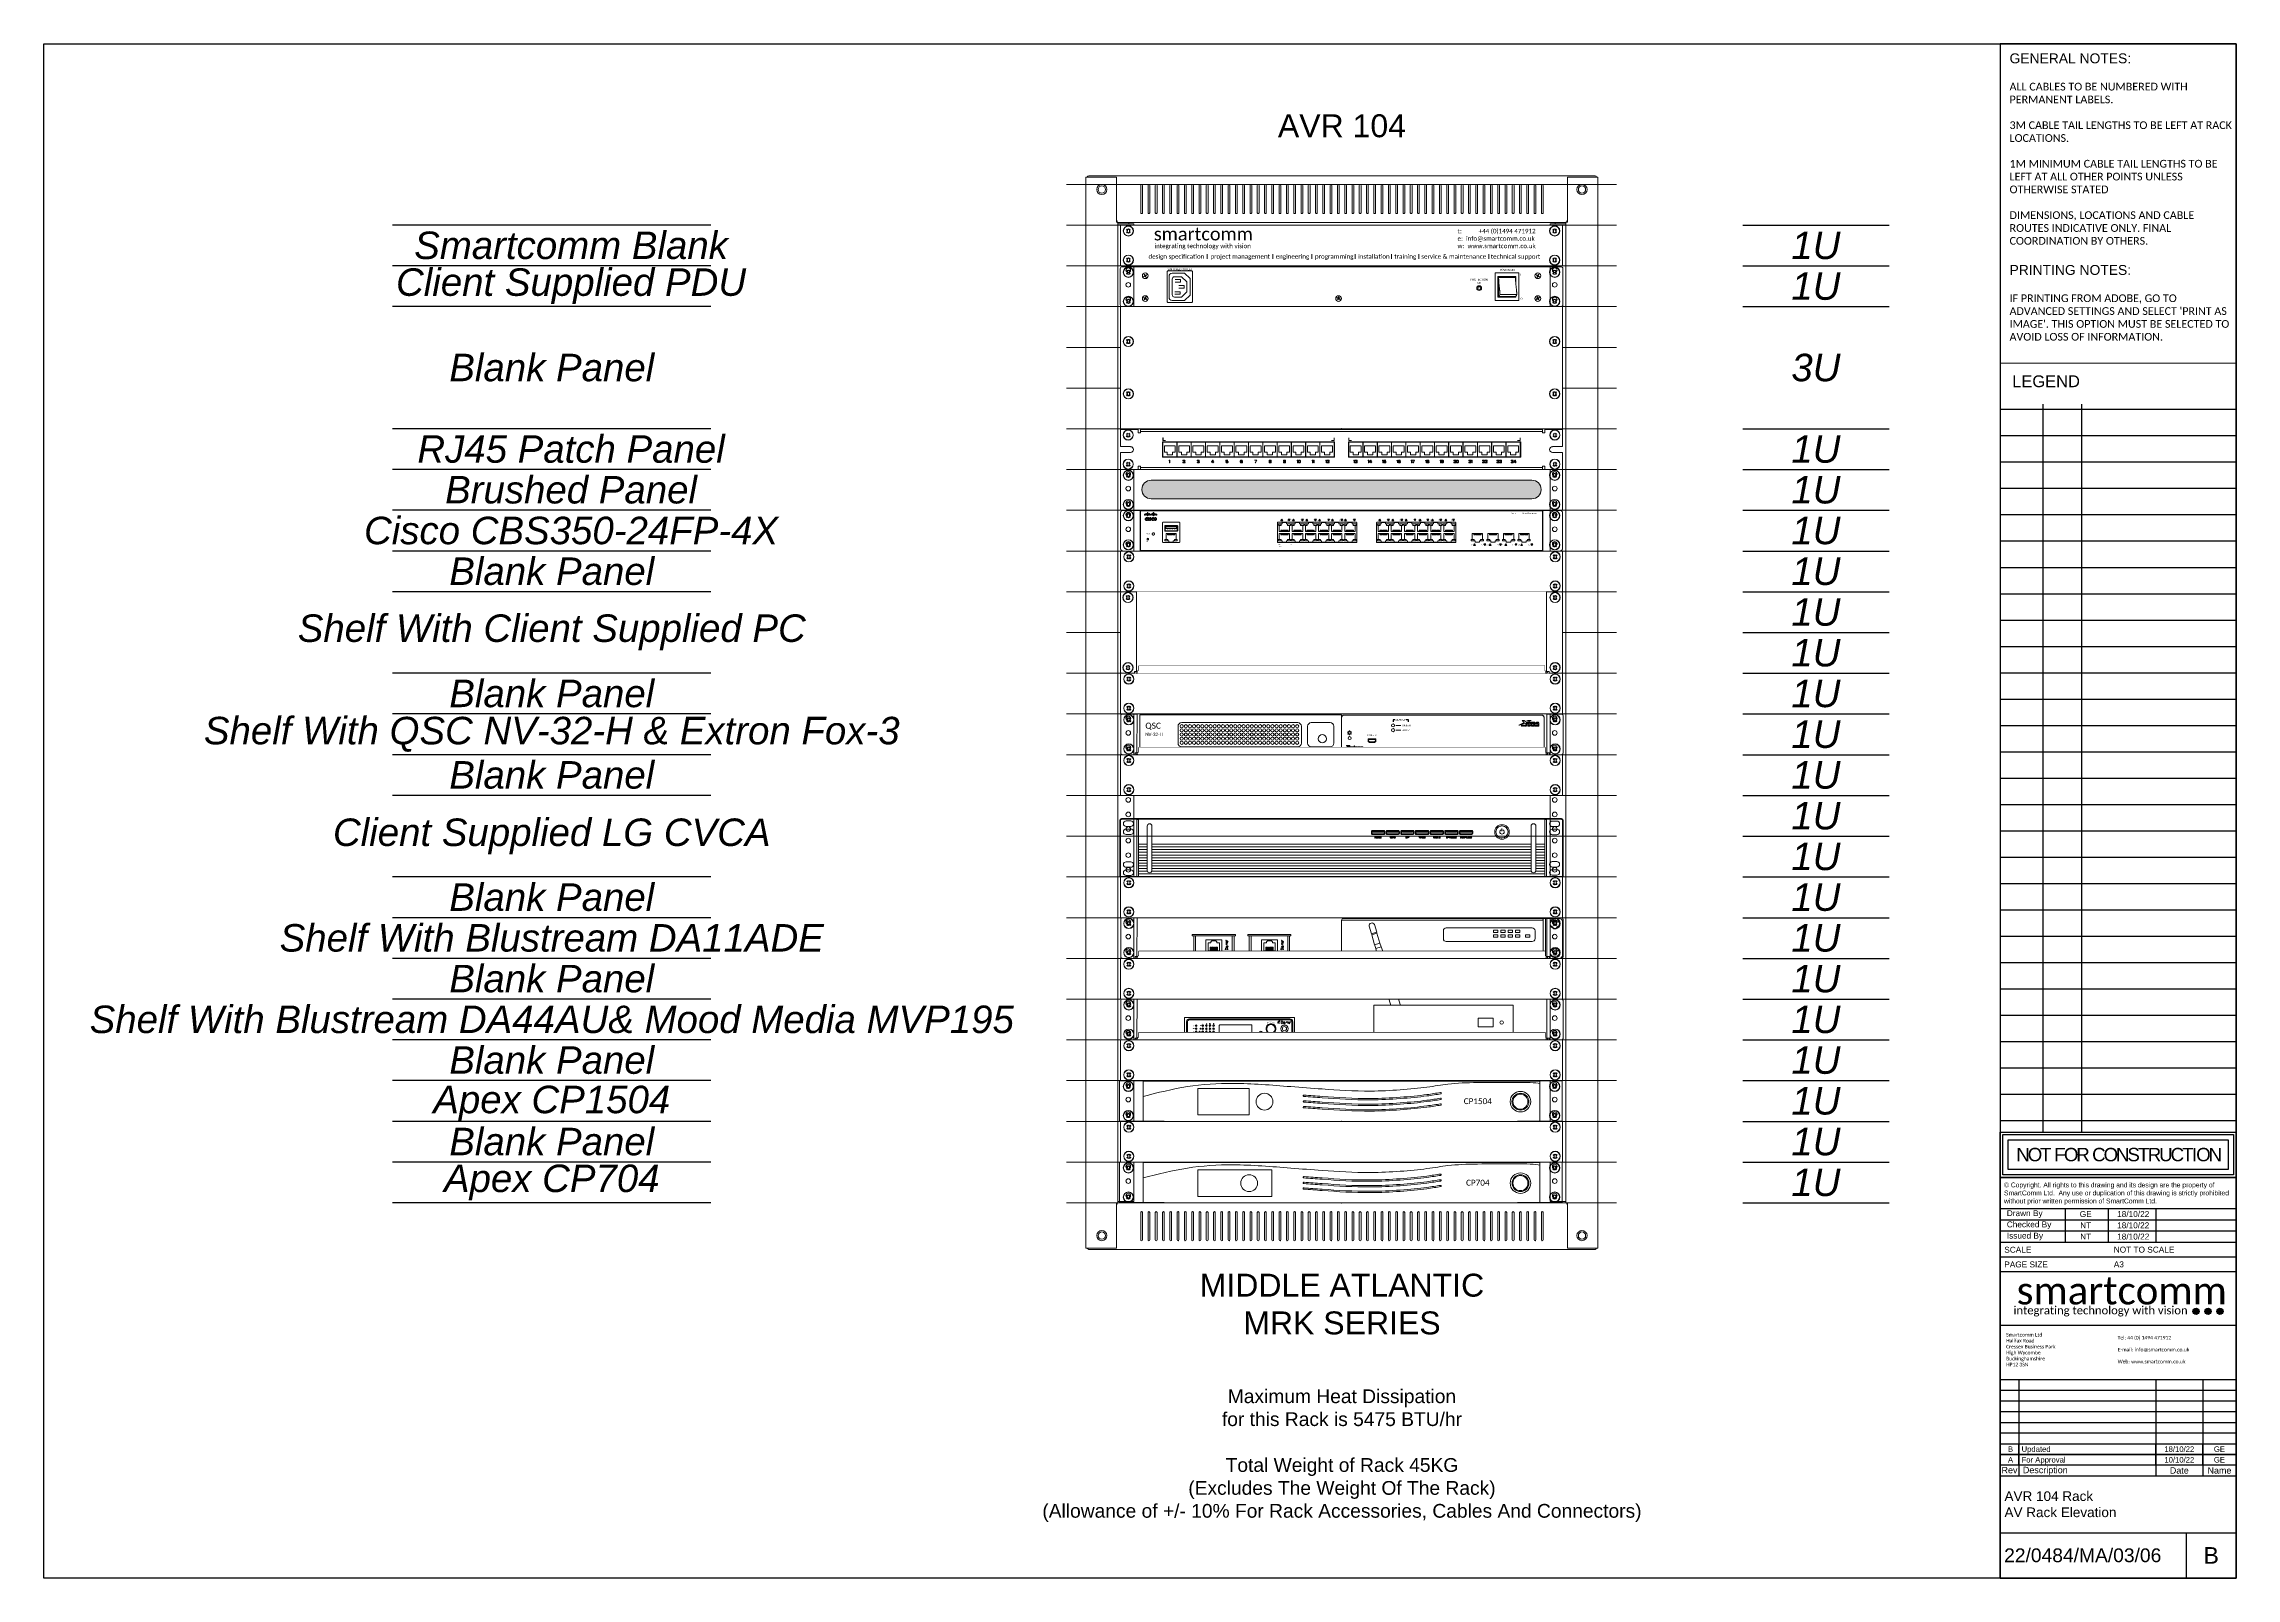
# Paper-space layout '06' of a CAD drawing. Header units: millimetres. Extents: x 6 to 404, y 1 to 279.
# The model-space entities are those that its viewports show. They can reach past a viewport. Long polylines and large blocks are cut down to what shows.
import ezdxf
from ezdxf.enums import TextEntityAlignment as Align

# ---------------------------------------------------------------- set-up
doc = ezdxf.new("R2010")
doc.units = ezdxf.units.MM
doc.set_wipeout_variables(frame=1)
for name, color, linetype in [('PDF3_Geometry', 7, 'Continuous'), ('PDF3_Solid Fills', 7, 'Continuous'), ('SC - Text', 7, 'Continuous'), ('SC - TITLE_BLOCK', 7, 'Continuous')]:
    doc.layers.add(name, color=color, linetype=linetype)
doc.layers.add('SC - Equipment', color=7, linetype='Continuous', lineweight=13)
doc.layers.add('SC - Rack Layout - U-guides and centreline', color=5, linetype='Continuous', lineweight=13, plot=False)
doc.layers.add('SC - Xlines', color=252, linetype='Continuous', plot=False)
doc.styles.add('ARIAL', font='arial.ttf')
doc.styles.add('CAD_SALES', font='arial.ttf')
doc.styles.add('CALIBRI', font='calibri.ttf')
doc.styles.get("Standard").update_dxf_attribs({"font": 'arial.ttf', "height": 35})
doc.styles.add('STYLE1', font='arial.ttf', dxfattribs={"height": 50})

# ---------------------------------------------------------------- blocks, each defined once
blk = doc.blocks.new('*U54')
at = {"layer": 'SC - TITLE_BLOCK'}
for points in [[(-21.44, 8.24), (21.44, 8.24), (21.44, 0), (-21.44, 0)], [(-20.95, 7.77), (20.95, 7.77), (20.95, 0.49), (-20.95, 0.49)], [(-19.98, 6.8), (19.98, 6.8), (19.98, 1.46), (-19.98, 1.46)]]:
    blk.add_lwpolyline(points, close=True, dxfattribs=at)
at = {"layer": 'SC - TITLE_BLOCK', "insert": (0, 4.13), "char_height": 2.4285, "width": 39.9585, "attachment_point": 5, "style": 'STYLE1'}
blk.add_mtext('{\\T0.85;NOT FOR CONSTRUCTION}', dxfattribs=at)
blk = doc.blocks.new('SMARTCOMM LOGO 2019')
at = {"layer": 'SC - TITLE_BLOCK', "ltscale": 5, "true_color": 0x0fce74}
h = blk.add_hatch(color=112, dxfattribs=at)
h.dxf.hatch_style = 1
edge = h.paths.add_edge_path()
edge.add_arc((14.16, -2.37), 0.569, 0, 360)
h = blk.add_hatch(color=112, dxfattribs=at)
h.dxf.hatch_style = 1
edge = h.paths.add_edge_path()
edge.add_arc((16.32, -2.37), 0.569, 0, 360)
h = blk.add_hatch(color=112, dxfattribs=at)
h.dxf.hatch_style = 1
edge = h.paths.add_edge_path()
edge.add_arc((18.48, -2.37), 0.569, 0, 360)
at = {"layer": 'SC - TITLE_BLOCK', "color": 112, "ltscale": 5, "true_color": 0x0fce74}
for centre in [(14.16, -2.37), (16.32, -2.37), (18.48, -2.37)]:
    blk.add_circle(centre, 0.569, dxfattribs=at)
at = {"layer": 'SC - TITLE_BLOCK', "ltscale": 5, "insert": (0, 1.36), "char_height": 5, "attachment_point": 5, "style": 'CALIBRI'}
blk.add_mtext_dynamic_manual_height_columns('\\pxqd;{\\C232;\\c6885326;smart\\C253;\\c10396581;comm}', width=36.8648, gutter_width=48.7, heights=[0], dxfattribs=at)
at = {"layer": 'SC - TITLE_BLOCK', "ltscale": 5, "insert": (-3.19, -2.37), "char_height": 1.47, "attachment_point": 5, "line_spacing_factor": 0.816327, "style": 'CALIBRI'}
blk.add_mtext_dynamic_manual_height_columns('{\\C253;\\c10396581;integrating technology with} {\\C232;\\c6885326;vision}', width=69.6177, gutter_width=48.7, heights=[0], dxfattribs=at)
blk = doc.blocks.new('RevisionDTLS')
at = {"layer": 'SC - TITLE_BLOCK', "ltscale": 5}
for p, q in [((3.4, 0), (3.4, 1.94)), ((28.3, 0), (28.3, 1.94)), ((36.8, 0), (36.8, 1.94))]:
    blk.add_line(p, q, dxfattribs=at)
blk.add_lwpolyline([(0, 1.94), (42.87, 1.94), (42.87, 0), (0, 0)], close=True, dxfattribs=at)
blk.add_attdef('REV', text='', height=1, dxfattribs=at).set_placement((1.9, 0.97), align=Align.MIDDLE)
blk.add_attdef('DESCRIPTION', text='', height=1, dxfattribs=at).set_placement((3.9, 0.97), align=Align.MIDDLE_LEFT)
for tag, p in [('DATE', (32.55, 0.97)), ('INITIAL', (39.83, 0.97))]:
    blk.add_attdef(tag, text='', height=1, dxfattribs=at).set_placement(p, align=Align.MIDDLE_CENTER)
blk = doc.blocks.new('DrawnChkIss')
at = {"layer": 'SC - TITLE_BLOCK'}
for p, q in [((0, 9.05), (44.13, 9.05)), ((12.21, 2.75), (12.21, 9.05)), ((20.25, 2.75), (20.25, 9.05)), ((29.13, 9.05), (29.13, 2.75)), ((0, 6.95), (44.13, 6.95)), ((0, 4.85), (44.13, 4.85)), ((0, 2.75), (44.13, 2.75))]:
    blk.add_line(p, q, dxfattribs=at)
at = {"layer": 'SC - TITLE_BLOCK', "char_height": 1.1057, "width": 10.9483, "attachment_point": 4}
for s, insert in [('{\\fArial|b0|i0|c0|p34;Drawn By}', (1.26, 8)), ('{\\fArial|b0|i0|c0|p34;Checked By}', (1.26, 5.9)), ('{\\fArial|b0|i0|c0|p34;Issued By}', (1.26, 3.8))]:
    blk.add_mtext(s, dxfattribs=dict(at, insert=insert))
at = {"layer": 'SC - TITLE_BLOCK', "style": 'STYLE1'}
for tag, p in [('INITIALS', (16.01, 8)), ('DRAWDATE', (24.89, 8)), ('INITIALS', (16.01, 5.9)), ('INITIALS', (16.01, 3.8)), ('ISSUEDATE', (24.89, 3.8)), ('CHKDDATE', (24.89, 5.9))]:
    blk.add_attdef(tag, text='', height=1.11, dxfattribs=at).set_placement(p, align=Align.MIDDLE_CENTER)
blk = doc.blocks.new('BLUESTREAM DA11ADE')
at = {"layer": 'SC - Equipment', "transparency": 33554559}
h = blk.add_hatch(color=256, dxfattribs=at)
h.paths.add_polyline_path([(12.6, 9.7), (12.6, 9.8)], flags=0)
h.paths.add_polyline_path([(15, 9.8), (15, 9.7)], flags=0)
h.paths.add_polyline_path([(12.2, 9.9), (12.2, 9.2), (15.5, 9.2), (15.5, 9.9)], flags=0)
h = blk.add_hatch(color=256, dxfattribs=at)
h.paths.add_polyline_path([(14.9, 6), (14.8, 6)], flags=0)
h.paths.add_polyline_path([(12.5, 8.4), (12.5, 8.5), (12.2, 8.5), (12.2, 8.4)], flags=0)
h.paths.add_polyline_path([(14.8, 5.6), (14.9, 5.6)], flags=0)
blk.add_hatch(color=256, dxfattribs=at).paths.add_polyline_path([(13.4, 17.1), (12.6, 17.1), (12.6, 16.6), (13.4, 16.6), (13.4, 16.4), (13.8, 16.4), (13.8, 16.6), (15.5, 16.6), (15.5, 17.1), (13.8, 17.1), (13.8, 17.5), (13.4, 17.5)])
h = blk.add_hatch(color=256, dxfattribs=at)
h.paths.add_polyline_path([(13.1, 19.7, 0.07629), (13.1, 19.6)], flags=0)
h.paths.add_polyline_path([(13.1, 19.6, 0.014144), (13.1, 19.6)], flags=0)
h.paths.add_polyline_path([(13.4, 19.7), (13.4, 19.7), (13.3, 19.6), (13.3, 19.5), (13.4, 19.5), (13.4, 19.5), (13.1, 19.5), (13.1, 19.6)], flags=0)
h.paths.add_polyline_path([(13.1, 19.7, 0.038733), (13.1, 19.6)], flags=0)
h.paths.add_polyline_path([(13.1, 19.7, 0.147109), (13.1, 19.7)], flags=0)
h.paths.add_polyline_path([(13, 19.6, 0.101799), (13, 19.5)], flags=0)
h.paths.add_polyline_path([(13, 19.5, 0.097091), (13.1, 19.4)], flags=0)
h.paths.add_polyline_path([(13.1, 19.4, 0.098298), (13.1, 19.4)], flags=0)
h.paths.add_polyline_path([(13.1, 19.4, 0.10256), (13.2, 19.4)], flags=0)
h.paths.add_polyline_path([(13.2, 19.4, 0.10285), (13.3, 19.4)], flags=0)
h.paths.add_polyline_path([(13.3, 19.4, 0.097855), (13.4, 19.4)], flags=0)
h.paths.add_polyline_path([(13.4, 19.4, 0.096839), (13.5, 19.5)], flags=0)
h.paths.add_polyline_path([(13.5, 19.5, 0.101799), (13.5, 19.6)], flags=0)
h.paths.add_polyline_path([(13.5, 19.6, 0.101799), (13.5, 19.7)], flags=0)
h.paths.add_polyline_path([(13.5, 19.7, 0.098991), (13.4, 19.8)], flags=0)
h.paths.add_polyline_path([(13.4, 19.8, 0.094438), (13.3, 19.8)], flags=0)
h.paths.add_polyline_path([(13.3, 19.8, 0.099305), (13.2, 19.8)], flags=0)
h.paths.add_polyline_path([(13.2, 19.8, 0.09903), (13.1, 19.8)], flags=0)
h.paths.add_polyline_path([(13.1, 19.8, 0.094869), (13.1, 19.8)], flags=0)
h.paths.add_polyline_path([(13.1, 19.8, 0.099236), (13, 19.7)], flags=0)
h.paths.add_polyline_path([(13, 19.7, 0.101799), (13, 19.6)], flags=0)
h.paths.add_polyline_path([(13.5, 19.5, 0.103364), (13.5, 19.6)], flags=0)
h.paths.add_polyline_path([(13.5, 19.4, 0.094948), (13.5, 19.5)], flags=0)
h.paths.add_polyline_path([(13.4, 19.3, 0.102021), (13.5, 19.4)], flags=0)
h.paths.add_polyline_path([(13.2, 19.3, 0.100154), (13.4, 19.3)], flags=0)
h.paths.add_polyline_path([(13.1, 19.3, 0.099206), (13.2, 19.3)], flags=0)
h.paths.add_polyline_path([(13, 19.4, 0.100699), (13.1, 19.3)], flags=0)
h.paths.add_polyline_path([(12.9, 19.5, 0.094948), (13, 19.4)], flags=0)
h.paths.add_polyline_path([(12.9, 19.6, 0.103364), (12.9, 19.5)], flags=0)
h.paths.add_polyline_path([(12.9, 19.7, 0.103186), (12.9, 19.6)], flags=0)
h.paths.add_polyline_path([(13, 19.8, 0.096311), (12.9, 19.7)], flags=0)
h.paths.add_polyline_path([(13.1, 19.9, 0.100699), (13, 19.8)], flags=0)
h.paths.add_polyline_path([(13.2, 19.9, 0.102027), (13.1, 19.9)], flags=0)
h.paths.add_polyline_path([(13.5, 19.8, 0.102021), (13.4, 19.9)], flags=0)
h.paths.add_polyline_path([(13.5, 19.7, 0.096311), (13.5, 19.8)], flags=0)
h.paths.add_polyline_path([(13.5, 19.6, 0.103186), (13.5, 19.7)], flags=0)
h = blk.add_hatch(color=256, dxfattribs=at)
h.paths.add_polyline_path([(14.8, 6.4), (14.9, 6.4), (14.9, 8), (14.5, 8), (14.5, 6.8)], flags=0)
h.paths.add_polyline_path([(13.3, 8.1), (14.5, 8.1), (14.5, 8.1), (14.9, 8.1), (14.9, 8.5), (12.9, 8.5)], flags=0)
h = blk.add_hatch(color=256, dxfattribs=at)
h.paths.add_polyline_path([(13.5, 14.9), (13.4, 14.9), (13.4, 14.4), (15.5, 14.4), (15.5, 14.9), (14.5, 14.9)], flags=0)
h.paths.add_polyline_path([(14.3, 15.7), (15.5, 15.7), (15.5, 16.2), (14.2, 16.2)], flags=0)
h = blk.add_hatch(color=256, dxfattribs=at)
h.paths.add_polyline_path([(13.4, 13.5), (13.6, 13.5)], flags=0)
h.paths.add_polyline_path([(15.3, 13.5), (15.5, 13.5), (15.5, 14), (13.4, 14)], flags=0)
h = blk.add_hatch(color=256, dxfattribs=at)
h.paths.add_polyline_path([(14.7, 19), (14.7, 19)], flags=0)
h.paths.add_polyline_path([(14.5, 17.9), (14.5, 19.4), (14.4, 19.4)], flags=0)
h.paths.add_polyline_path([(15.5, 18.5, 0.279393), (15, 19.4)], flags=0)
h.paths.add_polyline_path([(15, 19.4), (14.9, 19.5)], flags=0)
at = {"layer": 'SC - Equipment', "ltscale": 5}
for p, q in [((-23.5, 26), (-23.5, 24.5)), ((23.5, 26), (-23.5, 26)), ((23.5, 24.5), (-23.5, 24.5)), ((-22, 24.5), (-22, 1.5)), ((-20, 24.5), (-20, 1.5)), ((20, 24.5), (20, 1.5)), ((22, 24.5), (22, 1.5)), ((23.5, 26), (23.5, 24.5)), ((-23.5, 1.5), (-23.5, 0)), ((23.5, 1.5), (-23.5, 1.5)), ((23.5, 0), (-23.5, 0)), ((23.5, 1.5), (23.5, 0))]:
    blk.add_line(p, q, dxfattribs=at)
at = {"layer": 'SC - Equipment', "flags": 128}
for points in [[(-8.6, 20.2), (8.6, 20.2)], [(-8.6, 5.8), (-8.6, 20.2)], [(8.6, 5.8), (-8.6, 5.8)], [(-6.3, 8.2), (-6.3, 16.9)], [(-6.3, 16.9), (-3.4, 16.9)], [(6.3, 8.2), (-6.3, 8.2)], [(-3.4, 12.2), (-3.9, 12.2)], [(-3.9, 12.2), (-3.9, 8.9)], [(-3.9, 8.9), (-3.4, 8.9)], [(-3.4, 16.9), (-3.4, 18.4)], [(-3.4, 18.4), (-2.5, 18.4)], [(-3.4, 8.9), (-3.4, 12.2)], [(-2.4, 12.2), (-2.8, 12.2)], [(-2.8, 12.2), (-2.8, 8.9)], [(-2.8, 8.9), (-2.4, 8.9)], [(-2.5, 18.4), (-2.5, 19.3)], [(-2.5, 19.3), (2.5, 19.3)], [(-2.4, 8.9), (-2.4, 12.2)], [(-1.3, 12.2), (-1.8, 12.2)], [(-1.8, 12.2), (-1.8, 8.9)], [(-1.8, 8.9), (-1.3, 8.9)], [(-1.3, 8.9), (-1.3, 12.2)], [(-0.3, 12.2), (-0.7, 12.2)], [(-0.7, 12.2), (-0.7, 8.9)], [(-0.7, 8.9), (-0.3, 8.9)], [(-0.3, 8.9), (-0.3, 12.2)], [(0.7, 12.2), (0.3, 12.2)], [(0.3, 12.2), (0.3, 8.9)], [(0.3, 8.9), (0.7, 8.9)], [(0.7, 8.9), (0.7, 12.2)], [(1.8, 12.2), (1.3, 12.2)], [(1.3, 12.2), (1.3, 8.9)], [(1.3, 8.9), (1.8, 8.9)], [(1.8, 8.9), (1.8, 12.2)], [(2.8, 12.2), (2.4, 12.2)], [(2.4, 12.2), (2.4, 8.9)], [(2.4, 8.9), (2.8, 8.9)], [(2.5, 19.3), (2.5, 18.4)], [(2.5, 18.4), (3.4, 18.4)], [(2.8, 8.9), (2.8, 12.2)], [(3.4, 18.4), (3.4, 16.9)], [(3.4, 16.9), (6.3, 16.9)], [(3.9, 12.2), (3.4, 12.2)], [(3.4, 12.2), (3.4, 8.9)], [(3.4, 8.9), (3.9, 8.9)], [(3.9, 8.9), (3.9, 12.2)], [(6.3, 16.9), (6.3, 8.2)], [(8.6, 20.2), (8.6, 5.8)]]:
    blk.add_lwpolyline(points, dxfattribs=at)
at = {"layer": 'SC - Equipment'}
for points in [[(13.8, 11.8), (12.8, 11.8), (12.2, 11.1), (12.2, 9.9)], [(12.2, 8.4), (12.2, 6.9), (13.3, 5.6), (14.8, 5.6)], [(14.8, 6), (13.6, 6), (12.5, 7.1), (12.5, 8.4)], [(12.6, 9.8), (12.6, 10.5), (12.8, 11.3), (13.8, 11.3)], [(12.9, 8.4), (12.9, 7.3), (13.8, 6.4), (14.8, 6.4)], [(13.1, 19.7), (13.1, 19.8), (13.1, 19.8), (13.2, 19.8)], [(13.2, 19.7), (13.2, 19.7), (13.1, 19.7), (13.1, 19.7)], [(13.1, 19.7), (13.1, 19.7), (13.1, 19.7), (13.1, 19.7)], [(13.1, 19.7), (13.1, 19.7), (13.1, 19.7), (13.1, 19.7)], [(13.2, 19.9), (13.3, 19.9), (13.3, 19.9), (13.4, 19.9)], [(13.2, 19.8), (13.2, 19.8), (13.3, 19.7), (13.3, 19.7)], [(13.2, 19.6), (13.2, 19.6), (13.2, 19.7), (13.2, 19.7)], [(13.2, 19.7), (13.2, 19.7), (13.2, 19.7), (13.2, 19.7)], [(14.4, 19.4), (13.7, 19.4), (13.3, 19.1), (13.3, 18.5)], [(13.3, 18.5), (13.3, 17.8), (13.7, 17.4), (14.4, 17.4)], [(14.2, 16.2), (13.6, 16.2), (13.3, 15.9), (13.3, 15.4)], [(13.3, 15.4), (13.3, 15.2), (13.4, 15), (13.5, 14.9)], [(13.6, 13.5), (13.4, 13.3), (13.3, 13.1), (13.3, 12.9)], [(13.3, 12.9), (13.3, 12.2), (13.9, 11.9), (14.4, 11.9)], [(14.5, 6.8), (13.9, 6.9), (13.4, 7.5), (13.3, 8.1)], [(13.8, 18.5), (13.8, 18.7), (13.9, 18.9), (14.1, 18.9)], [(14.1, 18), (13.9, 18), (13.8, 18.2), (13.8, 18.5)], [(13.8, 15.3), (13.8, 15.6), (13.9, 15.7), (14.3, 15.7)], [(14.5, 14.9), (14.1, 14.9), (13.8, 14.9), (13.8, 15.3)], [(13.8, 12.9), (13.8, 13.3), (14.1, 13.5), (14.4, 13.5)], [(14.4, 12.4), (14.1, 12.4), (13.8, 12.6), (13.8, 12.9)], [(15.5, 9.9), (15.5, 11.1), (14.8, 11.8), (13.8, 11.8)], [(13.8, 11.3), (14.8, 11.3), (15, 10.5), (15, 9.8)], [(14.4, 17.4), (15.1, 17.4), (15.5, 17.9), (15.5, 18.5)], [(14.4, 13.5), (14.8, 13.5), (15.1, 13.3), (15.1, 12.9)], [(15.1, 12.9), (15.1, 12.6), (14.8, 12.4), (14.4, 12.4)], [(14.4, 11.9), (15, 11.9), (15.5, 12.2), (15.5, 12.9)], [(15.1, 18.5), (15.1, 18.2), (14.8, 18), (14.5, 17.9)], [(14.7, 19), (14.9, 18.9), (15.1, 18.7), (15.1, 18.5)], [(15.5, 12.9), (15.5, 13.1), (15.4, 13.3), (15.3, 13.5)]]:
    blk.add_open_spline(points, degree=3, dxfattribs=at)
at = {"layer": 'SC - Equipment', "transparency": 33554559}
for points in [[(13.1, 19.6), (13.1, 19.5), (13.2, 19.5)], [(15.5, 6.4), (15.5, 8.5), (15.2, 6.4), (15.2, 8.5)], [(15.5, 5.6), (15.5, 6), (15.2, 5.6), (15.2, 6)]]:
    blk.add_solid(points, dxfattribs=at)
blk = doc.blocks.new('*U256')
at = {"layer": 'SC - Rack Layout - U-guides and centreline', "ltscale": 5}
blk.add_lwpolyline([(-300, 0), (300, 0)], dxfattribs=at)
blk = doc.blocks.new('*U257')
at = {"layer": 'SC - Rack Layout - U-guides and centreline', "color": 0, "linetype": 'ByBlock', "lineweight": -2, "transparency": 16777216}
for p in [(0, 1111.25), (0, 1066.8), (0, 1022.35), (0, 977.9), (0, 933.45), (0, 889), (0, 844.55), (0, 800.1), (0, 755.65), (0, 711.2), (0, 666.75), (0, 622.3), (0, 577.85), (0, 533.4), (0, 488.95), (0, 444.5), (0, 400.05), (0, 355.6), (0, 311.15), (0, 266.7), (0, 222.25), (0, 177.8), (0, 133.35), (0, 88.9), (0, 44.45), (0, 0)]:
    blk.add_blockref('*U256', p, dxfattribs=at)
blk = doc.blocks.new('*U270')
at = {"ltscale": 5}
for p, q in [((-279.3873, 1169.924), (-279.3873, 1119.124)), ((279.3873, 1169.924), (279.3873, 1119.124)), ((-244.4623, 1119.124), (-227.076, 1119.124)), ((227.076, 1119.124), (244.4623, 1119.124)), ((-227.076, 52.324), (-244.4623, 52.324)), ((227.076, 52.324), (244.4623, 52.324))]:
    blk.add_line(p, q, dxfattribs=at)
at = {"layer": 'SC - Equipment'}
for p, q in [((-279.3873, 1169.924), (-245.9863, 1169.924)), ((-276.352, 1171.448), (276.352, 1171.448)), ((-274.828, 1169.924), (-276.352, 1169.924)), ((-245.9863, 1120.7115), (-245.9863, 1169.924)), ((-219.583, 1131.1255), (-219.583, 1160.9705)), ((-217.678, 1160.9705), (-217.678, 1131.1255)), ((-211.6328, 1131.1255), (-211.6328, 1160.9705)), ((-209.7278, 1160.9705), (-209.7278, 1131.1255)), ((-203.6826, 1131.1255), (-203.6826, 1160.9705)), ((-201.7776, 1160.9705), (-201.7776, 1131.1255)), ((-195.7324, 1131.1255), (-195.7324, 1160.9705)), ((-193.8274, 1160.9705), (-193.8274, 1131.1255)), ((-187.7822, 1131.1255), (-187.7822, 1160.9705)), ((-185.8772, 1160.9705), (-185.8772, 1131.1255)), ((-179.832, 1131.1255), (-179.832, 1160.9705)), ((-177.927, 1160.9705), (-177.927, 1131.1255)), ((-171.8818, 1131.1255), (-171.8818, 1160.9705)), ((-169.9768, 1160.9705), (-169.9768, 1131.1255)), ((-163.9316, 1131.1255), (-163.9316, 1160.9705)), ((-162.0266, 1160.9705), (-162.0266, 1131.1255)), ((-155.9814, 1131.1255), (-155.9814, 1160.9705)), ((-154.0764, 1160.9705), (-154.0764, 1131.1255)), ((-148.0312, 1131.1255), (-148.0312, 1160.9705)), ((-146.1262, 1160.9705), (-146.1262, 1131.1255)), ((-140.081, 1131.1255), (-140.081, 1160.9705)), ((-138.176, 1160.9705), (-138.176, 1131.1255)), ((-132.1308, 1131.1255), (-132.1308, 1160.9705)), ((-130.2258, 1160.9705), (-130.2258, 1131.1255)), ((-124.1806, 1131.1255), (-124.1806, 1160.9705)), ((-122.2756, 1160.9705), (-122.2756, 1131.1255)), ((-116.2304, 1131.1255), (-116.2304, 1160.9705)), ((-114.3254, 1160.9705), (-114.3254, 1131.1255)), ((-108.2802, 1131.1255), (-108.2802, 1160.9705)), ((-106.3752, 1160.9705), (-106.3752, 1131.1255)), ((-100.33, 1131.1255), (-100.33, 1160.9705)), ((-98.425, 1160.9705), (-98.425, 1131.1255)), ((-92.3798, 1131.1255), (-92.3798, 1160.9705)), ((-90.4748, 1160.9705), (-90.4748, 1131.1255)), ((-84.4296, 1131.1255), (-84.4296, 1160.9705)), ((-82.5246, 1160.9705), (-82.5246, 1131.1255)), ((-76.4794, 1131.1255), (-76.4794, 1160.9705)), ((-74.5744, 1160.9705), (-74.5744, 1131.1255)), ((-68.5292, 1131.1255), (-68.5292, 1160.9705)), ((-66.6242, 1160.9705), (-66.6242, 1131.1255)), ((-60.579, 1131.1255), (-60.579, 1160.9705)), ((-58.674, 1160.9705), (-58.674, 1131.1255)), ((-52.6288, 1131.1255), (-52.6288, 1160.9705)), ((-50.7238, 1160.9705), (-50.7238, 1131.1255)), ((-44.6786, 1131.1255), (-44.6786, 1160.9705)), ((-42.7736, 1160.9705), (-42.7736, 1131.1255)), ((-36.7284, 1131.1255), (-36.7284, 1160.9705)), ((-34.8234, 1160.9705), (-34.8234, 1131.1255)), ((-28.7782, 1131.1255), (-28.7782, 1160.9705)), ((-26.8732, 1160.9705), (-26.8732, 1131.1255)), ((-20.828, 1131.1255), (-20.828, 1160.9705)), ((-18.923, 1160.9705), (-18.923, 1131.1255)), ((-12.8778, 1131.1255), (-12.8778, 1160.9705)), ((-10.9728, 1160.9705), (-10.9728, 1131.1255)), ((-4.9276, 1131.1255), (-4.9276, 1160.9705)), ((-3.0226, 1160.9705), (-3.0226, 1131.1255)), ((3.0226, 1131.1255), (3.0226, 1160.9705)), ((4.9276, 1160.9705), (4.9276, 1131.1255)), ((10.9728, 1131.1255), (10.9728, 1160.9705)), ((12.8778, 1160.9705), (12.8778, 1131.1255)), ((18.923, 1131.1255), (18.923, 1160.9705)), ((20.828, 1160.9705), (20.828, 1131.1255)), ((26.8732, 1131.1255), (26.8732, 1160.9705)), ((28.7782, 1160.9705), (28.7782, 1131.1255)), ((34.8234, 1131.1255), (34.8234, 1160.9705)), ((36.7284, 1160.9705), (36.7284, 1131.1255)), ((42.7736, 1131.1255), (42.7736, 1160.9705)), ((44.6786, 1160.9705), (44.6786, 1131.1255)), ((50.7238, 1131.1255), (50.7238, 1160.9705)), ((52.6288, 1160.9705), (52.6288, 1131.1255)), ((58.674, 1131.1255), (58.674, 1160.9705)), ((60.579, 1160.9705), (60.579, 1131.1255)), ((66.6242, 1131.1255), (66.6242, 1160.9705)), ((68.5292, 1160.9705), (68.5292, 1131.1255)), ((74.5744, 1131.1255), (74.5744, 1160.9705)), ((76.4794, 1160.9705), (76.4794, 1131.1255)), ((82.5246, 1131.1255), (82.5246, 1160.9705)), ((84.4296, 1160.9705), (84.4296, 1131.1255)), ((90.4748, 1131.1255), (90.4748, 1160.9705)), ((92.3798, 1160.9705), (92.3798, 1131.1255)), ((98.425, 1131.1255), (98.425, 1160.9705)), ((100.33, 1160.9705), (100.33, 1131.1255)), ((106.3752, 1131.1255), (106.3752, 1160.9705)), ((108.2802, 1160.9705), (108.2802, 1131.1255)), ((114.3254, 1131.1255), (114.3254, 1160.9705)), ((116.2304, 1160.9705), (116.2304, 1131.1255)), ((122.2756, 1131.1255), (122.2756, 1160.9705)), ((124.1806, 1160.9705), (124.1806, 1131.1255)), ((130.2258, 1131.1255), (130.2258, 1160.9705)), ((132.1308, 1160.9705), (132.1308, 1131.1255)), ((138.176, 1131.1255), (138.176, 1160.9705)), ((140.081, 1160.9705), (140.081, 1131.1255)), ((146.1262, 1131.1255), (146.1262, 1160.9705)), ((148.0312, 1160.9705), (148.0312, 1131.1255)), ((154.0764, 1131.1255), (154.0764, 1160.9705)), ((155.9814, 1160.9705), (155.9814, 1131.1255)), ((162.0266, 1131.1255), (162.0266, 1160.9705)), ((163.9316, 1160.9705), (163.9316, 1131.1255)), ((169.9768, 1131.1255), (169.9768, 1160.9705)), ((171.8818, 1160.9705), (171.8818, 1131.1255)), ((177.927, 1131.1255), (177.927, 1160.9705)), ((179.832, 1160.9705), (179.832, 1131.1255)), ((185.8772, 1131.1255), (185.8772, 1160.9705)), ((187.7822, 1160.9705), (187.7822, 1131.1255)), ((193.8274, 1131.1255), (193.8274, 1160.9705)), ((195.7324, 1160.9705), (195.7324, 1131.1255)), ((201.7776, 1131.1255), (201.7776, 1160.9705)), ((203.6826, 1160.9705), (203.6826, 1131.1255)), ((209.7278, 1131.1255), (209.7278, 1160.9705)), ((211.6328, 1160.9705), (211.6328, 1131.1255)), ((217.678, 1131.1255), (217.678, 1160.9705)), ((219.583, 1160.9705), (219.583, 1131.1255)), ((245.9863, 1120.7115), (245.9863, 1169.924)), ((279.3873, 1169.924), (245.9863, 1169.924)), ((276.352, 1169.924), (274.828, 1169.924)), ((-279.3873, 1119.124), (-279.3873, 1074.674)), ((-245.364, 1122.2482), (-245.9863, 1122.2482)), ((-245.364, 1120.7115), (-245.9863, 1120.7115)), ((-245.364, 1120.648), (-245.364, 1122.2482)), ((-245.364, 1120.648), (244.4623, 1120.648)), ((-244.4623, 1119.124), (-244.4623, 1120.648)), ((-244.4623, 1074.674), (-244.4623, 1119.124)), ((-232.537, 1120.648), (-232.537, 1119.124)), ((-227.076, 1119.124), (-227.076, 1074.674)), ((-13.15085, 1120.648), (-17.43621, 1120.648)), ((227.076, 1074.674), (227.076, 1119.124)), ((232.537, 1120.648), (232.537, 1119.124)), ((244.4623, 1120.7115), (245.9863, 1120.7115)), ((244.4623, 1119.124), (244.4623, 1120.7115)), ((244.4623, 1074.674), (244.4623, 1119.124)), ((245.364, 1120.7115), (245.364, 1122.2482)), ((245.364, 1122.2482), (245.9863, 1122.2482)), ((279.3873, 1119.124), (279.3873, 1074.674)), ((-279.3873, 1074.674), (-279.3873, 1030.224)), ((-244.4623, 1030.224), (-244.4623, 1074.674)), ((-227.076, 1074.674), (-227.076, 1030.224)), ((227.076, 1030.224), (227.076, 1074.674)), ((244.4623, 1030.224), (244.4623, 1074.674)), ((279.3873, 1074.674), (279.3873, 1030.224)), ((-279.3873, 1030.224), (-279.3873, 985.774)), ((-244.4623, 985.774), (-244.4623, 1030.224)), ((-227.076, 1030.224), (-227.076, 985.774)), ((227.076, 985.774), (227.076, 1030.224)), ((244.4623, 985.774), (244.4623, 1030.224)), ((279.3873, 1030.224), (279.3873, 985.774)), ((-279.3873, 985.774), (-279.3873, 941.324)), ((-244.4623, 941.324), (-244.4623, 985.774)), ((-227.076, 985.774), (-227.076, 941.324)), ((227.076, 941.324), (227.076, 985.774)), ((244.4623, 941.324), (244.4623, 985.774)), ((279.3873, 985.774), (279.3873, 941.324)), ((-279.3873, 941.324), (-279.3873, 896.874)), ((-244.4623, 896.874), (-244.4623, 941.324)), ((-227.076, 941.324), (-227.076, 896.874)), ((227.076, 896.874), (227.076, 941.324)), ((244.4623, 896.874), (244.4623, 941.324)), ((279.3873, 941.324), (279.3873, 896.874)), ((-279.3873, 896.874), (-279.3873, 852.424)), ((-244.4623, 852.424), (-244.4623, 896.874)), ((-227.076, 896.874), (-227.076, 852.424)), ((227.076, 852.424), (227.076, 896.874)), ((244.4623, 852.424), (244.4623, 896.874)), ((279.3873, 896.874), (279.3873, 852.424)), ((-279.3873, 852.424), (-279.3873, 807.974)), ((-244.4623, 807.974), (-244.4623, 852.424)), ((-227.076, 852.424), (-227.076, 807.974)), ((227.076, 807.974), (227.076, 852.424)), ((244.4623, 807.974), (244.4623, 852.424)), ((279.3873, 852.424), (279.3873, 807.974)), ((-279.3873, 807.974), (-279.3873, 763.524)), ((-244.4623, 763.524), (-244.4623, 807.974)), ((-227.076, 807.974), (-227.076, 763.524)), ((227.076, 763.524), (227.076, 807.974)), ((244.4623, 763.524), (244.4623, 807.974)), ((279.3873, 807.974), (279.3873, 763.524)), ((-279.3873, 763.524), (-279.3873, 719.074)), ((-244.4623, 719.074), (-244.4623, 763.524)), ((-227.076, 763.524), (-227.076, 719.074)), ((227.076, 719.074), (227.076, 763.524)), ((244.4623, 719.074), (244.4623, 763.524)), ((279.3873, 763.524), (279.3873, 719.074)), ((-279.3873, 719.074), (-279.3873, 674.624)), ((-244.4623, 674.624), (-244.4623, 719.074)), ((-227.076, 719.074), (-227.076, 674.624)), ((227.076, 674.624), (227.076, 719.074)), ((244.4623, 674.624), (244.4623, 719.074)), ((279.3873, 719.074), (279.3873, 674.624)), ((-279.3873, 674.624), (-279.3873, 630.174)), ((-244.4623, 630.174), (-244.4623, 674.624)), ((-227.076, 674.624), (-227.076, 630.174)), ((227.076, 630.174), (227.076, 674.624)), ((244.4623, 630.174), (244.4623, 674.624)), ((279.3873, 674.624), (279.3873, 630.174)), ((-279.3873, 630.174), (-279.3873, 585.724)), ((-244.4623, 585.724), (-244.4623, 630.174)), ((-227.076, 630.174), (-227.076, 585.724)), ((227.076, 585.724), (227.076, 630.174)), ((244.4623, 585.724), (244.4623, 630.174)), ((279.3873, 630.174), (279.3873, 585.724)), ((-279.3873, 585.724), (-279.3873, 541.274)), ((-244.4623, 541.274), (-244.4623, 585.724)), ((-227.076, 585.724), (-227.076, 541.274)), ((227.076, 541.274), (227.076, 585.724)), ((244.4623, 541.274), (244.4623, 585.724)), ((279.3873, 585.724), (279.3873, 541.274)), ((-279.3873, 541.274), (-279.3873, 496.824)), ((-244.4623, 496.824), (-244.4623, 541.274)), ((-227.076, 541.274), (-227.076, 496.824)), ((227.076, 496.824), (227.076, 541.274)), ((244.4623, 496.824), (244.4623, 541.274)), ((279.3873, 541.274), (279.3873, 496.824)), ((-279.3873, 496.824), (-279.3873, 452.374)), ((-244.4623, 452.374), (-244.4623, 496.824)), ((-227.076, 496.824), (-227.076, 452.374)), ((227.076, 452.374), (227.076, 496.824)), ((244.4623, 452.374), (244.4623, 496.824)), ((279.3873, 496.824), (279.3873, 452.374)), ((-279.3873, 452.374), (-279.3873, 407.924)), ((-244.4623, 407.924), (-244.4623, 452.374)), ((-227.076, 452.374), (-227.076, 407.924)), ((227.076, 407.924), (227.076, 452.374)), ((244.4623, 407.924), (244.4623, 452.374)), ((279.3873, 452.374), (279.3873, 407.924)), ((-279.3873, 407.924), (-279.3873, 363.474)), ((-244.4623, 363.474), (-244.4623, 407.924)), ((-227.076, 407.924), (-227.076, 363.474)), ((227.076, 363.474), (227.076, 407.924)), ((244.4623, 363.474), (244.4623, 407.924)), ((279.3873, 407.924), (279.3873, 363.474)), ((-279.3873, 363.474), (-279.3873, 319.024)), ((-244.4623, 319.024), (-244.4623, 363.474)), ((-227.076, 363.474), (-227.076, 319.024)), ((227.076, 319.024), (227.076, 363.474)), ((244.4623, 319.024), (244.4623, 363.474)), ((279.3873, 363.474), (279.3873, 319.024)), ((-279.3873, 319.024), (-279.3873, 274.574)), ((-244.4623, 274.574), (-244.4623, 319.024)), ((-227.076, 319.024), (-227.076, 274.574)), ((227.076, 274.574), (227.076, 319.024)), ((244.4623, 274.574), (244.4623, 319.024)), ((279.3873, 319.024), (279.3873, 274.574)), ((-279.3873, 274.574), (-279.3873, 230.124)), ((-244.4623, 230.124), (-244.4623, 274.574)), ((-227.076, 274.574), (-227.076, 230.124)), ((227.076, 230.124), (227.076, 274.574)), ((244.4623, 230.124), (244.4623, 274.574)), ((279.3873, 274.574), (279.3873, 230.124)), ((-279.3873, 230.124), (-279.3873, 185.674)), ((-244.4623, 185.674), (-244.4623, 230.124)), ((-227.076, 230.124), (-227.076, 185.674)), ((227.076, 185.674), (227.076, 230.124)), ((244.4623, 185.674), (244.4623, 230.124)), ((279.3873, 230.124), (279.3873, 185.674)), ((-279.3873, 185.674), (-279.3873, 141.224)), ((-244.4623, 141.224), (-244.4623, 185.674)), ((-227.076, 185.674), (-227.076, 141.224)), ((227.076, 141.224), (227.076, 185.674)), ((244.4623, 141.224), (244.4623, 185.674)), ((279.3873, 185.674), (279.3873, 141.224)), ((-279.3873, 141.224), (-279.3873, 96.774)), ((-244.4623, 96.774), (-244.4623, 141.224)), ((-227.076, 141.224), (-227.076, 96.774)), ((227.076, 96.774), (227.076, 141.224)), ((244.4623, 96.774), (244.4623, 141.224)), ((279.3873, 141.224), (279.3873, 96.774)), ((-279.3873, 96.774), (-279.3873, 52.324)), ((-244.4623, 52.324), (-244.4623, 96.774)), ((-227.076, 96.774), (-227.076, 52.324)), ((227.076, 52.324), (227.076, 96.774)), ((244.4623, 52.324), (244.4623, 96.774)), ((279.3873, 96.774), (279.3873, 52.324)), ((-279.3873, 52.324), (-279.3873, 1.524)), ((-245.9863, 50.7365), (-245.9863, 1.524)), ((-245.364, 50.7365), (-245.9863, 50.7365)), ((-245.364, 49.1998), (-245.9863, 49.1998)), ((-245.364, 50.8), (244.4623, 50.8)), ((-245.364, 50.8), (-245.364, 49.1998)), ((-244.4623, 50.8), (-244.4623, 52.324)), ((-232.537, 50.8), (-232.537, 52.324)), ((232.537, 50.8), (232.537, 52.324)), ((244.4623, 50.8), (244.4623, 52.324)), ((244.4623, 50.7365), (245.9863, 50.7365)), ((245.364, 50.7365), (245.364, 49.1998)), ((245.364, 49.1998), (245.9863, 49.1998)), ((245.9863, 50.7365), (245.9863, 1.524)), ((279.3873, 52.324), (279.3873, 1.524)), ((-219.583, 40.3225), (-219.583, 10.4775)), ((-217.678, 10.4775), (-217.678, 40.3225)), ((-211.6328, 40.3225), (-211.6328, 10.4775)), ((-209.7278, 10.4775), (-209.7278, 40.3225)), ((-203.6826, 40.3225), (-203.6826, 10.4775)), ((-201.7776, 10.4775), (-201.7776, 40.3225)), ((-195.7324, 40.3225), (-195.7324, 10.4775)), ((-193.8274, 10.4775), (-193.8274, 40.3225)), ((-187.7822, 40.3225), (-187.7822, 10.4775)), ((-185.8772, 10.4775), (-185.8772, 40.3225)), ((-179.832, 40.3225), (-179.832, 10.4775)), ((-177.927, 10.4775), (-177.927, 40.3225)), ((-171.8818, 40.3225), (-171.8818, 10.4775)), ((-169.9768, 10.4775), (-169.9768, 40.3225)), ((-163.9316, 40.3225), (-163.9316, 10.4775)), ((-162.0266, 10.4775), (-162.0266, 40.3225)), ((-155.9814, 40.3225), (-155.9814, 10.4775)), ((-154.0764, 10.4775), (-154.0764, 40.3225)), ((-148.0312, 40.3225), (-148.0312, 10.4775)), ((-146.1262, 10.4775), (-146.1262, 40.3225)), ((-140.081, 40.3225), (-140.081, 10.4775)), ((-138.176, 10.4775), (-138.176, 40.3225)), ((-132.1308, 40.3225), (-132.1308, 10.4775)), ((-130.2258, 10.4775), (-130.2258, 40.3225)), ((-124.1806, 40.3225), (-124.1806, 10.4775)), ((-122.2756, 10.4775), (-122.2756, 40.3225)), ((-116.2304, 40.3225), (-116.2304, 10.4775)), ((-114.3254, 10.4775), (-114.3254, 40.3225)), ((-108.2802, 40.3225), (-108.2802, 10.4775)), ((-106.3752, 10.4775), (-106.3752, 40.3225)), ((-100.33, 40.3225), (-100.33, 10.4775)), ((-98.425, 10.4775), (-98.425, 40.3225)), ((-92.3798, 40.3225), (-92.3798, 10.4775)), ((-90.4748, 10.4775), (-90.4748, 40.3225)), ((-84.4296, 40.3225), (-84.4296, 10.4775)), ((-82.5246, 10.4775), (-82.5246, 40.3225)), ((-76.4794, 40.3225), (-76.4794, 10.4775)), ((-74.5744, 10.4775), (-74.5744, 40.3225)), ((-68.5292, 40.3225), (-68.5292, 10.4775)), ((-66.6242, 10.4775), (-66.6242, 40.3225)), ((-60.579, 40.3225), (-60.579, 10.4775)), ((-58.674, 10.4775), (-58.674, 40.3225)), ((-52.6288, 40.3225), (-52.6288, 10.4775)), ((-50.7238, 10.4775), (-50.7238, 40.3225)), ((-44.6786, 40.3225), (-44.6786, 10.4775)), ((-42.7736, 10.4775), (-42.7736, 40.3225)), ((-36.7284, 40.3225), (-36.7284, 10.4775)), ((-34.8234, 10.4775), (-34.8234, 40.3225)), ((-28.7782, 40.3225), (-28.7782, 10.4775)), ((-26.8732, 10.4775), (-26.8732, 40.3225)), ((-20.828, 40.3225), (-20.828, 10.4775)), ((-18.923, 10.4775), (-18.923, 40.3225)), ((-12.8778, 40.3225), (-12.8778, 10.4775)), ((-10.9728, 10.4775), (-10.9728, 40.3225)), ((-4.9276, 40.3225), (-4.9276, 10.4775)), ((-3.0226, 10.4775), (-3.0226, 40.3225)), ((3.0226, 40.3225), (3.0226, 10.4775)), ((4.9276, 10.4775), (4.9276, 40.3225)), ((10.9728, 40.3225), (10.9728, 10.4775)), ((12.8778, 10.4775), (12.8778, 40.3225)), ((18.923, 40.3225), (18.923, 10.4775)), ((20.828, 10.4775), (20.828, 40.3225)), ((26.8732, 40.3225), (26.8732, 10.4775)), ((28.7782, 10.4775), (28.7782, 40.3225)), ((34.8234, 40.3225), (34.8234, 10.4775)), ((36.7284, 10.4775), (36.7284, 40.3225)), ((42.7736, 40.3225), (42.7736, 10.4775)), ((44.6786, 10.4775), (44.6786, 40.3225)), ((50.7238, 40.3225), (50.7238, 10.4775)), ((52.6288, 10.4775), (52.6288, 40.3225)), ((58.674, 40.3225), (58.674, 10.4775)), ((60.579, 10.4775), (60.579, 40.3225)), ((66.6242, 40.3225), (66.6242, 10.4775)), ((68.5292, 10.4775), (68.5292, 40.3225)), ((74.5744, 40.3225), (74.5744, 10.4775)), ((76.4794, 10.4775), (76.4794, 40.3225)), ((82.5246, 40.3225), (82.5246, 10.4775)), ((84.4296, 10.4775), (84.4296, 40.3225)), ((90.4748, 40.3225), (90.4748, 10.4775)), ((92.3798, 10.4775), (92.3798, 40.3225)), ((98.425, 40.3225), (98.425, 10.4775)), ((100.33, 10.4775), (100.33, 40.3225)), ((106.3752, 40.3225), (106.3752, 10.4775)), ((108.2802, 10.4775), (108.2802, 40.3225)), ((114.3254, 40.3225), (114.3254, 10.4775)), ((116.2304, 10.4775), (116.2304, 40.3225)), ((122.2756, 40.3225), (122.2756, 10.4775)), ((124.1806, 10.4775), (124.1806, 40.3225)), ((130.2258, 40.3225), (130.2258, 10.4775)), ((132.1308, 10.4775), (132.1308, 40.3225)), ((138.176, 40.3225), (138.176, 10.4775)), ((140.081, 10.4775), (140.081, 40.3225)), ((146.1262, 40.3225), (146.1262, 10.4775)), ((148.0312, 10.4775), (148.0312, 40.3225)), ((154.0764, 40.3225), (154.0764, 10.4775)), ((155.9814, 10.4775), (155.9814, 40.3225)), ((162.0266, 40.3225), (162.0266, 10.4775)), ((163.9316, 10.4775), (163.9316, 40.3225)), ((169.9768, 40.3225), (169.9768, 10.4775)), ((171.8818, 10.4775), (171.8818, 40.3225)), ((177.927, 40.3225), (177.927, 10.4775)), ((179.832, 10.4775), (179.832, 40.3225)), ((185.8772, 40.3225), (185.8772, 10.4775)), ((187.7822, 10.4775), (187.7822, 40.3225)), ((193.8274, 40.3225), (193.8274, 10.4775)), ((195.7324, 10.4775), (195.7324, 40.3225)), ((201.7776, 40.3225), (201.7776, 10.4775)), ((203.6826, 10.4775), (203.6826, 40.3225)), ((209.7278, 40.3225), (209.7278, 10.4775)), ((211.6328, 10.4775), (211.6328, 40.3225)), ((217.678, 40.3225), (217.678, 10.4775)), ((219.583, 10.4775), (219.583, 40.3225)), ((-279.3873, 1.524), (-245.9863, 1.524)), ((-276.352, 0), (276.352, 0)), ((109.56379, 0), (115.91379, 0)), ((279.3873, 1.524), (245.9863, 1.524)), ((276.352, 1.524), (274.828, 1.524))]:
    blk.add_line(p, q, dxfattribs=at)
for centre, radius in [((-261.9375, 1156.4366), 5.5499), ((-261.9375, 1156.4366), 3.9751), ((261.9375, 1156.4366), 5.5499), ((261.9375, 1156.4366), 3.9751), ((-233.11485, 1112.774), 2.54), ((232.21315, 1112.774), 2.54), ((-233.11485, 1096.899), 2.54), ((-233.11485, 1081.024), 2.54), ((232.21315, 1096.899), 2.54), ((232.21315, 1081.024), 2.54), ((-233.11485, 1068.324), 2.54), ((-233.11485, 1052.449), 2.54), ((232.21315, 1068.324), 2.54), ((232.21315, 1052.449), 2.54), ((-233.11485, 1036.574), 2.54), ((232.21315, 1036.574), 2.54), ((-233.11485, 1023.874), 2.54), ((-233.11485, 1007.999), 2.54), ((232.21315, 1023.874), 2.54), ((232.21315, 1007.999), 2.54), ((-233.11485, 992.124), 2.54), ((-233.11485, 979.424), 2.54), ((232.21315, 992.124), 2.54), ((232.21315, 979.424), 2.54), ((-233.11485, 963.549), 2.54), ((232.21315, 963.549), 2.54), ((-233.11485, 947.674), 2.54), ((-233.11485, 934.974), 2.54), ((232.21315, 947.674), 2.54), ((232.21315, 934.974), 2.54), ((-233.11485, 919.099), 2.54), ((232.21315, 919.099), 2.54), ((-233.11485, 903.224), 2.54), ((-233.11485, 890.524), 2.54), ((232.21315, 903.224), 2.54), ((232.21315, 890.524), 2.54), ((-233.11485, 874.649), 2.54), ((-233.11485, 858.774), 2.54), ((232.21315, 874.649), 2.54), ((232.21315, 858.774), 2.54), ((-233.11485, 846.074), 2.54), ((232.21315, 846.074), 2.54), ((-233.11485, 830.199), 2.54), ((-233.11485, 814.324), 2.54), ((232.21315, 830.199), 2.54), ((232.21315, 814.324), 2.54), ((-233.11485, 801.624), 2.54), ((232.21315, 801.624), 2.54), ((-233.11485, 785.749), 2.54), ((-233.11485, 769.874), 2.54), ((232.21315, 785.749), 2.54), ((232.21315, 769.874), 2.54), ((-233.11485, 757.174), 2.54), ((-233.11485, 741.299), 2.54), ((232.21315, 757.174), 2.54), ((232.21315, 741.299), 2.54), ((-233.11485, 725.424), 2.54), ((232.21315, 725.424), 2.54), ((-233.11485, 712.724), 2.54), ((-233.11485, 696.849), 2.54), ((232.21315, 712.724), 2.54), ((232.21315, 696.849), 2.54), ((-233.11485, 680.974), 2.54), ((-233.11485, 668.274), 2.54), ((232.21315, 680.974), 2.54), ((232.21315, 668.274), 2.54), ((-233.11485, 652.399), 2.54), ((232.21315, 652.399), 2.54), ((-233.11485, 636.524), 2.54), ((-233.11485, 623.824), 2.54), ((232.21315, 636.524), 2.54), ((232.21315, 623.824), 2.54), ((-233.11485, 607.949), 2.54), ((232.21315, 607.949), 2.54), ((-233.11485, 592.074), 2.54), ((-233.11485, 579.374), 2.54), ((232.21315, 592.074), 2.54), ((232.21315, 579.374), 2.54), ((-233.11485, 563.499), 2.54), ((232.21315, 563.499), 2.54), ((-233.11485, 547.624), 2.54), ((-233.11485, 534.924), 2.54), ((232.21315, 547.624), 2.54), ((232.21315, 534.924), 2.54), ((-233.11485, 519.049), 2.54), ((-233.11485, 503.174), 2.54), ((232.21315, 519.049), 2.54), ((232.21315, 503.174), 2.54), ((-233.11485, 490.474), 2.54), ((232.21315, 490.474), 2.54), ((-233.11485, 474.599), 2.54), ((-233.11485, 458.724), 2.54), ((232.21315, 474.599), 2.54), ((232.21315, 458.724), 2.54), ((-233.11485, 446.024), 2.54), ((-233.11485, 430.149), 2.54), ((232.21315, 446.024), 2.54), ((232.21315, 430.149), 2.54), ((-233.11485, 414.274), 2.54), ((232.21315, 414.274), 2.54), ((-233.11485, 401.574), 2.54), ((-233.11485, 385.699), 2.54), ((232.21315, 401.574), 2.54), ((232.21315, 385.699), 2.54), ((-233.11485, 369.824), 2.54), ((-233.11485, 357.124), 2.54), ((232.21315, 369.824), 2.54), ((232.21315, 357.124), 2.54), ((-233.11485, 341.249), 2.54), ((232.21315, 341.249), 2.54), ((-233.11485, 325.374), 2.54), ((-233.11485, 312.674), 2.54), ((232.21315, 325.374), 2.54), ((232.21315, 312.674), 2.54), ((-233.11485, 296.799), 2.54), ((232.21315, 296.799), 2.54), ((-233.11485, 280.924), 2.54), ((-233.11485, 268.224), 2.54), ((232.21315, 280.924), 2.54), ((232.21315, 268.224), 2.54), ((-233.11485, 252.349), 2.54), ((232.21315, 252.349), 2.54), ((-233.11485, 236.474), 2.54), ((-233.11485, 223.774), 2.54), ((232.21315, 236.474), 2.54), ((232.21315, 223.774), 2.54), ((-233.11485, 207.899), 2.54), ((-233.11485, 192.024), 2.54), ((232.21315, 207.899), 2.54), ((232.21315, 192.024), 2.54), ((-233.11485, 179.324), 2.54), ((232.21315, 179.324), 2.54), ((-233.11485, 163.449), 2.54), ((-233.11485, 147.574), 2.54), ((232.21315, 163.449), 2.54), ((232.21315, 147.574), 2.54), ((-233.11485, 134.874), 2.54), ((-233.11485, 118.999), 2.54), ((232.21315, 134.874), 2.54), ((232.21315, 118.999), 2.54), ((-233.11485, 103.124), 2.54), ((232.21315, 103.124), 2.54), ((-233.11485, 90.424), 2.54), ((-233.11485, 74.549), 2.54), ((232.21315, 90.424), 2.54), ((232.21315, 74.549), 2.54), ((-233.11485, 58.674), 2.54), ((232.21315, 58.674), 2.54), ((-261.9375, 15.0114), 5.5499), ((-261.9375, 15.0114), 3.9751), ((261.9375, 15.0114), 5.5499), ((261.9375, 15.0114), 3.9751)]:
    blk.add_circle(centre, radius, dxfattribs=at)
for centre, radius, start, end in [((-276.352, 1169.924), 1.524, 90, 180), ((-218.6305, 1160.9705), 0.9525, 0.000017, 180.000009), ((-210.6803, 1160.9705), 0.9525, 0.000017, 180.000009), ((-202.7301, 1160.9705), 0.9525, 0.000017, 180.000009), ((-194.7799, 1160.9705), 0.9525, 0.000017, 180.000009), ((-186.8297, 1160.9705), 0.9525, 0.000017, 180.000009), ((-178.8795, 1160.9705), 0.9525, 0.000017, 180.000009), ((-170.9293, 1160.9705), 0.9525, 0.000017, 180.000009), ((-162.9791, 1160.9705), 0.9525, 0.000017, 180.000009), ((-155.0289, 1160.9705), 0.9525, 0.000017, 180.000009), ((-147.0787, 1160.9705), 0.9525, 0.000017, 180.000009), ((-139.1285, 1160.9705), 0.9525, 0.000017, 180.000009), ((-131.1783, 1160.9705), 0.9525, 0.000017, 180.000009), ((-123.2281, 1160.9705), 0.9525, 0.000017, 180.000009), ((-115.2779, 1160.9705), 0.9525, 0.000017, 180.000009), ((-107.3277, 1160.9705), 0.9525, 0.000017, 180.000009), ((-99.3775, 1160.9705), 0.9525, 0.000017, 180.000009), ((-91.4273, 1160.9705), 0.9525, 0.000017, 180.000009), ((-83.4771, 1160.9705), 0.9525, 0.000017, 180.000009), ((-75.5269, 1160.9705), 0.9525, 0.000017, 180.000009), ((-67.5767, 1160.9705), 0.9525, 0.000017, 180.000009), ((-59.6265, 1160.9705), 0.9525, 0.000017, 180.000009), ((-51.6763, 1160.9705), 0.9525, 0.000017, 180.000009), ((-43.7261, 1160.9705), 0.9525, 0.000017, 180.000009), ((-35.7759, 1160.9705), 0.9525, 0.000017, 180.000009), ((-27.8257, 1160.9705), 0.9525, 0.000017, 180.000009), ((-19.8755, 1160.9705), 0.9525, 0.000017, 180.000009), ((-11.9253, 1160.9705), 0.9525, 0.000017, 180.000009), ((-3.9751, 1160.9705), 0.9525, 0.000017, 180.000009), ((3.9751, 1160.9705), 0.9525, 0.000017, 180.000009), ((11.9253, 1160.9705), 0.9525, 0.000017, 180.000009), ((19.8755, 1160.9705), 0.9525, 0.000017, 180.000009), ((27.8257, 1160.9705), 0.9525, 0.000017, 180.000009), ((35.7759, 1160.9705), 0.9525, 0.000017, 180.000009), ((43.7261, 1160.9705), 0.9525, 0.000017, 180.000009), ((51.6763, 1160.9705), 0.9525, 0.000017, 180.000009), ((59.6265, 1160.9705), 0.9525, 0.000017, 180.000009), ((67.5767, 1160.9705), 0.9525, 0.000017, 180.000009), ((75.5269, 1160.9705), 0.9525, 0.000017, 180.000009), ((83.4771, 1160.9705), 0.9525, 0.000017, 180.000009), ((91.4273, 1160.9705), 0.9525, 0.000017, 180.000009), ((99.3775, 1160.9705), 0.9525, 0.000017, 180.000009), ((107.3277, 1160.9705), 0.9525, 0.000017, 180.000009), ((115.2779, 1160.9705), 0.9525, 0.000017, 180.000009), ((123.2281, 1160.9705), 0.9525, 0.000017, 180.000009), ((131.1783, 1160.9705), 0.9525, 0.000017, 180.000009), ((139.1285, 1160.9705), 0.9525, 0.000017, 180.000009), ((147.0787, 1160.9705), 0.9525, 0.000017, 180.000009), ((155.0289, 1160.9705), 0.9525, 0.000017, 180.000009), ((162.9791, 1160.9705), 0.9525, 0.000017, 180.000009), ((170.9293, 1160.9705), 0.9525, 0.000017, 180.000009), ((178.8795, 1160.9705), 0.9525, 0.000017, 180.000009), ((186.8297, 1160.9705), 0.9525, 0.000017, 180.000009), ((194.7799, 1160.9705), 0.9525, 0.000017, 180.000009), ((202.7301, 1160.9705), 0.9525, 0.000017, 180.000009), ((210.6803, 1160.9705), 0.9525, 0.000017, 180.000009), ((218.6305, 1160.9705), 0.9525, 0.000017, 180.000009), ((276.352, 1169.924), 1.524, 0, 90), ((-218.6305, 1131.1255), 0.9525, 180.000009, 0.000017), ((-210.6803, 1131.1255), 0.9525, 180.000009, 0.000017), ((-202.7301, 1131.1255), 0.9525, 180.000009, 0.000017), ((-194.7799, 1131.1255), 0.9525, 180.000009, 0.000017), ((-186.8297, 1131.1255), 0.9525, 180.000009, 0.000017), ((-178.8795, 1131.1255), 0.9525, 180.000009, 0.000017), ((-170.9293, 1131.1255), 0.9525, 180.000009, 0.000017), ((-162.9791, 1131.1255), 0.9525, 180.000009, 0.000017), ((-155.0289, 1131.1255), 0.9525, 180.000009, 0.000017), ((-147.0787, 1131.1255), 0.9525, 180.000009, 0.000017), ((-139.1285, 1131.1255), 0.9525, 180.000009, 0.000017), ((-131.1783, 1131.1255), 0.9525, 180.000009, 0.000017), ((-123.2281, 1131.1255), 0.9525, 180.000009, 0.000017), ((-115.2779, 1131.1255), 0.9525, 180.000009, 0.000017), ((-107.3277, 1131.1255), 0.9525, 180.000009, 0.000017), ((-99.3775, 1131.1255), 0.9525, 180.000009, 0.000017), ((-91.4273, 1131.1255), 0.9525, 180.000009, 0.000017), ((-83.4771, 1131.1255), 0.9525, 180.000009, 0.000017), ((-75.5269, 1131.1255), 0.9525, 180.000009, 0.000017), ((-67.5767, 1131.1255), 0.9525, 180.000009, 0.000017), ((-59.6265, 1131.1255), 0.9525, 180.000009, 0.000017), ((-51.6763, 1131.1255), 0.9525, 180.000009, 0.000017), ((-43.7261, 1131.1255), 0.9525, 180.000009, 0.000017), ((-35.7759, 1131.1255), 0.9525, 180.000009, 0.000017), ((-27.8257, 1131.1255), 0.9525, 180.000009, 0.000017), ((-19.8755, 1131.1255), 0.9525, 180.000009, 0.000017), ((-11.9253, 1131.1255), 0.9525, 180.000009, 0.000017), ((-3.9751, 1131.1255), 0.9525, 180.000009, 0.000017), ((3.9751, 1131.1255), 0.9525, 180.000009, 0.000017), ((11.9253, 1131.1255), 0.9525, 180.000009, 0.000017), ((19.8755, 1131.1255), 0.9525, 180.000009, 0.000017), ((27.8257, 1131.1255), 0.9525, 180.000009, 0.000017), ((35.7759, 1131.1255), 0.9525, 180.000009, 0.000017), ((43.7261, 1131.1255), 0.9525, 180.000009, 0.000017), ((51.6763, 1131.1255), 0.9525, 180.000009, 0.000017), ((59.6265, 1131.1255), 0.9525, 180.000009, 0.000017), ((67.5767, 1131.1255), 0.9525, 180.000009, 0.000017), ((75.5269, 1131.1255), 0.9525, 180.000009, 0.000017), ((83.4771, 1131.1255), 0.9525, 180.000009, 0.000017), ((91.4273, 1131.1255), 0.9525, 180.000009, 0.000017), ((99.3775, 1131.1255), 0.9525, 180.000009, 0.000017), ((107.3277, 1131.1255), 0.9525, 180.000009, 0.000017), ((115.2779, 1131.1255), 0.9525, 180.000009, 0.000017), ((123.2281, 1131.1255), 0.9525, 180.000009, 0.000017), ((131.1783, 1131.1255), 0.9525, 180.000009, 0.000017), ((139.1285, 1131.1255), 0.9525, 180.000009, 0.000017), ((147.0787, 1131.1255), 0.9525, 180.000009, 0.000017), ((155.0289, 1131.1255), 0.9525, 180.000009, 0.000017), ((162.9791, 1131.1255), 0.9525, 180.000009, 0.000017), ((170.9293, 1131.1255), 0.9525, 180.000009, 0.000017), ((178.8795, 1131.1255), 0.9525, 180.000009, 0.000017), ((186.8297, 1131.1255), 0.9525, 180.000009, 0.000017), ((194.7799, 1131.1255), 0.9525, 180.000009, 0.000017), ((202.7301, 1131.1255), 0.9525, 180.000009, 0.000017), ((210.6803, 1131.1255), 0.9525, 180.000009, 0.000017), ((218.6305, 1131.1255), 0.9525, 180.000009, 0.000017), ((-218.6305, 40.3225), 0.9525, 359.999983, 179.999991), ((-210.6803, 40.3225), 0.9525, 359.999983, 179.999991), ((-202.7301, 40.3225), 0.9525, 359.999983, 179.999991), ((-194.7799, 40.3225), 0.9525, 359.999983, 179.999991), ((-186.8297, 40.3225), 0.9525, 359.999983, 179.999991), ((-178.8795, 40.3225), 0.9525, 359.999983, 179.999991), ((-170.9293, 40.3225), 0.9525, 359.999983, 179.999991), ((-162.9791, 40.3225), 0.9525, 359.999983, 179.999991), ((-155.0289, 40.3225), 0.9525, 359.999983, 179.999991), ((-147.0787, 40.3225), 0.9525, 359.999983, 179.999991), ((-139.1285, 40.3225), 0.9525, 359.999983, 179.999991), ((-131.1783, 40.3225), 0.9525, 359.999983, 179.999991), ((-123.2281, 40.3225), 0.9525, 359.999983, 179.999991), ((-115.2779, 40.3225), 0.9525, 359.999983, 179.999991), ((-107.3277, 40.3225), 0.9525, 359.999983, 179.999991), ((-99.3775, 40.3225), 0.9525, 359.999983, 179.999991), ((-91.4273, 40.3225), 0.9525, 359.999983, 179.999991), ((-83.4771, 40.3225), 0.9525, 359.999983, 179.999991), ((-75.5269, 40.3225), 0.9525, 359.999983, 179.999991), ((-67.5767, 40.3225), 0.9525, 359.999983, 179.999991), ((-59.6265, 40.3225), 0.9525, 359.999983, 179.999991), ((-51.6763, 40.3225), 0.9525, 359.999983, 179.999991), ((-43.7261, 40.3225), 0.9525, 359.999983, 179.999991), ((-35.7759, 40.3225), 0.9525, 359.999983, 179.999991), ((-27.8257, 40.3225), 0.9525, 359.999983, 179.999991), ((-19.8755, 40.3225), 0.9525, 359.999983, 179.999991), ((-11.9253, 40.3225), 0.9525, 359.999983, 179.999991), ((-3.9751, 40.3225), 0.9525, 359.999983, 179.999991), ((3.9751, 40.3225), 0.9525, 359.999983, 179.999991), ((11.9253, 40.3225), 0.9525, 359.999983, 179.999991), ((19.8755, 40.3225), 0.9525, 359.999983, 179.999991), ((27.8257, 40.3225), 0.9525, 359.999983, 179.999991), ((35.7759, 40.3225), 0.9525, 359.999983, 179.999991), ((43.7261, 40.3225), 0.9525, 359.999983, 179.999991), ((51.6763, 40.3225), 0.9525, 359.999983, 179.999991), ((59.6265, 40.3225), 0.9525, 359.999983, 179.999991), ((67.5767, 40.3225), 0.9525, 359.999983, 179.999991), ((75.5269, 40.3225), 0.9525, 359.999983, 179.999991), ((83.4771, 40.3225), 0.9525, 359.999983, 179.999991), ((91.4273, 40.3225), 0.9525, 359.999983, 179.999991), ((99.3775, 40.3225), 0.9525, 359.999983, 179.999991), ((107.3277, 40.3225), 0.9525, 359.999983, 179.999991), ((115.2779, 40.3225), 0.9525, 359.999983, 179.999991), ((123.2281, 40.3225), 0.9525, 359.999983, 179.999991), ((131.1783, 40.3225), 0.9525, 359.999983, 179.999991), ((139.1285, 40.3225), 0.9525, 359.999983, 179.999991), ((147.0787, 40.3225), 0.9525, 359.999983, 179.999991), ((155.0289, 40.3225), 0.9525, 359.999983, 179.999991), ((162.9791, 40.3225), 0.9525, 359.999983, 179.999991), ((170.9293, 40.3225), 0.9525, 359.999983, 179.999991), ((178.8795, 40.3225), 0.9525, 359.999983, 179.999991), ((186.8297, 40.3225), 0.9525, 359.999983, 179.999991), ((194.7799, 40.3225), 0.9525, 359.999983, 179.999991), ((202.7301, 40.3225), 0.9525, 359.999983, 179.999991), ((210.6803, 40.3225), 0.9525, 359.999983, 179.999991), ((218.6305, 40.3225), 0.9525, 359.999983, 179.999991), ((-276.352, 1.524), 1.524, 180, 270), ((-218.6305, 10.4775), 0.9525, 179.999991, 359.999983), ((-210.6803, 10.4775), 0.9525, 179.999991, 359.999983), ((-202.7301, 10.4775), 0.9525, 179.999991, 359.999983), ((-194.7799, 10.4775), 0.9525, 179.999991, 359.999983), ((-186.8297, 10.4775), 0.9525, 179.999991, 359.999983), ((-178.8795, 10.4775), 0.9525, 179.999991, 359.999983), ((-170.9293, 10.4775), 0.9525, 179.999991, 359.999983), ((-162.9791, 10.4775), 0.9525, 179.999991, 359.999983), ((-155.0289, 10.4775), 0.9525, 179.999991, 359.999983), ((-147.0787, 10.4775), 0.9525, 179.999991, 359.999983), ((-139.1285, 10.4775), 0.9525, 179.999991, 359.999983), ((-131.1783, 10.4775), 0.9525, 179.999991, 359.999983), ((-123.2281, 10.4775), 0.9525, 179.999991, 359.999983), ((-115.2779, 10.4775), 0.9525, 179.999991, 359.999983), ((-107.3277, 10.4775), 0.9525, 179.999991, 359.999983), ((-99.3775, 10.4775), 0.9525, 179.999991, 359.999983), ((-91.4273, 10.4775), 0.9525, 179.999991, 359.999983), ((-83.4771, 10.4775), 0.9525, 179.999991, 359.999983), ((-75.5269, 10.4775), 0.9525, 179.999991, 359.999983), ((-67.5767, 10.4775), 0.9525, 179.999991, 359.999983), ((-59.6265, 10.4775), 0.9525, 179.999991, 359.999983), ((-51.6763, 10.4775), 0.9525, 179.999991, 359.999983), ((-43.7261, 10.4775), 0.9525, 179.999991, 359.999983), ((-35.7759, 10.4775), 0.9525, 179.999991, 359.999983), ((-27.8257, 10.4775), 0.9525, 179.999991, 359.999983), ((-19.8755, 10.4775), 0.9525, 179.999991, 359.999983), ((-11.9253, 10.4775), 0.9525, 179.999991, 359.999983), ((-3.9751, 10.4775), 0.9525, 179.999991, 359.999983), ((3.9751, 10.4775), 0.9525, 179.999991, 359.999983), ((11.9253, 10.4775), 0.9525, 179.999991, 359.999983), ((19.8755, 10.4775), 0.9525, 179.999991, 359.999983), ((27.8257, 10.4775), 0.9525, 179.999991, 359.999983), ((35.7759, 10.4775), 0.9525, 179.999991, 359.999983), ((43.7261, 10.4775), 0.9525, 179.999991, 359.999983), ((51.6763, 10.4775), 0.9525, 179.999991, 359.999983), ((59.6265, 10.4775), 0.9525, 179.999991, 359.999983), ((67.5767, 10.4775), 0.9525, 179.999991, 359.999983), ((75.5269, 10.4775), 0.9525, 179.999991, 359.999983), ((83.4771, 10.4775), 0.9525, 179.999991, 359.999983), ((91.4273, 10.4775), 0.9525, 179.999991, 359.999983), ((99.3775, 10.4775), 0.9525, 179.999991, 359.999983), ((107.3277, 10.4775), 0.9525, 179.999991, 359.999983), ((115.2779, 10.4775), 0.9525, 179.999991, 359.999983), ((123.2281, 10.4775), 0.9525, 179.999991, 359.999983), ((131.1783, 10.4775), 0.9525, 179.999991, 359.999983), ((139.1285, 10.4775), 0.9525, 179.999991, 359.999983), ((147.0787, 10.4775), 0.9525, 179.999991, 359.999983), ((155.0289, 10.4775), 0.9525, 179.999991, 359.999983), ((162.9791, 10.4775), 0.9525, 179.999991, 359.999983), ((170.9293, 10.4775), 0.9525, 179.999991, 359.999983), ((178.8795, 10.4775), 0.9525, 179.999991, 359.999983), ((186.8297, 10.4775), 0.9525, 179.999991, 359.999983), ((194.7799, 10.4775), 0.9525, 179.999991, 359.999983), ((202.7301, 10.4775), 0.9525, 179.999991, 359.999983), ((210.6803, 10.4775), 0.9525, 179.999991, 359.999983), ((218.6305, 10.4775), 0.9525, 179.999991, 359.999983), ((276.352, 1.524), 1.524, 270, 0)]:
    blk.add_arc(centre, radius, start, end, dxfattribs=at)
at = {"ltscale": 5, "style": 'ARIAL', "flags": 1}
blk.add_attdef('UNITS', (470.5, 46), '', height=9.73997, dxfattribs=at)
blk = doc.blocks.new('BLUESTREAM DA44U')
at = {"layer": 'SC - Equipment', "transparency": 33554559}
for points in [[(-51.4, 11.8), (-51.4, 12.8), (-51.3, 12.8), (-50.8, 12.1), (-50.8, 12.8), (-50.7, 12.8), (-50.7, 11.8), (-50.8, 11.8), (-51.3, 12.6), (-51.3, 11.8)], [(-50.4, 8.5), (-50.7, 8.5), (-50.7, 8.5, -0.413776), (-51, 8.9), (-51, 8.9, -0.413551), (-50.7, 9.2), (-50.7, 9.2), (-50.4, 9.2), (-50.4, 9.2, -0.412325), (-50.3, 9.2), (-50.3, 9.2, -0.413793), (-50.4, 9.1), (-50.4, 9.1), (-50.7, 9.1), (-50.7, 9.1, 0.413369), (-50.9, 8.9), (-50.9, 8.9, 0.412969), (-50.7, 8.6), (-50.7, 8.6), (-50.4, 8.6), (-50.4, 8.6, 0.413693), (-50.1, 8.9), (-50.1, 8.9, -0.412325), (-50, 8.9), (-50, 8.9, -0.412325), (-50, 8.9), (-50, 8.9, -0.4135)], [(-50.4, 11.8), (-50.4, 12.8), (-49.7, 12.8), (-49.7, 12.7), (-50.3, 12.7), (-50.3, 12.4), (-49.8, 12.4), (-49.8, 12.3), (-50.3, 12.3), (-50.3, 12), (-49.7, 12), (-49.7, 11.8)], [(-49.7, 8.5), (-50, 8.5), (-50, 8.5, -0.415578), (-50, 8.6), (-50, 8.6, -0.417391), (-50, 8.6), (-50, 8.6), (-49.7, 8.6), (-49.7, 8.6, 0.413369), (-49.4, 8.9), (-49.4, 8.9, 0.413693), (-49.7, 9.1), (-49.7, 9.1), (-50, 9.1), (-50, 9.1, 0.412969), (-50.2, 8.9), (-50.2, 8.9, -0.415578), (-50.3, 8.8), (-50.3, 8.8, -0.417391), (-50.3, 8.9), (-50.3, 8.9, -0.413776), (-50, 9.2), (-50, 9.2), (-49.7, 9.2), (-49.7, 9.2, -0.4135), (-49.3, 8.9), (-49.3, 8.9, -0.413275)], [(-49.3, 11.8), (-49.3, 12.7), (-49.6, 12.7), (-49.6, 12.8), (-48.8, 12.8), (-48.8, 12.7), (-49.1, 12.7), (-49.1, 11.8)], [(-43.5, 11.8), (-43.5, 12.1), (-44, 12.1), (-44, 12.2), (-43.5, 12.8), (-43.4, 12.8), (-43.4, 12.2), (-43.3, 12.2), (-43.3, 12.1), (-43.4, 12.1), (-43.4, 11.8)], [(-42.4, 15.2), (-42.4, 16.2), (-42.3, 16.2), (-41.8, 15.4), (-41.8, 16.2), (-41.7, 16.2), (-41.7, 15.2), (-41.8, 15.2), (-42.3, 16), (-42.3, 15.2)], [(-42, 8.5), (-42, 9.4), (-42.3, 9.4), (-42.3, 9.5), (-41.6, 9.5), (-41.6, 9.4), (-41.9, 9.4), (-41.9, 8.5)], [(-28.4, 6.3), (-28.4, 6.6), (-28.8, 6.6), (-28.8, 6.7), (-28.4, 7.3), (-28.3, 7.3), (-28.3, 6.7), (-28.2, 6.7), (-28.2, 6.6), (-28.3, 6.6), (-28.3, 6.3)], [(-12.3, 4.3), (-12.3, 4.6), (-12.7, 4.6), (-12.7, 4.7), (-12.3, 5.3), (-12.2, 5.3), (-12.2, 4.7), (-12.1, 4.7), (-12.1, 4.6), (-12.2, 4.6), (-12.2, 4.3)], [(-10.9, 4.3), (-10.9, 4.6), (-11.3, 4.6), (-11.3, 4.7), (-10.8, 5.3), (-10.7, 5.3), (-10.7, 4.7), (-10.6, 4.7), (-10.6, 4.6), (-10.7, 4.6), (-10.7, 4.3)], [(21.6, 4.3), (21.6, 5.3), (22.3, 5.3), (22.3, 5.2), (21.7, 5.2), (21.7, 4.9), (22.3, 4.9), (22.3, 4.8), (21.7, 4.8), (21.7, 4.5), (22.3, 4.5), (22.3, 4.3)], [(31.8, 4.3), (31.8, 5.3), (32.5, 5.3), (32.5, 5.2), (32, 5.2), (32, 4.9), (32.5, 4.9), (32.5, 4.8), (32, 4.8), (32, 4.5), (32.6, 4.5), (32.6, 4.3)], [(32.8, 4.3), (32.8, 5.3), (32.9, 5.3), (33.4, 4.6), (33.4, 5.3), (33.5, 5.3), (33.5, 4.3), (33.4, 4.3), (32.9, 5.1), (32.9, 4.3)], [(34, 4.3), (34, 5.2), (33.7, 5.2), (33.7, 5.3), (34.5, 5.3), (34.5, 5.2), (34.1, 5.2), (34.1, 4.3)], [(34.6, 4.3), (34.6, 5.3), (35.3, 5.3), (35.3, 5.2), (34.7, 5.2), (34.7, 4.9), (35.3, 4.9), (35.3, 4.8), (34.7, 4.8), (34.7, 4.5), (35.3, 4.5), (35.3, 4.3)], [(53, 19.7), (53, 20.5), (52.5, 20.5), (52.5, 19.7), (52.3, 19.7), (52.3, 19.3), (52.5, 19.3), (52.5, 17.6), (53, 17.6), (53, 19.3), (53.3, 19.3), (53.3, 19.7)]]:
    blk.add_hatch(color=256, dxfattribs=at).paths.add_polyline_path(points)
h = blk.add_hatch(color=256, dxfattribs=at)
h.paths.add_polyline_path([(-50.8, 15.5, 0.413391), (-50.2, 14.9)], flags=0)
h.paths.add_polyline_path([(-50.6, 15.9, 0.200301), (-50.8, 15.5)], flags=0)
h.paths.add_polyline_path([(-50.5, 15.9, 0.41597), (-50.6, 15.9)], flags=0)
h.paths.add_polyline_path([(-50.5, 15.8, 0.414226), (-50.5, 15.9)], flags=0)
h.paths.add_polyline_path([(-50.5, 15.8, 0.200313), (-50.6, 15.5)], flags=0)
h.paths.add_polyline_path([(-50.6, 15.5, 0.413179), (-50.2, 15.1)], flags=0)
h.paths.add_polyline_path([(-50.2, 15.1, 0.413603), (-49.7, 15.5)], flags=0)
h.paths.add_polyline_path([(-49.7, 15.5, 0.200313), (-49.9, 15.8)], flags=0)
h.paths.add_polyline_path([(-49.9, 15.9, 0.414226), (-49.9, 15.8)], flags=0)
h.paths.add_polyline_path([(-49.7, 15.9, 0.414226), (-49.9, 15.9)], flags=0)
h.paths.add_polyline_path([(-49.6, 15.5, 0.199642), (-49.7, 15.9)], flags=0)
h.paths.add_polyline_path([(-50.2, 14.9, 0.413391), (-49.6, 15.5)], flags=0)
h = blk.add_hatch(color=256, dxfattribs=at)
h.paths.add_polyline_path([(-50.2, 15.5, 0.414943), (-50.2, 15.4)], flags=0)
h.paths.add_polyline_path([(-50.2, 15.5), (-50.2, 16.2)], flags=0)
h.paths.add_polyline_path([(-50.2, 16.2, 0.413943), (-50.2, 16.2)], flags=0)
h.paths.add_polyline_path([(-50.1, 16.2, 0.413943), (-50.2, 16.2)], flags=0)
h.paths.add_polyline_path([(-50.1, 16.2), (-50.1, 15.5)], flags=0)
h.paths.add_polyline_path([(-50.2, 15.4, 0.414943), (-50.1, 15.5)], flags=0)
h = blk.add_hatch(color=256, dxfattribs=at)
h.paths.add_polyline_path([(-43.5, 9.3, 0.147897), (-43.7, 9.4)], flags=0)
h.paths.add_polyline_path([(-43.9, 8.5, 0.128096), (-43.7, 8.5)], flags=0)
h.paths.add_polyline_path([(-44.3, 8.7, 0.145452), (-44.2, 8.5)], flags=0)
h.paths.add_polyline_path([(-44.4, 9, 0.11474), (-44.3, 8.7)], flags=0)
h.paths.add_polyline_path([(-43.9, 9.4, 0.198414), (-44.1, 9.3)], flags=0)
h = blk.add_hatch(color=256, dxfattribs=at)
h.paths.add_polyline_path([(-42.6, 9.5), (-42.5, 9.5), (-42.5, 8.9)], flags=0)
h.paths.add_polyline_path([(-43.2, 8.7, 0.176875), (-43.1, 8.5)], flags=0)
h.paths.add_polyline_path([(-43.3, 8.9), (-43.3, 9.5), (-43.1, 9.5), (-43.1, 8.9)], flags=0)
h.paths.add_polyline_path([(-43.1, 8.7, 0.177011), (-43, 8.6)], flags=0)
h = blk.add_hatch(color=256, dxfattribs=at)
h.paths.add_polyline_path([(-43, 12.1, 0.119829), (-43, 12)], flags=0)
h.paths.add_polyline_path([(-43, 12, 0.156901), (-42.9, 12)], flags=0)
h.paths.add_polyline_path([(-42.9, 12, 0.129097), (-42.8, 11.9)], flags=0)
h = blk.add_hatch(color=256, dxfattribs=at)
h.paths.add_polyline_path([(-42.1, 11.8), (-42.5, 12.8), (-42.3, 12.8), (-42.1, 12.1)], flags=0)
h.paths.add_polyline_path([(-42, 12, 0.018614), (-42.1, 12.1)], flags=0)
h.paths.add_polyline_path([(-41.9, 12.1, 0.022231), (-42, 12)], flags=0)
h.paths.add_polyline_path([(-41.9, 12.1), (-41.7, 12.8), (-41.5, 12.8), (-41.9, 11.8)], flags=0)
h = blk.add_hatch(color=256, dxfattribs=at)
h.paths.add_polyline_path([(-40.7, 17), (-40.3, 18), (-40.1, 18), (-39.7, 17), (-39.9, 17), (-40, 17.3), (-40.4, 17.3), (-40.5, 17)], flags=0)
h.paths.add_polyline_path([(-40.4, 17.4), (-40, 17.4), (-40.2, 17.7)], flags=0)
h.paths.add_polyline_path([(-40.2, 17.9, 0.019479), (-40.2, 17.7)], flags=0)
h.paths.add_polyline_path([(-40.3, 17.7, 0.039608), (-40.2, 17.9)], flags=0)
h = blk.add_hatch(color=256, dxfattribs=at)
h.paths.add_polyline_path([(-40.1, 6.3), (-40.2, 6.3), (-40.2, 7.1)], flags=0)
h.paths.add_polyline_path([(-40.4, 7), (-40.4, 7.1)], flags=0)
h.paths.add_polyline_path([(-40.4, 7.1, 0.073483), (-40.3, 7.2)], flags=0)
h.paths.add_polyline_path([(-40.2, 7.3), (-40.1, 7.3)], flags=0)
h = blk.add_hatch(color=256, dxfattribs=at)
h.paths.add_polyline_path([(-36.7, 17), (-36.7, 18), (-36.3, 18)], flags=0)
h.paths.add_polyline_path([(-36, 17.9, 0.152233), (-36.1, 18)], flags=0)
h.paths.add_polyline_path([(-36, 17.6, 0.140411), (-36, 17.7)], flags=0)
h.paths.add_polyline_path([(-35.9, 17.2, 0.118012), (-35.9, 17.3)], flags=0)
h.paths.add_polyline_path([(-36.5, 17.6), (-36.3, 17.6)], flags=0)
h.paths.add_polyline_path([(-36.3, 17.9), (-36.5, 17.9)], flags=0)
h.paths.add_polyline_path([(-36.5, 17.1), (-36.3, 17.1)], flags=0)
h.paths.add_polyline_path([(-36.3, 17.5), (-36.5, 17.5)], flags=0)
h = blk.add_hatch(color=256, dxfattribs=at)
h.paths.add_polyline_path([(-36, 6.5), (-36, 6.3), (-36.6, 6.3)], flags=0)
h.paths.add_polyline_path([(-36.6, 6.4, 0.099395), (-36.6, 6.3)], flags=0)
h.paths.add_polyline_path([(-36.5, 7), (-36.6, 7.1)], flags=0)
h.paths.add_polyline_path([(-36, 6.9, 0.099941), (-36, 7.1)], flags=0)
h.paths.add_polyline_path([(-36.4, 6.5, 0.051542), (-36.5, 6.5)], flags=0)
h = blk.add_hatch(color=256, dxfattribs=at)
h.paths.add_polyline_path([(-32.1, 17.3), (-31.9, 17.3)], flags=0)
h.paths.add_polyline_path([(-32.8, 17.5, 0.100922), (-32.8, 17.2)], flags=0)
h.paths.add_polyline_path([(-32.4, 18, 0.127789), (-32.6, 17.9)], flags=0)
h.paths.add_polyline_path([(-32, 17.7), (-32.1, 17.7)], flags=0)
h.paths.add_polyline_path([(-32.5, 17.8, 0.161068), (-32.7, 17.7)], flags=0)
h.paths.add_polyline_path([(-32.7, 17.7, 0.082264), (-32.7, 17.5)], flags=0)
h.paths.add_polyline_path([(-32.5, 17.1, 0.137937), (-32.4, 17.1)], flags=0)
h = blk.add_hatch(color=256, dxfattribs=at)
h.paths.add_polyline_path([(-32.7, 6.6), (-32.6, 6.6)], flags=0)
h.paths.add_polyline_path([(-32.4, 6.4, 0.206436), (-32.3, 6.5)], flags=0)
h.paths.add_polyline_path([(-32.5, 6.8), (-32.5, 6.9)], flags=0)
h.paths.add_polyline_path([(-32.4, 6.9, 0.148632), (-32.3, 7)], flags=0)
h.paths.add_polyline_path([(-32.6, 7.1), (-32.7, 7.1)], flags=0)
h.paths.add_polyline_path([(-32.3, 7.3, 0.117758), (-32.4, 7.3)], flags=0)
h.paths.add_polyline_path([(-32.1, 7.1, 0.137927), (-32.2, 7.2)], flags=0)
h.paths.add_polyline_path([(-32.1, 7, 0.150103), (-32.1, 7.1)], flags=0)
h.paths.add_polyline_path([(-32.2, 6.4, 0.215078), (-32.1, 6.6)], flags=0)
h = blk.add_hatch(color=256, dxfattribs=at)
h.paths.add_polyline_path([(-28.9, 17), (-28.9, 18), (-28.5, 18)], flags=0)
h.paths.add_polyline_path([(-28.7, 17.1), (-28.5, 17.1)], flags=0)
h.paths.add_polyline_path([(-28.5, 17.9), (-28.7, 17.9)], flags=0)
h = blk.add_hatch(color=256, dxfattribs=at)
h.paths.add_polyline_path([(-12, 4.3), (-11.7, 4.7), (-12, 5), (-11.8, 5), (-11.7, 4.9)], flags=0)
h.paths.add_polyline_path([(-11.7, 4.8, 0.011051), (-11.7, 4.9)], flags=0)
h.paths.add_polyline_path([(-11.6, 4.9, 0.006273), (-11.7, 4.8)], flags=0)
h.paths.add_polyline_path([(-11.6, 4.9), (-11.5, 5), (-11.3, 5), (-11.6, 4.7), (-11.3, 4.3), (-11.5, 4.3), (-11.6, 4.6), (-11.7, 4.6), (-11.8, 4.3)], flags=0)
h = blk.add_hatch(color=256, dxfattribs=at)
h.paths.add_polyline_path([(-10.1, 4.3), (-10.1, 5.3), (-9.7, 5.3)], flags=0)
h.paths.add_polyline_path([(-9.9, 4.4), (-9.7, 4.4)], flags=0)
h.paths.add_polyline_path([(-9.7, 5.2), (-9.9, 5.2)], flags=0)
h = blk.add_hatch(color=256, dxfattribs=at)
h.paths.add_polyline_path([(-8.9, 4.3, 0.092709), (-8.7, 4.3)], flags=0)
h.paths.add_polyline_path([(-8.9, 4.7, 0.082058), (-9, 4.7)], flags=0)
h.paths.add_polyline_path([(-8.6, 4.8, 0.007744), (-8.6, 4.8)], flags=0)
h.paths.add_polyline_path([(-9, 4.8), (-9.1, 4.8)], flags=0)
h.paths.add_polyline_path([(-8.5, 4.8), (-8.5, 4.6)], flags=0)
h.paths.add_polyline_path([(-8.5, 4.4, 0.085069), (-8.5, 4.3)], flags=0)
h.paths.add_polyline_path([(-8.5, 4.3), (-8.6, 4.3)], flags=0)
h.paths.add_polyline_path([(-8.7, 4.4, 0.156915), (-8.6, 4.5)], flags=0)
h = blk.add_hatch(color=256, dxfattribs=at)
h.paths.add_polyline_path([(-8.3, 4.3), (-8.3, 5), (-8.2, 5), (-8.2, 4.9)], flags=0)
h.paths.add_polyline_path([(-7.7, 4.8), (-7.7, 4.3), (-7.8, 4.3), (-7.8, 4.8)], flags=0)
h.paths.add_polyline_path([(-8.2, 4.7), (-8.2, 4.3)], flags=0)
h = blk.add_hatch(color=256, dxfattribs=at)
h.paths.add_polyline_path([(-7.3, 4.4), (-7.3, 4.3)], flags=0)
h.paths.add_polyline_path([(-7.5, 4.5), (-7.5, 5), (-7.6, 5), (-7.6, 5), (-7.5, 5), (-7.5, 5.2), (-7.4, 5.3), (-7.4, 5), (-7.3, 5), (-7.3, 5), (-7.4, 5), (-7.4, 4.5)], flags=0)
h = blk.add_hatch(color=256, dxfattribs=at)
h.paths.add_polyline_path([(-6.2, 4.3), (-5.8, 5.3), (-5.7, 5.3), (-5.2, 4.3), (-5.4, 4.3), (-5.5, 4.6), (-5.9, 4.6), (-6, 4.3)], flags=0)
h.paths.add_polyline_path([(-5.9, 4.7), (-5.6, 4.7), (-5.7, 5)], flags=0)
h.paths.add_polyline_path([(-5.7, 5.2, 0.019479), (-5.7, 5)], flags=0)
h.paths.add_polyline_path([(-5.8, 5, 0.039608), (-5.7, 5.2)], flags=0)
h = blk.add_hatch(color=256, dxfattribs=at)
h.paths.add_polyline_path([(-4.7, 4.3), (-4.7, 4.4)], flags=0)
h.paths.add_polyline_path([(-5, 4.3, 0.10711), (-4.9, 4.3)], flags=0)
h.paths.add_polyline_path([(-5.2, 4.6), (-5.2, 5), (-5, 5), (-5, 4.7)], flags=0)
h.paths.add_polyline_path([(-4.9, 4.4, 0.136472), (-4.8, 4.4)], flags=0)
h.paths.add_polyline_path([(-4.7, 4.7), (-4.7, 5), (-4.6, 5), (-4.6, 4.3)], flags=0)
h = blk.add_hatch(color=256, dxfattribs=at)
h.paths.add_polyline_path([(-3.9, 4.3), (-3.9, 4.4)], flags=0)
h.paths.add_polyline_path([(-4.3, 4.4, 0.149618), (-4.1, 4.3)], flags=0)
h.paths.add_polyline_path([(-4.1, 5.1, 0.150131), (-4.3, 5)], flags=0)
h.paths.add_polyline_path([(-3.9, 5, 0.117031), (-4, 5)], flags=0)
h.paths.add_polyline_path([(-3.9, 5), (-3.9, 5.3), (-3.8, 5.3), (-3.8, 4.3)], flags=0)
h = blk.add_hatch(color=256, dxfattribs=at)
h.paths.add_polyline_path([(-2.9, 4.4, 0.150031), (-2.7, 4.5)], flags=0)
h.paths.add_polyline_path([(-3, 4.3, 0.128085), (-2.9, 4.4)], flags=0)
h = blk.add_hatch(color=256, dxfattribs=at)
h.paths.add_polyline_path([(-1.5, 4.7), (-1.3, 4.6)], flags=0)
h.paths.add_polyline_path([(-2.2, 4.8, 0.101367), (-2.1, 4.6)], flags=0)
h.paths.add_polyline_path([(-1.7, 5.3, 0.127756), (-2, 5.3)], flags=0)
h.paths.add_polyline_path([(-1.3, 5), (-1.5, 5)], flags=0)
h.paths.add_polyline_path([(-1.9, 5.2, 0.161068), (-2, 5)], flags=0)
h.paths.add_polyline_path([(-2, 5, 0.082363), (-2.1, 4.8)], flags=0)
h.paths.add_polyline_path([(-1.9, 4.5, 0.139835), (-1.7, 4.4)], flags=0)
h = blk.add_hatch(color=256, dxfattribs=at)
h.paths.add_polyline_path([(-0.7, 4.4, 0.150031), (-0.6, 4.5)], flags=0)
h.paths.add_polyline_path([(-0.9, 4.3, 0.128085), (-0.7, 4.4)], flags=0)
h = blk.add_hatch(color=256, dxfattribs=at)
h.paths.add_polyline_path([(-0.4, 4.3), (-0.4, 5), (-0.3, 5), (-0.3, 4.9)], flags=0)
h.paths.add_polyline_path([(0.2, 4.8), (0.2, 4.3), (0.1, 4.3), (0.1, 4.8)], flags=0)
h.paths.add_polyline_path([(-0.3, 4.7), (-0.3, 4.3)], flags=0)
h = blk.add_hatch(color=256, dxfattribs=at)
h.paths.add_polyline_path([(0.6, 4.3), (0.3, 5), (0.4, 5), (0.6, 4.6)], flags=0)
h.paths.add_polyline_path([(0.6, 4.5, 0.019514), (0.6, 4.6)], flags=0)
h.paths.add_polyline_path([(0.7, 4.6, 0.015284), (0.6, 4.5)], flags=0)
h.paths.add_polyline_path([(0.7, 4.6), (0.8, 5), (0.9, 5), (0.7, 4.3)], flags=0)
h = blk.add_hatch(color=256, dxfattribs=at)
h.paths.add_polyline_path([(1.8, 4.3), (1.8, 5), (1.9, 5), (1.9, 4.9)], flags=0)
h.paths.add_polyline_path([(2.1, 5.1, 0.157354), (2, 5)], flags=0)
h.paths.add_polyline_path([(2.2, 5), (2.2, 4.9)], flags=0)
h.paths.add_polyline_path([(2.1, 4.9, 0.164294), (2, 4.9)], flags=0)
h.paths.add_polyline_path([(2, 4.8, 0.076422), (1.9, 4.7)], flags=0)
h.paths.add_polyline_path([(1.9, 4.7), (1.9, 4.3)], flags=0)
h = blk.add_hatch(color=256, dxfattribs=at)
h.paths.add_polyline_path([(2.5, 4.4), (2.6, 4.3)], flags=0)
h.paths.add_polyline_path([(2.5, 4.3, 0.052115), (2.6, 4.3)], flags=0)
h.paths.add_polyline_path([(2.3, 4.5), (2.3, 5), (2.2, 5), (2.2, 5), (2.3, 5), (2.3, 5.2), (2.4, 5.3), (2.4, 5), (2.5, 5), (2.5, 5), (2.4, 5), (2.4, 4.5)], flags=0)
h = blk.add_hatch(color=256, dxfattribs=at)
h.paths.add_polyline_path([(3.4, 4.3), (3.4, 5), (3.5, 5), (3.5, 4.9)], flags=0)
h.paths.add_polyline_path([(3.7, 5.1, 0.157354), (3.6, 5)], flags=0)
h.paths.add_polyline_path([(3.8, 5), (3.8, 4.9)], flags=0)
h.paths.add_polyline_path([(3.7, 4.9, 0.164294), (3.6, 4.9)], flags=0)
h.paths.add_polyline_path([(3.6, 4.8, 0.076422), (3.5, 4.7)], flags=0)
h.paths.add_polyline_path([(3.5, 4.7), (3.5, 4.3)], flags=0)
h = blk.add_hatch(color=256, dxfattribs=at)
h.paths.add_polyline_path([(22.4, 4.7), (22.6, 4.7)], flags=0)
h.paths.add_polyline_path([(22.5, 5.1, 0.144618), (22.5, 4.9)], flags=0)
h.paths.add_polyline_path([(22.8, 5.3, 0.097646), (22.7, 5.3)], flags=0)
h.paths.add_polyline_path([(23.2, 5, 0.139065), (23.2, 5.2)], flags=0)
h.paths.add_polyline_path([(23.2, 5), (23.1, 5)], flags=0)
h = blk.add_hatch(color=256, dxfattribs=at)
h.paths.add_polyline_path([(24.1, 4.7), (24.2, 4.7)], flags=0)
h.paths.add_polyline_path([(23.4, 4.8, 0.100922), (23.4, 4.6)], flags=0)
h.paths.add_polyline_path([(23.6, 5.3, 0.155092), (23.4, 5.1)], flags=0)
h.paths.add_polyline_path([(23.8, 5.3, 0.127789), (23.6, 5.3)], flags=0)
h.paths.add_polyline_path([(24.2, 5.1), (24.1, 5)], flags=0)
h.paths.add_polyline_path([(23.6, 5.2, 0.161068), (23.5, 5)], flags=0)
h.paths.add_polyline_path([(23.5, 5, 0.080401), (23.5, 4.8)], flags=0)
h.paths.add_polyline_path([(23.7, 4.5, 0.139945), (23.8, 4.4)], flags=0)
h = blk.add_hatch(color=256, dxfattribs=at)
h.paths.add_polyline_path([(33.5, 19.4, 0.118009), (30.6, 18.5)], flags=0)
h.paths.add_polyline_path([(30.6, 18.5), (31.3, 18.4), (30.9, 18.1), (30, 18.3), (30.2, 19.2), (30.6, 19.5), (30.4, 18.8)], flags=0)
h.paths.add_polyline_path([(33.5, 19.8, 0.118615), (30.4, 18.8)], flags=0)
h = blk.add_hatch(color=256, dxfattribs=at)
h.paths.add_polyline_path([(38.1, 18.3), (37.2, 18.1), (36.8, 18.4), (37.5, 18.5)], flags=0)
h.paths.add_polyline_path([(37.5, 18.5, 0.116605), (34.6, 19.4)], flags=0)
h.paths.add_polyline_path([(34.6, 19.4), (34.6, 19.8)], flags=0)
h.paths.add_polyline_path([(37.7, 18.8, 0.117517), (34.6, 19.8)], flags=0)
h = blk.add_hatch(color=256, dxfattribs=at)
h.paths.add_polyline_path([(35.5, 4.3), (35.5, 5.3), (35.9, 5.3)], flags=0)
h.paths.add_polyline_path([(36.3, 5.1, 0.140751), (36.3, 5.2)], flags=0)
h.paths.add_polyline_path([(36.2, 4.6, 0.063639), (36.1, 4.7)], flags=0)
h.paths.add_polyline_path([(36.2, 4.6), (36.4, 4.3), (36.2, 4.3), (36.1, 4.5)], flags=0)
h.paths.add_polyline_path([(35.9, 4.7, 0.073442), (35.9, 4.8)], flags=0)
h.paths.add_polyline_path([(35.6, 4.9), (35.9, 4.9)], flags=0)
h.paths.add_polyline_path([(36, 5.2), (35.6, 5.2)], flags=0)
h = blk.add_hatch(color=256, dxfattribs=at)
h.paths.add_polyline_path([(41.9, 18.2), (41.9, 18.3)], flags=0)
h.paths.add_polyline_path([(44.2, 20.6), (44.3, 20.6), (44.3, 20.9), (44.2, 20.9)], flags=0)
h.paths.add_polyline_path([(41.5, 18.3), (41.5, 18.2)], flags=0)
h = blk.add_hatch(color=256, dxfattribs=at)
h.paths.add_polyline_path([(42.2, 18.3), (42.2, 18.2), (43.8, 18.2), (43.8, 18.6), (42.7, 18.6)], flags=0)
h.paths.add_polyline_path([(44, 19.8), (44, 18.6), (44, 18.6), (44, 18.2), (44.3, 18.2), (44.3, 20.2)], flags=0)
h = blk.add_hatch(color=256, dxfattribs=at)
h.paths.add_polyline_path([(45.6, 20.5), (45.6, 20.5)], flags=0)
h.paths.add_polyline_path([(45.6, 18.1), (45.6, 18.1)], flags=0)
h.paths.add_polyline_path([(45.8, 20.9), (45.1, 20.9), (45.1, 17.6), (45.8, 17.6)], flags=0)
h = blk.add_hatch(color=256, dxfattribs=at)
h.paths.add_polyline_path([(48.3, 4.9, 0.413391), (48.9, 4.3)], flags=0)
h.paths.add_polyline_path([(48.4, 5.3, 0.200147), (48.3, 4.9)], flags=0)
h.paths.add_polyline_path([(48.6, 5.3, 0.420502), (48.4, 5.3)], flags=0)
h.paths.add_polyline_path([(48.6, 5.2, 0.41597), (48.6, 5.3)], flags=0)
h.paths.add_polyline_path([(48.6, 5.2, 0.200313), (48.4, 4.9)], flags=0)
h.paths.add_polyline_path([(48.4, 4.9, 0.413603), (48.9, 4.5)], flags=0)
h.paths.add_polyline_path([(48.9, 4.5, 0.413603), (49.3, 4.9)], flags=0)
h.paths.add_polyline_path([(49.3, 4.9, 0.200313), (49.2, 5.2)], flags=0)
h.paths.add_polyline_path([(49.3, 5.3, 0.420502), (49.2, 5.3)], flags=0)
h.paths.add_polyline_path([(49.4, 4.9, 0.200147), (49.3, 5.3)], flags=0)
h.paths.add_polyline_path([(48.9, 4.3, 0.413698), (49.4, 4.9)], flags=0)
h = blk.add_hatch(color=256, dxfattribs=at)
h.paths.add_polyline_path([(48.8, 4.9, 0.412722), (48.9, 4.8)], flags=0)
h.paths.add_polyline_path([(48.8, 4.9), (48.8, 5.6)], flags=0)
h.paths.add_polyline_path([(48.9, 5.7, 0.412722), (48.8, 5.6)], flags=0)
h.paths.add_polyline_path([(48.9, 5.6, 0.413943), (48.9, 5.7)], flags=0)
h.paths.add_polyline_path([(48.9, 5.6), (48.9, 4.9)], flags=0)
h.paths.add_polyline_path([(48.9, 4.8, 0.413943), (48.9, 4.9)], flags=0)
h = blk.add_hatch(color=256, dxfattribs=at)
h.paths.add_polyline_path([(49.3, 19.7), (49.3, 19.5)], flags=0)
h.paths.add_polyline_path([(49.3, 17.8), (49.3, 17.6), (49.8, 17.6), (49.8, 19.7)], flags=0)
h = blk.add_hatch(color=256, dxfattribs=at)
h.paths.add_polyline_path([(50.7, 19.6), (50.7, 19.7), (50.2, 19.7), (50.2, 17.6), (50.7, 17.6), (50.7, 18.6)], flags=0)
h.paths.add_polyline_path([(51.5, 18.8), (51.5, 17.6), (52, 17.6), (52, 18.9)], flags=0)
h = blk.add_hatch(color=256, dxfattribs=at)
h.paths.add_polyline_path([(54.9, 18.4), (54.9, 18.4)], flags=0)
h.paths.add_polyline_path([(53.8, 18.6), (55.3, 18.6), (55.3, 18.7)], flags=0)
h.paths.add_polyline_path([(54.3, 17.6, 0.279393), (55.3, 18.1)], flags=0)
h.paths.add_polyline_path([(55.3, 18.1), (55.3, 18.2)], flags=0)
h = blk.add_hatch(color=256, dxfattribs=at)
h.paths.add_polyline_path([(55.5, 20, 0.07629), (55.5, 20)], flags=0)
h.paths.add_polyline_path([(55.5, 20, 0.014144), (55.5, 20)], flags=0)
h.paths.add_polyline_path([(55.6, 19.7), (55.5, 19.7), (55.4, 19.8), (55.4, 19.8), (55.4, 19.7), (55.3, 19.7), (55.3, 20), (55.5, 20)], flags=0)
h.paths.add_polyline_path([(55.5, 20, 0.038733), (55.5, 20)], flags=0)
h.paths.add_polyline_path([(55.6, 20, 0.147109), (55.6, 20)], flags=0)
h.paths.add_polyline_path([(55.4, 20.1, 0.101799), (55.3, 20.1)], flags=0)
h.paths.add_polyline_path([(55.3, 20.1, 0.097091), (55.3, 20)], flags=0)
h.paths.add_polyline_path([(55.3, 20, 0.098298), (55.2, 20)], flags=0)
h.paths.add_polyline_path([(55.2, 20, 0.10256), (55.2, 19.9)], flags=0)
h.paths.add_polyline_path([(55.2, 19.9, 0.10285), (55.2, 19.8)], flags=0)
h.paths.add_polyline_path([(55.2, 19.8, 0.097855), (55.3, 19.7)], flags=0)
h.paths.add_polyline_path([(55.3, 19.7, 0.096839), (55.3, 19.6)], flags=0)
h.paths.add_polyline_path([(55.3, 19.6, 0.101799), (55.4, 19.6)], flags=0)
h.paths.add_polyline_path([(55.4, 19.6, 0.101799), (55.5, 19.6)], flags=0)
h.paths.add_polyline_path([(55.5, 19.6, 0.098991), (55.6, 19.7)], flags=0)
h.paths.add_polyline_path([(55.6, 19.7, 0.094438), (55.7, 19.8)], flags=0)
h.paths.add_polyline_path([(55.7, 19.8, 0.099305), (55.7, 19.9)], flags=0)
h.paths.add_polyline_path([(55.7, 19.9, 0.09903), (55.7, 20)], flags=0)
h.paths.add_polyline_path([(55.7, 20, 0.094869), (55.6, 20)], flags=0)
h.paths.add_polyline_path([(55.6, 20, 0.099236), (55.5, 20.1)], flags=0)
h.paths.add_polyline_path([(55.5, 20.1, 0.101799), (55.4, 20.1)], flags=0)
h.paths.add_polyline_path([(55.3, 19.6, 0.103364), (55.4, 19.6)], flags=0)
h.paths.add_polyline_path([(55.2, 19.6, 0.094948), (55.3, 19.6)], flags=0)
h.paths.add_polyline_path([(55.2, 19.7, 0.102021), (55.2, 19.6)], flags=0)
h.paths.add_polyline_path([(55.1, 19.9, 0.100154), (55.2, 19.7)], flags=0)
h.paths.add_polyline_path([(55.2, 20, 0.099206), (55.1, 19.9)], flags=0)
h.paths.add_polyline_path([(55.2, 20.1, 0.100699), (55.2, 20)], flags=0)
h.paths.add_polyline_path([(55.3, 20.2, 0.094948), (55.2, 20.1)], flags=0)
h.paths.add_polyline_path([(55.4, 20.2, 0.103364), (55.3, 20.2)], flags=0)
h.paths.add_polyline_path([(55.6, 20.2, 0.103186), (55.4, 20.2)], flags=0)
h.paths.add_polyline_path([(55.7, 20.1, 0.096311), (55.6, 20.2)], flags=0)
h.paths.add_polyline_path([(55.7, 20, 0.100699), (55.7, 20.1)], flags=0)
h.paths.add_polyline_path([(55.8, 19.9, 0.102027), (55.7, 20)], flags=0)
h.paths.add_polyline_path([(55.7, 19.6, 0.102021), (55.7, 19.7)], flags=0)
h.paths.add_polyline_path([(55.6, 19.6, 0.096311), (55.7, 19.6)], flags=0)
h.paths.add_polyline_path([(55.4, 19.6, 0.103186), (55.6, 19.6)], flags=0)
at = {"layer": 'SC - Equipment'}
for points in [[(60, 0.6, -0.413199), (59.4, 0), (-59.4, 0, -0.413197), (-60, 0.6), (-60, 23.9, -0.413196), (-59.4, 24.4), (59.4, 24.4, -0.413198), (60, 23.9)], [(-54.8, 1.4, -0.198277), (-57.1, 2.3, -0.199277), (-58, 4.6), (-58, 19.8, -0.199527), (-57.1, 22.1, -0.197895), (-54.8, 23), (54.8, 23, -0.198278), (57.1, 22.1, -0.199336), (58, 19.8), (58, 4.6, -0.199408), (57.1, 2.3, -0.19786), (54.8, 1.4)], [(56.3, 21.3, -0.201012), (57, 19.8), (57, 4.7, -0.200824), (56.3, 3.1, -0.19977), (54.7, 2.4), (-54.7, 2.4), (-54.7, 2.4, -0.199543), (-56.3, 3.1, -0.201149), (-57, 4.7), (-57, 19.8, -0.201041), (-56.3, 21.3, -0.199576), (-54.7, 22), (54.7, 22), (54.7, 22, -0.199513)], [(-46.6, 15.6, 0.413694), (-47.5, 16.4, 0.413694), (-48.3, 15.6, 0.413694), (-47.5, 14.7, 0.413694)], [(-46.6, 12.2, 0.413694), (-47.5, 13.1, 0.413694), (-48.3, 12.2, 0.413694), (-47.5, 11.3, 0.413694)], [(-46.6, 8.9, 0.413694), (-47.5, 9.7, 0.413694), (-48.3, 8.9, 0.413694), (-47.5, 8, 0.413694)], [(-39.3, 15.6, 0.413694), (-40.2, 16.4, 0.413694), (-41.1, 15.6, 0.413694), (-40.2, 14.7, 0.413694)], [(-39.3, 12.2, 0.413694), (-40.2, 13.1, 0.413694), (-41.1, 12.2, 0.413694), (-40.2, 11.3, 0.413694)], [(-39.3, 8.9, 0.413694), (-40.2, 9.7, 0.413694), (-41.1, 8.9, 0.413694), (-40.2, 8, 0.413694)], [(-35.4, 15.6, 0.413694), (-36.3, 16.4, 0.413694), (-37.2, 15.6, 0.413694), (-36.3, 14.7, 0.413694)], [(-35.4, 12.2, 0.413694), (-36.3, 13.1, 0.413694), (-37.2, 12.2, 0.413694), (-36.3, 11.3, 0.413694)], [(-35.4, 8.9, 0.413694), (-36.3, 9.7, 0.413694), (-37.2, 8.9, 0.413694), (-36.3, 8, 0.413694)], [(-31.5, 15.6, 0.413694), (-32.4, 16.4, 0.413694), (-33.3, 15.6, 0.413694), (-32.4, 14.7, 0.413694)], [(-31.5, 12.2, 0.413694), (-32.4, 13.1, 0.413694), (-33.3, 12.2, 0.413694), (-32.4, 11.3, 0.413694)], [(-31.5, 8.9, 0.413694), (-32.4, 9.7, 0.413694), (-33.3, 8.9, 0.413694), (-32.4, 8, 0.413694)], [(-27.6, 15.6, 0.413694), (-28.5, 16.4, 0.413694), (-29.4, 15.6, 0.413694), (-28.5, 14.7, 0.413694)], [(-27.6, 12.2, 0.413694), (-28.5, 13.1, 0.413694), (-29.4, 12.2, 0.413694), (-28.5, 11.3, 0.413694)], [(-27.6, 8.9, 0.413694), (-28.5, 9.7, 0.413694), (-29.4, 8.9, 0.413694), (-28.5, 8, 0.413694)], [(21.4, 7.7, 0.414217), (23.1, 6.1, 0.414217), (24.7, 7.7, 0.414217), (23.1, 9.4, 0.414217)], [(34.2, 17.6, 0.414221), (28.8, 12.2, 0.414221), (34.2, 6.8, 0.414239), (39.6, 12.2, 0.414239)], [(34.2, 17.5, 0.414226), (28.9, 12.2, 0.414226), (34.2, 6.9, 0.41421), (39.4, 12.2, 0.41421)], [(34.2, 16.8, 0.414209), (29.5, 12.2, 0.414249), (34.2, 7.6, 0.414231), (38.8, 12.2, 0.414192)], [(48.9, 16.2, 0.414205), (44.9, 12.2, 0.414205), (48.9, 8.2, 0.414205), (52.9, 12.2, 0.414205)], [(48.9, 14.5, 0.414171), (46.6, 12.2, 0.414171), (48.9, 9.9, 0.414127), (51.1, 12.2, 0.414127)]]:
    blk.add_lwpolyline(points, format="xyb", close=True, dxfattribs=at)
for points in [[(-47.9, 15.5), (-48, 15.5)], [(-48, 15.4), (-47.9, 15.4)], [(-47.9, 15.3), (-48, 15.2)], [(-47.9, 12.1), (-48, 12.1)], [(-48, 12.1), (-47.9, 12)], [(-47.9, 11.9), (-48, 11.9)], [(-47.9, 8.8), (-48, 8.8)], [(-48, 8.7), (-47.9, 8.7)], [(-47.9, 8.6), (-48, 8.5)], [(-47.5, 16.1), (-47.5, 16)], [(-47.5, 12.7), (-47.5, 12.6)], [(-47.5, 9.4), (-47.5, 9.3)], [(-40.7, 15.5), (-40.8, 15.5)], [(-40.7, 12.1), (-40.8, 12.1)], [(-40.7, 8.8), (-40.8, 8.8)], [(-40.7, 15.4), (-40.7, 15.4)], [(-40.7, 15.3), (-40.7, 15.2)], [(-40.7, 12.1), (-40.7, 12)], [(-40.7, 11.9), (-40.7, 11.9)], [(-40.7, 8.7), (-40.7, 8.7)], [(-40.7, 8.6), (-40.7, 8.5)], [(-40.3, 16.1), (-40.3, 16)], [(-40.3, 12.7), (-40.3, 12.6)], [(-40.3, 9.4), (-40.3, 9.3)], [(-36.7, 15.5), (-36.8, 15.5)], [(-36.8, 15.4), (-36.7, 15.4)], [(-36.7, 15.3), (-36.8, 15.2)], [(-36.7, 12.1), (-36.8, 12.1)], [(-36.8, 12.1), (-36.7, 12)], [(-36.7, 11.9), (-36.8, 11.9)], [(-36.7, 8.8), (-36.8, 8.8)], [(-36.8, 8.7), (-36.8, 8.6)], [(-36.8, 8.7), (-36.7, 8.7)], [(-36.7, 8.6), (-36.8, 8.5)], [(-36.4, 16.1), (-36.4, 16)], [(-36.4, 12.7), (-36.4, 12.6)], [(-36.4, 9.4), (-36.4, 9.3)], [(-32.8, 15.5), (-32.9, 15.5)], [(-32.9, 15.4), (-32.8, 15.4)], [(-32.8, 15.3), (-32.9, 15.2)], [(-32.8, 12.1), (-32.9, 12.1)], [(-32.9, 12.1), (-32.8, 12)], [(-32.8, 11.9), (-32.9, 11.9)], [(-32.8, 8.8), (-32.9, 8.8)], [(-32.9, 8.7), (-32.8, 8.7)], [(-32.8, 8.6), (-32.9, 8.5)], [(-32.5, 16.1), (-32.4, 16)], [(-32.5, 12.7), (-32.4, 12.6)], [(-32.5, 9.4), (-32.4, 9.3)], [(-28.9, 15.5), (-29, 15.5)], [(-29, 15.4), (-28.9, 15.4)], [(-28.9, 15.3), (-29, 15.2)], [(-28.9, 12.1), (-29, 12.1)], [(-29, 12.1), (-28.9, 12)], [(-28.9, 11.9), (-29, 11.9)], [(-28.9, 8.8), (-29, 8.8)], [(-29, 8.7), (-28.9, 8.7)], [(-28.9, 8.6), (-29, 8.5)], [(-28.5, 16.1), (-28.5, 16)], [(-28.5, 12.7), (-28.5, 12.6)], [(-28.5, 9.4), (-28.5, 9.3)], [(-21.7, 16.4), (12.8, 16.4)]]:
    blk.add_lwpolyline(points, dxfattribs=at)
blk.add_lwpolyline([(13.4, 15.8), (13.4, 8.6, -0.413596), (12.8, 8.1), (-21.7, 8.1, -0.413459), (-22.3, 8.6), (-22.3, 15.8)], format="xyb", dxfattribs=at)
for points in [[(-48, 15.5), (-48, 16), (-47.7, 16.1), (-47.5, 16.1)], [(-48, 15.2), (-48, 15.3), (-48, 15.4), (-48, 15.4)], [(-48, 12.1), (-48, 12.6), (-47.7, 12.7), (-47.5, 12.7)], [(-48, 11.9), (-48, 12), (-48, 12), (-48, 12.1)], [(-48, 8.8), (-48, 9.3), (-47.7, 9.4), (-47.5, 9.4)], [(-48, 8.5), (-48, 8.6), (-48, 8.7), (-48, 8.7)], [(-47.5, 16), (-47.8, 16), (-47.9, 15.8), (-47.9, 15.5)], [(-47.9, 15.4), (-47.9, 15.3), (-47.9, 15.3), (-47.9, 15.3)], [(-47.5, 12.6), (-47.8, 12.6), (-47.9, 12.5), (-47.9, 12.1)], [(-47.9, 12), (-47.9, 12), (-47.9, 12), (-47.9, 11.9)], [(-47.5, 9.3), (-47.8, 9.3), (-47.9, 9.1), (-47.9, 8.8)], [(-47.9, 8.7), (-47.9, 8.6), (-47.9, 8.6), (-47.9, 8.6)], [(-44.4, 9), (-44.4, 9.1), (-44.3, 9.3), (-44.3, 9.4)], [(-44.3, 9.4), (-44.2, 9.5), (-44, 9.5), (-43.9, 9.5)], [(-44.1, 9.3), (-44.2, 9.2), (-44.2, 9.1), (-44.2, 9)], [(-44.2, 9), (-44.2, 8.9), (-44.2, 8.8), (-44.2, 8.7)], [(-44.2, 8.7), (-44.1, 8.6), (-44, 8.6), (-43.9, 8.6)], [(-43.9, 8.5), (-44, 8.5), (-44.1, 8.5), (-44.2, 8.5)], [(-43.9, 9.5), (-43.8, 9.5), (-43.7, 9.5), (-43.7, 9.4)], [(-43.7, 9.3), (-43.8, 9.4), (-43.8, 9.4), (-43.9, 9.4)], [(-43.9, 8.6), (-43.8, 8.6), (-43.7, 8.6), (-43.7, 8.7)], [(-43.6, 9.2), (-43.6, 9.3), (-43.7, 9.3), (-43.7, 9.3)], [(-43.7, 8.7), (-43.6, 8.8), (-43.6, 8.9), (-43.6, 9)], [(-43.5, 8.7), (-43.5, 8.6), (-43.6, 8.6), (-43.7, 8.5)], [(-43.6, 9), (-43.6, 9.1), (-43.6, 9.1), (-43.6, 9.2)], [(-43.5, 9.3), (-43.5, 9.2), (-43.4, 9.1), (-43.4, 9)], [(-43.4, 9), (-43.4, 8.9), (-43.5, 8.8), (-43.5, 8.7)], [(-43.2, 8.7), (-43.3, 8.7), (-43.3, 8.8), (-43.3, 8.9)], [(-43.2, 12.1), (-43.2, 12.2), (-43.2, 12.2), (-43.1, 12.3)], [(-43.1, 11.9), (-43.1, 12), (-43.2, 12), (-43.2, 12.1)], [(-43.1, 12.6), (-43.1, 12.7), (-43.1, 12.7), (-43.1, 12.8)], [(-43.1, 12.8), (-43, 12.8), (-42.9, 12.8), (-42.8, 12.8)], [(-43.1, 12.5), (-43.1, 12.5), (-43.1, 12.5), (-43.1, 12.6)], [(-43, 12.4), (-43, 12.4), (-43.1, 12.4), (-43.1, 12.5)], [(-43.1, 12.3), (-43.1, 12.3), (-43, 12.4), (-43, 12.4)], [(-42.8, 11.8), (-42.9, 11.8), (-43, 11.9), (-43.1, 11.9)], [(-43.1, 8.9), (-43.1, 8.8), (-43.1, 8.8), (-43.1, 8.7)], [(-42.9, 8.5), (-43, 8.5), (-43, 8.5), (-43.1, 8.5)], [(-42.8, 12.7), (-42.9, 12.7), (-42.9, 12.7), (-43, 12.7)], [(-43, 12.7), (-43, 12.7), (-43, 12.6), (-43, 12.6)], [(-43, 12.6), (-43, 12.5), (-43, 12.5), (-43, 12.5)], [(-43, 12.5), (-42.9, 12.4), (-42.9, 12.4), (-42.8, 12.4)], [(-42.8, 12.3), (-42.9, 12.3), (-43, 12.3), (-43, 12.3)], [(-43, 12.3), (-43, 12.2), (-43, 12.2), (-43, 12.1)], [(-43, 8.6), (-43, 8.6), (-42.9, 8.6), (-42.9, 8.6)], [(-42.9, 8.6), (-42.8, 8.6), (-42.7, 8.6), (-42.7, 8.7)], [(-42.6, 8.5), (-42.7, 8.5), (-42.8, 8.5), (-42.9, 8.5)], [(-42.8, 12.8), (-42.8, 12.8), (-42.7, 12.8), (-42.6, 12.8)], [(-42.7, 12.7), (-42.8, 12.7), (-42.8, 12.7), (-42.8, 12.7)], [(-42.8, 12.4), (-42.8, 12.4), (-42.8, 12.4), (-42.7, 12.5)], [(-42.7, 12.3), (-42.7, 12.3), (-42.8, 12.3), (-42.8, 12.3)], [(-42.8, 11.9), (-42.8, 11.9), (-42.7, 11.9), (-42.7, 12)], [(-42.6, 11.9), (-42.7, 11.9), (-42.7, 11.8), (-42.8, 11.8)], [(-42.7, 12.6), (-42.7, 12.6), (-42.7, 12.7), (-42.7, 12.7)], [(-42.7, 12.5), (-42.7, 12.5), (-42.7, 12.5), (-42.7, 12.6)], [(-42.6, 12.5), (-42.6, 12.4), (-42.7, 12.4), (-42.7, 12.4)], [(-42.7, 12.4), (-42.6, 12.4), (-42.6, 12.3), (-42.6, 12.3)], [(-42.6, 12.1), (-42.6, 12.2), (-42.7, 12.2), (-42.7, 12.3)], [(-42.7, 12), (-42.7, 12), (-42.6, 12.1), (-42.6, 12.1)], [(-42.7, 8.7), (-42.6, 8.7), (-42.6, 8.8), (-42.6, 8.9)], [(-42.6, 12.8), (-42.6, 12.7), (-42.6, 12.7), (-42.6, 12.6)], [(-42.6, 12.6), (-42.6, 12.5), (-42.6, 12.5), (-42.6, 12.5)], [(-42.6, 12.3), (-42.5, 12.2), (-42.5, 12.2), (-42.5, 12.1)], [(-42.5, 12.1), (-42.5, 12), (-42.5, 12), (-42.6, 11.9)], [(-42.5, 8.7), (-42.5, 8.6), (-42.6, 8.6), (-42.6, 8.5)], [(-42.5, 8.9), (-42.5, 8.8), (-42.5, 8.7), (-42.5, 8.7)], [(-40.8, 15.5), (-40.7, 16), (-40.5, 16.1), (-40.3, 16.1)], [(-40.7, 15.2), (-40.8, 15.3), (-40.8, 15.4), (-40.7, 15.4)], [(-40.8, 12.1), (-40.7, 12.6), (-40.5, 12.7), (-40.3, 12.7)], [(-40.7, 11.9), (-40.8, 12), (-40.8, 12), (-40.7, 12.1)], [(-40.8, 8.8), (-40.7, 9.3), (-40.5, 9.4), (-40.3, 9.4)], [(-40.7, 8.5), (-40.8, 8.6), (-40.8, 8.7), (-40.7, 8.7)], [(-40.3, 16), (-40.5, 16), (-40.7, 15.8), (-40.7, 15.5)], [(-40.7, 15.4), (-40.7, 15.3), (-40.7, 15.3), (-40.7, 15.3)], [(-40.3, 12.6), (-40.5, 12.6), (-40.7, 12.5), (-40.7, 12.1)], [(-40.7, 12), (-40.7, 12), (-40.7, 12), (-40.7, 11.9)], [(-40.3, 9.3), (-40.5, 9.3), (-40.7, 9.1), (-40.7, 8.8)], [(-40.7, 8.7), (-40.7, 8.6), (-40.7, 8.6), (-40.7, 8.6)], [(-40.3, 7), (-40.4, 7), (-40.4, 7), (-40.4, 7)], [(-40.3, 7.2), (-40.2, 7.3), (-40.2, 7.3), (-40.2, 7.3)], [(-40.2, 7.1), (-40.2, 7.1), (-40.3, 7.1), (-40.3, 7)], [(-36.9, 8.5), (-36.9, 8.6), (-36.9, 8.6), (-36.8, 8.7)], [(-36.8, 15.5), (-36.8, 16), (-36.6, 16.1), (-36.4, 16.1)], [(-36.8, 15.2), (-36.8, 15.3), (-36.8, 15.4), (-36.8, 15.4)], [(-36.8, 12.1), (-36.8, 12.6), (-36.6, 12.7), (-36.4, 12.7)], [(-36.8, 11.9), (-36.8, 12), (-36.8, 12), (-36.8, 12.1)], [(-36.8, 8.8), (-36.8, 9.3), (-36.6, 9.4), (-36.4, 9.4)], [(-36.8, 8.5), (-36.8, 8.6), (-36.8, 8.7), (-36.8, 8.7)], [(-36.8, 8.6), (-36.8, 8.6), (-36.8, 8.6), (-36.8, 8.5)], [(-36.4, 16), (-36.6, 16), (-36.7, 15.8), (-36.7, 15.5)], [(-36.7, 15.4), (-36.7, 15.3), (-36.7, 15.3), (-36.7, 15.3)], [(-36.4, 12.6), (-36.6, 12.6), (-36.7, 12.5), (-36.7, 12.1)], [(-36.7, 12), (-36.7, 12), (-36.7, 12), (-36.7, 11.9)], [(-36.4, 9.3), (-36.6, 9.3), (-36.7, 9.1), (-36.7, 8.8)], [(-36.7, 8.7), (-36.7, 8.6), (-36.7, 8.6), (-36.7, 8.6)], [(-36.6, 7.1), (-36.6, 7.1), (-36.6, 7.2), (-36.5, 7.3)], [(-36.6, 6.4), (-36.6, 6.5), (-36.6, 6.5), (-36.5, 6.6)], [(-36.5, 7.3), (-36.5, 7.3), (-36.4, 7.3), (-36.3, 7.3)], [(-36.4, 7.2), (-36.5, 7.2), (-36.5, 7.1), (-36.5, 7)], [(-36.5, 6.6), (-36.5, 6.6), (-36.5, 6.7), (-36.4, 6.7)], [(-36.3, 7.2), (-36.4, 7.2), (-36.4, 7.2), (-36.4, 7.2)], [(-36.4, 6.7), (-36.3, 6.8), (-36.2, 6.9), (-36.2, 6.9)], [(-36.3, 6.7), (-36.4, 6.6), (-36.4, 6.6), (-36.4, 6.5)], [(-36.3, 18), (-36.2, 18), (-36.1, 18), (-36.1, 18)], [(-36.2, 17.9), (-36.2, 17.9), (-36.3, 17.9), (-36.3, 17.9)], [(-36.3, 17.6), (-36.3, 17.6), (-36.2, 17.6), (-36.2, 17.6)], [(-36.2, 17.4), (-36.2, 17.5), (-36.2, 17.5), (-36.3, 17.5)], [(-36.3, 17.1), (-36.2, 17.1), (-36.2, 17.1), (-36.2, 17.1)], [(-36.1, 17), (-36.2, 17), (-36.2, 17), (-36.3, 17)], [(-36.3, 7.3), (-36.2, 7.3), (-36.1, 7.3), (-36.1, 7.3)], [(-36.2, 7.2), (-36.2, 7.2), (-36.2, 7.2), (-36.3, 7.2)], [(-36.1, 6.8), (-36.1, 6.8), (-36.2, 6.7), (-36.3, 6.7)], [(-36.1, 17.8), (-36.1, 17.8), (-36.1, 17.8), (-36.2, 17.9)], [(-36.2, 17.6), (-36.2, 17.6), (-36.1, 17.6), (-36.1, 17.6)], [(-36.1, 17.4), (-36.1, 17.4), (-36.1, 17.4), (-36.2, 17.4)], [(-36.2, 17.1), (-36.2, 17.1), (-36.1, 17.1), (-36.1, 17.1)], [(-36.1, 7.1), (-36.1, 7.1), (-36.1, 7.2), (-36.2, 7.2)], [(-36.2, 6.9), (-36.1, 7), (-36.1, 7), (-36.1, 7.1)], [(-36.1, 17.7), (-36.1, 17.8), (-36.1, 17.8), (-36.1, 17.8)], [(-36.1, 17.6), (-36.1, 17.7), (-36.1, 17.7), (-36.1, 17.7)], [(-36, 17.6), (-36, 17.6), (-36, 17.5), (-36.1, 17.5)], [(-36.1, 17.5), (-36, 17.5), (-36, 17.5), (-36, 17.4)], [(-36, 17.3), (-36, 17.3), (-36.1, 17.4), (-36.1, 17.4)], [(-36.1, 17.2), (-36.1, 17.2), (-36, 17.3), (-36, 17.3)], [(-36.1, 17.1), (-36.1, 17.2), (-36.1, 17.2), (-36.1, 17.2)], [(-36, 17.1), (-36, 17), (-36.1, 17), (-36.1, 17)], [(-36.1, 7.3), (-36, 7.2), (-36, 7.1), (-36, 7.1)], [(-36, 6.9), (-36, 6.9), (-36.1, 6.9), (-36.1, 6.8)], [(-36, 17.9), (-36, 17.8), (-36, 17.8), (-36, 17.7)], [(-36, 17.4), (-35.9, 17.4), (-35.9, 17.3), (-35.9, 17.3)], [(-35.9, 17.2), (-36, 17.1), (-36, 17.1), (-36, 17.1)], [(-32.9, 15.5), (-32.9, 16), (-32.7, 16.1), (-32.5, 16.1)], [(-32.9, 15.2), (-32.9, 15.3), (-32.9, 15.4), (-32.9, 15.4)], [(-32.9, 12.1), (-32.9, 12.6), (-32.7, 12.7), (-32.5, 12.7)], [(-32.9, 11.9), (-32.9, 12), (-32.9, 12), (-32.9, 12.1)], [(-32.9, 8.8), (-32.9, 9.3), (-32.7, 9.4), (-32.5, 9.4)], [(-32.9, 8.5), (-32.9, 8.6), (-32.9, 8.7), (-32.9, 8.7)], [(-32.8, 17.8), (-32.7, 17.8), (-32.7, 17.9), (-32.6, 17.9)], [(-32.8, 17.5), (-32.8, 17.6), (-32.8, 17.7), (-32.8, 17.8)], [(-32.6, 17), (-32.7, 17.1), (-32.7, 17.2), (-32.8, 17.2)], [(-32.4, 16), (-32.7, 16), (-32.8, 15.8), (-32.8, 15.5)], [(-32.8, 15.4), (-32.8, 15.3), (-32.8, 15.3), (-32.8, 15.3)], [(-32.4, 12.6), (-32.7, 12.6), (-32.8, 12.5), (-32.8, 12.1)], [(-32.8, 12), (-32.8, 12), (-32.8, 12), (-32.8, 11.9)], [(-32.4, 9.3), (-32.7, 9.3), (-32.8, 9.1), (-32.8, 8.8)], [(-32.8, 8.7), (-32.8, 8.6), (-32.8, 8.6), (-32.8, 8.6)], [(-32.7, 17.5), (-32.7, 17.4), (-32.7, 17.3), (-32.6, 17.3)], [(-32.7, 7.1), (-32.7, 7.2), (-32.7, 7.2), (-32.6, 7.3)], [(-32.6, 6.4), (-32.7, 6.5), (-32.7, 6.5), (-32.7, 6.6)], [(-32.6, 17.3), (-32.6, 17.2), (-32.6, 17.2), (-32.5, 17.1)], [(-32.4, 17), (-32.5, 17), (-32.5, 17), (-32.6, 17)], [(-32.6, 7.3), (-32.5, 7.3), (-32.5, 7.3), (-32.4, 7.3)], [(-32.5, 7.2), (-32.6, 7.2), (-32.6, 7.1), (-32.6, 7.1)], [(-32.6, 6.6), (-32.6, 6.6), (-32.6, 6.5), (-32.5, 6.5)], [(-32.4, 6.3), (-32.5, 6.3), (-32.6, 6.4), (-32.6, 6.4)], [(-32.4, 17.9), (-32.4, 17.9), (-32.5, 17.9), (-32.5, 17.8)], [(-32.4, 7.2), (-32.4, 7.2), (-32.5, 7.2), (-32.5, 7.2)], [(-32.5, 6.9), (-32.5, 6.9), (-32.4, 6.9), (-32.4, 6.9)], [(-32.4, 6.8), (-32.4, 6.8), (-32.4, 6.8), (-32.5, 6.8)], [(-32.5, 6.5), (-32.5, 6.4), (-32.4, 6.4), (-32.4, 6.4)], [(-32.4, 18), (-32.3, 18), (-32.2, 18), (-32.1, 17.9)], [(-32.2, 17.8), (-32.2, 17.9), (-32.3, 17.9), (-32.4, 17.9)], [(-32.4, 17.1), (-32.3, 17.1), (-32.2, 17.1), (-32.2, 17.2)], [(-32.1, 17.1), (-32.2, 17), (-32.2, 17), (-32.4, 17)], [(-32.3, 7.2), (-32.3, 7.2), (-32.4, 7.2), (-32.4, 7.2)], [(-32.2, 6.8), (-32.3, 6.8), (-32.3, 6.8), (-32.4, 6.8)], [(-32.2, 6.4), (-32.2, 6.4), (-32.3, 6.3), (-32.4, 6.3)], [(-32.3, 7.3), (-32.2, 7.3), (-32.2, 7.3), (-32.2, 7.2)], [(-32.2, 7.1), (-32.2, 7.1), (-32.3, 7.2), (-32.3, 7.2)], [(-32.3, 7), (-32.3, 7), (-32.2, 7), (-32.2, 7.1)], [(-32.1, 7), (-32.2, 6.9), (-32.2, 6.9), (-32.3, 6.9)], [(-32.3, 6.9), (-32.2, 6.9), (-32.1, 6.8), (-32.1, 6.8)], [(-32.3, 6.5), (-32.2, 6.5), (-32.2, 6.6), (-32.2, 6.6)], [(-32.1, 17.7), (-32.1, 17.8), (-32.1, 17.8), (-32.2, 17.8)], [(-32.2, 17.2), (-32.1, 17.2), (-32.1, 17.3), (-32.1, 17.3)], [(-32.2, 6.6), (-32.2, 6.7), (-32.2, 6.7), (-32.2, 6.8)], [(-32.1, 17.9), (-32, 17.9), (-32, 17.8), (-32, 17.7)], [(-31.9, 17.3), (-32, 17.2), (-32, 17.1), (-32.1, 17.1)], [(-32.1, 6.8), (-32.1, 6.8), (-32.1, 6.7), (-32.1, 6.6)], [(-29, 15.5), (-29, 16), (-28.8, 16.1), (-28.5, 16.1)], [(-29, 15.2), (-29, 15.3), (-29, 15.4), (-29, 15.4)], [(-29, 12.1), (-29, 12.6), (-28.8, 12.7), (-28.5, 12.7)], [(-29, 11.9), (-29, 12), (-29, 12), (-29, 12.1)], [(-29, 8.8), (-29, 9.3), (-28.8, 9.4), (-28.5, 9.4)], [(-29, 8.5), (-29, 8.6), (-29, 8.7), (-29, 8.7)], [(-28.5, 16), (-28.8, 16), (-28.9, 15.8), (-28.9, 15.5)], [(-28.9, 15.4), (-28.9, 15.3), (-28.9, 15.3), (-28.9, 15.3)], [(-28.5, 12.6), (-28.8, 12.6), (-28.9, 12.5), (-28.9, 12.1)], [(-28.9, 12), (-28.9, 12), (-28.9, 12), (-28.9, 11.9)], [(-28.5, 9.3), (-28.8, 9.3), (-28.9, 9.1), (-28.9, 8.8)], [(-28.9, 8.7), (-28.9, 8.6), (-28.9, 8.6), (-28.9, 8.6)], [(-28.5, 18), (-28.5, 18), (-28.4, 18), (-28.4, 18)], [(-28.4, 17.9), (-28.4, 17.9), (-28.5, 17.9), (-28.5, 17.9)], [(-28.5, 17.1), (-28.5, 17.1), (-28.4, 17.1), (-28.4, 17.1)], [(-28.4, 17), (-28.4, 17), (-28.5, 17), (-28.5, 17)], [(-28.4, 18), (-28.3, 18), (-28.2, 17.9), (-28.2, 17.9)], [(-28.2, 17.7), (-28.3, 17.8), (-28.3, 17.8), (-28.4, 17.9)], [(-28.4, 17.1), (-28.3, 17.1), (-28.3, 17.2), (-28.3, 17.2)], [(-28.2, 17.1), (-28.3, 17), (-28.3, 17), (-28.4, 17)], [(-28.3, 17.2), (-28.3, 17.2), (-28.2, 17.3), (-28.2, 17.3)], [(-28.2, 17.9), (-28.2, 17.9), (-28.1, 17.8), (-28.1, 17.7)], [(-28.2, 17.5), (-28.2, 17.6), (-28.2, 17.7), (-28.2, 17.7)], [(-28.2, 17.3), (-28.2, 17.4), (-28.2, 17.4), (-28.2, 17.5)], [(-28.1, 17.2), (-28.2, 17.1), (-28.2, 17.1), (-28.2, 17.1)], [(-28.1, 17.7), (-28.1, 17.7), (-28.1, 17.6), (-28.1, 17.5)], [(-28.1, 17.5), (-28.1, 17.4), (-28.1, 17.4), (-28.1, 17.3)], [(-28.1, 17.3), (-28.1, 17.2), (-28.1, 17.2), (-28.1, 17.2)], [(-22.3, 15.8), (-22.3, 16.1), (-22, 16.4), (-21.7, 16.4)], [(-9.7, 5.3), (-9.6, 5.3), (-9.6, 5.3), (-9.5, 5.3)], [(-9.5, 5.2), (-9.6, 5.2), (-9.6, 5.2), (-9.7, 5.2)], [(-9.7, 4.4), (-9.6, 4.4), (-9.6, 4.5), (-9.6, 4.5)], [(-9.5, 4.3), (-9.6, 4.3), (-9.6, 4.3), (-9.7, 4.3)], [(-9.6, 4.5), (-9.5, 4.5), (-9.5, 4.5), (-9.5, 4.5)], [(-9.5, 5.3), (-9.5, 5.3), (-9.4, 5.3), (-9.4, 5.2)], [(-9.4, 5.1), (-9.5, 5.1), (-9.5, 5.2), (-9.5, 5.2)], [(-9.5, 4.5), (-9.4, 4.5), (-9.4, 4.6), (-9.4, 4.6)], [(-9.4, 4.4), (-9.5, 4.4), (-9.5, 4.4), (-9.5, 4.3)], [(-9.4, 5.2), (-9.3, 5.2), (-9.3, 5.1), (-9.3, 5.1)], [(-9.4, 4.8), (-9.4, 4.9), (-9.4, 5), (-9.4, 5.1)], [(-9.4, 4.6), (-9.4, 4.7), (-9.4, 4.8), (-9.4, 4.8)], [(-9.3, 4.5), (-9.4, 4.5), (-9.4, 4.4), (-9.4, 4.4)], [(-9.3, 5.1), (-9.2, 5), (-9.2, 4.9), (-9.2, 4.8)], [(-9.2, 4.8), (-9.2, 4.8), (-9.2, 4.7), (-9.3, 4.6)], [(-9.3, 4.6), (-9.3, 4.6), (-9.3, 4.5), (-9.3, 4.5)], [(-9.1, 4.8), (-9.1, 4.9), (-9.1, 4.9), (-9, 5)], [(-9.1, 4.6), (-9.1, 4.6), (-9.1, 4.7), (-9, 4.7)], [(-9.1, 4.5), (-9.1, 4.6), (-9.1, 4.6), (-9.1, 4.6)], [(-9, 4.4), (-9.1, 4.4), (-9.1, 4.5), (-9.1, 4.5)], [(-9, 5), (-9, 5), (-9, 5), (-8.9, 5)], [(-8.9, 4.9), (-8.9, 4.9), (-9, 4.9), (-9, 4.8)], [(-8.9, 4.6), (-8.9, 4.6), (-9, 4.6), (-9, 4.6)], [(-9, 4.6), (-9, 4.6), (-9, 4.5), (-9, 4.5)], [(-9, 4.5), (-9, 4.5), (-9, 4.5), (-8.9, 4.4)], [(-8.9, 4.3), (-8.9, 4.3), (-9, 4.3), (-9, 4.4)], [(-8.9, 5), (-8.9, 5.1), (-8.8, 5.1), (-8.8, 5.1)], [(-8.8, 5), (-8.8, 5), (-8.9, 5), (-8.9, 4.9)], [(-8.9, 4.7), (-8.9, 4.7), (-8.9, 4.7), (-8.8, 4.7)], [(-8.8, 4.6), (-8.9, 4.6), (-8.9, 4.6), (-8.9, 4.6)], [(-8.9, 4.4), (-8.9, 4.4), (-8.9, 4.4), (-8.8, 4.4)], [(-8.8, 5.1), (-8.7, 5.1), (-8.7, 5.1), (-8.6, 5)], [(-8.6, 4.9), (-8.7, 5), (-8.7, 5), (-8.8, 5)], [(-8.8, 4.7), (-8.7, 4.8), (-8.7, 4.8), (-8.6, 4.8)], [(-8.6, 4.7), (-8.7, 4.7), (-8.7, 4.7), (-8.8, 4.6)], [(-8.8, 4.4), (-8.8, 4.4), (-8.8, 4.4), (-8.7, 4.4)], [(-8.6, 4.4), (-8.6, 4.4), (-8.7, 4.4), (-8.7, 4.3)], [(-8.6, 5), (-8.6, 5), (-8.6, 5), (-8.5, 5)], [(-8.6, 4.8), (-8.6, 4.9), (-8.6, 4.9), (-8.6, 4.9)], [(-8.6, 4.5), (-8.6, 4.6), (-8.6, 4.6), (-8.6, 4.6)], [(-8.6, 4.3), (-8.6, 4.4), (-8.6, 4.4), (-8.6, 4.4)], [(-8.5, 5), (-8.5, 5), (-8.5, 4.9), (-8.5, 4.9)], [(-8.5, 4.9), (-8.5, 4.9), (-8.5, 4.8), (-8.5, 4.8)], [(-8.5, 4.6), (-8.5, 4.5), (-8.5, 4.4), (-8.5, 4.4)], [(-8.2, 4.9), (-8.1, 5), (-8.1, 5.1), (-8, 5.1)], [(-8.1, 4.9), (-8.2, 4.9), (-8.2, 4.8), (-8.2, 4.7)], [(-8, 5), (-8, 5), (-8.1, 4.9), (-8.1, 4.9)], [(-8, 5.1), (-7.9, 5.1), (-7.9, 5.1), (-7.8, 5)], [(-7.9, 4.9), (-7.9, 5), (-8, 5), (-8, 5)], [(-7.8, 4.8), (-7.8, 4.8), (-7.8, 4.9), (-7.9, 4.9)], [(-7.9, 4.9), (-7.9, 4.9), (-7.9, 4.9), (-7.9, 4.9)], [(-7.8, 5), (-7.8, 5), (-7.8, 5), (-7.8, 5)], [(-7.8, 5), (-7.7, 5), (-7.7, 4.9), (-7.7, 4.9)], [(-7.7, 4.9), (-7.7, 4.9), (-7.7, 4.8), (-7.7, 4.8)], [(-7.5, 4.4), (-7.5, 4.4), (-7.5, 4.5), (-7.5, 4.5)], [(-7.4, 4.3), (-7.5, 4.4), (-7.5, 4.4), (-7.5, 4.4)], [(-7.4, 4.5), (-7.4, 4.5), (-7.4, 4.5), (-7.4, 4.5)], [(-7.4, 4.5), (-7.4, 4.5), (-7.4, 4.5), (-7.4, 4.4)], [(-7.4, 4.4), (-7.4, 4.4), (-7.3, 4.4), (-7.3, 4.4)], [(-7.3, 4.3), (-7.4, 4.3), (-7.4, 4.3), (-7.4, 4.3)], [(-7.3, 4.4), (-7.3, 4.4), (-7.3, 4.4), (-7.3, 4.4)], [(-7.3, 4.3), (-7.3, 4.3), (-7.3, 4.3), (-7.3, 4.3)], [(-7.2, 4.7), (-7.2, 4.8), (-7.2, 4.9), (-7.1, 5)], [(-7.1, 4.4), (-7.2, 4.5), (-7.2, 4.6), (-7.2, 4.7)], [(-7.1, 5), (-7, 5), (-7, 5.1), (-6.9, 5.1)], [(-7, 4.9), (-7, 4.9), (-7.1, 4.8), (-7.1, 4.8)], [(-7.1, 4.7), (-7.1, 4.6), (-7, 4.5), (-7, 4.5)], [(-6.9, 4.3), (-7, 4.3), (-7, 4.3), (-7.1, 4.4)], [(-6.9, 5), (-6.9, 5), (-7, 4.9), (-7, 4.9)], [(-7, 4.5), (-7, 4.4), (-6.9, 4.4), (-6.9, 4.4)], [(-6.9, 5.1), (-6.8, 5.1), (-6.7, 5), (-6.6, 5)], [(-6.7, 4.9), (-6.7, 4.9), (-6.8, 5), (-6.9, 5)], [(-6.9, 4.4), (-6.8, 4.4), (-6.8, 4.4), (-6.7, 4.5)], [(-6.6, 4.4), (-6.7, 4.3), (-6.8, 4.3), (-6.9, 4.3)], [(-6.7, 4.8), (-6.7, 4.8), (-6.7, 4.9), (-6.7, 4.9)], [(-6.7, 4.5), (-6.7, 4.5), (-6.7, 4.5), (-6.7, 4.6)], [(-6.6, 5), (-6.6, 4.9), (-6.5, 4.8), (-6.5, 4.7)], [(-6.5, 4.5), (-6.6, 4.5), (-6.6, 4.4), (-6.6, 4.4)], [(-5.2, 4.5), (-5.2, 4.5), (-5.2, 4.6), (-5.2, 4.6)], [(-5.1, 4.4), (-5.1, 4.4), (-5.1, 4.5), (-5.2, 4.5)], [(-5, 4.3), (-5.1, 4.4), (-5.1, 4.4), (-5.1, 4.4)], [(-5, 4.7), (-5, 4.6), (-5, 4.5), (-5, 4.5)], [(-5, 4.5), (-5, 4.5), (-5, 4.5), (-5, 4.4)], [(-5, 4.4), (-5, 4.4), (-4.9, 4.4), (-4.9, 4.4)], [(-4.7, 4.4), (-4.7, 4.4), (-4.8, 4.3), (-4.9, 4.3)], [(-4.8, 4.4), (-4.8, 4.5), (-4.7, 4.5), (-4.7, 4.5)], [(-4.7, 4.5), (-4.7, 4.6), (-4.7, 4.6), (-4.7, 4.7)], [(-4.4, 4.9), (-4.4, 4.9), (-4.3, 5), (-4.3, 5)], [(-4.4, 4.7), (-4.4, 4.8), (-4.4, 4.8), (-4.4, 4.9)], [(-4.4, 4.5), (-4.4, 4.6), (-4.4, 4.6), (-4.4, 4.7)], [(-4.3, 4.4), (-4.3, 4.4), (-4.4, 4.4), (-4.4, 4.5)], [(-4.1, 5), (-4.2, 5), (-4.2, 4.9), (-4.3, 4.9)], [(-4.3, 4.9), (-4.3, 4.9), (-4.3, 4.8), (-4.3, 4.7)], [(-4.3, 4.7), (-4.3, 4.6), (-4.3, 4.5), (-4.3, 4.5)], [(-4.3, 4.5), (-4.2, 4.4), (-4.2, 4.4), (-4.1, 4.4)], [(-4.1, 5.1), (-4.1, 5.1), (-4.1, 5.1), (-4, 5)], [(-4, 4.9), (-4, 4.9), (-4.1, 5), (-4.1, 5)], [(-4.1, 4.4), (-4.1, 4.4), (-4, 4.4), (-4, 4.5)], [(-3.9, 4.4), (-4, 4.4), (-4, 4.3), (-4.1, 4.3)], [(-3.9, 4.7), (-3.9, 4.8), (-3.9, 4.8), (-4, 4.9)], [(-4, 4.5), (-3.9, 4.5), (-3.9, 4.6), (-3.9, 4.7)], [(-3.4, 4.7), (-3.4, 4.8), (-3.3, 4.9), (-3.3, 5)], [(-3.3, 4.4), (-3.3, 4.5), (-3.4, 4.6), (-3.4, 4.7)], [(-3.3, 5), (-3.2, 5), (-3.1, 5.1), (-3, 5.1)], [(-3, 4.3), (-3.1, 4.3), (-3.2, 4.3), (-3.3, 4.4)], [(-3, 5), (-3.1, 5), (-3.1, 4.9), (-3.2, 4.9)], [(-3.2, 4.9), (-3.2, 4.8), (-3.2, 4.8), (-3.2, 4.7)], [(-3.2, 4.7), (-3.2, 4.6), (-3.2, 4.5), (-3.2, 4.5)], [(-3.2, 4.5), (-3.1, 4.4), (-3.1, 4.4), (-3, 4.4)], [(-3, 5.1), (-2.9, 5.1), (-2.9, 5), (-2.8, 5)], [(-2.9, 4.9), (-2.9, 4.9), (-3, 5), (-3, 5)], [(-3, 4.4), (-3, 4.4), (-2.9, 4.4), (-2.9, 4.5)], [(-2.8, 4.7), (-2.8, 4.8), (-2.8, 4.8), (-2.9, 4.9)], [(-2.9, 4.5), (-2.8, 4.5), (-2.8, 4.6), (-2.8, 4.7)], [(-2.8, 5), (-2.7, 4.9), (-2.7, 4.8), (-2.7, 4.7)], [(-2.7, 4.7), (-2.7, 4.6), (-2.7, 4.5), (-2.7, 4.5)], [(-2.2, 4.8), (-2.2, 4.9), (-2.2, 5), (-2.1, 5.1)], [(-2.1, 5.1), (-2.1, 5.2), (-2, 5.2), (-2, 5.3)], [(-2.1, 4.8), (-2.1, 4.8), (-2, 4.7), (-2, 4.6)], [(-2, 4.4), (-2.1, 4.4), (-2.1, 4.5), (-2.1, 4.6)], [(-2, 4.6), (-2, 4.6), (-2, 4.5), (-1.9, 4.5)], [(-1.7, 4.3), (-1.8, 4.3), (-1.9, 4.3), (-2, 4.4)], [(-1.7, 5.2), (-1.8, 5.2), (-1.9, 5.2), (-1.9, 5.2)], [(-1.7, 5.3), (-1.6, 5.3), (-1.5, 5.3), (-1.5, 5.3)], [(-1.6, 5.2), (-1.6, 5.2), (-1.7, 5.2), (-1.7, 5.2)], [(-1.7, 4.4), (-1.7, 4.4), (-1.6, 4.4), (-1.6, 4.5)], [(-1.5, 4.4), (-1.5, 4.3), (-1.6, 4.3), (-1.7, 4.3)], [(-1.5, 5), (-1.5, 5.1), (-1.5, 5.1), (-1.6, 5.2)], [(-1.6, 4.5), (-1.5, 4.5), (-1.5, 4.6), (-1.5, 4.7)], [(-1.5, 5.3), (-1.4, 5.2), (-1.4, 5.1), (-1.3, 5)], [(-1.3, 4.6), (-1.3, 4.5), (-1.4, 4.5), (-1.5, 4.4)], [(-1.2, 4.7), (-1.2, 4.8), (-1.2, 4.9), (-1.1, 5)], [(-1.1, 4.4), (-1.2, 4.5), (-1.2, 4.6), (-1.2, 4.7)], [(-1.1, 5), (-1, 5), (-1, 5.1), (-0.9, 5.1)], [(-1, 4.9), (-1.1, 4.8), (-1.1, 4.8), (-1.1, 4.7)], [(-1.1, 4.7), (-1.1, 4.6), (-1.1, 4.5), (-1, 4.5)], [(-0.9, 4.3), (-1, 4.3), (-1.1, 4.3), (-1.1, 4.4)], [(-0.9, 5), (-0.9, 5), (-1, 4.9), (-1, 4.9)], [(-1, 4.5), (-1, 4.4), (-0.9, 4.4), (-0.9, 4.4)], [(-0.9, 5.1), (-0.8, 5.1), (-0.7, 5), (-0.6, 5)], [(-0.7, 4.9), (-0.8, 4.9), (-0.8, 5), (-0.9, 5)], [(-0.9, 4.4), (-0.8, 4.4), (-0.8, 4.4), (-0.7, 4.5)], [(-0.7, 4.7), (-0.7, 4.8), (-0.7, 4.8), (-0.7, 4.9)], [(-0.7, 4.5), (-0.7, 4.5), (-0.7, 4.6), (-0.7, 4.7)], [(-0.6, 5), (-0.6, 4.9), (-0.5, 4.8), (-0.5, 4.7)], [(-0.5, 4.7), (-0.5, 4.6), (-0.6, 4.5), (-0.6, 4.5)], [(-0.3, 4.9), (-0.2, 5), (-0.2, 5.1), (-0.1, 5.1)], [(-0.2, 4.9), (-0.3, 4.9), (-0.3, 4.8), (-0.3, 4.7)], [(-0.1, 5), (-0.1, 5), (-0.2, 4.9), (-0.2, 4.9)], [(-0.1, 5.1), (0, 5.1), (0, 5.1), (0, 5)], [(0, 4.9), (0, 5), (-0.1, 5), (-0.1, 5)], [(0, 5), (0.1, 5), (0.1, 5), (0.1, 5)], [(0.1, 4.8), (0.1, 4.8), (0, 4.9), (0, 4.9)], [(0, 4.9), (0, 4.9), (0, 4.9), (0, 4.9)], [(0.1, 5), (0.1, 5), (0.2, 4.9), (0.2, 4.9)], [(0.2, 4.9), (0.2, 4.9), (0.2, 4.8), (0.2, 4.8)], [(1, 4.7), (1, 4.8), (1, 4.9), (1.1, 5)], [(1.1, 4.4), (1, 4.5), (1, 4.6), (1, 4.7)], [(1.1, 5), (1.2, 5), (1.2, 5.1), (1.3, 5.1)], [(1.2, 4.9), (1.2, 4.9), (1.1, 4.8), (1.1, 4.8)], [(1.1, 4.7), (1.1, 4.6), (1.2, 4.5), (1.2, 4.5)], [(1.3, 4.3), (1.2, 4.3), (1.2, 4.3), (1.1, 4.4)], [(1.3, 5), (1.3, 5), (1.2, 4.9), (1.2, 4.9)], [(1.2, 4.5), (1.2, 4.4), (1.3, 4.4), (1.3, 4.4)], [(1.3, 5.1), (1.4, 5.1), (1.5, 5), (1.6, 5)], [(1.5, 4.9), (1.5, 4.9), (1.4, 5), (1.3, 5)], [(1.3, 4.4), (1.4, 4.4), (1.4, 4.4), (1.5, 4.5)], [(1.6, 4.4), (1.5, 4.3), (1.4, 4.3), (1.3, 4.3)], [(1.5, 4.8), (1.5, 4.8), (1.5, 4.9), (1.5, 4.9)], [(1.5, 4.5), (1.5, 4.5), (1.5, 4.5), (1.5, 4.6)], [(1.6, 5), (1.6, 4.9), (1.7, 4.8), (1.7, 4.7)], [(1.7, 4.5), (1.6, 4.5), (1.6, 4.4), (1.6, 4.4)], [(1.9, 4.9), (2, 5), (2, 5), (2, 5)], [(2, 4.9), (2, 4.9), (2, 4.9), (2, 4.8)], [(2.1, 5.1), (2.1, 5.1), (2.2, 5.1), (2.2, 5)], [(2.2, 4.9), (2.1, 4.9), (2.1, 4.9), (2.1, 4.9)], [(2.3, 4.4), (2.3, 4.4), (2.3, 4.5), (2.3, 4.5)], [(2.4, 4.3), (2.3, 4.4), (2.3, 4.4), (2.3, 4.4)], [(2.4, 4.5), (2.4, 4.5), (2.4, 4.5), (2.4, 4.5)], [(2.4, 4.5), (2.4, 4.5), (2.4, 4.5), (2.4, 4.4)], [(2.4, 4.4), (2.5, 4.4), (2.5, 4.4), (2.5, 4.4)], [(2.5, 4.3), (2.4, 4.3), (2.4, 4.3), (2.4, 4.3)], [(2.5, 4.4), (2.5, 4.4), (2.5, 4.4), (2.5, 4.4)], [(2.6, 4.7), (2.6, 4.8), (2.6, 4.9), (2.7, 5)], [(2.7, 4.4), (2.6, 4.5), (2.6, 4.6), (2.6, 4.7)], [(2.7, 5), (2.8, 5), (2.9, 5.1), (3, 5.1)], [(2.8, 4.9), (2.8, 4.9), (2.8, 4.8), (2.7, 4.8)], [(2.7, 4.7), (2.7, 4.6), (2.8, 4.5), (2.8, 4.5)], [(3, 4.3), (2.9, 4.3), (2.8, 4.3), (2.7, 4.4)], [(3, 5), (2.9, 5), (2.8, 4.9), (2.8, 4.9)], [(2.8, 4.5), (2.8, 4.4), (2.9, 4.4), (3, 4.4)], [(3, 5.1), (3, 5.1), (3.1, 5), (3.2, 5)], [(3.1, 4.9), (3.1, 4.9), (3, 5), (3, 5)], [(3, 4.4), (3, 4.4), (3, 4.4), (3.1, 4.5)], [(3.2, 4.4), (3.1, 4.3), (3, 4.3), (3, 4.3)], [(3.1, 4.8), (3.1, 4.8), (3.1, 4.9), (3.1, 4.9)], [(3.1, 4.5), (3.1, 4.5), (3.1, 4.5), (3.1, 4.6)], [(3.2, 5), (3.2, 4.9), (3.3, 4.8), (3.3, 4.7)], [(3.3, 4.5), (3.3, 4.5), (3.2, 4.4), (3.2, 4.4)], [(3.5, 4.9), (3.6, 5), (3.6, 5), (3.6, 5)], [(3.6, 4.9), (3.6, 4.9), (3.6, 4.9), (3.6, 4.8)], [(3.7, 5.1), (3.7, 5.1), (3.8, 5.1), (3.8, 5)], [(3.8, 4.9), (3.7, 4.9), (3.7, 4.9), (3.7, 4.9)], [(12.8, 16.4), (13.1, 16.4), (13.4, 16.1), (13.4, 15.8)], [(22.5, 4.5), (22.5, 4.5), (22.4, 4.6), (22.4, 4.7)], [(22.5, 5.2), (22.6, 5.3), (22.6, 5.3), (22.7, 5.3)], [(22.5, 5.1), (22.5, 5.1), (22.5, 5.2), (22.5, 5.2)], [(22.6, 4.9), (22.6, 4.9), (22.5, 4.9), (22.5, 4.9)], [(22.6, 4.4), (22.6, 4.4), (22.5, 4.4), (22.5, 4.5)], [(22.7, 5.2), (22.6, 5.2), (22.6, 5.1), (22.6, 5.1)], [(22.6, 5.1), (22.6, 5), (22.6, 5), (22.6, 5)], [(22.6, 5), (22.7, 5), (22.7, 4.9), (22.8, 4.9)], [(22.8, 4.8), (22.7, 4.8), (22.7, 4.8), (22.6, 4.9)], [(22.6, 4.7), (22.6, 4.6), (22.6, 4.6), (22.6, 4.5)], [(22.6, 4.5), (22.6, 4.5), (22.7, 4.5), (22.7, 4.5)], [(22.9, 4.3), (22.8, 4.3), (22.7, 4.3), (22.6, 4.4)], [(22.8, 5.2), (22.8, 5.2), (22.7, 5.2), (22.7, 5.2)], [(22.7, 4.5), (22.8, 4.5), (22.8, 4.4), (22.9, 4.4)], [(22.8, 5.3), (22.9, 5.3), (23, 5.3), (23, 5.3)], [(23, 5.2), (23, 5.2), (22.9, 5.2), (22.8, 5.2)], [(22.8, 4.9), (23, 4.9), (23, 4.9), (23.1, 4.9)], [(23, 4.7), (23, 4.8), (22.9, 4.8), (22.8, 4.8)], [(22.9, 4.4), (22.9, 4.4), (23, 4.4), (23, 4.5)], [(23.1, 4.4), (23, 4.3), (22.9, 4.3), (22.9, 4.3)], [(23, 5.3), (23.1, 5.3), (23.1, 5.3), (23.2, 5.2)], [(23.1, 5), (23.1, 5.1), (23, 5.1), (23, 5.2)], [(23.1, 4.7), (23.1, 4.7), (23, 4.7), (23, 4.7)], [(23, 4.5), (23, 4.5), (23.1, 4.5), (23.1, 4.5)], [(23.1, 4.9), (23.1, 4.8), (23.2, 4.8), (23.2, 4.8)], [(23.1, 4.6), (23.1, 4.6), (23.1, 4.7), (23.1, 4.7)], [(23.1, 4.5), (23.1, 4.5), (23.1, 4.6), (23.1, 4.6)], [(23.2, 4.5), (23.2, 4.4), (23.1, 4.4), (23.1, 4.4)], [(23.2, 4.8), (23.2, 4.7), (23.2, 4.7), (23.2, 4.6)], [(23.2, 4.6), (23.2, 4.6), (23.2, 4.5), (23.2, 4.5)], [(23.4, 4.8), (23.4, 4.9), (23.4, 5), (23.4, 5.1)], [(23.6, 4.4), (23.5, 4.4), (23.5, 4.5), (23.4, 4.6)], [(23.5, 4.8), (23.5, 4.8), (23.5, 4.7), (23.5, 4.6)], [(23.5, 4.6), (23.6, 4.6), (23.6, 4.5), (23.7, 4.5)], [(23.8, 5.2), (23.8, 5.2), (23.7, 5.2), (23.6, 5.2)], [(23.8, 4.3), (23.7, 4.3), (23.6, 4.3), (23.6, 4.4)], [(23.8, 5.3), (23.9, 5.3), (24, 5.3), (24.1, 5.3)], [(24, 5.2), (24, 5.2), (23.9, 5.2), (23.8, 5.2)], [(23.8, 4.4), (23.9, 4.4), (24, 4.5), (24, 4.5)], [(24.1, 4.4), (24, 4.4), (23.9, 4.3), (23.8, 4.3)], [(24.1, 5), (24.1, 5.1), (24, 5.2), (24, 5.2)], [(24, 4.5), (24.1, 4.5), (24.1, 4.6), (24.1, 4.7)], [(24.1, 5.3), (24.2, 5.2), (24.2, 5.1), (24.2, 5.1)], [(24.2, 4.7), (24.2, 4.5), (24.2, 4.5), (24.1, 4.4)], [(35.9, 4.8), (35.9, 4.8), (35.8, 4.8), (35.8, 4.8)], [(35.9, 5.3), (36, 5.3), (36.1, 5.3), (36.1, 5.3)], [(35.9, 4.9), (36, 4.9), (36, 4.9), (36.1, 4.9)], [(36, 4.7), (36, 4.7), (35.9, 4.7), (35.9, 4.7)], [(36.1, 5.2), (36.1, 5.2), (36, 5.2), (36, 5.2)], [(36.2, 4.9), (36.2, 4.8), (36.1, 4.8), (36, 4.8)], [(36, 4.8), (36.1, 4.8), (36.1, 4.8), (36.1, 4.7)], [(36.1, 4.5), (36, 4.6), (36, 4.7), (36, 4.7)], [(36.2, 5.1), (36.2, 5.1), (36.1, 5.1), (36.1, 5.2)], [(36.1, 5), (36.2, 5), (36.2, 5), (36.2, 5.1)], [(36.1, 4.9), (36.1, 4.9), (36.1, 4.9), (36.1, 5)], [(36.1, 5.3), (36.2, 5.3), (36.2, 5.3), (36.3, 5.2)], [(36.3, 5.1), (36.3, 5), (36.3, 4.9), (36.2, 4.9)], [(44.2, 20.9), (42.7, 20.9), (41.5, 19.8), (41.5, 18.3)], [(41.9, 18.3), (41.9, 19.5), (42.9, 20.6), (44.2, 20.6)], [(44.2, 20.2), (43.1, 20.2), (42.2, 19.3), (42.2, 18.3)], [(42.7, 18.6), (42.8, 19.2), (43.3, 19.7), (44, 19.8)], [(45.6, 20.5), (46.3, 20.5), (47.1, 20.3), (47.1, 19.3)], [(47.1, 19.3), (47.1, 18.3), (46.3, 18.1), (45.6, 18.1)], [(47.6, 19.3), (47.6, 20.3), (46.9, 20.9), (45.8, 20.9)], [(45.8, 17.6), (46.9, 17.6), (47.6, 18.3), (47.6, 19.3)], [(48.7, 19.8), (48.1, 19.8), (47.7, 19.2), (47.7, 18.7)], [(47.7, 18.7), (47.7, 18.1), (48, 17.6), (48.7, 17.6)], [(48.2, 18.7), (48.2, 19), (48.4, 19.3), (48.8, 19.3)], [(48.8, 18), (48.4, 18), (48.2, 18.3), (48.2, 18.7)], [(49.3, 19.5), (49.2, 19.7), (48.9, 19.8), (48.7, 19.8)], [(48.7, 17.6), (48.9, 17.6), (49.2, 17.7), (49.3, 17.8)], [(48.8, 19.3), (49.2, 19.3), (49.4, 19), (49.4, 18.7)], [(49.4, 18.7), (49.4, 18.3), (49.2, 18), (48.8, 18)], [(49.2, 5.2), (49.1, 5.2), (49.1, 5.3), (49.2, 5.3)], [(51.3, 19.8), (51, 19.8), (50.8, 19.7), (50.7, 19.6)], [(50.7, 18.6), (50.7, 19), (50.7, 19.3), (51.1, 19.3)], [(51.1, 19.3), (51.5, 19.3), (51.5, 19.2), (51.5, 18.8)], [(52, 18.9), (52, 19.5), (51.8, 19.8), (51.3, 19.8)], [(54.3, 19.8), (53.7, 19.8), (53.3, 19.4), (53.3, 18.7)], [(53.3, 18.7), (53.3, 18), (53.7, 17.6), (54.3, 17.6)], [(53.8, 19), (53.9, 19.2), (54.1, 19.3), (54.3, 19.3)], [(54.3, 18), (54, 18), (53.8, 18.3), (53.8, 18.6)], [(55.3, 18.7), (55.3, 19.4), (54.9, 19.8), (54.3, 19.8)], [(54.3, 19.3), (54.5, 19.3), (54.7, 19.2), (54.8, 19)], [(54.9, 18.4), (54.7, 18.2), (54.6, 18), (54.3, 18)], [(55.5, 19.9), (55.5, 20), (55.5, 20), (55.5, 20)], [(55.5, 20), (55.5, 20), (55.5, 20), (55.5, 20)], [(55.5, 20), (55.5, 20), (55.5, 20), (55.6, 20)], [(55.5, 19.9), (55.5, 19.9), (55.5, 19.9), (55.5, 19.9)], [(55.5, 19.9), (55.5, 19.9), (55.5, 19.9), (55.5, 19.9)], [(55.6, 19.9), (55.6, 19.9), (55.6, 19.8), (55.5, 19.8)], [(55.6, 20), (55.6, 20), (55.6, 20), (55.6, 19.9)], [(55.8, 19.9), (55.8, 19.8), (55.7, 19.8), (55.7, 19.7)]]:
    blk.add_open_spline(points, degree=3, dxfattribs=at)
at = {"layer": 'SC - Equipment', "transparency": 33554559}
for points in [[(-43.5, 12.2), (-43.5, 12.6), (-43.9, 12.2)], [(-42.8, 15.2), (-42.7, 15.2), (-42.8, 16.2), (-42.7, 16.2)], [(-28.4, 6.7), (-28.4, 7.1), (-28.7, 6.7)], [(-12.3, 4.7), (-12.3, 5.1), (-12.6, 4.7)], [(-10.9, 4.7), (-10.9, 5.1), (-11.2, 4.7)], [(-3.6, 5.2), (-3.5, 5.2), (-3.6, 5.3), (-3.5, 5.3)], [(-3.6, 4.3), (-3.5, 4.3), (-3.6, 5), (-3.5, 5)], [(33.9, 19.3), (34.3, 19.3), (33.9, 20), (34.3, 20)], [(35.8, 4.8), (35.6, 4.8), (35.6, 4.3)], [(37.7, 18.8), (37.6, 19.5), (37.9, 19.2)], [(41.5, 17.6), (41.9, 17.6), (41.5, 17.9), (41.9, 17.9)], [(42.2, 17.6), (44.3, 17.6), (42.2, 17.9), (44.3, 17.9)], [(55.5, 20), (55.4, 20), (55.4, 19.9)]]:
    blk.add_solid(points, dxfattribs=at)
blk = doc.blocks.new('1U SCREWS - RACK LAYOUT')
at = {"layer": 'SC - Equipment'}
for p, q in [((-233.7, 38.6), (-234.6, 39.4)), ((-233.7, 37.6), (-234.6, 36.8)), ((-233, 39.3), (-233.9, 40.2)), ((-233, 36.9), (-233.9, 36)), ((-231.2, 40.1), (-232.1, 39.3)), ((-231.2, 36.1), (-232.1, 36.9)), ((-230.5, 39.4), (-231.4, 38.6)), ((-230.5, 36.8), (-231.4, 37.6)), ((231.4, 38.6), (230.5, 39.4)), ((231.4, 37.6), (230.5, 36.8)), ((232.1, 39.3), (231.2, 40.2)), ((232.1, 36.9), (231.2, 36)), ((233.9, 40.1), (233, 39.3)), ((233.9, 36.1), (233, 36.9)), ((234.6, 39.4), (233.7, 38.6)), ((234.6, 36.8), (233.7, 37.6)), ((-233.7, 6.8), (-234.6, 7.7)), ((-233.7, 5.9), (-234.6, 5)), ((-233, 7.5), (-233.9, 8.4)), ((-233, 5.2), (-233.9, 4.3)), ((-231.2, 8.4), (-232.1, 7.5)), ((-231.2, 4.3), (-232.1, 5.2)), ((-230.5, 7.7), (-231.4, 6.8)), ((-230.5, 5), (-231.4, 5.9)), ((231.4, 6.8), (230.5, 7.7)), ((231.4, 5.9), (230.5, 5)), ((232.1, 7.5), (231.2, 8.4)), ((232.1, 5.2), (231.2, 4.3)), ((233.9, 8.4), (233, 7.5)), ((233.9, 4.3), (233, 5.2)), ((234.6, 7.7), (233.7, 6.8)), ((234.6, 5), (233.7, 5.9))]:
    blk.add_line(p, q, dxfattribs=at)
for centre, major_axis, start_param, end_param in [((-232.6, 38.1), (5.56, 0), 0, 6.283185), ((-232.6, 38.1), (5.33, 0), 0, 6.283185), ((-232.6, 38.1), (2.44, 0), 2.143456, 2.563819), ((-232.6, 38.1), (2.44, 0), 3.719366, 4.139729), ((-234.2, 38.1), (0.635, 0), 5.497788, 7.068584), ((-232.6, 39.7), (0.635, 0), 0.785399, 2.356195), ((-232.6, 36.5), (0.635, 0), 3.926991, 5.497787), ((-230.9, 38.1), (0.635, 0), 2.356195, 3.926991), ((-232.6, 38.1), (2.44, 0), 0.57266, 0.993023), ((-232.6, 38.1), (2.44, 0), 5.290163, 5.710525), ((232.6, 38.1), (5.56, 0), 0, 6.283185), ((232.6, 38.1), (5.33, 0), 0, 6.283185), ((232.6, 38.1), (2.44, 0), 2.143456, 2.563819), ((232.6, 38.1), (2.44, 0), 3.719366, 4.139729), ((231, 38.1), (0.635, 0), 5.497788, 7.068584), ((232.6, 39.7), (0.635, 0), 0.785399, 2.356195), ((232.6, 36.5), (0.635, 0), 3.926991, 5.497787), ((234.2, 38.1), (0.635, 0), 2.356195, 3.926991), ((232.6, 38.1), (2.44, 0), 0.57266, 0.993023), ((232.6, 38.1), (2.44, 0), 5.290163, 5.710525), ((-232.6, 6.3), (5.56, 0), 0, 6.283185), ((-232.6, 6.3), (5.33, 0), 0, 6.283185), ((-232.6, 6.3), (2.44, 0), 2.143456, 2.563819), ((-232.6, 6.3), (2.44, 0), 3.719366, 4.139729), ((-234.2, 6.3), (0.635, 0), 5.497788, 7.068584), ((-232.6, 8), (0.635, 0), 0.785399, 2.356195), ((-232.6, 4.7), (0.635, 0), 3.926991, 5.497787), ((-230.9, 6.3), (0.635, 0), 2.356195, 3.926991), ((-232.6, 6.3), (2.44, 0), 0.57266, 0.993023), ((-232.6, 6.3), (2.44, 0), 5.290163, 5.710525), ((232.6, 6.3), (5.56, 0), 0, 6.283185), ((232.6, 6.3), (5.33, 0), 0, 6.283185), ((232.6, 6.3), (2.44, 0), 2.143456, 2.563819), ((232.6, 6.3), (2.44, 0), 3.719366, 4.139729), ((231, 6.3), (0.635, 0), 5.497788, 7.068584), ((232.6, 8), (0.635, 0), 0.785399, 2.356195), ((232.6, 4.7), (0.635, 0), 3.926991, 5.497787), ((234.2, 6.3), (0.635, 0), 2.356195, 3.926991), ((232.6, 6.3), (2.44, 0), 0.57266, 0.993023), ((232.6, 6.3), (2.44, 0), 5.290163, 5.710525)]:
    blk.add_ellipse(centre, major_axis=major_axis, ratio=1, start_param=start_param, end_param=end_param, dxfattribs=at)
at = {"layer": 'SC - Equipment', "ltscale": 5}
blk.add_point((0, 0), dxfattribs=at)
blk = doc.blocks.new('RACK EARS - RACK LAYOUT')
at = {"layer": 'SC - Equipment', "flags": 128}
for points in [[(-193.5, 44.2), (-242.3, 44.2)], [(-242.3, 44.2), (-242.3, 0.2)], [(240.7, 44.2), (191.9, 44.2)], [(240.7, 0.2), (240.7, 44.2)], [(-242.3, 0.2), (-193.5, 0.2)], [(191.9, 0.2), (240.7, 0.2)]]:
    blk.add_lwpolyline(points, dxfattribs=at)
at = {"layer": 'SC - Equipment'}
blk.add_blockref('1U SCREWS - RACK LAYOUT', (0, 0), dxfattribs=at)
blk = doc.blocks.new('APEX CP1504')
at = {"layer": 'SC - Equipment', "ltscale": 5}
for points in [[(216.5, 44), (216.5, 0), (-216.5, 0), (-216.5, 44)], [(-156.7, 36), (-100.8, 36), (-100.8, 7), (-156.7, 7)]]:
    blk.add_lwpolyline(points, close=True, dxfattribs=at)
for centre, radius in [((-84.1, 21.5), 9.19), ((195.2, 21.5), 11.2), ((195.2, 21.5), 9.19), ((195.2, 21.5), 8.19)]:
    blk.add_circle(centre, radius, dxfattribs=at)
for centre, radius, start, end in [((-41.1, 28), 0.745, 70.7598, 280.7598), ((108.1, 30.7), 0.716, 274.207, 102.7325), ((108.1, 24.5), 0.715, 274.1536, 102.802), ((-41.1, 15.6), 0.745, 70.7598, 280.7598), ((-41, 21.8), 0.745, 70.7598, 280.7598), ((108.1, 18.4), 0.715, 274.1843, 102.7377)]:
    blk.add_arc(centre, radius, start, end, dxfattribs=at)
for points, knots in [([(-216.5, 27.2), (-200.5, 31.3), (-168.4, 39.4), (-114, 42.9), (-64.8, 38.5), (-15.9, 35), (30.7, 31.5), (88.3, 36), (127.9, 43.2), (164.2, 42.1), (212.2, 42.6), (216.5, 41)], [0, 0, 0, 0, 49.424275, 99.142, 162.617664, 197.246115, 247.718261, 301.340893, 329.127223, 404.739476, 427.649153, 427.649153, 427.649153, 427.649153]), ([(-41.3, 27.3), (-34.6, 26.8), (-11.2, 25.1), (30.7, 22), (83.9, 26.1), (103.5, 29.3), (108.2, 30)], [176.774812, 176.774812, 176.774812, 176.774812, 197.246115, 247.718261, 301.340893, 319.125829, 319.125829, 319.125829, 319.125829]), ([(-41.2, 28.7), (-34.5, 28.2), (-11.1, 26.5), (30.7, 23.4), (83.8, 27.6), (103.4, 30.7), (108, 31.4)], [176.882386, 176.882386, 176.882386, 176.882386, 197.246115, 247.718261, 301.340893, 318.861796, 318.861796, 318.861796, 318.861796]), ([(-41.2, 22.5), (-34.5, 22), (-11.1, 20.3), (30.7, 17.3), (83.8, 21.4), (103.3, 24.5), (108, 25.2)], [176.915955, 176.915955, 176.915955, 176.915955, 197.246115, 247.718261, 301.340893, 318.780218, 318.780218, 318.780218, 318.780218]), ([(-41.4, 14.9), (-34.6, 14.4), (-11.2, 12.8), (30.7, 9.7), (83.9, 13.8), (103.6, 17), (108.3, 17.7)], [176.720888, 176.720888, 176.720888, 176.720888, 197.246115, 247.718261, 301.340893, 319.173968, 319.173968, 319.173968, 319.173968]), ([(-41.3, 21.1), (-34.5, 20.6), (-11.1, 18.9), (30.7, 15.8), (83.9, 20), (103.6, 23.1), (108.3, 23.8)], [176.808399, 176.808399, 176.808399, 176.808399, 197.246115, 247.718261, 301.340893, 319.15052, 319.15052, 319.15052, 319.15052]), ([(-41.3, 16.4), (-34.5, 15.9), (-11.1, 14.2), (30.7, 11.1), (83.8, 15.2), (103.4, 18.4), (108.1, 19.1)], [176.82849, 176.82849, 176.82849, 176.82849, 197.246115, 247.718261, 301.340893, 318.899626, 318.899626, 318.899626, 318.899626])]:
    blk.add_open_spline(points, degree=3, knots=knots, dxfattribs=at)
at = {"layer": 'SC - Equipment'}
blk.add_blockref('RACK EARS - RACK LAYOUT', (0, 0), dxfattribs=at)
at = {"ltscale": 5, "style": 'CALIBRI'}
blk.add_text('CP1504', height=6.39, dxfattribs=at).set_placement((148.7, 22), align=Align.MIDDLE_CENTER)
blk = doc.blocks.new('mood media mvp 195')
at = {"layer": 'SC - Equipment', "color": 250}
for p, q in [((-78.6, 115.8), (-81, 124.2)), ((-75.3, 125.9), (-72.8, 117.5)), ((-78.3, 115.9), (-78.6, 115.8)), ((-73.1, 117.5), (-78.3, 115.9)), ((-78.3, 115.9), (-78, 114.9)), ((-72.5, 116.5), (-78.2, 114.8)), ((-78.2, 114.8), (-75, 103.8)), ((-75, 103.8), (-69.2, 105.6)), ((-75, 103.9), (-73.7, 99.6)), ((-73.7, 99.6), (-67.8, 101.4)), ((-73.7, 99.6), (-67.3, 71.7)), ((-72.8, 116.4), (-73.1, 117.5)), ((-72.8, 117.5), (-73.1, 117.5)), ((-69.2, 105.6), (-72.5, 116.5)), ((-67.8, 101.4), (-69.2, 105.6)), ((-57.9, 74.5), (-67.8, 101.4)), ((-67.3, 71.7), (-57.9, 74.5)), ((-56.7, 70.3), (-57.9, 74.5)), ((-67.3, 71.7), (-66, 67.5)), ((-66, 67.5), (-56.7, 70.3)), ((-66, 67.5), (-57.2, 37.5)), ((-47.2, 38.5), (-56.7, 70.3))]:
    blk.add_line(p, q, dxfattribs=at)
at = {"layer": 'SC - Equipment', "ltscale": 5}
for p, q in [((-76, 38), (-76, 0)), ((-76, 38), (76, 38)), ((76, 38), (76, 0)), ((-76, 0), (76, 0))]:
    blk.add_line(p, q, dxfattribs=at)
blk.add_lwpolyline([(37.8, 23.8), (54.3, 23.8), (54.3, 14.2), (37.8, 14.2)], close=True, dxfattribs=at)
blk.add_circle((63.6, 19), 1.95, dxfattribs=at)
at = {"layer": 'SC - Equipment', "color": 250}
blk.add_arc((-78.1, 124.6), 3.02, 23.9228, 189.2662, dxfattribs=at)
blk = doc.blocks.new('1U BLANK PANEL SMARTCOMM - RACK LAYOUT')
blk.add_wipeout([(-241.3, 44.4), (241.3, 44.4), (241.3, 0), (-241.3, 0)])
at = {"lineweight": 0}
for p, q in [((-241.3, 44.4), (241.3, 44.4)), ((-241.3, 0), (-241.3, 44.4)), ((241.3, 44.4), (241.3, 0)), ((241.3, 0), (-241.3, 0)), ((-241.3, 0), (-241.3, 0))]:
    blk.add_line(p, q, dxfattribs=at)
at = {"layer": 'SC - Equipment', "color": 232}
for p, q in [((-146.7, 7.6), (-146.7, 12.7)), ((-75, 7.6), (-75, 12.7)), ((-32.5, 7.6), (-32.5, 12.7)), ((14.9, 7.6), (14.9, 12.7)), ((54.4, 7.6), (54.4, 12.7)), ((84.2, 7.6), (84.2, 12.7)), ((160.6, 7.6), (160.6, 12.7))]:
    blk.add_line(p, q, dxfattribs=at)
at = {"layer": 'SC - Equipment'}
blk.add_blockref('1U SCREWS - RACK LAYOUT', (0, 0), dxfattribs=at)
at = {"layer": 'SC - Equipment', "style": 'STYLE1'}
for s, insert, char_height, width, attachment_point in [('{\\fCalibri|b0|i0|c0|p34;\\C232;smart\\C253;comm}', (-150.8, 34.8), 14.154, 124.571, 5), ('{\\fCalibri|b0|i0|c0|p34;\\C253;integrating technology with\\C256; \\C232;vision}', (-204.1, 24.2), 4.893, 116.065, 1), ('\\pxql;{\\fCalibri|b0|i0|c0|p34;\\C253;t: ^I  +44 (0)1494 471912 }', (126.6, 40.4), 4.893, 116.065, 1), ('\\pxql;{\\fCalibri|b0|i0|c0|p34;\\C253;w:  www.smartcomm.co.uk }', (126.6, 24.2), 4.893, 116.065, 1), ('\\pxql;{\\fCalibri|b0|i0|c0|p34;\\C253;e:  info@smartcomm.co.uk }', (126.6, 32.3), 4.893, 116.065, 1), ('{\\fCalibri|b0|i0|c0|p34;\\C253;design specification}', (-210.6, 12.7), 4.893, 116.065, 1), ('{\\fCalibri|b0|i0|c0|p34;\\C253;project management}', (-143.1, 12.7), 4.893, 116.065, 1), ('{\\fCalibri|b0|i0|c0|p34;\\C253;engineering}', (-71.9, 12.7), 4.893, 116.065, 1), ('{\\fCalibri|b0|i0|c0|p34;\\C253;programming}', (-29, 12.7), 4.893, 116.065, 1), ('{\\fCalibri|b0|i0|c0|p34;\\C253;installation}', (18.1, 12.7), 4.893, 116.065, 1), ('{\\fCalibri|b0|i0|c0|p34;\\C253;training}', (57.6, 12.7), 4.893, 116.065, 1), ('{\\fCalibri|b0|i0|c0|p34;\\C253;service & maintenance}', (87, 12.7), 4.893, 116.065, 1), ('{\\fCalibri|b0|i0|c0|p34;\\C253;technical support}', (162.9, 12.7), 4.893, 116.065, 1)]:
    blk.add_mtext(s, dxfattribs=dict(at, insert=insert, char_height=char_height, width=width, attachment_point=attachment_point))
blk = doc.blocks.new('Furman M10XE - RACK LAYOUT')
at = {"layer": 'SC - Equipment', "flags": 128}
for points in [[(-239.3, 43.5, 0.414214), (-241.5, 41.3)], [(-189.2, 39, 0.414214), (-190.3, 38)], [(-184.8, 36.4, 0.414214), (-188.2, 33)], [(-182.3, 32.6, 0.414214), (-184.8, 30.1)], [(-162.5, 38, 0.414214), (-163.6, 39)], [(170.9, 32.9, 0.414214), (170.4, 32.4)], [(171.8, 31.8, 0.414214), (171.4, 31.4)], [(189.8, 31.4, 0.414214), (189.3, 31.8)], [(190.2, 32.4, 0.414214), (189.7, 32.9)], [(241.5, 41.3, 0.414214), (239.3, 43.5)], [(-241.5, 2.2, 0.414214), (-239.3, 0)], [(-190.3, 5.5, 0.414214), (-189.2, 4.4)], [(-188.2, 10, 0.414214), (-184.8, 6.6)], [(-184.8, 12.9, 0.414214), (-182.3, 10.4)], [(-163.6, 4.4, 0.414214), (-162.5, 5.5)], [(170.4, 10.8, 0.414214), (170.9, 10.3)], [(171.4, 10.9, 0.29654), (172.9, 13.3)], [(189.7, 10.3, 0.414214), (190.2, 10.8)], [(189.8, 10.9, 0.172818), (191.3, 13.3)], [(239.3, 0, 0.414214), (241.5, 2.2)]]:
    blk.add_lwpolyline(points, format="xyb", dxfattribs=at)
at = {"layer": 'SC - Equipment'}
for points in [[(-241.5, 2.2), (-241.5, 41.3)], [(-239.3, 43.5), (239.3, 43.5)], [(-190.3, 5.5), (-190.3, 38)], [(-189.2, 39), (-163.6, 39)], [(-188.2, 10), (-188.2, 33)], [(-181.4, 29.7), (-175.9, 29.7), (-175.9, 26.7), (-181.4, 26.7)], [(-162.5, 38), (-162.5, 5.5)], [(171.4, 32.9), (171.4, 32.4), (171.4, 31.8), (171.4, 31.4), (171.4, 31), (171.4, 30.5), (171.4, 30), (171.5, 29.5), (171.5, 29.1), (171.5, 28.6), (171.5, 28.1), (171.6, 27.6), (171.6, 27.3), (171.7, 26.7), (171.7, 26.2), (171.7, 25.7), (171.8, 25.2), (171.8, 24.8), (171.8, 24.3), (171.9, 23.8), (171.9, 23.3), (172, 22.8), (172, 22.4), (172.1, 21.9), (172.1, 21.4), (172.2, 20.9), (172.2, 20.5), (172.3, 20.2), (172.4, 19.5), (172.4, 19), (172.5, 18.6), (172.5, 18.1), (172.6, 17.6), (172.6, 17.1), (172.7, 16.5), (172.7, 16.2), (172.8, 15.7), (172.8, 15.2), (172.8, 14.8), (172.9, 14.3), (172.9, 13.8), (172.9, 13.3)], [(189.8, 32.9), (189.8, 32.4), (189.8, 31.8), (189.8, 31.4), (189.8, 31), (189.8, 30.5), (189.8, 30), (189.9, 29.5), (189.9, 29.1), (189.9, 28.6), (190, 28.1), (190, 27.6), (190, 27.3), (190.1, 26.7), (190.1, 26.2), (190.1, 25.7), (190.2, 25.2), (190.2, 24.8), (190.2, 24.3), (190.3, 23.8), (190.3, 23.3), (190.4, 22.8), (190.4, 22.4), (190.5, 21.9), (190.5, 21.4), (190.6, 20.9), (190.6, 20.5), (190.7, 20.2), (190.8, 19.5), (190.8, 19), (190.9, 18.6), (190.9, 18.1), (191, 17.6), (191, 17.1), (191.1, 16.5), (191.1, 16.2), (191.2, 15.7), (191.2, 15.2), (191.2, 14.8), (191.3, 14.3), (191.3, 13.8), (191.3, 13.3)], [(241.5, 41.3), (241.5, 2.2)], [(239.3, 0), (-239.3, 0)], [(-163.6, 4.4), (-189.2, 4.4)], [(-181.8, 16.2), (-176, 16.2), (-176, 13.4), (-181.8, 13.4)], [(-177.4, 22.9), (-171.9, 22.9), (-171.9, 20), (-177.4, 20)]]:
    blk.add_lwpolyline(points, dxfattribs=at)
at = {"layer": 'SC - Equipment', "flags": 128}
for points in [[(-214.7, 33.7), (-215.9, 33)], [(-215.9, 33), (-215.6, 32.4)], [(-215.6, 32.4), (-214.4, 33.1)], [(-214.7, 35.2), (-215.3, 34.9)], [(-215.3, 34.9), (-214.7, 33.7)], [(-214.1, 34), (-214.7, 35.2)], [(-214.4, 33.1), (-213.7, 31.8)], [(-212.7, 34.8), (-214.1, 34)], [(-213.8, 33.4), (-212.4, 34.2)], [(-213.1, 32.1), (-213.8, 33.4)], [(-213.7, 31.8), (-213.1, 32.1)], [(-212.4, 34.2), (-212.7, 34.8)], [(-184.8, 36.4), (-171.3, 36.4)], [(-184.8, 12.9), (-184.8, 30.1)], [(-182.3, 32.6), (-174.6, 32.6)], [(-168.7, 27), (-174.6, 32.6)], [(-171.3, 36.4), (-165.3, 30.6)], [(-168.7, 16), (-168.7, 27)], [(-165.3, 30.6), (-165.3, 12.4)], [(167.6, 6.6), (167.6, 36.8)], [(167.6, 36.8), (193.3, 36.8)], [(170.4, 32.4), (170.4, 10.8)], [(189.7, 32.9), (170.9, 32.9)], [(171.4, 10.9), (171.4, 32.9)], [(171.8, 31.8), (189.3, 31.8)], [(190.2, 24.6), (190.2, 32.4)], [(193.3, 36.8), (193.3, 6.6)], [(212.4, 34.2), (212.7, 34.8)], [(213.8, 33.4), (212.4, 34.2)], [(212.7, 34.8), (214.1, 34)], [(213.1, 32.1), (213.8, 33.4)], [(213.7, 31.8), (213.1, 32.1)], [(214.4, 33.1), (213.7, 31.8)], [(214.1, 34), (214.7, 35.2)], [(215.6, 32.4), (214.4, 33.1)], [(214.7, 35.2), (215.3, 34.9)], [(215.3, 34.9), (214.7, 33.7)], [(214.7, 33.7), (215.9, 33)], [(215.9, 33), (215.6, 32.4)], [(-215.9, 9.4), (-215.6, 10)], [(-214.7, 8.8), (-215.9, 9.4)], [(-215.6, 10), (-214.4, 9.4)], [(-215.3, 7.6), (-214.7, 8.8)], [(-214.7, 7.3), (-215.3, 7.6)], [(-214.1, 8.5), (-214.7, 7.3)], [(-214.4, 9.4), (-213.7, 10.7)], [(-212.7, 7.7), (-214.1, 8.5)], [(-213.1, 10.4), (-213.8, 9.1)], [(-213.8, 9.1), (-212.4, 8.3)], [(-213.7, 10.7), (-213.1, 10.4)], [(-212.4, 8.3), (-212.7, 7.7)], [(-171.3, 6.6), (-184.8, 6.6)], [(-174.6, 10.4), (-182.3, 10.4)], [(-174.6, 10.4), (-168.7, 16)], [(-165.3, 12.4), (-171.3, 6.6)], [(-5, 9.4), (-4.7, 10)], [(-3.8, 8.8), (-5, 9.4)], [(-4.7, 10), (-3.5, 9.4)], [(-4.4, 7.6), (-3.8, 8.8)], [(-3.8, 7.3), (-4.4, 7.6)], [(-3.2, 8.5), (-3.8, 7.3)], [(-3.5, 9.4), (-2.8, 10.7)], [(-1.8, 7.7), (-3.2, 8.5)], [(-2.2, 10.4), (-2.9, 9.1)], [(-2.9, 9.1), (-1.5, 8.3)], [(-2.8, 10.7), (-2.2, 10.4)], [(-1.5, 8.3), (-1.8, 7.7)], [(193.3, 6.6), (167.6, 6.6)], [(170.9, 10.3), (189.7, 10.3)], [(171.4, 10.9), (189.8, 10.9)], [(191.3, 13.3), (172.9, 13.3)], [(190.2, 10.8), (190.2, 11.3)], [(213.8, 9.1), (212.4, 8.3)], [(212.4, 8.3), (212.7, 7.7)], [(212.7, 7.7), (214.1, 8.5)], [(213.7, 10.7), (213.1, 10.4)], [(213.1, 10.4), (213.8, 9.1)], [(214.4, 9.4), (213.7, 10.7)], [(214.1, 8.5), (214.7, 7.3)], [(215.6, 10), (214.4, 9.4)], [(214.7, 8.8), (215.9, 9.4)], [(215.3, 7.6), (214.7, 8.8)], [(214.7, 7.3), (215.3, 7.6)], [(215.9, 9.4), (215.6, 10)]]:
    blk.add_lwpolyline(points, dxfattribs=at)
at = {"layer": 'SC - Equipment'}
for centre, radius in [((-214.2, 33.7), 3.1), ((214.2, 33.7), 3.1), ((-214.2, 8.8), 3.1), ((-3.3, 8.8), 3.1), ((150.2, 20.2), 2.59), ((150.2, 20.2), 1.62), ((214.2, 8.8), 3.1)]:
    blk.add_circle(centre, radius, dxfattribs=at)
blk.add_blockref('1U SCREWS - RACK LAYOUT', (0, -0.6), dxfattribs=at)
at = {"ltscale": 5, "style": 'ARIAL', "flags": 1}
for tag, p in [('WEIGHT', (272.7, 33.7)), ('WATTS', (272.7, 18.1)), ('BTU', (272.7, 2.4))]:
    blk.add_attdef(tag, p, '', height=9.74, dxfattribs=at)
at = {"layer": 'SC - Equipment', "char_height": 2.182}
for s, insert, width, attachment_point in [('{\\fVrinda|b0|i0|c0|p2;\\T0.95;SWITCHED OUTLET}', (-190.1, 39.7), 32.111, 7), ('{\\fVrinda|b0|i0|c0|p2;\\T0.95;PROTECTION}', (150.1, 30.6), 12.512, 2), ('{\\fVrinda|b0|i0|c0|p2;\\T0.95;OK}', (150.1, 27), 12.512, 2), ('\\pxqc;{\\fVrinda|b0|i0|c0|p2;\\T0.95;POWER-ON}', (174.5, 41.2), 12.349, 1), ('{\\fVrinda|b0|i0|c0|p2;\\T0.95;I}', (195.1, 36.1), 32.111, 1), ('{\\fVrinda|b0|i0|c0|p2;\\T0.95;O}', (195.1, 7.4), 32.111, 7)]:
    blk.add_mtext(s, dxfattribs=dict(at, insert=insert, width=width, attachment_point=attachment_point))
blk = doc.blocks.new('3U BLANK')
blk.add_wipeout([(-241.3, 133.3), (241.3, 133.3), (241.3, 0), (-241.3, 0)])
at = {"lineweight": 0}
for p, q in [((-233.7, 95.7), (-234.6, 96.6)), ((-233, 96.4), (-233.9, 97.3)), ((-231.2, 97.3), (-232.1, 96.4)), ((-230.5, 96.6), (-231.4, 95.7)), ((231.4, 95.7), (230.5, 96.6)), ((232.1, 96.4), (231.2, 97.3)), ((233.9, 97.3), (233, 96.4)), ((234.6, 96.6), (233.7, 95.7)), ((-233.7, 94.8), (-234.6, 93.9)), ((-233, 94.1), (-233.9, 93.2)), ((-231.2, 93.2), (-232.1, 94.1)), ((-230.5, 93.9), (-231.4, 94.8)), ((231.4, 94.8), (230.5, 93.9)), ((232.1, 94.1), (231.2, 93.2)), ((233.9, 93.2), (233, 94.1)), ((234.6, 93.9), (233.7, 94.8)), ((-233.7, 38.6), (-234.6, 39.4)), ((-233.7, 37.6), (-234.6, 36.8)), ((-233, 39.3), (-233.9, 40.2)), ((-233, 36.9), (-233.9, 36)), ((-231.2, 40.1), (-232.1, 39.3)), ((-231.2, 36.1), (-232.1, 36.9)), ((-230.5, 39.4), (-231.4, 38.6)), ((-230.5, 36.8), (-231.4, 37.6)), ((231.4, 38.6), (230.5, 39.4)), ((231.4, 37.6), (230.5, 36.8)), ((232.1, 39.3), (231.2, 40.2)), ((232.1, 36.9), (231.2, 36)), ((233.9, 40.1), (233, 39.3)), ((233.9, 36.1), (233, 36.9)), ((234.6, 39.4), (233.7, 38.6)), ((234.6, 36.8), (233.7, 37.6))]:
    blk.add_line(p, q, dxfattribs=at)
blk.add_polyline3d([(-241.3, 0, 0), (-241.3, 133.3, 0), (241.3, 133.3, 0), (241.3, 0, 0), (-241.3, 0, 0), (-241.3, 0, 0)], close=True, dxfattribs=at)
for centre, major_axis, start_param, end_param in [((-232.6, 95.2), (5.56, 0), 0, 6.283185), ((-232.6, 95.2), (5.33, 0), 0, 6.283185), ((-232.6, 95.2), (2.44, 0), 2.143456, 2.563819), ((-234.2, 95.2), (0.635, 0), 5.497788, 7.068584), ((-232.6, 96.9), (0.635, 0), 0.785399, 2.356195), ((-230.9, 95.2), (0.635, 0), 2.356195, 3.926991), ((-232.6, 95.2), (2.44, 0), 0.57266, 0.993023), ((232.6, 95.2), (5.56, 0), 0, 6.283185), ((232.6, 95.2), (5.33, 0), 0, 6.283185), ((232.6, 95.2), (2.44, 0), 2.143456, 2.563819), ((231, 95.2), (0.635, 0), 5.497788, 7.068584), ((232.6, 96.9), (0.635, 0), 0.785399, 2.356195), ((234.2, 95.2), (0.635, 0), 2.356195, 3.926991), ((232.6, 95.2), (2.44, 0), 0.57266, 0.993023), ((-232.6, 95.2), (2.44, 0), 3.719366, 4.139729), ((-232.6, 93.6), (0.635, 0), 3.926991, 5.497787), ((-232.6, 95.2), (2.44, 0), 5.290163, 5.710525), ((232.6, 95.2), (2.44, 0), 3.719366, 4.139729), ((232.6, 93.6), (0.635, 0), 3.926991, 5.497787), ((232.6, 95.2), (2.44, 0), 5.290163, 5.710525), ((-232.6, 38.1), (5.56, 0), 0, 6.283185), ((-232.6, 38.1), (5.33, 0), 0, 6.283185), ((-232.6, 38.1), (2.44, 0), 2.143456, 2.563819), ((-232.6, 38.1), (2.44, 0), 3.719366, 4.139729), ((-234.2, 38.1), (0.635, 0), 5.497788, 7.068584), ((-232.6, 39.7), (0.635, 0), 0.785399, 2.356195), ((-232.6, 36.5), (0.635, 0), 3.926991, 5.497787), ((-230.9, 38.1), (0.635, 0), 2.356195, 3.926991), ((-232.6, 38.1), (2.44, 0), 0.57266, 0.993023), ((-232.6, 38.1), (2.44, 0), 5.290163, 5.710525), ((232.6, 38.1), (5.56, 0), 0, 6.283185), ((232.6, 38.1), (5.33, 0), 0, 6.283185), ((232.6, 38.1), (2.44, 0), 2.143456, 2.563819), ((232.6, 38.1), (2.44, 0), 3.719366, 4.139729), ((231, 38.1), (0.635, 0), 5.497788, 7.068584), ((232.6, 39.7), (0.635, 0), 0.785399, 2.356195), ((232.6, 36.5), (0.635, 0), 3.926991, 5.497787), ((234.2, 38.1), (0.635, 0), 2.356195, 3.926991), ((232.6, 38.1), (2.44, 0), 0.57266, 0.993023), ((232.6, 38.1), (2.44, 0), 5.290163, 5.710525)]:
    blk.add_ellipse(centre, major_axis=major_axis, ratio=1, start_param=start_param, end_param=end_param, dxfattribs=at)
at = {"ltscale": 5}
blk.add_point((0, 0), dxfattribs=at)
blk = doc.blocks.new('*U283')
at = {"layer": 'SC - Equipment', "color": 0, "linetype": 'Continuous', "lineweight": 0}
blk.add_blockref('3U BLANK', (0, -133.3), dxfattribs=at)
blk = doc.blocks.new('A$C7AF64265')
at = {"lineweight": 0}
for p, q in [((-1.2, 0.5), (-2, 1.3)), ((-0.4, 1.2), (-1.3, 2.1)), ((1.3, 2), (0.5, 1.2)), ((2.1, 1.3), (1.2, 0.5)), ((-1.2, -0.5), (-2, -1.3)), ((-0.4, -1.2), (-1.3, -2.1)), ((1.3, -2), (0.5, -1.2)), ((2.1, -1.3), (1.2, -0.5))]:
    blk.add_line(p, q, dxfattribs=at)
for centre, major_axis, start_param, end_param in [((0, 0), (3.93, 3.93), 5.497787, 11.780972), ((0, 0), (3.76, 3.76), 5.497787, 11.780972), ((-1.6, 0), (-0.448, 0.448), 3.141593, 4.71239), ((1.6, 0), (0.448, 0.448), 1.570797, 3.141593), ((0, 0), (-1.72, 1.72), 1.363172, 1.783535), ((0, -1.6), (0.448, 0.448), 3.141593, 4.712389), ((0, 0), (1.72, 1.72), 4.504765, 4.925127)]:
    blk.add_ellipse(centre, major_axis=major_axis, ratio=1, start_param=start_param, end_param=end_param, dxfattribs=at)
blk = doc.blocks.new('PATCH PANEL - RJ45 24')
at = {"layer": 'SC - Equipment'}
for p, q in [((-195.5, 30.1), (-195.5, 13.6)), ((-7.5, 30.1), (-195.5, 30.1)), ((-195.1, 34.6), (-195.1, 31.6)), ((-194.8, 34.6), (-195.1, 34.6)), ((-195.1, 31.6), (-192, 31.6)), ((-195.1, 14), (-195.1, 30.1)), ((-179.6, 29.9), (-195.1, 29.9)), ((-194.8, 31.8), (-194.8, 34.6)), ((-192, 31.8), (-194.8, 31.8)), ((-193.3, 25.9), (-193.3, 19)), ((-181.4, 25.9), (-193.3, 25.9)), ((-192, 31.6), (-192, 31.8)), ((-181.4, 19), (-181.4, 25.9)), ((-179.6, 30.1), (-179.6, 14)), ((-179.5, 14), (-179.5, 30.1)), ((-164, 29.9), (-179.5, 29.9)), ((-177.7, 25.9), (-177.7, 19)), ((-165.8, 25.9), (-177.7, 25.9)), ((-165.8, 19), (-165.8, 25.9)), ((-164, 30.1), (-164, 14)), ((-163.9, 14), (-163.9, 30.1)), ((-148.4, 29.9), (-163.9, 29.9)), ((-162.1, 25.9), (-162.1, 19)), ((-150.2, 25.9), (-162.1, 25.9)), ((-150.2, 19), (-150.2, 25.9)), ((-148.4, 30.1), (-148.4, 14)), ((-148.3, 14), (-148.3, 30.1)), ((-132.8, 29.9), (-148.3, 29.9)), ((-146.5, 25.9), (-146.5, 19)), ((-134.6, 25.9), (-146.5, 25.9)), ((-134.6, 19), (-134.6, 25.9)), ((-132.8, 30.1), (-132.8, 14)), ((-132.7, 14), (-132.7, 30.1)), ((-117.2, 29.9), (-132.7, 29.9)), ((-130.9, 25.9), (-130.9, 19)), ((-119, 25.9), (-130.9, 25.9)), ((-119, 19), (-119, 25.9)), ((-117.2, 30.1), (-117.2, 14)), ((-117.1, 14), (-117.1, 30.1)), ((-101.6, 29.9), (-117.1, 29.9)), ((-115.3, 25.9), (-115.3, 19)), ((-103.4, 25.9), (-115.3, 25.9)), ((-103.4, 19), (-103.4, 25.9)), ((-101.6, 30.1), (-101.6, 14)), ((-101.5, 14), (-101.5, 30.1)), ((-86, 29.9), (-101.5, 29.9)), ((-99.7, 25.9), (-99.7, 19)), ((-87.8, 25.9), (-99.7, 25.9)), ((-87.8, 19), (-87.8, 25.9)), ((-86, 30.1), (-86, 14)), ((-85.9, 14), (-85.9, 30.1)), ((-70.4, 29.9), (-85.9, 29.9)), ((-84.1, 25.9), (-84.1, 19)), ((-72.2, 25.9), (-84.1, 25.9)), ((-72.2, 19), (-72.2, 25.9)), ((-70.4, 30.1), (-70.4, 14)), ((-70.3, 14), (-70.3, 30.1)), ((-54.8, 29.9), (-70.3, 29.9)), ((-68.5, 25.9), (-68.5, 19)), ((-56.6, 25.9), (-68.5, 25.9)), ((-56.6, 19), (-56.6, 25.9)), ((-54.8, 30.1), (-54.8, 14)), ((-54.7, 14), (-54.7, 30.1)), ((-39.2, 29.9), (-54.7, 29.9)), ((-52.9, 25.9), (-52.9, 19)), ((-41, 25.9), (-52.9, 25.9)), ((-41, 19), (-41, 25.9)), ((-39.2, 30.1), (-39.2, 14)), ((-39.1, 14), (-39.1, 30.1)), ((-23.6, 29.9), (-39.1, 29.9)), ((-37.3, 25.9), (-37.3, 19)), ((-25.4, 25.9), (-37.3, 25.9)), ((-25.4, 19), (-25.4, 25.9)), ((-23.6, 30.1), (-23.6, 14)), ((-23.5, 14), (-23.5, 30.1)), ((-8, 29.9), (-23.5, 29.9)), ((-21.7, 25.9), (-21.7, 19)), ((-9.8, 25.9), (-21.7, 25.9)), ((-10.9, 31.6), (-10.9, 31.8)), ((-10.9, 31.8), (-8.1, 31.8)), ((-7.9, 31.6), (-10.9, 31.6)), ((-9.8, 19), (-9.8, 25.9)), ((-8.1, 31.8), (-8.1, 34.6)), ((-8.1, 34.6), (-7.9, 34.6)), ((-8, 30.1), (-8, 14)), ((-7.9, 34.6), (-7.9, 31.6)), ((-7.5, 13.6), (-7.5, 30.1)), ((7.5, 30.1), (7.5, 13.6)), ((195.5, 30.1), (7.5, 30.1)), ((7.9, 34.6), (7.9, 31.6)), ((8.1, 34.6), (7.9, 34.6)), ((7.9, 31.6), (10.9, 31.6)), ((7.9, 14), (7.9, 30.1)), ((23.3, 29.9), (7.9, 29.9)), ((8.1, 31.8), (8.1, 34.6)), ((10.9, 31.8), (8.1, 31.8)), ((9.6, 25.9), (9.6, 19)), ((21.6, 25.9), (9.6, 25.9)), ((10.9, 31.6), (10.9, 31.8)), ((21.6, 19), (21.6, 25.9)), ((23.3, 30.1), (23.3, 14)), ((23.5, 14), (23.5, 30.1)), ((38.9, 29.9), (23.5, 29.9)), ((37.2, 25.9), (25.2, 25.9)), ((25.2, 25.9), (25.2, 19)), ((37.2, 19), (37.2, 25.9)), ((38.9, 30.1), (38.9, 14)), ((39.1, 14), (39.1, 30.1)), ((54.5, 29.9), (39.1, 29.9)), ((52.8, 25.9), (40.8, 25.9)), ((40.8, 25.9), (40.8, 19)), ((52.8, 19), (52.8, 25.9)), ((54.5, 30.1), (54.5, 14)), ((54.7, 14), (54.7, 30.1)), ((70.1, 29.9), (54.7, 29.9)), ((68.4, 25.9), (56.4, 25.9)), ((56.4, 25.9), (56.4, 19)), ((68.4, 19), (68.4, 25.9)), ((70.1, 30.1), (70.1, 14)), ((70.3, 14), (70.3, 30.1)), ((85.7, 29.9), (70.3, 29.9)), ((84, 25.9), (72, 25.9)), ((72, 25.9), (72, 19)), ((84, 19), (84, 25.9)), ((85.7, 30.1), (85.7, 14)), ((85.9, 14), (85.9, 30.1)), ((101.3, 29.9), (85.9, 29.9)), ((99.6, 25.9), (87.6, 25.9)), ((87.6, 25.9), (87.6, 19)), ((99.6, 19), (99.6, 25.9)), ((101.3, 30.1), (101.3, 14)), ((101.5, 14), (101.5, 30.1)), ((116.9, 29.9), (101.5, 29.9)), ((115.2, 25.9), (103.2, 25.9)), ((103.2, 25.9), (103.2, 19)), ((115.2, 19), (115.2, 25.9)), ((116.9, 30.1), (116.9, 14)), ((117.1, 14), (117.1, 30.1)), ((132.5, 29.9), (117.1, 29.9)), ((130.8, 25.9), (118.9, 25.9)), ((118.9, 25.9), (118.9, 19)), ((130.8, 19), (130.8, 25.9)), ((132.5, 30.1), (132.5, 14)), ((132.7, 14), (132.7, 30.1)), ((148.2, 29.9), (132.7, 29.9)), ((146.4, 25.9), (134.5, 25.9)), ((134.5, 25.9), (134.5, 19)), ((146.4, 19), (146.4, 25.9)), ((148.2, 30.1), (148.2, 14)), ((148.3, 14), (148.3, 30.1)), ((163.8, 29.9), (148.3, 29.9)), ((162, 25.9), (150.1, 25.9)), ((150.1, 25.9), (150.1, 19)), ((162, 19), (162, 25.9)), ((163.8, 30.1), (163.8, 14)), ((163.9, 14), (163.9, 30.1)), ((179.4, 29.9), (163.9, 29.9)), ((177.6, 25.9), (165.7, 25.9)), ((165.7, 25.9), (165.7, 19)), ((177.6, 19), (177.6, 25.9)), ((179.4, 30.1), (179.4, 14)), ((179.5, 14), (179.5, 30.1)), ((195, 29.9), (179.5, 29.9)), ((193.2, 25.9), (181.3, 25.9)), ((181.3, 25.9), (181.3, 19)), ((192, 31.8), (194.8, 31.8)), ((192, 31.6), (192, 31.8)), ((195.1, 31.6), (192, 31.6)), ((193.2, 19), (193.2, 25.9)), ((194.8, 34.6), (195.1, 34.6)), ((194.8, 31.8), (194.8, 34.6)), ((195, 30.1), (195, 14)), ((195.1, 34.6), (195.1, 31.6)), ((195.5, 13.6), (195.5, 30.1)), ((-195.5, 13.6), (-7.5, 13.6)), ((-179.6, 14), (-195.1, 14)), ((-193.3, 19), (-190.3, 19)), ((-190.3, 19), (-190.3, 16)), ((-190.3, 16), (-184.4, 16)), ((-188.1, 9.9), (-187.7, 10.4)), ((-188.1, 9.4), (-188.1, 9.9)), ((-187.7, 9.9), (-188.1, 9.4)), ((-187.7, 10.4), (-187.3, 10.4)), ((-187.7, 7.2), (-187.7, 9.9)), ((-187.3, 7.2), (-187.7, 7.2)), ((-187.3, 10.4), (-187.3, 7.2)), ((-184.4, 16), (-184.4, 19)), ((-184.4, 19), (-181.4, 19)), ((-164, 14), (-179.5, 14)), ((-177.7, 19), (-174.7, 19)), ((-174.7, 19), (-174.7, 16)), ((-174.7, 16), (-168.8, 16)), ((-173.2, 7.6), (-171.3, 9.3)), ((-173.2, 7.2), (-173.2, 7.6)), ((-170.8, 7.2), (-173.2, 7.2)), ((-173.1, 9.9), (-172.8, 10.2)), ((-173.1, 9.7), (-173.1, 9.9)), ((-172.8, 9.7), (-173.1, 9.7)), ((-172.8, 10.2), (-172.5, 10.3)), ((-172.7, 9.9), (-172.8, 9.7)), ((-172.5, 10), (-172.7, 9.9)), ((-171, 9.1), (-172.7, 7.6)), ((-172.7, 7.6), (-170.8, 7.6)), ((-172.5, 10.3), (-172.1, 10.4)), ((-172.1, 10.1), (-172.5, 10)), ((-172.1, 10.4), (-171.8, 10.4)), ((-171.9, 10.1), (-172.1, 10.1)), ((-171.5, 10), (-171.9, 10.1)), ((-171.8, 10.4), (-171.4, 10.3)), ((-171.3, 9.9), (-171.5, 10)), ((-171.4, 10.3), (-171.1, 10.2)), ((-171.3, 9.9), (-171.1, 10.1)), ((-171.2, 9.7), (-171.3, 9.9)), ((-171.3, 9.3), (-171.2, 9.5)), ((-171.2, 9.5), (-171.2, 9.7)), ((-171.1, 10.2), (-170.9, 9.9)), ((-170.9, 9.3), (-171, 9.1)), ((-170.9, 9.9), (-170.8, 9.7)), ((-170.8, 9.5), (-170.9, 9.3)), ((-170.8, 9.7), (-170.8, 9.5)), ((-170.8, 7.6), (-170.8, 7.2)), ((-168.8, 16), (-168.8, 19)), ((-168.8, 19), (-165.8, 19)), ((-148.4, 14), (-163.9, 14)), ((-162.1, 19), (-159.1, 19)), ((-159.1, 19), (-159.1, 16)), ((-159.1, 16), (-153.2, 16)), ((-157.4, 7.8), (-157.5, 8)), ((-157.5, 8), (-157.2, 8)), ((-157.4, 9.9), (-157.1, 10.2)), ((-157.4, 9.7), (-157.4, 9.9)), ((-157.1, 9.7), (-157.4, 9.7)), ((-157.3, 7.6), (-157.4, 7.8)), ((-157.1, 7.4), (-157.3, 7.6)), ((-157.2, 8), (-157.1, 7.8)), ((-157.1, 10.2), (-156.8, 10.3)), ((-157, 9.9), (-157.1, 9.7)), ((-157.1, 7.8), (-157, 7.7)), ((-156.8, 7.3), (-157.1, 7.4)), ((-156.8, 10), (-157, 9.9)), ((-157, 7.7), (-156.8, 7.6)), ((-156.8, 10.3), (-156.4, 10.4)), ((-156.5, 10.1), (-156.8, 10)), ((-156.8, 7.6), (-156.5, 7.6)), ((-156.6, 7.2), (-156.8, 7.3)), ((-156.1, 7.2), (-156.6, 7.2)), ((-156.2, 10.1), (-156.5, 10.1)), ((-156.5, 8.7), (-156.5, 9)), ((-156.5, 9), (-156.2, 9)), ((-156.2, 8.7), (-156.5, 8.7)), ((-156.5, 7.6), (-156.1, 7.6)), ((-156.4, 10.4), (-156.3, 10.4)), ((-156.3, 10.4), (-155.8, 10.3)), ((-155.9, 10), (-156.2, 10.1)), ((-156.2, 9), (-155.8, 9.1)), ((-155.8, 8.7), (-156.2, 8.7)), ((-156.1, 7.6), (-155.8, 7.6)), ((-155.8, 7.3), (-156.1, 7.2)), ((-155.7, 9.9), (-155.9, 10)), ((-155.8, 10.3), (-155.5, 10.2)), ((-155.8, 9.1), (-155.7, 9.3)), ((-155.6, 8.5), (-155.8, 8.7)), ((-155.8, 7.6), (-155.7, 7.7)), ((-155.5, 7.4), (-155.8, 7.3)), ((-155.5, 9.7), (-155.7, 9.9)), ((-155.7, 9.3), (-155.5, 9.5)), ((-155.4, 9.1), (-155.7, 8.9)), ((-155.7, 8.9), (-155.3, 8.7)), ((-155.7, 7.7), (-155.5, 7.8)), ((-155.5, 8.3), (-155.6, 8.5)), ((-155.5, 10.2), (-155.3, 9.9)), ((-155.5, 9.5), (-155.5, 9.7)), ((-155.5, 8), (-155.5, 8.3)), ((-155.5, 7.8), (-155.5, 8)), ((-155.3, 7.6), (-155.5, 7.4)), ((-155.3, 9.3), (-155.4, 9.1)), ((-155.3, 9.9), (-155.2, 9.7)), ((-155.2, 9.5), (-155.3, 9.3)), ((-155.3, 8.7), (-155.2, 8.5)), ((-155.2, 7.8), (-155.3, 7.6)), ((-155.2, 9.7), (-155.2, 9.5)), ((-155.2, 8.5), (-155.1, 8.3)), ((-155.1, 8), (-155.2, 7.8)), ((-155.1, 8.3), (-155.1, 8)), ((-153.2, 16), (-153.2, 19)), ((-153.2, 19), (-150.2, 19)), ((-132.8, 14), (-148.3, 14)), ((-146.5, 19), (-143.5, 19)), ((-143.5, 19), (-143.5, 16)), ((-143.5, 16), (-137.6, 16)), ((-142, 8.6), (-140.4, 10.4)), ((-142, 8.2), (-142, 8.6)), ((-140.4, 8.2), (-142, 8.2)), ((-141.5, 8.6), (-140.4, 9.9)), ((-140.4, 8.6), (-141.5, 8.6)), ((-140.5, 8.2), (-140, 8.7)), ((-140.4, 10.4), (-140, 10.4)), ((-140.4, 9.9), (-140.4, 8.6)), ((-140.4, 7.2), (-140.4, 8.2)), ((-140, 7.2), (-140.4, 7.2)), ((-140, 10.4), (-140, 8.6)), ((-140, 8.6), (-139.3, 8.6)), ((-140, 8.2), (-140, 7.2)), ((-139.3, 8.2), (-140, 8.2)), ((-139.3, 8.6), (-139.3, 8.2)), ((-137.6, 16), (-137.6, 19)), ((-137.6, 19), (-134.6, 19)), ((-117.2, 14), (-132.7, 14)), ((-130.9, 19), (-127.9, 19)), ((-127.9, 19), (-127.9, 16)), ((-127.9, 16), (-122, 16)), ((-126.2, 10.4), (-126.2, 8.7)), ((-123.9, 10.4), (-126.2, 10.4)), ((-126.2, 8.7), (-125.7, 8.7)), ((-126.2, 8.1), (-126, 7.8)), ((-125.8, 8.1), (-126.2, 8.1)), ((-126, 7.8), (-125.8, 7.5)), ((-125.8, 9), (-125.8, 10.1)), ((-125.8, 10.1), (-123.9, 10.1)), ((-125.5, 9.2), (-125.8, 9)), ((-125.6, 7.8), (-125.8, 8.1)), ((-125.8, 7.5), (-125.5, 7.3)), ((-125.7, 8.7), (-125.4, 8.9)), ((-125.4, 7.6), (-125.6, 7.8)), ((-125.2, 9.3), (-125.5, 9.2)), ((-125.5, 7.3), (-125.2, 7.2)), ((-125.4, 8.9), (-125.2, 8.9)), ((-125.2, 7.6), (-125.4, 7.6)), ((-124.8, 9.3), (-125.2, 9.3)), ((-125.2, 8.9), (-124.8, 8.9)), ((-124.8, 7.6), (-125.2, 7.6)), ((-125.2, 7.2), (-124.8, 7.2)), ((-124.4, 9.2), (-124.8, 9.3)), ((-124.8, 8.9), (-124.5, 8.9)), ((-124.5, 7.6), (-124.8, 7.6)), ((-124.8, 7.2), (-124.4, 7.3)), ((-124.5, 8.9), (-124.3, 8.7)), ((-124.3, 7.8), (-124.5, 7.6)), ((-124.1, 9), (-124.4, 9.2)), ((-124.4, 7.3), (-124.1, 7.5)), ((-124.3, 8.7), (-124.2, 8.5)), ((-124.2, 8), (-124.3, 7.8)), ((-124.2, 8.5), (-124.1, 8.3)), ((-124.1, 8.2), (-124.2, 8)), ((-123.9, 8.7), (-124.1, 9)), ((-124.1, 8.3), (-124.1, 8.2)), ((-124.1, 7.5), (-123.9, 7.8)), ((-123.9, 10.1), (-123.9, 10.4)), ((-123.8, 8.4), (-123.9, 8.7)), ((-123.9, 7.8), (-123.8, 8.1)), ((-123.8, 8.1), (-123.8, 8.4)), ((-122, 16), (-122, 19)), ((-122, 19), (-119, 19)), ((-101.6, 14), (-117.1, 14)), ((-115.3, 19), (-112.3, 19)), ((-112.3, 19), (-112.3, 16)), ((-112.3, 16), (-106.4, 16)), ((-110.4, 9.5), (-110.5, 9.1)), ((-110.5, 9.1), (-110.5, 8.6)), ((-110.5, 8.6), (-110.4, 8.1)), ((-110.3, 9.9), (-110.4, 9.5)), ((-110.4, 8.1), (-110.3, 7.8)), ((-110.1, 10.1), (-110.3, 9.9)), ((-110.3, 7.8), (-110.1, 7.5)), ((-109.7, 10.3), (-110.1, 10.1)), ((-110.1, 9.5), (-110, 9.7)), ((-110.1, 9.1), (-110.1, 9.5)), ((-109.7, 9.2), (-110.1, 8.9)), ((-110.1, 8.9), (-110.1, 9.1)), ((-110, 8.6), (-110.1, 8.4)), ((-110.1, 8.4), (-110.1, 8.2)), ((-110.1, 8.2), (-110, 8)), ((-110.1, 7.5), (-109.7, 7.3)), ((-110, 9.7), (-109.9, 9.9)), ((-109.9, 8.7), (-110, 8.6)), ((-110, 8), (-109.9, 7.8)), ((-109.9, 9.9), (-109.7, 10)), ((-109.7, 8.9), (-109.9, 8.7)), ((-109.9, 7.8), (-109.7, 7.6)), ((-109.4, 10.4), (-109.7, 10.3)), ((-109.7, 10), (-109.5, 10.1)), ((-109.4, 9.3), (-109.7, 9.2)), ((-109.5, 8.9), (-109.7, 8.9)), ((-109.7, 7.6), (-109.5, 7.6)), ((-109.7, 7.3), (-109.4, 7.2)), ((-109.5, 10.1), (-109.1, 10.1)), ((-109, 8.9), (-109.5, 8.9)), ((-109.5, 7.6), (-109, 7.6)), ((-109.2, 10.4), (-109.4, 10.4)), ((-109.1, 9.3), (-109.4, 9.3)), ((-109.4, 7.2), (-109.1, 7.2)), ((-108.8, 10.3), (-109.2, 10.4)), ((-109.1, 10.1), (-108.9, 10)), ((-108.8, 9.2), (-109.1, 9.3)), ((-109.1, 7.2), (-108.8, 7.3)), ((-108.8, 8.9), (-109, 8.9)), ((-109, 7.6), (-108.8, 7.6)), ((-108.9, 10), (-108.7, 9.9)), ((-108.5, 10.1), (-108.8, 10.3)), ((-108.4, 9), (-108.8, 9.2)), ((-108.6, 8.7), (-108.8, 8.9)), ((-108.8, 7.3), (-108.2, 8)), ((-108.8, 7.6), (-108.6, 7.8)), ((-108.8, 7.3), (-108.4, 7.5)), ((-108.7, 9.9), (-108.6, 9.7)), ((-108.6, 9.7), (-108.2, 9.7)), ((-108.5, 8.6), (-108.6, 8.7)), ((-108.6, 7.8), (-108.5, 8)), ((-108.3, 9.9), (-108.5, 10.1)), ((-108.4, 8.4), (-108.5, 8.6)), ((-108.5, 8), (-108.4, 8.2)), ((-108.2, 8.8), (-108.4, 9)), ((-108.4, 8.2), (-108.4, 8.4)), ((-108.4, 7.5), (-108.2, 7.8)), ((-108.2, 9.7), (-108.3, 9.9)), ((-108.1, 8.5), (-108.2, 8.8)), ((-108.2, 7.8), (-108.1, 8.1)), ((-108.1, 8.1), (-108.1, 8.5)), ((-106.4, 16), (-106.4, 19)), ((-106.4, 19), (-103.4, 19)), ((-86, 14), (-101.5, 14)), ((-99.7, 19), (-96.7, 19)), ((-96.7, 19), (-96.7, 16)), ((-96.7, 16), (-90.8, 16)), ((-94.8, 10.1), (-94.8, 10.4)), ((-94.8, 10.4), (-92.4, 10.4)), ((-92.8, 10.1), (-94.8, 10.1)), ((-94.1, 7.2), (-92.8, 10.1)), ((-93.7, 7.2), (-94.1, 7.2)), ((-92.4, 10.1), (-93.7, 7.2)), ((-92.4, 10.4), (-92.4, 10.1)), ((-90.8, 16), (-90.8, 19)), ((-90.8, 19), (-87.8, 19)), ((-70.4, 14), (-85.9, 14)), ((-84.1, 19), (-81.1, 19)), ((-81.1, 19), (-81.1, 16)), ((-81.1, 16), (-75.2, 16)), ((-78.9, 9.9), (-79.1, 9.6)), ((-79.1, 9.6), (-79.1, 9.4)), ((-79.1, 9.4), (-78.9, 9.1)), ((-79, 8.6), (-79.1, 8.3)), ((-79.1, 8.3), (-79.1, 8.1)), ((-79.1, 8.1), (-79, 7.7)), ((-78.7, 8.8), (-79, 8.6)), ((-79, 7.7), (-78.8, 7.5)), ((-78.7, 10.1), (-78.9, 9.9)), ((-78.9, 9.1), (-78.7, 8.9)), ((-78.6, 8.5), (-78.8, 8.3)), ((-78.8, 8.3), (-78.8, 8.1)), ((-78.8, 8.1), (-78.6, 7.8)), ((-78.8, 7.5), (-78.5, 7.3)), ((-78.4, 10.3), (-78.7, 10.1)), ((-78.6, 9.8), (-78.7, 9.6)), ((-78.7, 9.6), (-78.7, 9.5)), ((-78.7, 9.5), (-78.6, 9.3)), ((-78.7, 8.9), (-78.6, 8.9)), ((-78.6, 8.9), (-78.7, 8.8)), ((-78.3, 10), (-78.6, 9.8)), ((-78.6, 9.3), (-78.3, 9.1)), ((-78.3, 8.7), (-78.6, 8.5)), ((-78.6, 7.8), (-78.3, 7.6)), ((-78.5, 7.3), (-78.1, 7.2)), ((-78.1, 10.4), (-78.4, 10.3)), ((-78.1, 10.1), (-78.3, 10)), ((-78.3, 9.1), (-78.1, 9)), ((-78.1, 8.7), (-78.3, 8.7)), ((-78.3, 7.6), (-78.1, 7.6)), ((-77.8, 10.4), (-78.1, 10.4)), ((-77.8, 10.1), (-78.1, 10.1)), ((-78.1, 9), (-77.8, 9)), ((-77.8, 8.7), (-78.1, 8.7)), ((-78.1, 7.6), (-77.8, 7.6)), ((-78.1, 7.2), (-77.7, 7.2)), ((-77.5, 10.3), (-77.8, 10.4)), ((-77.5, 10), (-77.8, 10.1)), ((-77.8, 9), (-77.5, 9.1)), ((-77.5, 8.7), (-77.8, 8.7)), ((-77.8, 7.6), (-77.5, 7.6)), ((-77.7, 7.2), (-77.4, 7.3)), ((-77.1, 10.1), (-77.5, 10.3)), ((-77.3, 9.8), (-77.5, 10)), ((-77.5, 9.1), (-77.3, 9.3)), ((-77.3, 8.5), (-77.5, 8.7)), ((-77.5, 7.6), (-77.3, 7.8)), ((-77.4, 7.3), (-77.1, 7.5)), ((-77.1, 9.6), (-77.3, 9.8)), ((-77.3, 9.3), (-77.1, 9.5)), ((-77.1, 8.8), (-77.3, 8.9)), ((-77.3, 8.9), (-77.1, 8.9)), ((-77.1, 8.3), (-77.3, 8.5)), ((-77.3, 7.8), (-77.1, 8.1)), ((-76.9, 9.9), (-77.1, 10.1)), ((-77.1, 9.5), (-77.1, 9.6)), ((-77.1, 8.9), (-76.9, 9.1)), ((-76.9, 8.6), (-77.1, 8.8)), ((-77.1, 8.1), (-77.1, 8.3)), ((-77.1, 7.5), (-76.9, 7.7)), ((-76.8, 9.6), (-76.9, 9.9)), ((-76.9, 9.1), (-76.8, 9.4)), ((-76.7, 8.3), (-76.9, 8.6)), ((-76.9, 7.7), (-76.7, 8.1)), ((-76.8, 9.4), (-76.8, 9.6)), ((-76.7, 8.1), (-76.7, 8.3)), ((-75.2, 16), (-75.2, 19)), ((-75.2, 19), (-72.2, 19)), ((-54.8, 14), (-70.3, 14)), ((-68.5, 19), (-65.5, 19)), ((-65.5, 19), (-65.5, 16)), ((-65.5, 16), (-59.6, 16)), ((-63.3, 9.9), (-63.4, 9.5)), ((-63.4, 9.5), (-63.4, 9.3)), ((-63.4, 9.3), (-63.3, 8.9)), ((-63.1, 10.1), (-63.3, 9.9)), ((-63.3, 8.9), (-63.1, 8.7)), ((-63.3, 8), (-63.2, 7.8)), ((-63, 8), (-63.3, 8)), ((-63.2, 7.8), (-63, 7.5)), ((-62.8, 10.3), (-63.1, 10.1)), ((-63, 9.7), (-63.1, 9.5)), ((-63.1, 9.5), (-63.1, 9.3)), ((-63.1, 9.3), (-63, 9.1)), ((-63.1, 8.7), (-62.8, 8.5)), ((-62.9, 9.9), (-63, 9.7)), ((-63, 9.1), (-62.9, 8.9)), ((-62.8, 7.8), (-63, 8)), ((-63, 7.5), (-62.7, 7.3)), ((-62.7, 10), (-62.9, 9.9)), ((-62.9, 8.9), (-62.7, 8.8)), ((-62.5, 10.4), (-62.8, 10.3)), ((-62.8, 8.5), (-62.5, 8.4)), ((-62.7, 7.6), (-62.8, 7.8)), ((-62.5, 10.1), (-62.7, 10)), ((-62.7, 8.8), (-62.5, 8.7)), ((-62.5, 7.6), (-62.7, 7.6)), ((-62.7, 7.3), (-62.4, 7.2)), ((-62.1, 10.4), (-62.5, 10.4)), ((-62.1, 10.1), (-62.5, 10.1)), ((-62.5, 8.7), (-62.1, 8.7)), ((-62.5, 8.4), (-62.1, 8.4)), ((-62.1, 7.6), (-62.5, 7.6)), ((-62.4, 7.2), (-62.1, 7.2)), ((-61.8, 10.3), (-62.1, 10.4)), ((-61.9, 10), (-62.1, 10.1)), ((-62.1, 8.7), (-61.9, 8.8)), ((-62.1, 8.4), (-61.8, 8.5)), ((-61.9, 7.6), (-62.1, 7.6)), ((-62.1, 7.2), (-61.8, 7.3)), ((-61.7, 9.9), (-61.9, 10)), ((-61.9, 8.8), (-61.7, 8.9)), ((-61.7, 7.8), (-61.9, 7.6)), ((-61.5, 10.1), (-61.8, 10.3)), ((-61.8, 8.5), (-61.4, 8.7)), ((-61.8, 7.3), (-61.5, 7.5)), ((-61.5, 9.7), (-61.7, 9.9)), ((-61.7, 8.9), (-61.5, 9.1)), ((-61.5, 8), (-61.7, 7.8)), ((-61.3, 9.9), (-61.5, 10.1)), ((-61.5, 9.5), (-61.5, 9.7)), ((-61.5, 9.3), (-61.5, 9.5)), ((-61.5, 9.1), (-61.5, 9.3)), ((-61.4, 8.6), (-61.5, 8.2)), ((-61.5, 8.2), (-61.5, 8)), ((-61.5, 7.5), (-61.3, 7.8)), ((-61.4, 8.7), (-61.4, 8.6)), ((-61.1, 9.5), (-61.3, 9.9)), ((-61.3, 7.8), (-61.1, 8.1)), ((-61.1, 9.1), (-61.1, 9.5)), ((-61.1, 8.6), (-61.1, 9.1)), ((-61.1, 8.1), (-61.1, 8.6)), ((-59.6, 16), (-59.6, 19)), ((-59.6, 19), (-56.6, 19)), ((-39.2, 14), (-54.7, 14)), ((-52.9, 19), (-49.8, 19)), ((-49.8, 19), (-49.8, 16)), ((-49.8, 16), (-44, 16)), ((-48.4, 9.9), (-48, 10.4)), ((-48.4, 9.4), (-48.4, 9.9)), ((-48, 9.9), (-48.4, 9.4)), ((-48, 10.4), (-47.6, 10.4)), ((-48, 7.2), (-48, 9.9)), ((-47.6, 7.2), (-48, 7.2)), ((-47.6, 10.4), (-47.6, 7.2)), ((-47, 9.5), (-47.1, 9.1)), ((-47.1, 9.1), (-47.1, 8.5)), ((-47.1, 8.5), (-47, 8.2)), ((-46.8, 9.9), (-47, 9.7)), ((-47, 9.7), (-47, 9.5)), ((-47, 8.2), (-47, 8)), ((-47, 8), (-46.8, 7.7)), ((-46.6, 10.1), (-46.8, 9.9)), ((-46.7, 9.5), (-46.8, 9.1)), ((-46.8, 9.1), (-46.8, 8.6)), ((-46.8, 8.6), (-46.7, 8.2)), ((-46.8, 7.7), (-46.6, 7.5)), ((-46.4, 9.9), (-46.7, 9.5)), ((-46.7, 8.2), (-46.4, 7.8)), ((-46.3, 10.3), (-46.6, 10.1)), ((-46.6, 7.5), (-46.3, 7.3)), ((-46.2, 10), (-46.4, 9.9)), ((-46.4, 7.8), (-46.2, 7.6)), ((-45.9, 10.4), (-46.3, 10.3)), ((-46.3, 7.3), (-45.9, 7.2)), ((-45.9, 10.1), (-46.2, 10)), ((-46.2, 7.6), (-45.9, 7.6)), ((-45.5, 10.3), (-45.9, 10.4)), ((-45.6, 10), (-45.9, 10.1)), ((-45.9, 7.6), (-45.6, 7.6)), ((-45.9, 7.2), (-45.5, 7.3)), ((-45.4, 9.9), (-45.6, 10)), ((-45.6, 7.6), (-45.4, 7.8)), ((-45.2, 10.1), (-45.5, 10.3)), ((-45.5, 7.3), (-45.2, 7.5)), ((-45.1, 9.5), (-45.4, 9.9)), ((-45.4, 7.8), (-45.1, 8.2)), ((-45, 9.9), (-45.2, 10.1)), ((-45.2, 7.5), (-45, 7.7)), ((-45.1, 9.1), (-45.1, 9.5)), ((-45.1, 8.6), (-45.1, 9.1)), ((-45.1, 8.2), (-45.1, 8.6)), ((-44.9, 9.7), (-45, 9.9)), ((-45, 7.7), (-44.9, 8)), ((-44.8, 9.5), (-44.9, 9.7)), ((-44.9, 8), (-44.8, 8.2)), ((-44.7, 9.1), (-44.8, 9.5)), ((-44.8, 8.2), (-44.7, 8.5)), ((-44.7, 8.5), (-44.7, 9.1)), ((-44, 16), (-44, 19)), ((-44, 19), (-41, 19)), ((-23.6, 14), (-39.1, 14)), ((-37.3, 19), (-34.2, 19)), ((-34.2, 19), (-34.2, 16)), ((-34.2, 16), (-28.4, 16)), ((-32, 9.9), (-31.6, 10.4)), ((-32, 9.4), (-32, 9.9)), ((-31.6, 9.9), (-32, 9.4)), ((-31.6, 10.4), (-31.2, 10.4)), ((-31.6, 7.2), (-31.6, 9.9)), ((-31.2, 7.2), (-31.6, 7.2)), ((-31.2, 10.4), (-31.2, 7.2)), ((-30.6, 9.9), (-30.2, 10.4)), ((-30.6, 9.4), (-30.6, 9.9)), ((-30.2, 9.9), (-30.6, 9.4)), ((-30.2, 10.4), (-29.8, 10.4)), ((-30.2, 7.2), (-30.2, 9.9)), ((-29.8, 7.2), (-30.2, 7.2)), ((-29.8, 10.4), (-29.8, 7.2)), ((-28.4, 16), (-28.4, 19)), ((-28.4, 19), (-25.4, 19)), ((-8, 14), (-23.5, 14)), ((-21.7, 19), (-18.6, 19)), ((-18.6, 19), (-18.6, 16)), ((-18.6, 16), (-12.8, 16)), ((-17.1, 9.9), (-16.7, 10.4)), ((-17.1, 9.4), (-17.1, 9.9)), ((-16.7, 9.9), (-17.1, 9.4)), ((-16.7, 10.4), (-16.3, 10.4)), ((-16.7, 7.2), (-16.7, 9.9)), ((-16.3, 7.2), (-16.7, 7.2)), ((-16.3, 10.4), (-16.3, 7.2)), ((-15.7, 9.7), (-15.6, 9.9)), ((-15.4, 9.7), (-15.7, 9.7)), ((-15.7, 7.6), (-13.9, 9.3)), ((-15.7, 7.2), (-15.7, 7.6)), ((-13.4, 7.2), (-15.7, 7.2)), ((-15.6, 9.9), (-15.4, 10.2)), ((-15.4, 10.2), (-15.1, 10.3)), ((-15.2, 9.9), (-15.4, 9.7)), ((-15, 10), (-15.2, 9.9)), ((-13.6, 9.1), (-15.2, 7.6)), ((-15.2, 7.6), (-13.4, 7.6)), ((-15.1, 10.3), (-14.6, 10.4)), ((-14.7, 10.1), (-15, 10)), ((-14.4, 10.1), (-14.7, 10.1)), ((-14.6, 10.4), (-14.4, 10.4)), ((-14.4, 10.4), (-14, 10.3)), ((-14.1, 10), (-14.4, 10.1)), ((-13.9, 9.9), (-14.1, 10)), ((-14, 10.3), (-13.7, 10.2)), ((-13.8, 9.7), (-13.9, 9.9)), ((-13.9, 9.3), (-13.8, 9.5)), ((-13.8, 9.5), (-13.8, 9.7)), ((-13.7, 10.2), (-13.4, 9.9)), ((-13.4, 9.3), (-13.6, 9.1)), ((-13.4, 9.9), (-13.4, 9.7)), ((-13.4, 9.7), (-13.4, 9.5)), ((-13.4, 9.5), (-13.4, 9.3)), ((-13.4, 7.6), (-13.4, 7.2)), ((-12.8, 16), (-12.8, 19)), ((-12.8, 19), (-9.8, 19)), ((7.5, 13.6), (195.5, 13.6)), ((23.3, 14), (7.9, 14)), ((9.6, 19), (12.7, 19)), ((12.7, 19), (12.7, 16)), ((12.7, 16), (18.5, 16)), ((13.4, 9.9), (13.8, 10.4)), ((13.4, 9.4), (13.4, 9.9)), ((13.8, 9.9), (13.4, 9.4)), ((13.8, 10.4), (14.2, 10.4)), ((13.8, 7.2), (13.8, 9.9)), ((14.2, 7.2), (13.8, 7.2)), ((14.2, 10.4), (14.2, 7.2)), ((14.7, 8), (15.1, 8)), ((14.8, 7.8), (14.7, 8)), ((14.8, 9.7), (14.9, 9.9)), ((15.1, 9.7), (14.8, 9.7)), ((14.9, 7.6), (14.8, 7.8)), ((14.9, 9.9), (15.1, 10.2)), ((15.1, 7.4), (14.9, 7.6)), ((15.1, 10.2), (15.4, 10.3)), ((15.3, 9.9), (15.1, 9.7)), ((15.1, 8), (15.1, 7.8)), ((15.1, 7.8), (15.3, 7.7)), ((15.4, 7.3), (15.1, 7.4)), ((15.5, 10), (15.3, 9.9)), ((15.3, 7.7), (15.4, 7.6)), ((15.4, 10.3), (15.9, 10.4)), ((15.4, 7.6), (15.7, 7.6)), ((15.7, 7.2), (15.4, 7.3)), ((15.8, 10.1), (15.5, 10)), ((15.7, 7.6), (16.1, 7.6)), ((16.2, 7.2), (15.7, 7.2)), ((16.1, 10.1), (15.8, 10.1)), ((15.8, 9), (16.1, 9)), ((15.8, 8.7), (15.8, 9)), ((16.1, 8.7), (15.8, 8.7)), ((15.9, 10.4), (16, 10.4)), ((16, 10.4), (16.5, 10.3)), ((16.4, 10), (16.1, 10.1)), ((16.1, 9), (16.5, 9.1)), ((16.5, 8.7), (16.1, 8.7)), ((16.1, 7.6), (16.5, 7.6)), ((16.5, 7.3), (16.2, 7.2)), ((16.6, 9.9), (16.4, 10)), ((16.5, 10.3), (16.7, 10.2)), ((16.5, 9.1), (16.6, 9.3)), ((16.7, 8.5), (16.5, 8.7)), ((16.5, 7.6), (16.6, 7.7)), ((16.7, 7.4), (16.5, 7.3)), ((16.7, 9.7), (16.6, 9.9)), ((16.6, 9.3), (16.7, 9.5)), ((16.9, 9.1), (16.6, 8.9)), ((16.6, 8.9), (16.9, 8.7)), ((16.6, 7.7), (16.7, 7.8)), ((16.7, 10.2), (17, 9.9)), ((16.7, 9.5), (16.7, 9.7)), ((16.8, 8.3), (16.7, 8.5)), ((16.7, 7.8), (16.8, 8)), ((16.9, 7.6), (16.7, 7.4)), ((16.8, 8), (16.8, 8.3)), ((17, 9.3), (16.9, 9.1)), ((16.9, 8.7), (17.1, 8.5)), ((17.1, 7.8), (16.9, 7.6)), ((17, 9.9), (17.1, 9.7)), ((17.1, 9.5), (17, 9.3)), ((17.1, 9.7), (17.1, 9.5)), ((17.1, 8.5), (17.1, 8.3)), ((17.1, 8.3), (17.1, 8)), ((17.1, 8), (17.1, 7.8)), ((18.5, 19), (21.6, 19)), ((18.5, 16), (18.5, 19)), ((38.9, 14), (23.5, 14)), ((25.2, 19), (28.3, 19)), ((28.3, 19), (28.3, 16)), ((28.3, 16), (34.1, 16)), ((29, 9.9), (29.4, 10.4)), ((29, 9.4), (29, 9.9)), ((29.4, 9.9), (29, 9.4)), ((29.4, 10.4), (29.8, 10.4)), ((29.4, 7.2), (29.4, 9.9)), ((29.8, 7.2), (29.4, 7.2)), ((29.8, 10.4), (29.8, 7.2)), ((30.3, 8.6), (31.9, 10.4)), ((30.3, 8.2), (30.3, 8.6)), ((31.9, 8.2), (30.3, 8.2)), ((30.8, 8.6), (31.9, 9.9)), ((31.9, 8.6), (30.8, 8.6)), ((31.9, 10.4), (32.3, 10.4)), ((31.9, 9.9), (31.9, 8.6)), ((31.9, 7.2), (31.9, 8.2)), ((32.3, 7.2), (31.9, 7.2)), ((32.3, 10.4), (32.3, 8.6)), ((32.3, 8.6), (32.9, 8.6)), ((32.9, 8.2), (32.3, 8.2)), ((32.3, 8.2), (32.3, 7.2)), ((32.9, 8.6), (32.9, 8.2)), ((34.1, 19), (37.2, 19)), ((34.1, 16), (34.1, 19)), ((54.5, 14), (39.1, 14)), ((40.8, 19), (43.9, 19)), ((43.9, 19), (43.9, 16)), ((43.9, 16), (49.7, 16)), ((44.8, 9.9), (45.2, 10.4)), ((44.8, 9.4), (44.8, 9.9)), ((45.2, 9.9), (44.8, 9.4)), ((45.2, 10.4), (45.6, 10.4)), ((45.2, 7.2), (45.2, 9.9)), ((45.6, 7.2), (45.2, 7.2)), ((45.6, 10.4), (45.6, 7.2)), ((48.3, 10.4), (46.1, 10.4)), ((46.1, 10.4), (46.1, 8.7)), ((46.1, 8.7), (46.6, 8.7)), ((46.5, 8.1), (46.1, 8.1)), ((46.1, 8.1), (46.2, 7.8)), ((46.2, 7.8), (46.4, 7.5)), ((46.4, 10.1), (48.3, 10.1)), ((46.4, 9), (46.4, 10.1)), ((46.8, 9.2), (46.4, 9)), ((46.4, 7.5), (46.8, 7.3)), ((46.6, 7.8), (46.5, 8.1)), ((46.6, 8.7), (46.8, 8.9)), ((46.8, 7.6), (46.6, 7.8)), ((47.1, 9.3), (46.8, 9.2)), ((46.8, 8.9), (47.1, 8.9)), ((47.1, 7.6), (46.8, 7.6)), ((46.8, 7.3), (47.1, 7.2)), ((47.5, 9.3), (47.1, 9.3)), ((47.1, 8.9), (47.5, 8.9)), ((47.5, 7.6), (47.1, 7.6)), ((47.1, 7.2), (47.5, 7.2)), ((47.8, 9.2), (47.5, 9.3)), ((47.5, 8.9), (47.8, 8.9)), ((47.8, 7.6), (47.5, 7.6)), ((47.5, 7.2), (47.8, 7.3)), ((48.1, 9), (47.8, 9.2)), ((47.8, 8.9), (47.9, 8.7)), ((47.9, 7.8), (47.8, 7.6)), ((47.8, 7.3), (48.1, 7.5)), ((47.9, 8.7), (48.1, 8.5)), ((48.1, 8), (47.9, 7.8)), ((48.3, 8.7), (48.1, 9)), ((48.1, 8.5), (48.1, 8.3)), ((48.1, 8.3), (48.1, 8.2)), ((48.1, 8.2), (48.1, 8)), ((48.1, 7.5), (48.3, 7.8)), ((48.3, 10.1), (48.3, 10.4)), ((48.5, 8.4), (48.3, 8.7)), ((48.3, 7.8), (48.5, 8.1)), ((48.5, 8.1), (48.5, 8.4)), ((49.7, 19), (52.8, 19)), ((49.7, 16), (49.7, 19)), ((70.1, 14), (54.7, 14)), ((56.4, 19), (59.5, 19)), ((59.5, 19), (59.5, 16)), ((59.5, 16), (65.3, 16)), ((60.5, 9.9), (60.9, 10.4)), ((60.5, 9.4), (60.5, 9.9)), ((60.9, 9.9), (60.5, 9.4)), ((60.9, 10.4), (61.2, 10.4)), ((60.9, 7.2), (60.9, 9.9)), ((61.2, 7.2), (60.9, 7.2)), ((61.2, 10.4), (61.2, 7.2)), ((62, 9.9), (61.8, 9.5)), ((61.8, 9.5), (61.8, 9.1)), ((61.8, 9.1), (61.8, 8.6)), ((61.8, 8.6), (61.8, 8.1)), ((61.8, 8.1), (62, 7.8)), ((62.2, 10.1), (62, 9.9)), ((62, 7.8), (62.2, 7.5)), ((62.1, 9.1), (62.2, 9.5)), ((62.5, 9.2), (62.1, 8.9)), ((62.1, 8.9), (62.1, 9.1)), ((62.5, 10.3), (62.2, 10.1)), ((62.2, 9.7), (62.4, 9.9)), ((62.2, 9.5), (62.2, 9.7)), ((62.4, 8.7), (62.2, 8.6)), ((62.2, 8.6), (62.2, 8.4)), ((62.2, 8.4), (62.2, 8.2)), ((62.2, 8.2), (62.2, 8)), ((62.2, 8), (62.4, 7.8)), ((62.2, 7.5), (62.5, 7.3)), ((62.4, 9.9), (62.6, 10)), ((62.6, 8.9), (62.4, 8.7)), ((62.4, 7.8), (62.6, 7.6)), ((62.8, 10.4), (62.5, 10.3)), ((62.8, 9.3), (62.5, 9.2)), ((62.5, 7.3), (62.8, 7.2)), ((62.6, 10), (62.8, 10.1)), ((62.8, 8.9), (62.6, 8.9)), ((62.6, 7.6), (62.8, 7.6)), ((63.1, 10.4), (62.8, 10.4)), ((62.8, 10.1), (63.2, 10.1)), ((63.2, 9.3), (62.8, 9.3)), ((63.2, 8.9), (62.8, 8.9)), ((62.8, 7.6), (63.2, 7.6)), ((62.8, 7.2), (63.2, 7.2)), ((63.4, 10.3), (63.1, 10.4)), ((63.2, 10.1), (63.4, 10)), ((63.5, 9.2), (63.2, 9.3)), ((63.4, 8.9), (63.2, 8.9)), ((63.2, 7.6), (63.4, 7.6)), ((63.2, 7.2), (63.5, 7.3)), ((63.8, 10.1), (63.4, 10.3)), ((63.4, 10), (63.6, 9.9)), ((63.6, 8.7), (63.4, 8.9)), ((63.4, 7.6), (63.6, 7.8)), ((63.8, 9), (63.5, 9.2)), ((63.5, 7.3), (63.8, 7.5)), ((63.6, 9.9), (63.7, 9.7)), ((63.8, 8.6), (63.6, 8.7)), ((63.6, 7.8), (63.8, 8)), ((63.7, 9.7), (64, 9.7)), ((64, 9.9), (63.8, 10.1)), ((64, 8.8), (63.8, 9)), ((63.8, 8.4), (63.8, 8.6)), ((63.8, 8.2), (63.8, 8.4)), ((63.8, 8), (63.8, 8.2)), ((63.8, 7.5), (64, 7.8)), ((64, 9.7), (64, 9.9)), ((64.2, 8.5), (64, 8.8)), ((64, 7.8), (64.2, 8.1)), ((64.2, 8.1), (64.2, 8.5)), ((65.3, 19), (68.4, 19)), ((65.3, 16), (65.3, 19)), ((85.7, 14), (70.3, 14)), ((72, 19), (75.1, 19)), ((75.1, 19), (75.1, 16)), ((75.1, 16), (80.9, 16)), ((76.1, 9.9), (76.5, 10.4)), ((76.5, 9.9), (76.1, 9.4)), ((76.1, 9.4), (76.1, 9.9)), ((76.5, 10.4), (76.9, 10.4)), ((76.5, 7.2), (76.5, 9.9)), ((76.9, 7.2), (76.5, 7.2)), ((76.9, 10.4), (76.9, 7.2)), ((77.5, 10.4), (79.8, 10.4)), ((77.5, 10.1), (77.5, 10.4)), ((79.4, 10.1), (77.5, 10.1)), ((78.1, 7.2), (79.4, 10.1)), ((78.5, 7.2), (78.1, 7.2)), ((79.8, 10.1), (78.5, 7.2)), ((79.8, 10.4), (79.8, 10.1)), ((80.9, 19), (84, 19)), ((80.9, 16), (80.9, 19)), ((101.3, 14), (85.9, 14)), ((87.6, 19), (90.7, 19)), ((90.7, 19), (90.7, 16)), ((90.7, 16), (96.5, 16)), ((91.8, 9.9), (92.2, 10.4)), ((92.2, 9.9), (91.8, 9.4)), ((91.8, 9.4), (91.8, 9.9)), ((92.2, 10.4), (92.6, 10.4)), ((92.2, 7.2), (92.2, 9.9)), ((92.6, 7.2), (92.2, 7.2)), ((92.6, 10.4), (92.6, 7.2)), ((93.3, 8.6), (93.1, 8.3)), ((93.1, 8.3), (93.1, 8.1)), ((93.1, 8.1), (93.3, 7.7)), ((93.3, 9.9), (93.2, 9.6)), ((93.2, 9.6), (93.2, 9.4)), ((93.2, 9.4), (93.3, 9.1)), ((93.5, 10.1), (93.3, 9.9)), ((93.3, 9.1), (93.5, 8.9)), ((93.5, 8.8), (93.3, 8.6)), ((93.3, 7.7), (93.5, 7.5)), ((93.9, 10.3), (93.5, 10.1)), ((93.7, 9.8), (93.5, 9.6)), ((93.5, 9.6), (93.5, 9.5)), ((93.5, 9.5), (93.7, 9.3)), ((93.5, 8.9), (93.7, 8.9)), ((93.7, 8.9), (93.5, 8.8)), ((93.7, 8.5), (93.5, 8.3)), ((93.5, 8.3), (93.5, 8.1)), ((93.5, 8.1), (93.7, 7.8)), ((93.5, 7.5), (93.8, 7.3)), ((93.9, 10), (93.7, 9.8)), ((93.7, 9.3), (93.9, 9.1)), ((93.9, 8.7), (93.7, 8.5)), ((93.7, 7.8), (93.9, 7.6)), ((93.8, 7.3), (94.1, 7.2)), ((94.2, 10.4), (93.9, 10.3)), ((94.2, 10.1), (93.9, 10)), ((93.9, 9.1), (94.2, 9)), ((94.2, 8.7), (93.9, 8.7)), ((93.9, 7.6), (94.2, 7.6)), ((94.1, 7.2), (94.5, 7.2)), ((94.5, 10.4), (94.2, 10.4)), ((94.5, 10.1), (94.2, 10.1)), ((94.2, 9), (94.5, 9)), ((94.5, 8.7), (94.2, 8.7)), ((94.2, 7.6), (94.5, 7.6)), ((94.8, 10.3), (94.5, 10.4)), ((94.7, 10), (94.5, 10.1)), ((94.5, 9), (94.7, 9.1)), ((94.7, 8.7), (94.5, 8.7)), ((94.5, 7.6), (94.7, 7.6)), ((94.5, 7.2), (94.8, 7.3)), ((95, 9.8), (94.7, 10)), ((94.7, 9.1), (95, 9.3)), ((95, 8.5), (94.7, 8.7)), ((94.7, 7.6), (95, 7.8)), ((95.1, 10.1), (94.8, 10.3)), ((94.8, 7.3), (95.2, 7.5)), ((95.1, 9.6), (95, 9.8)), ((95, 9.3), (95.1, 9.5)), ((95.1, 8.8), (95, 8.9)), ((95, 8.9), (95.1, 8.9)), ((95.2, 8.3), (95, 8.5)), ((95, 7.8), (95.2, 8.1)), ((95.3, 9.9), (95.1, 10.1)), ((95.1, 9.5), (95.1, 9.6)), ((95.1, 8.9), (95.3, 9.1)), ((95.4, 8.6), (95.1, 8.8)), ((95.2, 8.1), (95.2, 8.3)), ((95.2, 7.5), (95.4, 7.7)), ((95.4, 9.6), (95.3, 9.9)), ((95.3, 9.1), (95.4, 9.4)), ((95.4, 9.4), (95.4, 9.6)), ((95.5, 8.3), (95.4, 8.6)), ((95.4, 7.7), (95.5, 8.1)), ((95.5, 8.1), (95.5, 8.3)), ((96.5, 19), (99.6, 19)), ((96.5, 16), (96.5, 19)), ((116.9, 14), (101.5, 14)), ((103.2, 19), (106.3, 19)), ((106.3, 19), (106.3, 16)), ((106.3, 16), (112.1, 16)), ((107.5, 9.9), (107.9, 10.4)), ((107.9, 9.9), (107.5, 9.4)), ((107.5, 9.4), (107.5, 9.9)), ((107.9, 10.4), (108.3, 10.4)), ((107.9, 7.2), (107.9, 9.9)), ((108.3, 7.2), (107.9, 7.2)), ((108.3, 10.4), (108.3, 7.2)), ((108.9, 9.9), (108.8, 9.5)), ((108.8, 9.5), (108.8, 9.3)), ((108.8, 9.3), (108.9, 8.9)), ((109.1, 10.1), (108.9, 9.9)), ((108.9, 8.9), (109.1, 8.7)), ((109.3, 8), (108.9, 8)), ((108.9, 8), (109, 7.8)), ((109, 7.8), (109.2, 7.5)), ((109.5, 10.3), (109.1, 10.1)), ((109.2, 9.7), (109.1, 9.5)), ((109.1, 9.5), (109.1, 9.3)), ((109.1, 9.3), (109.2, 9.1)), ((109.1, 8.7), (109.5, 8.5)), ((109.3, 9.9), (109.2, 9.7)), ((109.2, 9.1), (109.3, 8.9)), ((109.2, 7.5), (109.5, 7.3)), ((109.5, 10), (109.3, 9.9)), ((109.3, 8.9), (109.5, 8.8)), ((109.4, 7.8), (109.3, 8)), ((109.6, 7.6), (109.4, 7.8)), ((109.8, 10.4), (109.5, 10.3)), ((109.7, 10.1), (109.5, 10)), ((109.5, 8.8), (109.7, 8.7)), ((109.5, 8.5), (109.8, 8.4)), ((109.5, 7.3), (109.9, 7.2)), ((109.8, 7.6), (109.6, 7.6)), ((110.2, 10.1), (109.7, 10.1)), ((109.7, 8.7), (110.2, 8.7)), ((110.1, 10.4), (109.8, 10.4)), ((109.8, 8.4), (110.1, 8.4)), ((110.2, 7.6), (109.8, 7.6)), ((109.9, 7.2), (110.1, 7.2)), ((110.5, 10.3), (110.1, 10.4)), ((110.1, 8.4), (110.5, 8.5)), ((110.1, 7.2), (110.5, 7.3)), ((110.4, 10), (110.2, 10.1)), ((110.2, 8.7), (110.4, 8.8)), ((110.4, 7.6), (110.2, 7.6)), ((110.6, 9.9), (110.4, 10)), ((110.4, 8.8), (110.6, 8.9)), ((110.6, 7.8), (110.4, 7.6)), ((110.8, 10.1), (110.5, 10.3)), ((110.5, 8.5), (110.9, 8.7)), ((110.5, 7.3), (110.8, 7.5)), ((110.7, 9.7), (110.6, 9.9)), ((110.6, 8.9), (110.7, 9.1)), ((110.7, 8), (110.6, 7.8)), ((110.8, 9.5), (110.7, 9.7)), ((110.7, 9.1), (110.8, 9.3)), ((110.8, 8.2), (110.7, 8)), ((111, 9.9), (110.8, 10.1)), ((110.8, 9.3), (110.8, 9.5)), ((110.9, 8.6), (110.8, 8.2)), ((110.8, 7.5), (111, 7.8)), ((110.9, 8.7), (110.9, 8.6)), ((111.1, 9.5), (111, 9.9)), ((111, 7.8), (111.1, 8.1)), ((111.2, 9.1), (111.1, 9.5)), ((111.1, 8.1), (111.2, 8.6)), ((111.2, 8.6), (111.2, 9.1)), ((112.1, 19), (115.2, 19)), ((112.1, 16), (112.1, 19)), ((132.5, 14), (117.1, 14)), ((118.9, 19), (121.9, 19)), ((121.9, 19), (121.9, 16)), ((121.9, 16), (127.7, 16)), ((122.4, 9.7), (122.5, 9.9)), ((122.8, 9.7), (122.4, 9.7)), ((122.4, 7.6), (124.2, 9.3)), ((122.4, 7.2), (122.4, 7.6)), ((124.8, 7.2), (122.4, 7.2)), ((122.5, 9.9), (122.8, 10.2)), ((122.8, 10.2), (123, 10.3)), ((122.9, 9.9), (122.8, 9.7)), ((123.1, 10), (122.9, 9.9)), ((124.6, 9.1), (122.9, 7.6)), ((122.9, 7.6), (124.8, 7.6)), ((123, 10.3), (123.5, 10.4)), ((123.4, 10.1), (123.1, 10)), ((123.7, 10.1), (123.4, 10.1)), ((123.5, 10.4), (123.8, 10.4)), ((124, 10), (123.7, 10.1)), ((123.8, 10.4), (124.2, 10.3)), ((124.2, 9.9), (124, 10)), ((124.2, 10.3), (124.4, 10.2)), ((124.4, 9.7), (124.2, 9.9)), ((124.2, 9.3), (124.4, 9.5)), ((124.4, 10.2), (124.7, 9.9)), ((124.4, 9.5), (124.4, 9.7)), ((124.7, 9.3), (124.6, 9.1)), ((124.7, 9.9), (124.8, 9.7)), ((124.8, 9.5), (124.7, 9.3)), ((124.8, 9.7), (124.8, 9.5)), ((124.8, 7.6), (124.8, 7.2)), ((125.4, 9.7), (125.3, 9.5)), ((125.3, 9.5), (125.3, 9.1)), ((125.3, 9.1), (125.3, 8.5)), ((125.3, 8.5), (125.3, 8.2)), ((125.3, 8.2), (125.4, 8)), ((125.5, 9.9), (125.4, 9.7)), ((125.4, 8), (125.5, 7.7)), ((125.7, 10.1), (125.5, 9.9)), ((125.5, 7.7), (125.7, 7.5)), ((125.7, 9.5), (125.6, 9.1)), ((125.6, 9.1), (125.6, 8.6)), ((125.6, 8.6), (125.7, 8.2)), ((126.1, 10.3), (125.7, 10.1)), ((125.9, 9.9), (125.7, 9.5)), ((125.7, 8.2), (125.9, 7.8)), ((125.7, 7.5), (126.1, 7.3)), ((126.1, 10), (125.9, 9.9)), ((125.9, 7.8), (126.1, 7.6)), ((126.5, 10.4), (126.1, 10.3)), ((126.5, 10.1), (126.1, 10)), ((126.1, 7.6), (126.5, 7.6)), ((126.1, 7.3), (126.5, 7.2)), ((126.9, 10.3), (126.5, 10.4)), ((126.8, 10), (126.5, 10.1)), ((126.5, 7.6), (126.8, 7.6)), ((126.5, 7.2), (126.9, 7.3)), ((127, 9.9), (126.8, 10)), ((126.8, 7.6), (127, 7.8)), ((127.2, 10.1), (126.9, 10.3)), ((126.9, 7.3), (127.2, 7.5)), ((127.3, 9.5), (127, 9.9)), ((127, 7.8), (127.3, 8.2)), ((127.4, 9.9), (127.2, 10.1)), ((127.2, 7.5), (127.4, 7.7)), ((127.3, 9.1), (127.3, 9.5)), ((127.3, 8.6), (127.3, 9.1)), ((127.3, 8.2), (127.3, 8.6)), ((127.5, 9.7), (127.4, 9.9)), ((127.4, 7.7), (127.5, 8)), ((127.6, 9.5), (127.5, 9.7)), ((127.5, 8), (127.6, 8.2)), ((127.7, 9.1), (127.6, 9.5)), ((127.6, 8.2), (127.7, 8.5)), ((127.7, 19), (130.8, 19)), ((127.7, 16), (127.7, 19)), ((127.7, 8.5), (127.7, 9.1)), ((148.2, 14), (132.7, 14)), ((134.5, 19), (137.5, 19)), ((137.5, 19), (137.5, 16)), ((137.5, 16), (143.3, 16)), ((138.8, 7.6), (140.7, 9.3)), ((138.8, 7.2), (138.8, 7.6)), ((141.2, 7.2), (138.8, 7.2)), ((138.9, 9.7), (139, 9.9)), ((139.2, 9.7), (138.9, 9.7)), ((139, 9.9), (139.2, 10.2)), ((139.2, 10.2), (139.5, 10.3)), ((139.4, 9.9), (139.2, 9.7)), ((139.6, 10), (139.4, 9.9)), ((141, 9.1), (139.4, 7.6)), ((139.4, 7.6), (141.2, 7.6)), ((139.5, 10.3), (140, 10.4)), ((139.9, 10.1), (139.6, 10)), ((140.2, 10.1), (139.9, 10.1)), ((140, 10.4), (140.2, 10.4)), ((140.2, 10.4), (140.6, 10.3)), ((140.5, 10), (140.2, 10.1)), ((140.7, 9.9), (140.5, 10)), ((140.6, 10.3), (140.9, 10.2)), ((140.8, 9.7), (140.7, 9.9)), ((140.7, 9.3), (140.8, 9.5)), ((140.8, 9.5), (140.8, 9.7)), ((140.9, 10.2), (141.2, 9.9)), ((141.2, 9.3), (141, 9.1)), ((141.2, 9.9), (141.2, 9.7)), ((141.2, 9.7), (141.2, 9.5)), ((141.2, 9.5), (141.2, 9.3)), ((141.2, 7.6), (141.2, 7.2)), ((141.8, 9.9), (142.1, 10.4)), ((142.1, 9.9), (141.8, 9.4)), ((141.8, 9.4), (141.8, 9.9)), ((142.1, 10.4), (142.5, 10.4)), ((142.1, 7.2), (142.1, 9.9)), ((142.5, 7.2), (142.1, 7.2)), ((142.5, 10.4), (142.5, 7.2)), ((143.3, 19), (146.4, 19)), ((143.3, 16), (143.3, 19)), ((163.8, 14), (148.3, 14)), ((150.1, 19), (153.1, 19)), ((153.1, 19), (153.1, 16)), ((153.1, 16), (158.9, 16)), ((153.7, 7.6), (155.6, 9.3)), ((153.7, 7.2), (153.7, 7.6)), ((156.1, 7.2), (153.7, 7.2)), ((153.8, 9.7), (154.5, 10.4)), ((153.8, 9.7), (153.9, 9.9)), ((154.1, 9.7), (153.8, 9.7)), ((153.9, 9.9), (154.1, 10.2)), ((154.1, 10.2), (154.4, 10.3)), ((154.3, 9.9), (154.1, 9.7)), ((154.5, 10), (154.3, 9.9)), ((155.9, 9.1), (154.3, 7.6)), ((154.3, 7.6), (156.1, 7.6)), ((154.4, 10.3), (154.9, 10.4)), ((154.8, 10.1), (154.5, 10)), ((155, 10.1), (154.8, 10.1)), ((154.9, 10.4), (155.1, 10.4)), ((155.4, 10), (155, 10.1)), ((155.1, 10.4), (155.5, 10.3)), ((155.6, 9.9), (155.4, 10)), ((155.5, 10.3), (155.8, 10.2)), ((155.7, 9.7), (155.6, 9.9)), ((155.6, 9.3), (155.7, 9.5)), ((155.7, 9.5), (155.7, 9.7)), ((155.8, 10.2), (156, 9.9)), ((156, 9.3), (155.9, 9.1)), ((156, 9.9), (156.1, 9.7)), ((156.1, 9.5), (156, 9.3)), ((156.1, 9.7), (156.1, 9.5)), ((156.1, 7.6), (156.1, 7.2)), ((156.6, 7.6), (158.5, 9.3)), ((156.6, 7.2), (156.6, 7.6)), ((159, 7.2), (156.6, 7.2)), ((156.7, 9.7), (156.8, 9.9)), ((157, 9.7), (156.7, 9.7)), ((156.8, 9.9), (157, 10.2)), ((157, 10.2), (157.3, 10.3)), ((157.2, 9.9), (157, 9.7)), ((157.4, 10), (157.2, 9.9)), ((158.8, 9.1), (157.2, 7.6)), ((157.2, 7.6), (159, 7.6)), ((157.3, 10.3), (157.8, 10.4)), ((157.7, 10.1), (157.4, 10)), ((158, 10.1), (157.7, 10.1)), ((157.8, 10.4), (158, 10.4)), ((158, 10.4), (158.4, 10.3)), ((158.3, 10), (158, 10.1)), ((158.5, 9.9), (158.3, 10)), ((158.4, 10.3), (158.7, 10.2)), ((158.6, 9.7), (158.5, 9.9)), ((158.5, 9.3), (158.6, 9.5)), ((158.6, 9.5), (158.6, 9.7)), ((158.7, 10.2), (158.9, 9.9)), ((158.9, 9.3), (158.8, 9.1)), ((158.9, 19), (162, 19)), ((158.9, 16), (158.9, 19)), ((158.9, 9.9), (159, 9.7)), ((159, 9.5), (158.9, 9.3)), ((159, 9.7), (159, 9.5)), ((159, 7.6), (159, 7.2)), ((179.4, 14), (163.9, 14)), ((165.7, 19), (168.7, 19)), ((168.7, 19), (168.7, 16)), ((168.7, 16), (174.5, 16)), ((169.4, 7.6), (171.3, 9.3)), ((169.4, 7.2), (169.4, 7.6)), ((171.8, 7.2), (169.4, 7.2)), ((169.5, 9.9), (169.8, 10.2)), ((169.5, 9.7), (169.5, 9.9)), ((169.8, 9.7), (169.5, 9.7)), ((169.8, 10.2), (170.1, 10.3)), ((169.9, 9.9), (169.8, 9.7)), ((170.1, 10), (169.9, 9.9)), ((171.6, 9.1), (169.9, 7.6)), ((169.9, 7.6), (171.8, 7.6)), ((170.1, 10.3), (170.5, 10.4)), ((170.5, 10.1), (170.1, 10)), ((170.5, 10.4), (170.8, 10.4)), ((170.7, 10.1), (170.5, 10.1)), ((171.1, 10), (170.7, 10.1)), ((170.8, 10.4), (171.2, 10.3)), ((171.3, 9.9), (171.1, 10)), ((171.2, 10.3), (171.5, 10.2)), ((171.4, 9.7), (171.3, 9.9)), ((171.3, 9.3), (171.4, 9.5)), ((171.4, 9.5), (171.4, 9.7)), ((171.5, 10.2), (171.7, 9.9)), ((171.7, 9.3), (171.6, 9.1)), ((171.7, 9.9), (171.8, 9.7)), ((171.8, 9.5), (171.7, 9.3)), ((171.8, 9.7), (171.8, 9.5)), ((171.8, 7.6), (171.8, 7.2)), ((172.3, 8), (172.6, 8)), ((172.4, 7.8), (172.3, 8)), ((172.4, 9.9), (172.7, 10.2)), ((172.4, 9.7), (172.4, 9.9)), ((172.7, 9.7), (172.4, 9.7)), ((172.5, 7.6), (172.4, 7.8)), ((172.7, 7.4), (172.5, 7.6)), ((172.6, 8), (172.7, 7.8)), ((172.7, 10.2), (173, 10.3)), ((172.8, 9.9), (172.7, 9.7)), ((172.7, 7.8), (172.8, 7.7)), ((173, 7.3), (172.7, 7.4)), ((173, 10), (172.8, 9.9)), ((172.8, 7.7), (173, 7.6)), ((173, 10.3), (173.4, 10.4)), ((173.4, 10.1), (173, 10)), ((173, 7.6), (173.3, 7.6)), ((173.2, 7.2), (173, 7.3)), ((173.8, 7.2), (173.2, 7.2)), ((173.3, 7.6), (173.7, 7.6)), ((173.4, 10.4), (173.6, 10.4)), ((173.6, 10.1), (173.4, 10.1)), ((173.4, 9), (173.6, 9)), ((173.4, 8.7), (173.4, 9)), ((173.6, 8.7), (173.4, 8.7)), ((173.6, 10.4), (174, 10.3)), ((174, 10), (173.6, 10.1)), ((173.6, 9), (174, 9.1)), ((174, 8.7), (173.6, 8.7)), ((173.7, 7.6), (174, 7.6)), ((174, 7.3), (173.8, 7.2)), ((174, 10.3), (174.3, 10.2)), ((174.2, 9.9), (174, 10)), ((174, 9.1), (174.2, 9.3)), ((174.2, 8.5), (174, 8.7)), ((174, 7.6), (174.2, 7.7)), ((174.3, 7.4), (174, 7.3)), ((174.3, 9.7), (174.2, 9.9)), ((174.2, 9.3), (174.3, 9.5)), ((174.4, 9.1), (174.2, 8.9)), ((174.2, 8.9), (174.5, 8.7)), ((174.4, 8.3), (174.2, 8.5)), ((174.2, 7.7), (174.3, 7.8)), ((174.3, 10.2), (174.6, 9.9)), ((174.3, 9.5), (174.3, 9.7)), ((174.3, 7.8), (174.4, 8)), ((174.5, 7.6), (174.3, 7.4)), ((174.6, 9.3), (174.4, 9.1)), ((174.4, 8), (174.4, 8.3)), ((174.5, 19), (177.6, 19)), ((174.5, 16), (174.5, 19)), ((174.5, 8.7), (174.6, 8.5)), ((174.6, 7.8), (174.5, 7.6)), ((174.6, 9.9), (174.6, 9.7)), ((174.6, 9.7), (174.6, 9.5)), ((174.6, 9.5), (174.6, 9.3)), ((174.6, 8.5), (174.7, 8.3)), ((174.7, 8), (174.6, 7.8)), ((174.7, 8.3), (174.7, 8)), ((195, 14), (179.5, 14)), ((181.3, 19), (184.3, 19)), ((184.3, 19), (184.3, 16)), ((184.3, 16), (190.1, 16)), ((185, 9.7), (185.1, 9.9)), ((185.3, 9.7), (185, 9.7)), ((185, 7.6), (186.8, 9.3)), ((185, 7.2), (185, 7.6)), ((187.3, 7.2), (185, 7.2)), ((185.1, 9.9), (185.3, 10.2)), ((185.3, 10.2), (185.6, 10.3)), ((185.5, 9.9), (185.3, 9.7)), ((185.7, 10), (185.5, 9.9)), ((187.1, 9.1), (185.5, 7.6)), ((185.5, 7.6), (187.3, 7.6)), ((185.6, 10.3), (186.1, 10.4)), ((186, 10.1), (185.7, 10)), ((186.3, 10.1), (186, 10.1)), ((186.1, 10.4), (186.3, 10.4)), ((186.3, 10.4), (186.7, 10.3)), ((186.6, 10), (186.3, 10.1)), ((186.6, 10), (186.9, 10.3)), ((186.8, 9.9), (186.6, 10)), ((186.7, 10.3), (187, 10.2)), ((186.9, 9.7), (186.8, 9.9)), ((186.8, 9.3), (186.9, 9.5)), ((186.9, 9.5), (186.9, 9.7)), ((187, 10.2), (187.3, 9.9)), ((187.3, 9.3), (187.1, 9.1)), ((187.3, 9.9), (187.3, 9.7)), ((187.3, 9.7), (187.3, 9.5)), ((187.3, 9.5), (187.3, 9.3)), ((187.3, 7.6), (187.3, 7.2)), ((187.9, 8.6), (189.4, 10.4)), ((187.9, 8.2), (187.9, 8.6)), ((189.4, 8.2), (187.9, 8.2)), ((188.3, 8.6), (189.4, 9.9)), ((189.4, 8.6), (188.3, 8.6)), ((189.4, 10.4), (189.8, 10.4)), ((189.4, 9.9), (189.4, 8.6)), ((189.4, 7.2), (189.4, 8.2)), ((189.8, 7.2), (189.4, 7.2)), ((189.8, 10.4), (189.8, 8.6)), ((189.8, 8.6), (190.5, 8.6)), ((190.5, 8.2), (189.8, 8.2)), ((189.8, 8.2), (189.8, 7.2)), ((190.1, 19), (193.2, 19)), ((190.1, 16), (190.1, 19)), ((190.5, 8.6), (190.5, 8.2))]:
    blk.add_line(p, q, dxfattribs=at)
for centre in [(-190.6, 13.1), (-186.8, 13.1), (-183, 13.1), (-179.2, 13.1), (-175.4, 13.1), (-171.6, 13.1), (-167.8, 13.1), (-164, 13.1), (-160.2, 13.1), (-156.4, 13.1), (-152.6, 13.1), (-148.8, 13.1), (-145, 13.1), (-141.2, 13.1), (-137.4, 13.1), (-133.6, 13.1), (-129.8, 13.1), (-126, 13.1), (-122.1, 13.1), (-118.3, 13.1), (-114.5, 13.1), (-110.7, 13.1), (-106.9, 13.1), (-103.1, 13.1), (-99.3, 13.1), (-95.5, 13.1), (-91.7, 13.1), (-87.9, 13.1), (-84.1, 13.1), (-80.3, 13.1), (-76.5, 13.1), (-72.7, 13.1), (-68.9, 13.1), (-65.1, 13.1), (-61.3, 13.1), (-57.5, 13.1), (-53.7, 13.1), (-49.8, 13.1), (-46, 13.1), (-42.2, 13.1), (-38.4, 13.1), (-34.6, 13.1), (-30.8, 13.1), (-27, 13.1), (-23.2, 13.1), (-19.4, 13.1), (-15.6, 13.1), (-11.8, 13.1), (12.3, 13.1), (16.1, 13.1), (19.9, 13.1), (23.7, 13.1), (27.5, 13.1), (31.3, 13.1), (35.1, 13.1), (38.9, 13.1), (42.7, 13.1), (46.6, 13.1), (50.4, 13.1), (54.2, 13.1), (58, 13.1), (61.8, 13.1), (65.6, 13.1), (69.4, 13.1), (73.2, 13.1), (77, 13.1), (80.8, 13.1), (84.6, 13.1), (88.4, 13.1), (92.2, 13.1), (96, 13.1), (99.8, 13.1), (103.6, 13.1), (107.4, 13.1), (111.2, 13.1), (115, 13.1), (118.9, 13.1), (122.7, 13.1), (126.5, 13.1), (130.3, 13.1), (134.1, 13.1), (137.9, 13.1), (141.7, 13.1), (145.5, 13.1), (149.3, 13.1), (153.1, 13.1), (156.9, 13.1), (160.7, 13.1), (164.5, 13.1), (168.3, 13.1), (172.1, 13.1), (175.9, 13.1), (179.7, 13.1), (183.5, 13.1), (187.3, 13.1), (191.2, 13.1)]:
    blk.add_arc(centre, 0.761, 42.9176, 137.0824, dxfattribs=at)
for points in [[(-241.3, 43.6), (-222, 43.6), (-222, 0), (-241.3, 0)], [(222, 43.6), (222, 0), (241.3, 0), (241.3, 43.6)]]:
    blk.add_wipeout(points)
for p, q in [((-241.3, 25), (-241.3, 43.6)), ((-241.3, 43.6), (-222, 43.6)), ((-241.3, 25), (-230.2, 25)), ((-222, 43.6), (-222, 40)), ((-222, 40), (-219.4, 40)), ((-219.4, 43.6), (-219.4, 40)), ((-219.4, 43.6), (219.4, 43.6)), ((-219.4, 41.4), (219.4, 41.4)), ((219.4, 43.6), (219.4, 40)), ((219.4, 40), (222, 40)), ((222, 43.6), (241.3, 43.6)), ((222, 40), (222, 43.6)), ((241.3, 25), (230.2, 25)), ((241.3, 43.6), (241.3, 25)), ((-241.3, 0), (-241.3, 18.6)), ((-241.3, 18.6), (-230.2, 18.6)), ((-222, 0), (-241.3, 0)), ((-222, 3.7), (-222, 0)), ((-219.4, 3.7), (-222, 3.7)), ((-219.4, 3.7), (-219.4, 0)), ((-219.4, 2.3), (219.4, 2.3)), ((-219.4, 0), (219.4, 0)), ((222, 3.7), (219.4, 3.7)), ((219.4, 3.7), (219.4, 0)), ((222, 0), (222, 3.7)), ((241.3, 0), (222, 0)), ((241.3, 18.6), (230.2, 18.6)), ((241.3, 18.6), (241.3, 0))]:
    blk.add_line(p, q, dxfattribs=at)
for centre, start, end in [((-230.2, 21.8), 270, 90), ((230.2, 21.8), 90, 270)]:
    blk.add_arc(centre, 3.17, start, end, dxfattribs=at)
for p in [(-232.8, 37.7), (232.8, 37.7), (-232.8, 5.9), (232.8, 5.9)]:
    blk.add_blockref('A$C7AF64265', p, dxfattribs=at)
blk = doc.blocks.new('1U BRUSH PLATE - RACK LAYOUT')
at = {"ltscale": 5}
h = blk.add_hatch(dxfattribs=at)
h.set_pattern_fill('BRASS', color=256, scale=0.37, angle=90)
h.set_pattern_definition([(90, (-0.3157, 0), (-2.3495, 1e-16), []), (90, (-1.4904, 7e-17), (-2.3495, 1e-16), [1.17475, -0.587375])])
edge = h.paths.add_edge_path()
edge.add_line((-207.8, 32.8), (207.8, 32.8))
edge.add_arc((207.8, 22.8), 10, 0, 90, ccw=False)
edge.add_line((217.8, 22.8), (217.8, 22.5))
edge.add_arc((207.8, 22.5), 10, -90, 0, ccw=False)
edge.add_line((207.8, 12.5), (-207.8, 12.5))
edge.add_arc((-207.8, 22.5), 10, 180, 270, ccw=False)
edge.add_line((-217.8, 22.5), (-217.8, 22.8))
edge.add_arc((-207.8, 22.8), 10, 90, 180, ccw=False)
blk.add_lwpolyline([(-207.8, 32.8), (207.8, 32.8, -0.414214), (217.8, 22.8), (217.8, 22.5, -0.414214), (207.8, 12.5), (-207.8, 12.5, -0.414214), (-217.8, 22.5), (-217.8, 22.8, -0.414214)], format="xyb", close=True, dxfattribs=at)
at = {"layer": 'SC - Equipment'}
for p, q in [((-241.3, 0.1), (-241.3, 44.5)), ((-241.3, 44.5), (241.3, 44.5)), ((-233.7, 38.6), (-234.6, 39.5)), ((-233.7, 37.7), (-234.6, 36.8)), ((-233, 39.3), (-233.9, 40.2)), ((-233, 37), (-233.9, 36.1)), ((-231.2, 40.2), (-232.1, 39.3)), ((-231.2, 36.1), (-232.1, 37)), ((-230.5, 39.5), (-231.4, 38.6)), ((-230.5, 36.8), (-231.4, 37.7)), ((231.4, 38.6), (230.5, 39.5)), ((231.4, 37.7), (230.5, 36.8)), ((232.1, 39.3), (231.2, 40.2)), ((232.1, 37), (231.2, 36.1)), ((233.9, 40.2), (233, 39.3)), ((233.9, 36.1), (233, 37)), ((234.6, 39.5), (233.7, 38.6)), ((234.6, 36.8), (233.7, 37.7)), ((241.3, 44.5), (241.3, 0.1)), ((241.3, 0.1), (-241.3, 0.1)), ((-233.7, 6.9), (-234.6, 7.7)), ((-233.7, 5.9), (-234.6, 5.1)), ((-233, 7.6), (-233.9, 8.5)), ((-233, 5.2), (-233.9, 4.3)), ((-231.2, 8.4), (-232.1, 7.6)), ((-231.2, 4.4), (-232.1, 5.2)), ((-230.5, 7.7), (-231.4, 6.9)), ((-230.5, 5.1), (-231.4, 5.9)), ((231.4, 6.9), (230.5, 7.7)), ((231.4, 5.9), (230.5, 5.1)), ((232.1, 7.6), (231.2, 8.5)), ((232.1, 5.2), (231.2, 4.3)), ((233.9, 8.4), (233, 7.6)), ((233.9, 4.4), (233, 5.2)), ((234.6, 7.7), (233.7, 6.9)), ((234.6, 5.1), (233.7, 5.9))]:
    blk.add_line(p, q, dxfattribs=at)
for centre, major_axis, start_param, end_param in [((-232.6, 38.2), (5.56, 0), 0, 6.283185), ((-232.6, 38.2), (5.33, 0), 0, 6.283185), ((-232.6, 38.2), (2.44, 0), 2.143456, 2.563819), ((-232.6, 38.2), (2.44, 0), 3.719366, 4.139729), ((-234.2, 38.2), (0.635, 0), 5.497788, 7.068584), ((-232.6, 39.8), (0.635, 0), 0.785399, 2.356195), ((-232.6, 36.5), (0.635, 0), 3.926991, 5.497787), ((-230.9, 38.2), (0.635, 0), 2.356195, 3.926991), ((-232.6, 38.2), (2.44, 0), 0.57266, 0.993023), ((-232.6, 38.2), (2.44, 0), 5.290163, 5.710525), ((232.6, 38.2), (5.56, 0), 0, 6.283185), ((232.6, 38.2), (5.33, 0), 0, 6.283185), ((232.6, 38.2), (2.44, 0), 2.143456, 2.563819), ((232.6, 38.2), (2.44, 0), 3.719366, 4.139729), ((231, 38.2), (0.635, 0), 5.497788, 7.068584), ((232.6, 39.8), (0.635, 0), 0.785399, 2.356195), ((232.6, 36.5), (0.635, 0), 3.926991, 5.497787), ((234.2, 38.2), (0.635, 0), 2.356195, 3.926991), ((232.6, 38.2), (2.44, 0), 0.57266, 0.993023), ((232.6, 38.2), (2.44, 0), 5.290163, 5.710525), ((-232.6, 6.4), (5.56, 0), 0, 6.283185), ((-232.6, 6.4), (5.33, 0), 0, 6.283185), ((-232.6, 6.4), (2.44, 0), 2.143456, 2.563819), ((-232.6, 6.4), (2.44, 0), 3.719366, 4.139729), ((-234.2, 6.4), (0.635, 0), 5.497788, 7.068584), ((-232.6, 8), (0.635, 0), 0.785399, 2.356195), ((-232.6, 4.8), (0.635, 0), 3.926991, 5.497787), ((-230.9, 6.4), (0.635, 0), 2.356195, 3.926991), ((-232.6, 6.4), (2.44, 0), 0.57266, 0.993023), ((-232.6, 6.4), (2.44, 0), 5.290163, 5.710525), ((232.6, 6.4), (5.56, 0), 0, 6.283185), ((232.6, 6.4), (5.33, 0), 0, 6.283185), ((232.6, 6.4), (2.44, 0), 2.143456, 2.563819), ((232.6, 6.4), (2.44, 0), 3.719366, 4.139729), ((231, 6.4), (0.635, 0), 5.497788, 7.068584), ((232.6, 8), (0.635, 0), 0.785399, 2.356195), ((232.6, 4.8), (0.635, 0), 3.926991, 5.497787), ((234.2, 6.4), (0.635, 0), 2.356195, 3.926991), ((232.6, 6.4), (2.44, 0), 0.57266, 0.993023), ((232.6, 6.4), (2.44, 0), 5.290163, 5.710525)]:
    blk.add_ellipse(centre, major_axis=major_axis, ratio=1, start_param=start_param, end_param=end_param, dxfattribs=at)
blk = doc.blocks.new('1U BLANK PANEL - RACK LAYOUT')
blk.add_wipeout([(-241.3, 44.4), (241.3, 44.4), (241.3, 0), (-241.3, 0)])
at = {"layer": 'SC - Equipment'}
for p, q in [((-241.3, 0), (-241.3, 44.4)), ((-241.3, 44.4), (241.3, 44.4)), ((-233.2, 38.6), (-234.1, 39.4)), ((-233.2, 37.6), (-234.1, 36.8)), ((-232.5, 39.3), (-233.4, 40.2)), ((-232.5, 36.9), (-233.4, 36)), ((-230.7, 40.1), (-231.6, 39.3)), ((-230.7, 36.1), (-231.6, 36.9)), ((-230, 39.4), (-230.9, 38.6)), ((-230, 36.8), (-230.9, 37.6)), ((231.9, 38.6), (231, 39.4)), ((231.9, 37.6), (231, 36.8)), ((232.6, 39.3), (231.7, 40.2)), ((232.6, 36.9), (231.7, 36)), ((234.4, 40.1), (233.5, 39.3)), ((234.4, 36.1), (233.5, 36.9)), ((235.1, 39.4), (234.2, 38.6)), ((235.1, 36.8), (234.2, 37.6)), ((241.3, 44.4), (241.3, 0)), ((241.3, 0), (-241.3, 0)), ((-241.3, 0), (-241.3, 0)), ((-233.2, 6.8), (-234.1, 7.7)), ((-233.2, 5.9), (-234.1, 5)), ((-232.5, 7.5), (-233.4, 8.4)), ((-232.5, 5.2), (-233.4, 4.3)), ((-230.7, 8.4), (-231.6, 7.5)), ((-230.7, 4.3), (-231.6, 5.2)), ((-230, 7.7), (-230.9, 6.8)), ((-230, 5), (-230.9, 5.9)), ((231.9, 6.8), (231, 7.7)), ((231.9, 5.9), (231, 5)), ((232.6, 7.5), (231.7, 8.4)), ((232.6, 5.2), (231.7, 4.3)), ((234.4, 8.4), (233.5, 7.5)), ((234.4, 4.3), (233.5, 5.2)), ((235.1, 7.7), (234.2, 6.8)), ((235.1, 5), (234.2, 5.9))]:
    blk.add_line(p, q, dxfattribs=at)
for centre, major_axis, start_param, end_param in [((-232.1, 38.1), (5.56, 0), 0, 6.283185), ((-232.1, 38.1), (5.33, 0), 0, 6.283185), ((-232.1, 38.1), (2.44, 0), 2.143456, 2.563819), ((-232.1, 38.1), (2.44, 0), 3.719366, 4.139729), ((-233.7, 38.1), (0.635, 0), 5.497788, 7.068584), ((-232.1, 39.7), (0.635, 0), 0.785399, 2.356195), ((-232.1, 36.5), (0.635, 0), 3.926991, 5.497787), ((-230.4, 38.1), (0.635, 0), 2.356195, 3.926991), ((-232.1, 38.1), (2.44, 0), 0.57266, 0.993023), ((-232.1, 38.1), (2.44, 0), 5.290163, 5.710525), ((233.1, 38.1), (5.56, 0), 0, 6.283185), ((233.1, 38.1), (5.33, 0), 0, 6.283185), ((233.1, 38.1), (2.44, 0), 2.143456, 2.563819), ((233.1, 38.1), (2.44, 0), 3.719366, 4.139729), ((231.5, 38.1), (0.635, 0), 5.497788, 7.068584), ((233.1, 39.7), (0.635, 0), 0.785399, 2.356195), ((233.1, 36.5), (0.635, 0), 3.926991, 5.497787), ((234.7, 38.1), (0.635, 0), 2.356195, 3.926991), ((233.1, 38.1), (2.44, 0), 0.57266, 0.993023), ((233.1, 38.1), (2.44, 0), 5.290163, 5.710525), ((-232.1, 6.3), (5.56, 0), 0, 6.283185), ((-232.1, 6.3), (5.33, 0), 0, 6.283185), ((-232.1, 6.3), (2.44, 0), 2.143456, 2.563819), ((-232.1, 6.3), (2.44, 0), 3.719366, 4.139729), ((-233.7, 6.3), (0.635, 0), 5.497788, 7.068584), ((-232.1, 8), (0.635, 0), 0.785399, 2.356195), ((-232.1, 4.7), (0.635, 0), 3.926991, 5.497787), ((-230.4, 6.3), (0.635, 0), 2.356195, 3.926991), ((-232.1, 6.3), (2.44, 0), 0.57266, 0.993023), ((-232.1, 6.3), (2.44, 0), 5.290163, 5.710525), ((233.1, 6.3), (5.56, 0), 0, 6.283185), ((233.1, 6.3), (5.33, 0), 0, 6.283185), ((233.1, 6.3), (2.44, 0), 2.143456, 2.563819), ((233.1, 6.3), (2.44, 0), 3.719366, 4.139729), ((231.5, 6.3), (0.635, 0), 5.497788, 7.068584), ((233.1, 8), (0.635, 0), 0.785399, 2.356195), ((233.1, 4.7), (0.635, 0), 3.926991, 5.497787), ((234.7, 6.3), (0.635, 0), 2.356195, 3.926991), ((233.1, 6.3), (2.44, 0), 0.57266, 0.993023), ((233.1, 6.3), (2.44, 0), 5.290163, 5.710525)]:
    blk.add_ellipse(centre, major_axis=major_axis, ratio=1, start_param=start_param, end_param=end_param, dxfattribs=at)
blk = doc.blocks.new('*U281')
blk.add_blockref('1U BLANK PANEL - RACK LAYOUT', (0, -44.45))
blk = doc.blocks.new('cisco-cbs350-24p-4x')
at = {"layer": 'SC - Equipment'}
for p, q in [((-191.7, 25.9), (-191.7, 24.6)), ((-180.1, 24.6), (-180.1, 25.9)), ((-179.4, 22.2), (-179.4, 27.4))]:
    blk.add_line(p, q, dxfattribs=at)
for points in [[(-238.1, 44.4), (-238.2, 44.4), (-238.3, 44.4), (-238.4, 44.4), (-238.5, 44.4), (-238.5, 44.4), (-238.6, 44.4), (-238.7, 44.4), (-238.8, 44.4), (-238.9, 44.4), (-238.9, 44.3), (-239, 44.3), (-239.1, 44.3), (-239.2, 44.3), (-239.2, 44.3), (-239.3, 44.2), (-239.4, 44.2), (-239.4, 44.2), (-239.5, 44.1), (-239.6, 44.1), (-239.6, 44.1), (-239.8, 44), (-239.9, 43.9), (-240, 43.8), (-240.2, 43.7), (-240.3, 43.6), (-240.4, 43.5), (-240.5, 43.4), (-240.6, 43.3), (-240.7, 43.2), (-240.8, 43), (-240.8, 42.9), (-240.9, 42.8), (-241, 42.7), (-241, 42.6), (-241, 42.6), (-241.1, 42.5), (-241.1, 42.4), (-241.1, 42.4), (-241.1, 42.3), (-241.2, 42.2), (-241.2, 42.1), (-241.2, 42.1), (-241.2, 42), (-241.2, 41.9), (-241.3, 41.8), (-241.3, 41.7), (-241.3, 41.7), (-241.3, 41.6), (-241.3, 41.5), (-241.3, 41.4), (-241.3, 41.3), (-241.3, 41.3)], [(-214.4, 39.9), (-214.4, 39.9), (-214.4, 40), (-214.4, 40), (-214.4, 40), (-214.4, 40.1), (-214.5, 40.1), (-214.5, 40.1), (-214.5, 40.1), (-214.5, 40.2), (-214.6, 40.2), (-214.6, 40.2), (-214.6, 40.2), (-214.6, 40.2), (-214.7, 40.2), (-214.7, 40.2), (-214.7, 40.2), (-214.8, 40.2), (-214.8, 40.2), (-214.8, 40.2), (-214.9, 40.2), (-214.9, 40.1), (-214.9, 40.1), (-214.9, 40.1), (-214.9, 40.1), (-215, 40), (-215, 40), (-215, 40), (-215, 39.9), (-215, 39.9)], [(-215, 39.3), (-215, 39.3), (-215, 39.2), (-215, 39.2), (-215, 39.2), (-214.9, 39.1), (-214.9, 39.1), (-214.9, 39.1), (-214.9, 39.1), (-214.9, 39.1), (-214.8, 39), (-214.8, 39), (-214.8, 39), (-214.7, 39), (-214.7, 39), (-214.7, 39), (-214.6, 39), (-214.6, 39), (-214.6, 39), (-214.6, 39), (-214.5, 39.1), (-214.5, 39.1), (-214.5, 39.1), (-214.5, 39.1), (-214.4, 39.1), (-214.4, 39.2), (-214.4, 39.2), (-214.4, 39.2), (-214.4, 39.3), (-214.4, 39.3)], [(-212.2, 33.5), (-212.2, 33.5), (-212.2, 33.5), (-212.2, 33.5), (-212.3, 33.5), (-212.3, 33.4), (-212.3, 33.4), (-212.4, 33.4), (-212.4, 33.4), (-212.5, 33.4), (-212.6, 33.4), (-212.7, 33.4), (-212.8, 33.4), (-212.9, 33.4), (-212.9, 33.4), (-213, 33.4), (-213.1, 33.4), (-213.1, 33.4), (-213.2, 33.4), (-213.3, 33.5), (-213.3, 33.5), (-213.4, 33.5), (-213.5, 33.5), (-213.5, 33.6), (-213.6, 33.6), (-213.6, 33.6), (-213.7, 33.7), (-213.7, 33.7), (-213.8, 33.8), (-213.8, 33.8), (-213.9, 33.8), (-213.9, 33.9), (-213.9, 33.9), (-214, 34), (-214, 34.1), (-214, 34.1), (-214.1, 34.2), (-214.1, 34.2), (-214.1, 34.3), (-214.1, 34.4), (-214.2, 34.5), (-214.2, 34.5), (-214.2, 34.6), (-214.2, 34.7), (-214.2, 34.8), (-214.2, 34.8), (-214.2, 34.9), (-214.2, 35), (-214.2, 35.1), (-214.1, 35.1), (-214.1, 35.2), (-214.1, 35.3), (-214.1, 35.4), (-214.1, 35.4), (-214, 35.5), (-214, 35.6), (-214, 35.7), (-213.9, 35.7), (-213.9, 35.8), (-213.8, 35.9), (-213.8, 36), (-213.7, 36), (-213.7, 36.1), (-213.6, 36.1), (-213.6, 36.2), (-213.5, 36.3), (-213.5, 36.3), (-213.4, 36.4), (-213.4, 36.4), (-213.3, 36.4), (-213.2, 36.5), (-213.2, 36.5), (-213.1, 36.5), (-213, 36.5), (-212.9, 36.6), (-212.9, 36.6), (-212.8, 36.6), (-212.7, 36.6), (-212.6, 36.6), (-212.5, 36.6), (-212.5, 36.5), (-212.4, 36.5), (-212.4, 36.5), (-212.4, 36.5), (-212.3, 36.5), (-212.3, 36.5), (-212.3, 36.5), (-212.2, 36.5), (-212.2, 36.5), (-212.2, 36.5), (-212.2, 36.5)], [(-212.2, 35.3), (-212.2, 35.3), (-212.2, 35.3), (-212.2, 35.3), (-212.2, 35.3), (-212.3, 35.4), (-212.3, 35.4), (-212.3, 35.4), (-212.4, 35.4), (-212.4, 35.4), (-212.4, 35.4), (-212.5, 35.4), (-212.5, 35.4), (-212.6, 35.4), (-212.6, 35.4), (-212.7, 35.5), (-212.7, 35.5), (-212.8, 35.5), (-212.9, 35.4), (-213, 35.4), (-213, 35.4), (-213.1, 35.4), (-213.1, 35.4), (-213.2, 35.3), (-213.3, 35.3), (-213.3, 35.2), (-213.3, 35.2), (-213.4, 35.1), (-213.4, 35.1), (-213.4, 35), (-213.5, 34.9), (-213.5, 34.9), (-213.5, 34.8), (-213.5, 34.7), (-213.5, 34.6), (-213.5, 34.6), (-213.4, 34.5), (-213.4, 34.4), (-213.4, 34.4), (-213.3, 34.3), (-213.3, 34.3), (-213.3, 34.2), (-213.2, 34.2), (-213.1, 34.1), (-213.1, 34.1), (-213, 34.1), (-213, 34.1), (-212.9, 34), (-212.8, 34), (-212.7, 34), (-212.7, 34), (-212.6, 34), (-212.6, 34.1), (-212.5, 34.1), (-212.5, 34.1), (-212.4, 34.1), (-212.4, 34.1), (-212.4, 34.1), (-212.3, 34.1), (-212.3, 34.1), (-212.3, 34.1), (-212.2, 34.2), (-212.2, 34.2), (-212.2, 34.2), (-212.2, 34.2), (-212.2, 34.2)], [(-212.8, 40.7), (-212.8, 40.8), (-212.8, 40.8), (-212.8, 40.8), (-212.8, 40.8), (-212.8, 40.9), (-212.8, 40.9), (-212.9, 40.9), (-212.9, 40.9), (-212.9, 41), (-212.9, 41), (-213, 41), (-213, 41), (-213, 41), (-213.1, 41), (-213.1, 41), (-213.1, 41), (-213.2, 41), (-213.2, 41), (-213.2, 41), (-213.2, 41), (-213.3, 40.9), (-213.3, 40.9), (-213.3, 40.9), (-213.3, 40.9), (-213.3, 40.8), (-213.4, 40.8), (-213.4, 40.8), (-213.4, 40.8), (-213.4, 40.7)], [(-213.4, 39.3), (-213.4, 39.3), (-213.4, 39.2), (-213.4, 39.2), (-213.3, 39.2), (-213.3, 39.1), (-213.3, 39.1), (-213.3, 39.1), (-213.3, 39.1), (-213.2, 39.1), (-213.2, 39), (-213.2, 39), (-213.2, 39), (-213.1, 39), (-213.1, 39), (-213.1, 39), (-213, 39), (-213, 39), (-213, 39), (-212.9, 39), (-212.9, 39.1), (-212.9, 39.1), (-212.9, 39.1), (-212.8, 39.1), (-212.8, 39.1), (-212.8, 39.2), (-212.8, 39.2), (-212.8, 39.2), (-212.8, 39.3), (-212.8, 39.3)], [(-211.2, 41.8), (-211.2, 41.9), (-211.2, 41.9), (-211.2, 41.9), (-211.2, 42), (-211.2, 42), (-211.3, 42), (-211.3, 42), (-211.3, 42), (-211.3, 42.1), (-211.3, 42.1), (-211.4, 42.1), (-211.4, 42.1), (-211.4, 42.1), (-211.5, 42.1), (-211.5, 42.1), (-211.5, 42.1), (-211.6, 42.1), (-211.6, 42.1), (-211.6, 42.1), (-211.6, 42.1), (-211.7, 42), (-211.7, 42), (-211.7, 42), (-211.7, 42), (-211.7, 42), (-211.8, 41.9), (-211.8, 41.9), (-211.8, 41.9), (-211.8, 41.8)], [(-211.8, 38.7), (-211.8, 38.7), (-211.8, 38.6), (-211.8, 38.6), (-211.7, 38.6), (-211.7, 38.6), (-211.7, 38.5), (-211.7, 38.5), (-211.7, 38.5), (-211.6, 38.5), (-211.6, 38.4), (-211.6, 38.4), (-211.6, 38.4), (-211.5, 38.4), (-211.5, 38.4), (-211.5, 38.4), (-211.4, 38.4), (-211.4, 38.4), (-211.4, 38.4), (-211.3, 38.4), (-211.3, 38.5), (-211.3, 38.5), (-211.3, 38.5), (-211.3, 38.5), (-211.2, 38.6), (-211.2, 38.6), (-211.2, 38.6), (-211.2, 38.6), (-211.2, 38.7), (-211.2, 38.7)], [(-209.6, 40.7), (-209.6, 40.8), (-209.6, 40.8), (-209.6, 40.8), (-209.6, 40.8), (-209.6, 40.9), (-209.6, 40.9), (-209.7, 40.9), (-209.7, 40.9), (-209.7, 41), (-209.7, 41), (-209.8, 41), (-209.8, 41), (-209.8, 41), (-209.9, 41), (-209.9, 41), (-209.9, 41), (-210, 41), (-210, 41), (-210, 41), (-210, 41), (-210.1, 40.9), (-210.1, 40.9), (-210.1, 40.9), (-210.1, 40.9), (-210.1, 40.8), (-210.1, 40.8), (-210.2, 40.8), (-210.2, 40.8), (-210.2, 40.7)], [(-210.2, 39.3), (-210.2, 39.3), (-210.2, 39.2), (-210.1, 39.2), (-210.1, 39.2), (-210.1, 39.1), (-210.1, 39.1), (-210.1, 39.1), (-210.1, 39.1), (-210, 39.1), (-210, 39), (-210, 39), (-210, 39), (-209.9, 39), (-209.9, 39), (-209.9, 39), (-209.8, 39), (-209.8, 39), (-209.8, 39), (-209.7, 39), (-209.7, 39.1), (-209.7, 39.1), (-209.7, 39.1), (-209.6, 39.1), (-209.6, 39.1), (-209.6, 39.2), (-209.6, 39.2), (-209.6, 39.2), (-209.6, 39.3), (-209.6, 39.3)], [(-209, 34.5), (-209.1, 34.6), (-209.2, 34.6), (-209.3, 34.6), (-209.4, 34.7), (-209.5, 34.8), (-209.6, 34.8), (-209.6, 34.9), (-209.6, 34.9), (-209.6, 35), (-209.7, 35), (-209.7, 35.1), (-209.7, 35.1), (-209.7, 35.2), (-209.7, 35.2), (-209.7, 35.3), (-209.7, 35.4), (-209.7, 35.4), (-209.7, 35.5), (-209.7, 35.6), (-209.7, 35.7), (-209.6, 35.7), (-209.6, 35.8), (-209.6, 35.9), (-209.6, 36), (-209.5, 36), (-209.5, 36.1), (-209.4, 36.2), (-209.4, 36.3), (-209.3, 36.3), (-209.2, 36.4), (-209.2, 36.4), (-209.1, 36.5), (-209, 36.5), (-209, 36.5), (-208.9, 36.6), (-208.8, 36.6), (-208.8, 36.6), (-208.8, 36.6), (-208.7, 36.6), (-208.7, 36.6), (-208.7, 36.6), (-208.6, 36.6), (-208.5, 36.6), (-208.4, 36.6), (-208.4, 36.5), (-208.3, 36.5), (-208.2, 36.5), (-208.2, 36.5), (-208.1, 36.5), (-208.1, 36.5), (-208.1, 36.5)], [(-208.5, 35), (-208.5, 35), (-208.4, 35), (-208.3, 34.9), (-208.2, 34.9), (-208.2, 34.8), (-208.1, 34.8), (-208.1, 34.8), (-208.1, 34.7), (-208, 34.7), (-208, 34.6), (-208, 34.5), (-207.9, 34.5), (-207.9, 34.4), (-207.9, 34.4), (-207.9, 34.3), (-207.9, 34.2), (-207.9, 34.1), (-207.9, 34), (-208, 33.9), (-208, 33.8), (-208.1, 33.7), (-208.1, 33.7), (-208.2, 33.6), (-208.3, 33.6), (-208.4, 33.5), (-208.5, 33.5), (-208.6, 33.4), (-208.7, 33.4), (-208.8, 33.4), (-208.9, 33.4), (-209, 33.4), (-209, 33.4), (-209.1, 33.4), (-209.2, 33.4), (-209.2, 33.4), (-209.3, 33.4), (-209.4, 33.4), (-209.4, 33.4), (-209.5, 33.4), (-209.5, 33.4), (-209.6, 33.4), (-209.6, 33.4), (-209.6, 33.4), (-209.7, 33.4), (-209.7, 33.4), (-209.7, 33.5), (-209.7, 33.5)], [(-209.7, 34.1), (-209.7, 34.1), (-209.7, 34.1), (-209.7, 34), (-209.6, 34), (-209.6, 34), (-209.6, 34), (-209.5, 34), (-209.5, 34), (-209.4, 34), (-209.4, 34), (-209.3, 34), (-209.3, 34), (-209.2, 34), (-209.2, 34), (-209.1, 34), (-209.1, 34), (-209, 34), (-209, 34), (-208.9, 34), (-208.9, 34), (-208.8, 34), (-208.8, 34), (-208.7, 34), (-208.7, 34), (-208.7, 34.1), (-208.7, 34.1), (-208.6, 34.1), (-208.6, 34.1), (-208.6, 34.1), (-208.6, 34.2), (-208.6, 34.2), (-208.6, 34.2), (-208.6, 34.2), (-208.6, 34.3), (-208.6, 34.3), (-208.6, 34.3), (-208.6, 34.3), (-208.7, 34.3), (-208.7, 34.4), (-208.7, 34.4), (-208.7, 34.4), (-208.8, 34.4), (-208.8, 34.4), (-208.8, 34.4), (-208.8, 34.5), (-208.9, 34.5), (-208.9, 34.5)], [(-208.1, 35.5), (-208.1, 35.5), (-208.1, 35.5), (-208.1, 35.5), (-208.1, 35.5), (-208.2, 35.5), (-208.2, 35.5), (-208.2, 35.5), (-208.3, 35.5), (-208.3, 35.5), (-208.4, 35.5), (-208.4, 35.5), (-208.4, 35.5), (-208.5, 35.5), (-208.5, 35.6), (-208.6, 35.6), (-208.6, 35.6), (-208.7, 35.6), (-208.7, 35.5), (-208.8, 35.5), (-208.8, 35.5), (-208.8, 35.5), (-208.9, 35.5), (-208.9, 35.5), (-208.9, 35.5), (-209, 35.5), (-209, 35.5), (-209, 35.4), (-209, 35.4), (-209, 35.4), (-209, 35.4), (-209, 35.3), (-209, 35.3), (-209, 35.3), (-209, 35.3), (-209, 35.2), (-209, 35.2), (-209, 35.2), (-208.9, 35.2), (-208.9, 35.2), (-208.9, 35.2), (-208.9, 35.1), (-208.8, 35.1), (-208.8, 35.1), (-208.8, 35.1), (-208.8, 35.1), (-208.7, 35.1), (-208.7, 35.1)], [(-208.9, 34.5), (-208.9, 34.5), (-208.9, 34.5), (-208.9, 34.5), (-209, 34.5), (-209, 34.5), (-209, 34.5), (-209, 34.5), (-209, 34.5), (-209, 34.5), (-209, 34.5), (-209, 34.5)], [(-208, 39.9), (-208, 39.9), (-208, 40), (-208, 40), (-208, 40), (-208, 40.1), (-208, 40.1), (-208.1, 40.1), (-208.1, 40.1), (-208.1, 40.2), (-208.1, 40.2), (-208.2, 40.2), (-208.2, 40.2), (-208.2, 40.2), (-208.3, 40.2), (-208.3, 40.2), (-208.3, 40.2), (-208.4, 40.2), (-208.4, 40.2), (-208.4, 40.2), (-208.4, 40.2), (-208.5, 40.1), (-208.5, 40.1), (-208.5, 40.1), (-208.5, 40.1), (-208.5, 40), (-208.5, 40), (-208.6, 40), (-208.6, 39.9), (-208.6, 39.9)], [(-208.6, 39.3), (-208.6, 39.3), (-208.6, 39.2), (-208.5, 39.2), (-208.5, 39.2), (-208.5, 39.1), (-208.5, 39.1), (-208.5, 39.1), (-208.5, 39.1), (-208.4, 39.1), (-208.4, 39), (-208.4, 39), (-208.4, 39), (-208.3, 39), (-208.3, 39), (-208.3, 39), (-208.2, 39), (-208.2, 39), (-208.2, 39), (-208.1, 39), (-208.1, 39.1), (-208.1, 39.1), (-208.1, 39.1), (-208, 39.1), (-208, 39.1), (-208, 39.2), (-208, 39.2), (-208, 39.2), (-208, 39.3), (-208, 39.3)], [(-205.3, 33.5), (-205.3, 33.5), (-205.3, 33.5), (-205.3, 33.5), (-205.3, 33.5), (-205.4, 33.4), (-205.4, 33.4), (-205.4, 33.4), (-205.5, 33.4), (-205.6, 33.4), (-205.7, 33.4), (-205.8, 33.4), (-205.9, 33.4), (-205.9, 33.4), (-206, 33.4), (-206.1, 33.4), (-206.1, 33.4), (-206.2, 33.4), (-206.3, 33.4), (-206.3, 33.5), (-206.4, 33.5), (-206.5, 33.5), (-206.5, 33.5), (-206.6, 33.6), (-206.6, 33.6), (-206.7, 33.6), (-206.7, 33.7), (-206.8, 33.7), (-206.8, 33.8), (-206.9, 33.8), (-206.9, 33.8), (-207, 33.9), (-207, 33.9), (-207.1, 34), (-207.1, 34.1), (-207.1, 34.1), (-207.1, 34.2), (-207.2, 34.2), (-207.2, 34.3), (-207.2, 34.4), (-207.2, 34.5), (-207.2, 34.5), (-207.3, 34.6), (-207.3, 34.7), (-207.3, 34.8), (-207.3, 34.8), (-207.3, 34.9), (-207.2, 35), (-207.2, 35.1), (-207.2, 35.1), (-207.2, 35.2), (-207.2, 35.3), (-207.2, 35.4), (-207.1, 35.4), (-207.1, 35.5), (-207.1, 35.6), (-207, 35.7), (-207, 35.7), (-207, 35.8), (-206.9, 35.9), (-206.9, 36), (-206.8, 36), (-206.8, 36.1), (-206.7, 36.1), (-206.7, 36.2), (-206.6, 36.3), (-206.5, 36.3), (-206.5, 36.4), (-206.4, 36.4), (-206.4, 36.4), (-206.3, 36.5), (-206.2, 36.5), (-206.2, 36.5), (-206.1, 36.5), (-206, 36.6), (-205.9, 36.6), (-205.9, 36.6), (-205.8, 36.6), (-205.7, 36.6), (-205.6, 36.6), (-205.6, 36.5), (-205.5, 36.5), (-205.5, 36.5), (-205.4, 36.5), (-205.4, 36.5), (-205.4, 36.5), (-205.3, 36.5), (-205.3, 36.5), (-205.3, 36.5), (-205.3, 36.5), (-205.3, 36.5)], [(-206.4, 40.7), (-206.4, 40.8), (-206.4, 40.8), (-206.4, 40.8), (-206.4, 40.8), (-206.4, 40.9), (-206.4, 40.9), (-206.5, 40.9), (-206.5, 40.9), (-206.5, 41), (-206.5, 41), (-206.6, 41), (-206.6, 41), (-206.6, 41), (-206.6, 41), (-206.7, 41), (-206.7, 41), (-206.7, 41), (-206.8, 41), (-206.8, 41), (-206.8, 41), (-206.8, 40.9), (-206.9, 40.9), (-206.9, 40.9), (-206.9, 40.9), (-206.9, 40.8), (-206.9, 40.8), (-206.9, 40.8), (-206.9, 40.8), (-207, 40.7)], [(-207, 39.3), (-206.9, 39.3), (-206.9, 39.2), (-206.9, 39.2), (-206.9, 39.2), (-206.9, 39.1), (-206.9, 39.1), (-206.9, 39.1), (-206.8, 39.1), (-206.8, 39.1), (-206.8, 39), (-206.8, 39), (-206.7, 39), (-206.7, 39), (-206.7, 39), (-206.6, 39), (-206.6, 39), (-206.6, 39), (-206.6, 39), (-206.5, 39), (-206.5, 39.1), (-206.5, 39.1), (-206.5, 39.1), (-206.4, 39.1), (-206.4, 39.1), (-206.4, 39.2), (-206.4, 39.2), (-206.4, 39.2), (-206.4, 39.3), (-206.4, 39.3)], [(-205.3, 35.3), (-205.3, 35.3), (-205.3, 35.3), (-205.3, 35.3), (-205.3, 35.3), (-205.3, 35.4), (-205.4, 35.4), (-205.4, 35.4), (-205.4, 35.4), (-205.5, 35.4), (-205.5, 35.4), (-205.6, 35.4), (-205.6, 35.4), (-205.6, 35.4), (-205.7, 35.4), (-205.8, 35.5), (-205.8, 35.5), (-205.9, 35.5), (-206, 35.4), (-206, 35.4), (-206.1, 35.4), (-206.2, 35.4), (-206.2, 35.4), (-206.3, 35.3), (-206.3, 35.3), (-206.4, 35.2), (-206.4, 35.2), (-206.5, 35.1), (-206.5, 35.1), (-206.5, 35), (-206.5, 34.9), (-206.5, 34.9), (-206.5, 34.8), (-206.5, 34.7), (-206.5, 34.6), (-206.5, 34.6), (-206.5, 34.5), (-206.5, 34.4), (-206.5, 34.4), (-206.4, 34.3), (-206.4, 34.3), (-206.3, 34.2), (-206.3, 34.2), (-206.2, 34.1), (-206.2, 34.1), (-206.1, 34.1), (-206, 34.1), (-206, 34), (-205.9, 34), (-205.8, 34), (-205.8, 34), (-205.7, 34), (-205.6, 34.1), (-205.6, 34.1), (-205.6, 34.1), (-205.5, 34.1), (-205.5, 34.1), (-205.4, 34.1), (-205.4, 34.1), (-205.4, 34.1), (-205.3, 34.1), (-205.3, 34.2), (-205.3, 34.2), (-205.3, 34.2), (-205.3, 34.2), (-205.3, 34.2)], [(-204.8, 41.8), (-204.8, 41.9), (-204.8, 41.9), (-204.8, 41.9), (-204.8, 42), (-204.8, 42), (-204.8, 42), (-204.8, 42), (-204.9, 42), (-204.9, 42.1), (-204.9, 42.1), (-204.9, 42.1), (-205, 42.1), (-205, 42.1), (-205, 42.1), (-205.1, 42.1), (-205.1, 42.1), (-205.1, 42.1), (-205.2, 42.1), (-205.2, 42.1), (-205.2, 42.1), (-205.3, 42), (-205.3, 42), (-205.3, 42), (-205.3, 42), (-205.3, 42), (-205.3, 41.9), (-205.3, 41.9), (-205.4, 41.9), (-205.4, 41.8)], [(-205.4, 38.7), (-205.4, 38.7), (-205.3, 38.6), (-205.3, 38.6), (-205.3, 38.6), (-205.3, 38.6), (-205.3, 38.5), (-205.3, 38.5), (-205.3, 38.5), (-205.2, 38.5), (-205.2, 38.4), (-205.2, 38.4), (-205.1, 38.4), (-205.1, 38.4), (-205.1, 38.4), (-205, 38.4), (-205, 38.4), (-205, 38.4), (-204.9, 38.4), (-204.9, 38.4), (-204.9, 38.5), (-204.9, 38.5), (-204.8, 38.5), (-204.8, 38.5), (-204.8, 38.6), (-204.8, 38.6), (-204.8, 38.6), (-204.8, 38.6), (-204.8, 38.7), (-204.8, 38.7)], [(-201.8, 34.8), (-201.8, 34.7), (-201.8, 34.6), (-201.8, 34.5), (-201.8, 34.5), (-201.8, 34.4), (-201.8, 34.3), (-201.9, 34.3), (-201.9, 34.2), (-201.9, 34.2), (-201.9, 34.1), (-202, 34), (-202, 34), (-202, 33.9), (-202.1, 33.9), (-202.1, 33.8), (-202.2, 33.8), (-202.2, 33.7), (-202.3, 33.7), (-202.3, 33.7), (-202.4, 33.6), (-202.4, 33.6), (-202.5, 33.6), (-202.6, 33.5), (-202.6, 33.5), (-202.7, 33.5), (-202.7, 33.4), (-202.8, 33.4), (-202.9, 33.4), (-203, 33.4), (-203, 33.4), (-203.1, 33.4), (-203.2, 33.4), (-203.3, 33.4), (-203.3, 33.4), (-203.4, 33.4), (-203.5, 33.4), (-203.5, 33.4), (-203.6, 33.4), (-203.7, 33.5), (-203.7, 33.5), (-203.8, 33.5), (-203.9, 33.6), (-203.9, 33.6), (-204, 33.6), (-204, 33.7), (-204.1, 33.7), (-204.1, 33.7), (-204.2, 33.8), (-204.2, 33.8), (-204.3, 33.9), (-204.3, 33.9), (-204.3, 34), (-204.4, 34), (-204.4, 34.1), (-204.4, 34.2), (-204.5, 34.2), (-204.5, 34.3), (-204.5, 34.3), (-204.5, 34.4), (-204.5, 34.5), (-204.5, 34.5), (-204.6, 34.6), (-204.6, 34.7), (-204.6, 34.8), (-204.6, 34.8), (-204.6, 34.9), (-204.5, 35), (-204.5, 35), (-204.5, 35.1), (-204.5, 35.2), (-204.5, 35.3), (-204.5, 35.4), (-204.4, 35.4), (-204.4, 35.5), (-204.4, 35.6), (-204.3, 35.7), (-204.3, 35.7), (-204.3, 35.8), (-204.2, 35.9), (-204.2, 35.9), (-204.1, 36), (-204.1, 36.1), (-204, 36.1), (-204, 36.2), (-203.9, 36.2), (-203.9, 36.3), (-203.8, 36.3), (-203.7, 36.4), (-203.7, 36.4), (-203.6, 36.5), (-203.5, 36.5), (-203.5, 36.5), (-203.4, 36.5), (-203.3, 36.6), (-203.3, 36.6), (-203.2, 36.6), (-203.1, 36.6), (-203, 36.6), (-203, 36.5), (-202.9, 36.5), (-202.8, 36.5), (-202.7, 36.5), (-202.7, 36.4), (-202.6, 36.4), (-202.6, 36.3), (-202.5, 36.3), (-202.4, 36.2), (-202.4, 36.2), (-202.3, 36.1), (-202.3, 36.1), (-202.2, 36), (-202.2, 35.9), (-202.1, 35.9), (-202.1, 35.8), (-202, 35.7), (-202, 35.7), (-202, 35.6), (-201.9, 35.5), (-201.9, 35.4), (-201.9, 35.4), (-201.9, 35.3), (-201.8, 35.2), (-201.8, 35.1), (-201.8, 35), (-201.8, 35), (-201.8, 34.9), (-201.8, 34.8), (-201.8, 34.8)], [(-203.2, 35.5), (-203.2, 35.5), (-203.3, 35.4), (-203.4, 35.4), (-203.4, 35.4), (-203.5, 35.4), (-203.6, 35.3), (-203.6, 35.3), (-203.7, 35.3), (-203.7, 35.2), (-203.7, 35.2), (-203.8, 35.1), (-203.8, 35), (-203.8, 35), (-203.8, 34.9), (-203.8, 34.8), (-203.9, 34.8), (-203.9, 34.7), (-203.8, 34.6), (-203.8, 34.6), (-203.8, 34.5), (-203.8, 34.4), (-203.8, 34.4), (-203.7, 34.3), (-203.7, 34.3), (-203.6, 34.2), (-203.6, 34.2), (-203.5, 34.2), (-203.5, 34.1), (-203.4, 34.1), (-203.3, 34.1), (-203.3, 34.1), (-203.2, 34.1), (-203.1, 34.1), (-203.1, 34.1), (-203, 34.1), (-202.9, 34.1), (-202.9, 34.1), (-202.8, 34.2), (-202.8, 34.2), (-202.7, 34.2), (-202.7, 34.3), (-202.6, 34.3), (-202.6, 34.4), (-202.6, 34.4), (-202.5, 34.5), (-202.5, 34.6), (-202.5, 34.6), (-202.5, 34.7), (-202.5, 34.8), (-202.5, 34.8), (-202.5, 34.9), (-202.5, 35), (-202.5, 35), (-202.6, 35.1), (-202.6, 35.2), (-202.6, 35.2), (-202.7, 35.3), (-202.7, 35.3), (-202.8, 35.3), (-202.8, 35.4), (-202.9, 35.4), (-203, 35.4), (-203, 35.4), (-203.1, 35.5)], [(-203.2, 40.7), (-203.2, 40.8), (-203.2, 40.8), (-203.2, 40.8), (-203.2, 40.8), (-203.2, 40.9), (-203.2, 40.9), (-203.2, 40.9), (-203.3, 40.9), (-203.3, 41), (-203.3, 41), (-203.3, 41), (-203.4, 41), (-203.4, 41), (-203.4, 41), (-203.5, 41), (-203.5, 41), (-203.5, 41), (-203.6, 41), (-203.6, 41), (-203.6, 41), (-203.7, 40.9), (-203.7, 40.9), (-203.7, 40.9), (-203.7, 40.9), (-203.7, 40.8), (-203.7, 40.8), (-203.7, 40.8), (-203.8, 40.8), (-203.8, 40.7)], [(-203.8, 39.3), (-203.8, 39.3), (-203.7, 39.2), (-203.7, 39.2), (-203.7, 39.2), (-203.7, 39.1), (-203.7, 39.1), (-203.7, 39.1), (-203.7, 39.1), (-203.6, 39.1), (-203.6, 39), (-203.6, 39), (-203.5, 39), (-203.5, 39), (-203.5, 39), (-203.4, 39), (-203.4, 39), (-203.4, 39), (-203.3, 39), (-203.3, 39), (-203.3, 39.1), (-203.3, 39.1), (-203.2, 39.1), (-203.2, 39.1), (-203.2, 39.1), (-203.2, 39.2), (-203.2, 39.2), (-203.2, 39.2), (-203.2, 39.3), (-203.2, 39.3)], [(-201.6, 39.9), (-201.6, 39.9), (-201.6, 40), (-201.6, 40), (-201.6, 40), (-201.6, 40.1), (-201.6, 40.1), (-201.6, 40.1), (-201.7, 40.1), (-201.7, 40.2), (-201.7, 40.2), (-201.7, 40.2), (-201.8, 40.2), (-201.8, 40.2), (-201.8, 40.2), (-201.9, 40.2), (-201.9, 40.2), (-201.9, 40.2), (-202, 40.2), (-202, 40.2), (-202, 40.2), (-202, 40.1), (-202.1, 40.1), (-202.1, 40.1), (-202.1, 40.1), (-202.1, 40), (-202.1, 40), (-202.1, 40), (-202.1, 39.9), (-202.1, 39.9)], [(-202.1, 39.3), (-202.1, 39.3), (-202.1, 39.2), (-202.1, 39.2), (-202.1, 39.2), (-202.1, 39.1), (-202.1, 39.1), (-202.1, 39.1), (-202, 39.1), (-202, 39.1), (-202, 39), (-202, 39), (-201.9, 39), (-201.9, 39), (-201.9, 39), (-201.8, 39), (-201.8, 39), (-201.8, 39), (-201.7, 39), (-201.7, 39), (-201.7, 39.1), (-201.7, 39.1), (-201.6, 39.1), (-201.6, 39.1), (-201.6, 39.1), (-201.6, 39.2), (-201.6, 39.2), (-201.6, 39.2), (-201.6, 39.3), (-201.6, 39.3)], [(-195.2, 30.9), (-195.2, 31), (-195.1, 31), (-195.1, 31.1), (-195.1, 31.2), (-195, 31.2), (-195, 31.3), (-194.9, 31.3), (-194.9, 31.4), (-194.8, 31.4), (-194.7, 31.4), (-194.7, 31.4)], [(-192.4, 28), (-192.5, 27.9), (-192.6, 27.9), (-192.6, 27.9), (-192.7, 27.9), (-192.8, 27.8), (-192.8, 27.8), (-192.9, 27.7), (-192.9, 27.6), (-192.9, 27.6), (-192.9, 27.5), (-192.9, 27.4)], [(-192.9, 27.4), (-192.9, 22.2)], [(-179.4, 28), (-192.4, 28)], [(-191.6, 26.2), (-191.6, 26.2), (-191.6, 26.2), (-191.7, 26.1), (-191.7, 26.1), (-191.7, 26.1), (-191.7, 26), (-191.7, 26), (-191.7, 26), (-191.7, 25.9), (-191.7, 25.9), (-191.7, 25.9)], [(-191.7, 24.6), (-180.1, 24.6)], [(-191, 26.5), (-191.1, 26.5), (-191.2, 26.5), (-191.2, 26.5), (-191.3, 26.5), (-191.3, 26.5), (-191.4, 26.4), (-191.5, 26.4), (-191.5, 26.4), (-191.5, 26.3), (-191.6, 26.3), (-191.6, 26.2)], [(-180.8, 26.5), (-191, 26.5)], [(-180.2, 26.2), (-180.2, 26.3), (-180.3, 26.3), (-180.3, 26.4), (-180.3, 26.4), (-180.4, 26.4), (-180.5, 26.5), (-180.5, 26.5), (-180.6, 26.5), (-180.6, 26.5), (-180.7, 26.5), (-180.8, 26.5)], [(-180.1, 25.9), (-180.1, 25.9), (-180.1, 25.9), (-180.1, 26), (-180.1, 26), (-180.1, 26), (-180.1, 26.1), (-180.1, 26.1), (-180.1, 26.1), (-180.2, 26.2), (-180.2, 26.2), (-180.2, 26.2)], [(-178.8, 27.4), (-178.9, 27.5), (-178.9, 27.6), (-178.9, 27.6), (-178.9, 27.7), (-179, 27.8), (-179, 27.8), (-179.1, 27.9), (-179.2, 27.9), (-179.2, 27.9), (-179.3, 27.9), (-179.4, 28)], [(-178.8, 22.2), (-178.8, 27.4)], [(-176.6, 30.9), (-176.6, 31), (-176.7, 31), (-176.7, 31.1), (-176.7, 31.2), (-176.8, 31.2), (-176.8, 31.3), (-176.9, 31.3), (-176.9, 31.4), (-177, 31.4), (-177.1, 31.4), (-177.1, 31.4)], [(-69.9, 30.9), (-69.9, 31), (-69.9, 31), (-69.8, 31.1), (-69.8, 31.2), (-69.8, 31.2), (-69.7, 31.3), (-69.7, 31.3), (-69.6, 31.4), (-69.5, 31.4), (-69.5, 31.4), (-69.4, 31.4)], [(-69.9, 30.9), (-69.9, 31), (-69.9, 31), (-69.8, 31.1), (-69.8, 31.2), (-69.8, 31.2), (-69.7, 31.3), (-69.7, 31.3), (-69.6, 31.4), (-69.5, 31.4), (-69.5, 31.4), (-69.4, 31.4)], [(16.1, 31.4), (16.2, 31.4), (16.3, 31.4), (16.3, 31.4), (16.4, 31.3), (16.5, 31.3), (16.5, 31.2), (16.5, 31.2), (16.6, 31.1), (16.6, 31), (16.6, 31), (16.6, 30.9)], [(16.1, 31.4), (16.2, 31.4), (16.3, 31.4), (16.3, 31.4), (16.4, 31.3), (16.5, 31.3), (16.5, 31.2), (16.5, 31.2), (16.6, 31.1), (16.6, 31), (16.6, 31), (16.6, 30.9)], [(38.2, 30.9), (38.2, 31), (38.2, 31), (38.2, 31.1), (38.3, 31.2), (38.3, 31.2), (38.4, 31.3), (38.4, 31.3), (38.5, 31.4), (38.5, 31.4), (38.6, 31.4), (38.7, 31.4)], [(38.2, 30.9), (38.2, 31), (38.2, 31), (38.2, 31.1), (38.3, 31.2), (38.3, 31.2), (38.4, 31.3), (38.4, 31.3), (38.5, 31.4), (38.5, 31.4), (38.6, 31.4), (38.7, 31.4)], [(124.2, 31.4), (124.3, 31.4), (124.3, 31.4), (124.4, 31.4), (124.5, 31.3), (124.5, 31.3), (124.6, 31.2), (124.6, 31.2), (124.7, 31.1), (124.7, 31), (124.7, 31), (124.7, 30.9)], [(124.2, 31.4), (124.3, 31.4), (124.3, 31.4), (124.4, 31.4), (124.5, 31.3), (124.5, 31.3), (124.6, 31.2), (124.6, 31.2), (124.7, 31.1), (124.7, 31), (124.7, 31), (124.7, 30.9)], [(241.3, 41.3), (241.3, 41.3), (241.3, 41.4), (241.3, 41.5), (241.3, 41.6), (241.3, 41.7), (241.3, 41.7), (241.2, 41.8), (241.2, 41.9), (241.2, 42), (241.2, 42.1), (241.2, 42.1), (241.2, 42.2), (241.1, 42.3), (241.1, 42.4), (241.1, 42.4), (241, 42.5), (241, 42.6), (241, 42.6), (240.9, 42.7), (240.9, 42.8), (240.8, 42.9), (240.8, 43), (240.7, 43.2), (240.6, 43.3), (240.5, 43.4), (240.4, 43.5), (240.3, 43.6), (240.1, 43.7), (240, 43.8), (239.9, 43.9), (239.8, 43.9), (239.8, 44), (239.7, 44), (239.6, 44.1), (239.6, 44.1), (239.5, 44.1), (239.4, 44.2), (239.4, 44.2), (239.3, 44.2), (239.2, 44.3), (239.1, 44.3), (239.1, 44.3), (239, 44.3), (238.9, 44.3), (238.8, 44.4), (238.8, 44.4), (238.7, 44.4), (238.6, 44.4), (238.5, 44.4), (238.4, 44.4), (238.4, 44.4), (238.3, 44.4), (238.2, 44.4), (238.1, 44.4)], [(-241.3, 3.2), (-241.3, 3.1), (-241.3, 3), (-241.3, 3), (-241.3, 2.9), (-241.3, 2.8), (-241.3, 2.7), (-241.3, 2.6), (-241.2, 2.6), (-241.2, 2.5), (-241.2, 2.4), (-241.2, 2.3), (-241.2, 2.2), (-241.1, 2.2), (-241.1, 2.1), (-241.1, 2), (-241.1, 2), (-241, 1.9), (-241, 1.8), (-241, 1.7), (-240.9, 1.7), (-240.8, 1.5), (-240.8, 1.4), (-240.7, 1.3), (-240.6, 1.2), (-240.5, 1), (-240.4, 0.9), (-240.3, 0.8), (-240.2, 0.7), (-240, 0.6), (-239.9, 0.5), (-239.8, 0.5), (-239.6, 0.4), (-239.6, 0.4), (-239.5, 0.3), (-239.4, 0.3), (-239.4, 0.3), (-239.3, 0.2), (-239.2, 0.2), (-239.2, 0.2), (-239.1, 0.1), (-239, 0.1), (-238.9, 0.1), (-238.9, 0.1), (-238.8, 0.1), (-238.7, 0), (-238.6, 0), (-238.5, 0), (-238.5, 0), (-238.4, 0), (-238.3, 0), (-238.2, 0), (-238.1, 0)], [(-210.6, 13), (-210.6, 13.1), (-210.6, 13.2), (-210.6, 13.3), (-210.6, 13.4), (-210.7, 13.4), (-210.7, 13.5), (-210.7, 13.6), (-210.8, 13.6), (-210.9, 13.7), (-210.9, 13.7), (-211, 13.8), (-211.1, 13.8), (-211.1, 13.8), (-211.2, 13.8), (-211.3, 13.9), (-211.4, 13.9), (-211.5, 13.9), (-211.5, 13.9), (-211.6, 13.8), (-211.7, 13.8), (-211.8, 13.8), (-211.8, 13.7), (-211.9, 13.7), (-212, 13.6), (-212, 13.6), (-212.1, 13.5), (-212.1, 13.5), (-212.1, 13.4), (-212.2, 13.3), (-212.2, 13.2), (-212.2, 13.2), (-212.2, 13.1), (-212.2, 13), (-212.2, 12.9), (-212.2, 12.8), (-212.2, 12.7), (-212.1, 12.7), (-212.1, 12.6), (-212.1, 12.5), (-212, 12.5), (-212, 12.4), (-211.9, 12.4), (-211.8, 12.3), (-211.8, 12.3), (-211.7, 12.3), (-211.6, 12.2), (-211.5, 12.2), (-211.5, 12.2), (-211.4, 12.2), (-211.3, 12.2), (-211.2, 12.2), (-211.1, 12.2), (-211.1, 12.3), (-211, 12.3), (-210.9, 12.3), (-210.9, 12.4), (-210.8, 12.4), (-210.7, 12.5), (-210.7, 12.6), (-210.7, 12.6), (-210.6, 12.7), (-210.6, 12.8), (-210.6, 12.9), (-210.6, 12.9)], [(-204.1, 18.6), (-204.1, 18.7), (-204.1, 18.8), (-204.1, 18.9), (-204.2, 19), (-204.2, 19.2), (-204.3, 19.3), (-204.4, 19.4), (-204.4, 19.5), (-204.5, 19.5), (-204.6, 19.6), (-204.7, 19.7), (-204.8, 19.7), (-205, 19.8), (-205.1, 19.8), (-205.2, 19.8), (-205.3, 19.8), (-205.5, 19.8), (-205.6, 19.8), (-205.7, 19.8), (-205.8, 19.8), (-205.9, 19.7), (-206, 19.6), (-206.1, 19.6), (-206.2, 19.5), (-206.3, 19.4), (-206.4, 19.3), (-206.4, 19.2), (-206.5, 19.1), (-206.5, 19), (-206.6, 18.9), (-206.6, 18.8), (-206.6, 18.6), (-206.6, 18.5), (-206.6, 18.4), (-206.6, 18.2), (-206.5, 18.1), (-206.5, 18), (-206.4, 17.9), (-206.4, 17.8), (-206.3, 17.7), (-206.2, 17.6), (-206.1, 17.6), (-206, 17.5), (-205.9, 17.4), (-205.8, 17.4), (-205.7, 17.3), (-205.6, 17.3), (-205.5, 17.3), (-205.3, 17.3), (-205.2, 17.3), (-205.1, 17.3), (-205, 17.4), (-204.8, 17.4), (-204.7, 17.5), (-204.6, 17.5), (-204.5, 17.6), (-204.4, 17.7), (-204.4, 17.8), (-204.3, 17.9), (-204.2, 18), (-204.2, 18.1), (-204.1, 18.2), (-204.1, 18.3), (-204.1, 18.4)], [(-194.7, 9.2), (-194.7, 9.2), (-194.8, 9.2), (-194.9, 9.3), (-194.9, 9.3), (-195, 9.3), (-195, 9.4), (-195.1, 9.4), (-195.1, 9.5), (-195.1, 9.6), (-195.2, 9.7), (-195.2, 9.7)], [(-192.9, 22.2), (-192.9, 22.1), (-192.9, 22), (-192.9, 22), (-192.9, 21.9), (-192.8, 21.8), (-192.8, 21.8), (-192.7, 21.7), (-192.6, 21.7), (-192.6, 21.7), (-192.5, 21.7), (-192.4, 21.7)], [(-192.4, 21.7), (-179.4, 21.7)], [(-179.4, 21.7), (-179.3, 21.7), (-179.2, 21.7), (-179.2, 21.7), (-179.1, 21.7), (-179, 21.8), (-179, 21.8), (-178.9, 21.9), (-178.9, 22), (-178.9, 22), (-178.9, 22.1), (-178.8, 22.2)], [(-177.1, 9.2), (-177.1, 9.2), (-177, 9.2), (-176.9, 9.3), (-176.9, 9.3), (-176.8, 9.3), (-176.8, 9.4), (-176.7, 9.4), (-176.7, 9.5), (-176.7, 9.6), (-176.6, 9.7), (-176.6, 9.7)], [(-69.4, 9.2), (-69.5, 9.2), (-69.5, 9.2), (-69.6, 9.3), (-69.7, 9.3), (-69.7, 9.3), (-69.8, 9.4), (-69.8, 9.4), (-69.8, 9.5), (-69.9, 9.6), (-69.9, 9.7), (-69.9, 9.7)], [(-69.4, 9.2), (-69.5, 9.2), (-69.5, 9.2), (-69.6, 9.3), (-69.7, 9.3), (-69.7, 9.3), (-69.8, 9.4), (-69.8, 9.4), (-69.8, 9.5), (-69.9, 9.6), (-69.9, 9.7), (-69.9, 9.7)], [(16.6, 9.7), (16.6, 9.7), (16.6, 9.6), (16.6, 9.5), (16.5, 9.4), (16.5, 9.4), (16.5, 9.3), (16.4, 9.3), (16.3, 9.3), (16.3, 9.2), (16.2, 9.2), (16.1, 9.2)], [(16.6, 9.7), (16.6, 9.7), (16.6, 9.6), (16.6, 9.5), (16.5, 9.4), (16.5, 9.4), (16.5, 9.3), (16.4, 9.3), (16.3, 9.3), (16.3, 9.2), (16.2, 9.2), (16.1, 9.2)], [(38.7, 9.2), (38.6, 9.2), (38.5, 9.2), (38.5, 9.3), (38.4, 9.3), (38.4, 9.3), (38.3, 9.4), (38.3, 9.4), (38.2, 9.5), (38.2, 9.6), (38.2, 9.7), (38.2, 9.7)], [(38.7, 9.2), (38.6, 9.2), (38.5, 9.2), (38.5, 9.3), (38.4, 9.3), (38.4, 9.3), (38.3, 9.4), (38.3, 9.4), (38.2, 9.5), (38.2, 9.6), (38.2, 9.7), (38.2, 9.7)], [(124.7, 9.7), (124.7, 9.7), (124.7, 9.6), (124.7, 9.5), (124.6, 9.4), (124.6, 9.4), (124.5, 9.3), (124.5, 9.3), (124.4, 9.3), (124.3, 9.2), (124.3, 9.2), (124.2, 9.2)], [(124.7, 9.7), (124.7, 9.7), (124.7, 9.6), (124.7, 9.5), (124.6, 9.4), (124.6, 9.4), (124.5, 9.3), (124.5, 9.3), (124.4, 9.3), (124.3, 9.2), (124.3, 9.2), (124.2, 9.2)], [(238.1, 0), (238.2, 0), (238.3, 0), (238.4, 0), (238.4, 0), (238.5, 0), (238.6, 0), (238.7, 0), (238.8, 0.1), (238.8, 0.1), (238.9, 0.1), (239, 0.1), (239.1, 0.1), (239.1, 0.2), (239.2, 0.2), (239.3, 0.2), (239.4, 0.3), (239.4, 0.3), (239.5, 0.3), (239.6, 0.4), (239.6, 0.4), (239.7, 0.4), (239.8, 0.5), (239.8, 0.5), (239.9, 0.5), (240, 0.6), (240.1, 0.7), (240.3, 0.8), (240.4, 0.9), (240.5, 1), (240.6, 1.2), (240.7, 1.3), (240.8, 1.4), (240.8, 1.5), (240.9, 1.7), (240.9, 1.7), (241, 1.8), (241, 1.9), (241, 2), (241.1, 2), (241.1, 2.1), (241.1, 2.2), (241.2, 2.2), (241.2, 2.3), (241.2, 2.4), (241.2, 2.5), (241.2, 2.6), (241.2, 2.6), (241.3, 2.7), (241.3, 2.8), (241.3, 2.9), (241.3, 3), (241.3, 3), (241.3, 3.1), (241.3, 3.2)]]:
    blk.add_lwpolyline(points, dxfattribs=at)
at = {"layer": 'SC - Equipment', "flags": 128}
for points in [[(-241.3, 41.3), (-241.3, 3.2)], [(238.1, 44.4), (-238.1, 44.4)], [(-219.7, 44.4), (-219.7, 0)], [(219.7, 44.4), (-219.7, 44.4)], [(-219.7, 44.4), (-219.7, 44.4)], [(219.7, 44.4), (-219.7, 44.4)], [(-219.7, 44.4), (-219.7, 0)], [(219.7, 44.4), (-219.7, 44.4)], [(-219.7, 44.4), (-219.7, 43.9)], [(-219.2, 44.4), (-219.7, 44.4)], [(-219.7, 44.4), (-219.7, 0)], [(-219.7, 43.9), (219.2, 44)], [(-219.7, 43.9), (-219.7, 43.9)], [(-219.2, 0.5), (-219.2, 44.4)], [(-215, 39.9), (-215, 39.3)], [(-214.4, 39.3), (-214.4, 39.9)], [(-213.4, 40.7), (-213.4, 39.3)], [(-212.8, 39.3), (-212.8, 40.7)], [(-212.2, 36.5), (-212.2, 35.3)], [(-212.2, 34.2), (-212.2, 33.5)], [(-211.8, 41.8), (-211.8, 38.7)], [(-211.3, 36.5), (-211.3, 33.4)], [(-210.6, 36.5), (-211.3, 36.5)], [(-211.3, 36.5), (-211.3, 36.5)], [(-211.3, 33.4), (-210.6, 33.4)], [(-211.2, 38.7), (-211.2, 41.8)], [(-210.6, 33.4), (-210.6, 36.5)], [(-210.2, 40.7), (-210.2, 39.3)], [(-209.7, 33.5), (-209.7, 34.1)], [(-209.6, 39.3), (-209.6, 40.7)], [(-208.7, 35.1), (-208.5, 35)], [(-208.6, 39.9), (-208.6, 39.3)], [(-208.1, 36.5), (-208.1, 35.5)], [(-208, 39.3), (-208, 39.9)], [(-207, 40.7), (-207, 39.3)], [(-206.4, 39.3), (-206.4, 40.7)], [(-205.4, 41.8), (-205.4, 38.7)], [(-205.3, 36.5), (-205.3, 35.3)], [(-205.3, 34.2), (-205.3, 33.5)], [(-204.8, 38.7), (-204.8, 41.8)], [(-203.8, 40.7), (-203.8, 39.3)], [(-203.2, 39.3), (-203.2, 40.7)], [(-202.1, 39.9), (-202.1, 39.3)], [(-201.6, 39.3), (-201.6, 39.9)], [(-195.2, 9.7), (-195.2, 30.9)], [(-195.2, 9.7), (-195.2, 30.9)], [(-194.7, 31.4), (-185.9, 31.4)], [(-179.4, 27.4), (-192.4, 27.4)], [(-192.4, 27.4), (-192.4, 22.2)], [(-190.1, 24.6), (-190.1, 24.2)], [(-190.1, 24.2), (-189.1, 24.2)], [(-189.1, 24.2), (-189.1, 24.6)], [(-187.7, 24.6), (-187.7, 24.2)], [(-187.7, 24.2), (-186.6, 24.2)], [(-186.6, 24.2), (-186.6, 24.6)], [(-177.1, 31.4), (-185.9, 31.4)], [(-185.2, 24.6), (-185.2, 24.2)], [(-185.2, 24.2), (-184.2, 24.2)], [(-184.2, 24.2), (-184.2, 24.6)], [(-182.7, 24.6), (-182.7, 24.2)], [(-182.7, 24.2), (-181.7, 24.2)], [(-181.7, 24.2), (-181.7, 24.6)], [(-176.6, 9.7), (-176.6, 30.9)], [(-176.6, 9.7), (-176.6, 30.9)], [(-69.9, 9.7), (-69.9, 30.9)], [(-69.9, 9.7), (-69.9, 30.9)], [(-69.4, 31.4), (16.1, 31.4)], [(-69.4, 31.4), (16.1, 31.4)], [(-69.1, 28.1), (-69.1, 29.6)], [(-69.1, 29.6), (-66, 29.6)], [(-66, 28.1), (-69.1, 28.1)], [(-66, 28), (-68, 28)], [(-68, 28), (-68, 21.4)], [(-66, 28), (-68, 28)], [(-68, 28), (-68, 21.4)], [(-65.2, 34.9), (-66.3, 33)], [(-66.3, 33), (-64.2, 33)], [(-66.3, 33), (-66.3, 33)], [(-66, 29.6), (-66, 28)], [(-64.8, 29.6), (-66, 29.6)], [(-66, 29.6), (-66, 29.6)], [(-66, 29.6), (-66, 28)], [(-64.8, 29.6), (-66, 29.6)], [(-66, 29.6), (-66, 29.6)], [(-66, 29.6), (-66, 28.1)], [(-66, 28.1), (-66, 28.1)], [(-64.2, 33), (-65.2, 34.9)], [(-60, 31.1), (-64.8, 31.1)], [(-64.8, 31.1), (-64.8, 29.6)], [(-60, 31.1), (-64.8, 31.1)], [(-64.8, 31.1), (-64.8, 29.6)], [(-60, 29.6), (-60, 31.1)], [(-60, 29.6), (-60, 31.1)], [(-58.9, 29.6), (-60, 29.6)], [(-58.9, 29.6), (-60, 29.6)], [(-58.9, 28), (-58.9, 29.6)], [(-58.9, 28), (-58.9, 29.6)], [(-56.7, 28), (-58.9, 28)], [(-56.7, 28), (-58.9, 28)], [(-58.8, 28), (-58.8, 29.6)], [(-58.8, 29.6), (-55.6, 29.6)], [(-55.6, 28), (-58.8, 28)], [(-58.3, 34.9), (-56.2, 34.9)], [(-57.3, 33), (-58.3, 34.9)], [(-58.3, 34.9), (-58.3, 34.9)], [(-56.2, 34.9), (-57.3, 33)], [(-56.7, 21.4), (-56.7, 28)], [(-56.7, 21.4), (-56.7, 28)], [(-55.6, 29.6), (-55.6, 28)], [(-55.6, 28), (-55.6, 28)], [(-54.8, 28.1), (-54.8, 29.6)], [(-54.8, 29.6), (-51.7, 29.6)], [(-51.7, 28.1), (-54.8, 28.1)], [(-51.7, 28), (-53.7, 28)], [(-53.7, 28), (-53.7, 21.4)], [(-51.7, 28), (-53.7, 28)], [(-53.7, 28), (-53.7, 21.4)], [(-52.3, 34.9), (-53.4, 33)], [(-53.4, 33), (-51.2, 33)], [(-53.4, 33), (-53.4, 33)], [(-51.2, 33), (-52.3, 34.9)], [(-51.7, 29.6), (-51.7, 28)], [(-50.5, 29.6), (-51.7, 29.6)], [(-51.7, 29.6), (-51.7, 29.6)], [(-51.7, 29.6), (-51.7, 28)], [(-50.5, 29.6), (-51.7, 29.6)], [(-51.7, 29.6), (-51.7, 29.6)], [(-51.7, 29.6), (-51.7, 28.1)], [(-51.7, 28.1), (-51.7, 28.1)], [(-45.7, 31.1), (-50.5, 31.1)], [(-50.5, 31.1), (-50.5, 29.6)], [(-45.7, 31.1), (-50.5, 31.1)], [(-50.5, 31.1), (-50.5, 29.6)], [(-45.7, 29.6), (-45.7, 31.1)], [(-45.7, 29.6), (-45.7, 31.1)], [(-44.6, 29.6), (-45.7, 29.6)], [(-44.6, 29.6), (-45.7, 29.6)], [(-44.6, 28), (-44.6, 29.6)], [(-44.6, 28), (-44.6, 29.6)], [(-42.4, 28), (-44.6, 28)], [(-42.4, 28), (-44.6, 28)], [(-44.5, 28), (-44.5, 29.6)], [(-44.5, 29.6), (-41.3, 29.6)], [(-41.3, 28), (-44.5, 28)], [(-43.6, 34.9), (-41.4, 34.9)], [(-42.5, 33), (-43.6, 34.9)], [(-43.6, 34.9), (-43.6, 34.9)], [(-41.4, 34.9), (-42.5, 33)], [(-42.4, 21.4), (-42.4, 28)], [(-42.4, 21.4), (-42.4, 28)], [(-41.3, 29.6), (-41.3, 28)], [(-41.3, 28), (-41.3, 28)], [(-40.5, 28.1), (-40.5, 29.6)], [(-40.5, 29.6), (-37.4, 29.6)], [(-37.4, 28.1), (-40.5, 28.1)], [(-37.4, 28), (-39.4, 28)], [(-39.4, 28), (-39.4, 21.4)], [(-37.4, 28), (-39.4, 28)], [(-39.4, 28), (-39.4, 21.4)], [(-38, 34.9), (-39.1, 33)], [(-39.1, 33), (-36.9, 33)], [(-39.1, 33), (-39.1, 33)], [(-36.9, 33), (-38, 34.9)], [(-37.4, 29.6), (-37.4, 28)], [(-36.2, 29.6), (-37.4, 29.6)], [(-37.4, 29.6), (-37.4, 29.6)], [(-37.4, 29.6), (-37.4, 28)], [(-36.2, 29.6), (-37.4, 29.6)], [(-37.4, 29.6), (-37.4, 29.6)], [(-37.4, 29.6), (-37.4, 28.1)], [(-37.4, 28.1), (-37.4, 28.1)], [(-31.4, 31.1), (-36.2, 31.1)], [(-36.2, 31.1), (-36.2, 29.6)], [(-31.4, 31.1), (-36.2, 31.1)], [(-36.2, 31.1), (-36.2, 29.6)], [(-31.4, 29.6), (-31.4, 31.1)], [(-31.4, 29.6), (-31.4, 31.1)], [(-30.2, 29.6), (-31.4, 29.6)], [(-30.2, 29.6), (-31.4, 29.6)], [(-30.2, 28), (-30.2, 29.6)], [(-30.2, 28), (-30.2, 29.6)], [(-30.2, 28), (-30.2, 29.6)], [(-30.2, 29.6), (-27, 29.6)], [(-28.1, 28), (-30.2, 28)], [(-28.1, 28), (-30.2, 28)], [(-27, 28), (-30.2, 28)], [(-29.4, 34.9), (-27.3, 34.9)], [(-28.3, 33), (-29.4, 34.9)], [(-29.4, 34.9), (-29.4, 34.9)], [(-27.3, 34.9), (-28.3, 33)], [(-28.1, 21.4), (-28.1, 28)], [(-28.1, 21.4), (-28.1, 28)], [(-27, 29.6), (-27, 28)], [(-27, 28), (-27, 28)], [(-26.2, 28.1), (-26.2, 29.6)], [(-26.2, 29.6), (-23.1, 29.6)], [(-23.1, 28.1), (-26.2, 28.1)], [(-25.5, 28.1), (-25.5, 29.6)], [(-25.5, 29.6), (-23, 29.6)], [(-23, 28.1), (-25.5, 28.1)], [(-23.1, 28), (-25.1, 28)], [(-25.1, 28), (-25.1, 21.4)], [(-23.1, 28), (-25.1, 28)], [(-25.1, 28), (-25.1, 21.4)], [(-23.9, 34.9), (-24.9, 33)], [(-24.9, 33), (-22.8, 33)], [(-24.9, 33), (-24.9, 33)], [(-22.8, 33), (-23.9, 34.9)], [(-23.1, 29.6), (-23.1, 28)], [(-21.9, 29.6), (-23.1, 29.6)], [(-23.1, 29.6), (-23.1, 29.6)], [(-23.1, 29.6), (-23.1, 28)], [(-21.9, 29.6), (-23.1, 29.6)], [(-23.1, 29.6), (-23.1, 29.6)], [(-23.1, 29.6), (-23.1, 28.1)], [(-23.1, 28.1), (-23.1, 28.1)], [(-23, 29.6), (-23, 28.1)], [(-23, 28.1), (-23, 28.1)], [(-17.1, 31.1), (-21.9, 31.1)], [(-21.9, 31.1), (-21.9, 29.6)], [(-17.1, 31.1), (-21.9, 31.1)], [(-21.9, 31.1), (-21.9, 29.6)], [(-17.1, 29.6), (-17.1, 31.1)], [(-17.1, 29.6), (-17.1, 31.1)], [(-15.9, 29.6), (-17.1, 29.6)], [(-15.9, 29.6), (-17.1, 29.6)], [(-16, 28), (-16, 29.6)], [(-16, 29.6), (-13.4, 29.6)], [(-13.4, 28), (-16, 28)], [(-15.9, 28), (-15.9, 29.6)], [(-15.9, 28), (-15.9, 29.6)], [(-15.9, 28), (-15.9, 29.6)], [(-15.9, 29.6), (-12.7, 29.6)], [(-13.8, 28), (-15.9, 28)], [(-13.8, 28), (-15.9, 28)], [(-12.7, 28), (-15.9, 28)], [(-15.1, 34.9), (-13, 34.9)], [(-14, 33), (-15.1, 34.9)], [(-15.1, 34.9), (-15.1, 34.9)], [(-13, 34.9), (-14, 33)], [(-13.8, 21.4), (-13.8, 28)], [(-13.8, 21.4), (-13.8, 28)], [(-13.4, 29.6), (-13.4, 28)], [(-13.4, 28), (-13.4, 28)], [(-12.7, 29.6), (-12.7, 28)], [(-12.7, 28), (-12.7, 28)], [(-11.9, 28.1), (-11.9, 29.6)], [(-11.9, 29.6), (-8.8, 29.6)], [(-8.8, 28.1), (-11.9, 28.1)], [(-9.8, 34.9), (-10.9, 33)], [(-10.9, 33), (-8.8, 33)], [(-10.9, 33), (-10.9, 33)], [(-8.8, 28), (-10.8, 28)], [(-10.8, 28), (-10.8, 21.4)], [(-8.8, 28), (-10.8, 28)], [(-10.8, 28), (-10.8, 21.4)], [(-8.8, 33), (-9.8, 34.9)], [(-8.8, 29.6), (-8.8, 28)], [(-7.6, 29.6), (-8.8, 29.6)], [(-8.8, 29.6), (-8.8, 29.6)], [(-8.8, 29.6), (-8.8, 28)], [(-7.6, 29.6), (-8.8, 29.6)], [(-8.8, 29.6), (-8.8, 29.6)], [(-8.8, 29.6), (-8.8, 28.1)], [(-8.8, 28.1), (-8.8, 28.1)], [(-2.8, 31.1), (-7.6, 31.1)], [(-7.6, 31.1), (-7.6, 29.6)], [(-2.8, 31.1), (-7.6, 31.1)], [(-7.6, 31.1), (-7.6, 29.6)], [(-2.8, 29.6), (-2.8, 31.1)], [(-2.8, 29.6), (-2.8, 31.1)], [(-1.6, 29.6), (-2.8, 29.6)], [(-1.6, 29.6), (-2.8, 29.6)], [(-1.6, 28), (-1.6, 29.6)], [(-1.6, 28), (-1.6, 29.6)], [(-1.6, 28), (-1.6, 29.6)], [(-1.6, 29.6), (1.6, 29.6)], [(0.5, 28), (-1.6, 28)], [(0.5, 28), (-1.6, 28)], [(1.6, 28), (-1.6, 28)], [(-0.8, 34.9), (1.3, 34.9)], [(0.2, 33), (-0.8, 34.9)], [(-0.8, 34.9), (-0.8, 34.9)], [(1.3, 34.9), (0.2, 33)], [(0.5, 21.4), (0.5, 28)], [(0.5, 21.4), (0.5, 28)], [(1.6, 29.6), (1.6, 28)], [(1.6, 28), (1.6, 28)], [(2.4, 28.1), (2.4, 29.6)], [(2.4, 29.6), (5.6, 29.6)], [(5.6, 28.1), (2.4, 28.1)], [(4.5, 34.9), (3.4, 33)], [(3.4, 33), (5.6, 33)], [(3.4, 33), (3.4, 33)], [(5.5, 28), (3.5, 28)], [(3.5, 28), (3.5, 21.4)], [(5.5, 28), (3.5, 28)], [(3.5, 28), (3.5, 21.4)], [(5.6, 33), (4.5, 34.9)], [(5.5, 29.6), (5.5, 28)], [(6.7, 29.6), (5.5, 29.6)], [(5.5, 29.6), (5.5, 29.6)], [(5.5, 29.6), (5.5, 28)], [(6.7, 29.6), (5.5, 29.6)], [(5.5, 29.6), (5.5, 29.6)], [(5.6, 29.6), (5.6, 28.1)], [(5.6, 28.1), (5.6, 28.1)], [(11.5, 31.1), (6.7, 31.1)], [(6.7, 31.1), (6.7, 29.6)], [(11.5, 31.1), (6.7, 31.1)], [(6.7, 31.1), (6.7, 29.6)], [(11.5, 29.6), (11.5, 31.1)], [(11.5, 29.6), (11.5, 31.1)], [(12.7, 29.6), (11.5, 29.6)], [(12.7, 29.6), (11.5, 29.6)], [(12.7, 28), (12.7, 29.6)], [(12.7, 28), (12.7, 29.6)], [(12.7, 28), (12.7, 29.6)], [(12.7, 29.6), (15.9, 29.6)], [(14.8, 28), (12.7, 28)], [(14.8, 28), (12.7, 28)], [(15.9, 28), (12.7, 28)], [(13.2, 34.9), (15.3, 34.9)], [(14.3, 33), (13.2, 34.9)], [(13.2, 34.9), (13.2, 34.9)], [(15.3, 34.9), (14.3, 33)], [(14.8, 21.4), (14.8, 28)], [(14.8, 21.4), (14.8, 28)], [(15.9, 29.6), (15.9, 28)], [(15.9, 28), (15.9, 28)], [(16.6, 30.9), (16.6, 9.7)], [(16.6, 30.9), (16.6, 9.7)], [(38.2, 9.7), (38.2, 30.9)], [(38.2, 9.7), (38.2, 30.9)], [(38.7, 31.4), (124.2, 31.4)], [(38.7, 31.4), (124.2, 31.4)], [(38.9, 28.1), (38.9, 29.6)], [(38.9, 29.6), (42.1, 29.6)], [(42.1, 28.1), (38.9, 28.1)], [(42.1, 28), (40, 28)], [(40, 28), (40, 21.4)], [(42.1, 28), (40, 28)], [(40, 28), (40, 21.4)], [(41.8, 34.9), (40.7, 33)], [(40.7, 33), (42.8, 33)], [(40.7, 33), (40.7, 33)], [(42.8, 33), (41.8, 34.9)], [(42.1, 29.6), (42.1, 28)], [(43.3, 29.6), (42.1, 29.6)], [(42.1, 29.6), (42.1, 29.6)], [(42.1, 29.6), (42.1, 28)], [(43.3, 29.6), (42.1, 29.6)], [(42.1, 29.6), (42.1, 29.6)], [(42.1, 29.6), (42.1, 28.1)], [(42.1, 28.1), (42.1, 28.1)], [(48, 31.1), (43.3, 31.1)], [(43.3, 31.1), (43.3, 29.6)], [(48, 31.1), (43.3, 31.1)], [(43.3, 31.1), (43.3, 29.6)], [(48, 29.6), (48, 31.1)], [(48, 29.6), (48, 31.1)], [(49.2, 29.6), (48, 29.6)], [(49.2, 29.6), (48, 29.6)], [(49.2, 28), (49.2, 29.6)], [(49.2, 28), (49.2, 29.6)], [(49.2, 28), (49.2, 29.6)], [(49.2, 29.6), (52.4, 29.6)], [(51.3, 28), (49.2, 28)], [(51.3, 28), (49.2, 28)], [(52.4, 28), (49.2, 28)], [(50.3, 34.9), (52.4, 34.9)], [(51.3, 33), (50.3, 34.9)], [(50.3, 34.9), (50.3, 34.9)], [(52.4, 34.9), (51.3, 33)], [(51.3, 21.4), (51.3, 28)], [(51.3, 21.4), (51.3, 28)], [(52.4, 29.6), (52.4, 28)], [(52.4, 28), (52.4, 28)], [(53.2, 28.1), (53.2, 29.6)], [(53.2, 29.6), (56.4, 29.6)], [(56.4, 28.1), (53.2, 28.1)], [(56.4, 28), (54.3, 28)], [(54.3, 28), (54.3, 21.4)], [(56.4, 28), (54.3, 28)], [(54.3, 28), (54.3, 21.4)], [(56, 34.9), (54.9, 33)], [(54.9, 33), (57.1, 33)], [(54.9, 33), (54.9, 33)], [(57.1, 33), (56, 34.9)], [(56.4, 29.6), (56.4, 28)], [(57.6, 29.6), (56.4, 29.6)], [(56.4, 29.6), (56.4, 29.6)], [(56.4, 29.6), (56.4, 28)], [(57.6, 29.6), (56.4, 29.6)], [(56.4, 29.6), (56.4, 29.6)], [(56.4, 29.6), (56.4, 28.1)], [(56.4, 28.1), (56.4, 28.1)], [(62.3, 31.1), (57.6, 31.1)], [(57.6, 31.1), (57.6, 29.6)], [(62.3, 31.1), (57.6, 31.1)], [(57.6, 31.1), (57.6, 29.6)], [(62.3, 29.6), (62.3, 31.1)], [(62.3, 29.6), (62.3, 31.1)], [(63.5, 29.6), (62.3, 29.6)], [(63.5, 29.6), (62.3, 29.6)], [(63.5, 28), (63.5, 29.6)], [(63.5, 28), (63.5, 29.6)], [(65.6, 28), (63.5, 28)], [(65.6, 28), (63.5, 28)], [(63.6, 28), (63.6, 29.6)], [(63.6, 29.6), (66.7, 29.6)], [(66.7, 28), (63.6, 28)], [(64.8, 34.9), (66.9, 34.9)], [(65.9, 33), (64.8, 34.9)], [(64.8, 34.9), (64.8, 34.9)], [(65.6, 21.4), (65.6, 28)], [(65.6, 21.4), (65.6, 28)], [(66.9, 34.9), (65.9, 33)], [(66.7, 29.6), (66.7, 28)], [(66.7, 28), (66.7, 28)], [(67.5, 28.1), (67.5, 29.6)], [(67.5, 29.6), (70.7, 29.6)], [(70.7, 28.1), (67.5, 28.1)], [(70.7, 28), (68.6, 28)], [(68.6, 28), (68.6, 21.4)], [(70.7, 28), (68.6, 28)], [(68.6, 28), (68.6, 21.4)], [(70.4, 34.9), (69.4, 33)], [(69.4, 33), (71.5, 33)], [(69.4, 33), (69.4, 33)], [(71.5, 33), (70.4, 34.9)], [(70.7, 29.6), (70.7, 28)], [(71.9, 29.6), (70.7, 29.6)], [(70.7, 29.6), (70.7, 29.6)], [(70.7, 29.6), (70.7, 28)], [(71.9, 29.6), (70.7, 29.6)], [(70.7, 29.6), (70.7, 29.6)], [(70.7, 29.6), (70.7, 28.1)], [(70.7, 28.1), (70.7, 28.1)], [(76.6, 31.1), (71.9, 31.1)], [(71.9, 31.1), (71.9, 29.6)], [(76.6, 31.1), (71.9, 31.1)], [(71.9, 31.1), (71.9, 29.6)], [(76.6, 29.6), (76.6, 31.1)], [(76.6, 29.6), (76.6, 31.1)], [(77.8, 29.6), (76.6, 29.6)], [(77.8, 29.6), (76.6, 29.6)], [(77.8, 28), (77.8, 29.6)], [(77.8, 28), (77.8, 29.6)], [(79.9, 28), (77.8, 28)], [(79.9, 28), (77.8, 28)], [(77.9, 28), (77.9, 29.6)], [(77.9, 29.6), (81, 29.6)], [(81, 28), (77.9, 28)], [(79.1, 34.9), (81.2, 34.9)], [(80.1, 33), (79.1, 34.9)], [(79.1, 34.9), (79.1, 34.9)], [(79.9, 21.4), (79.9, 28)], [(79.9, 21.4), (79.9, 28)], [(81.2, 34.9), (80.1, 33)], [(81, 29.6), (81, 28)], [(81, 28), (81, 28)], [(81.8, 28.1), (81.8, 29.6)], [(81.8, 29.6), (85, 29.6)], [(85, 28.1), (81.8, 28.1)], [(82.6, 28.1), (82.6, 29.6)], [(82.6, 29.6), (85.1, 29.6)], [(85.1, 28.1), (82.6, 28.1)], [(85, 28), (82.9, 28)], [(82.9, 28), (82.9, 21.4)], [(85, 28), (82.9, 28)], [(82.9, 28), (82.9, 21.4)], [(85.7, 34.9), (84.6, 33)], [(84.6, 33), (86.8, 33)], [(84.6, 33), (84.6, 33)], [(85, 29.6), (85, 28)], [(86.2, 29.6), (85, 29.6)], [(85, 29.6), (85, 29.6)], [(85, 29.6), (85, 28)], [(86.2, 29.6), (85, 29.6)], [(85, 29.6), (85, 29.6)], [(85, 29.6), (85, 28.1)], [(85, 28.1), (85, 28.1)], [(85.1, 29.6), (85.1, 28.1)], [(85.1, 28.1), (85.1, 28.1)], [(86.8, 33), (85.7, 34.9)], [(90.9, 31.1), (86.2, 31.1)], [(86.2, 31.1), (86.2, 29.6)], [(90.9, 31.1), (86.2, 31.1)], [(86.2, 31.1), (86.2, 29.6)], [(90.9, 29.6), (90.9, 31.1)], [(90.9, 29.6), (90.9, 31.1)], [(92.1, 29.6), (90.9, 29.6)], [(92.1, 29.6), (90.9, 29.6)], [(92.1, 28), (92.1, 29.6)], [(92.1, 29.6), (94.6, 29.6)], [(92.1, 28), (92.1, 29.6)], [(92.1, 28), (92.1, 29.6)], [(94.6, 28), (92.1, 28)], [(94.2, 28), (92.1, 28)], [(94.2, 28), (92.1, 28)], [(92.2, 28), (92.2, 29.6)], [(92.2, 29.6), (95.3, 29.6)], [(95.3, 28), (92.2, 28)], [(93, 34.9), (95.1, 34.9)], [(94, 33), (93, 34.9)], [(93, 34.9), (93, 34.9)], [(95.1, 34.9), (94, 33)], [(94.2, 21.4), (94.2, 28)], [(94.2, 21.4), (94.2, 28)], [(94.6, 29.6), (94.6, 28)], [(94.6, 28), (94.6, 28)], [(95.3, 29.6), (95.3, 28)], [(95.3, 28), (95.3, 28)], [(96.1, 28.1), (96.1, 29.6)], [(96.1, 29.6), (99.3, 29.6)], [(99.3, 28.1), (96.1, 28.1)], [(99.3, 28), (97.3, 28)], [(97.3, 28), (97.3, 21.4)], [(99.3, 28), (97.3, 28)], [(97.3, 28), (97.3, 21.4)], [(99.4, 34.9), (98.3, 33)], [(98.3, 33), (100.5, 33)], [(98.3, 33), (98.3, 33)], [(99.3, 29.6), (99.3, 28)], [(100.5, 29.6), (99.3, 29.6)], [(99.3, 29.6), (99.3, 29.6)], [(99.3, 29.6), (99.3, 28)], [(100.5, 29.6), (99.3, 29.6)], [(99.3, 29.6), (99.3, 29.6)], [(99.3, 29.6), (99.3, 28.1)], [(99.3, 28.1), (99.3, 28.1)], [(100.5, 33), (99.4, 34.9)], [(105.2, 31.1), (100.5, 31.1)], [(100.5, 31.1), (100.5, 29.6)], [(105.2, 31.1), (100.5, 31.1)], [(100.5, 31.1), (100.5, 29.6)], [(105.2, 29.6), (105.2, 31.1)], [(105.2, 29.6), (105.2, 31.1)], [(106.4, 29.6), (105.2, 29.6)], [(106.4, 29.6), (105.2, 29.6)], [(106.4, 28), (106.4, 29.6)], [(106.4, 28), (106.4, 29.6)], [(108.5, 28), (106.4, 28)], [(108.5, 28), (106.4, 28)], [(106.5, 28), (106.5, 29.6)], [(106.5, 29.6), (109.6, 29.6)], [(109.6, 28), (106.5, 28)], [(107.4, 34.9), (109.5, 34.9)], [(108.4, 33), (107.4, 34.9)], [(107.4, 34.9), (107.4, 34.9)], [(109.5, 34.9), (108.4, 33)], [(108.5, 21.4), (108.5, 28)], [(108.5, 21.4), (108.5, 28)], [(109.6, 29.6), (109.6, 28)], [(109.6, 28), (109.6, 28)], [(110.4, 28.1), (110.4, 29.6)], [(110.4, 29.6), (113.6, 29.6)], [(113.6, 28.1), (110.4, 28.1)], [(113.6, 28), (111.5, 28)], [(111.5, 28), (111.5, 21.4)], [(113.6, 28), (111.5, 28)], [(111.5, 28), (111.5, 21.4)], [(113.9, 34.9), (112.8, 33)], [(112.8, 33), (114.9, 33)], [(112.8, 33), (112.8, 33)], [(113.6, 29.6), (113.6, 28)], [(114.8, 29.6), (113.6, 29.6)], [(113.6, 29.6), (113.6, 29.6)], [(113.6, 29.6), (113.6, 28)], [(114.8, 29.6), (113.6, 29.6)], [(113.6, 29.6), (113.6, 29.6)], [(113.6, 29.6), (113.6, 28.1)], [(113.6, 28.1), (113.6, 28.1)], [(114.9, 33), (113.9, 34.9)], [(119.5, 31.1), (114.8, 31.1)], [(114.8, 31.1), (114.8, 29.6)], [(119.5, 31.1), (114.8, 31.1)], [(114.8, 31.1), (114.8, 29.6)], [(119.5, 29.6), (119.5, 31.1)], [(119.5, 29.6), (119.5, 31.1)], [(120.7, 29.6), (119.5, 29.6)], [(120.7, 29.6), (119.5, 29.6)], [(120.7, 28), (120.7, 29.6)], [(120.7, 28), (120.7, 29.6)], [(122.9, 28), (120.7, 28)], [(122.9, 28), (120.7, 28)], [(120.8, 28), (120.8, 29.6)], [(120.8, 29.6), (123.9, 29.6)], [(123.9, 28), (120.8, 28)], [(121.2, 34.9), (123.4, 34.9)], [(122.3, 33), (121.2, 34.9)], [(121.2, 34.9), (121.2, 34.9)], [(123.4, 34.9), (122.3, 33)], [(122.9, 21.4), (122.9, 28)], [(122.9, 21.4), (122.9, 28)], [(123.9, 29.6), (123.9, 28)], [(123.9, 28), (123.9, 28)], [(124.7, 30.9), (124.7, 9.7)], [(124.7, 30.9), (124.7, 9.7)], [(219.2, 44.4), (219.2, 0.3)], [(219.7, 44.4), (219.2, 44.4)], [(219.2, 44.4), (219.2, 44.4)], [(219.2, 44), (219.7, 44.4)], [(219.7, 0), (219.7, 44.4)], [(219.7, 0), (219.7, 44.4)], [(219.7, 0.3), (219.7, 44.4)], [(241.3, 3.2), (241.3, 41.3)], [(-238.1, 0), (238.1, 0)], [(-219.7, 0.5), (-219.7, 0)], [(219.7, 0.5), (-219.7, 0.5)], [(-219.7, 0.5), (-219.7, 0.5)], [(-219.7, 0), (-219.2, 0.5)], [(-219.7, 0), (219.7, 0)], [(-219.7, 0), (219.7, 0)], [(-219.7, 0), (-219.7, 0)], [(-219.7, 0), (219.7, 0)], [(-219.7, 0), (-219.7, 0)], [(-185.9, 9.2), (-194.7, 9.2)], [(-189.5, 12.5), (-192.7, 12.5)], [(-192.7, 12.5), (-192.7, 11)], [(-192.7, 11), (-189.5, 11)], [(-192.4, 22.2), (-179.4, 22.2)], [(-191.5, 12.6), (-191.5, 19.2)], [(-191.5, 19.2), (-180.3, 19.2)], [(-191.5, 12.6), (-191.5, 19.2)], [(-191.5, 19.2), (-180.3, 19.2)], [(-189.5, 12.6), (-191.5, 12.6)], [(-189.5, 12.6), (-191.5, 12.6)], [(-189.8, 19.1), (-189.8, 17.8)], [(-189.1, 19.1), (-189.8, 19.1)], [(-189.8, 19.1), (-189.8, 19.1)], [(-189.8, 19.1), (-189.8, 17.8)], [(-189.1, 19.1), (-189.8, 19.1)], [(-189.8, 19.1), (-189.8, 19.1)], [(-189.8, 17.8), (-189.1, 17.8)], [(-189.8, 17.8), (-189.1, 17.8)], [(-189.5, 11), (-189.5, 12.6)], [(-189.5, 11), (-189.5, 12.6)], [(-189.5, 11), (-189.5, 12.5)], [(-189.5, 12.5), (-189.5, 12.5)], [(-188.3, 11), (-189.5, 11)], [(-189.5, 11), (-189.5, 11)], [(-188.3, 11), (-189.5, 11)], [(-189.5, 11), (-189.5, 11)], [(-189.1, 17.8), (-189.1, 19.1)], [(-189.1, 17.8), (-189.1, 19.1)], [(-188.8, 19.1), (-188.8, 17.8)], [(-188.1, 19.1), (-188.8, 19.1)], [(-188.8, 19.1), (-188.8, 19.1)], [(-188.8, 19.1), (-188.8, 17.8)], [(-188.1, 19.1), (-188.8, 19.1)], [(-188.8, 19.1), (-188.8, 19.1)], [(-188.8, 17.8), (-188.1, 17.8)], [(-188.8, 17.8), (-188.1, 17.8)], [(-188.3, 9.5), (-188.3, 11)], [(-188.3, 9.5), (-188.3, 11)], [(-183.6, 9.5), (-188.3, 9.5)], [(-183.6, 9.5), (-188.3, 9.5)], [(-188.1, 17.8), (-188.1, 19.1)], [(-188.1, 17.8), (-188.1, 19.1)], [(-187.7, 19.1), (-187.7, 17.8)], [(-187, 19.1), (-187.7, 19.1)], [(-187.7, 19.1), (-187.7, 19.1)], [(-187.7, 19.1), (-187.7, 17.8)], [(-187.1, 19.1), (-187.7, 19.1)], [(-187.7, 19.1), (-187.7, 19.1)], [(-187.7, 17.8), (-187, 17.8)], [(-187.7, 17.8), (-187.1, 17.8)], [(-187.1, 17.8), (-187.1, 19.1)], [(-187, 17.8), (-187, 19.1)], [(-186.7, 19.1), (-186.7, 17.8)], [(-186, 19.1), (-186.7, 19.1)], [(-186.7, 19.1), (-186.7, 19.1)], [(-186.7, 19.1), (-186.7, 17.8)], [(-186, 19.1), (-186.7, 19.1)], [(-186.7, 19.1), (-186.7, 19.1)], [(-186.7, 17.8), (-186, 17.8)], [(-186.7, 17.8), (-186, 17.8)], [(-186, 17.8), (-186, 19.1)], [(-186, 17.8), (-186, 19.1)], [(-185.9, 9.2), (-177.1, 9.2)], [(-185.7, 19.1), (-185.7, 17.8)], [(-185, 19.1), (-185.7, 19.1)], [(-185.7, 19.1), (-185.7, 19.1)], [(-185.7, 17.8), (-185, 17.8)], [(-185.6, 19.1), (-185.6, 17.8)], [(-185, 19.1), (-185.6, 19.1)], [(-185.6, 19.1), (-185.6, 19.1)], [(-185.6, 17.8), (-185, 17.8)], [(-185, 17.8), (-185, 19.1)], [(-185, 17.8), (-185, 19.1)], [(-184.6, 19.1), (-184.6, 17.8)], [(-183.9, 19.1), (-184.6, 19.1)], [(-184.6, 19.1), (-184.6, 19.1)], [(-184.6, 19.1), (-184.6, 17.8)], [(-184, 19.1), (-184.6, 19.1)], [(-184.6, 19.1), (-184.6, 19.1)], [(-184.6, 17.8), (-183.9, 17.8)], [(-184.6, 17.8), (-184, 17.8)], [(-184, 17.8), (-184, 19.1)], [(-183.9, 17.8), (-183.9, 19.1)], [(-183.6, 19.1), (-183.6, 17.8)], [(-182.9, 19.1), (-183.6, 19.1)], [(-183.6, 19.1), (-183.6, 19.1)], [(-183.6, 19.1), (-183.6, 17.8)], [(-182.9, 19.1), (-183.6, 19.1)], [(-183.6, 19.1), (-183.6, 19.1)], [(-183.6, 17.8), (-182.9, 17.8)], [(-183.6, 17.8), (-182.9, 17.8)], [(-182.4, 11), (-183.6, 11)], [(-183.6, 11), (-183.6, 9.5)], [(-182.4, 11), (-183.6, 11)], [(-183.6, 11), (-183.6, 9.5)], [(-182.9, 17.8), (-182.9, 19.1)], [(-182.9, 17.8), (-182.9, 19.1)], [(-182.6, 19.1), (-182.6, 17.8)], [(-181.9, 19.1), (-182.6, 19.1)], [(-182.6, 19.1), (-182.6, 19.1)], [(-182.6, 17.8), (-181.9, 17.8)], [(-182.5, 19.1), (-182.5, 17.8)], [(-181.9, 19.1), (-182.5, 19.1)], [(-182.5, 19.1), (-182.5, 19.1)], [(-182.5, 17.8), (-181.9, 17.8)], [(-180.3, 12.6), (-182.4, 12.6)], [(-182.4, 12.6), (-182.4, 11)], [(-180.3, 12.6), (-182.4, 12.6)], [(-182.4, 12.6), (-182.4, 11)], [(-179.2, 12.6), (-182.3, 12.6)], [(-182.3, 12.6), (-182.3, 11.1)], [(-182.3, 11.1), (-179.2, 11.1)], [(-181.9, 17.8), (-181.9, 19.1)], [(-181.9, 17.8), (-181.9, 19.1)], [(-180.3, 19.2), (-180.3, 12.6)], [(-180.3, 19.2), (-180.3, 12.6)], [(-179.2, 11.1), (-179.2, 12.6)], [(-179.2, 12.6), (-179.2, 12.6)], [(16.1, 9.2), (-69.4, 9.2)], [(16.1, 9.2), (-69.4, 9.2)], [(-66, 12.5), (-69.1, 12.5)], [(-69.1, 12.5), (-69.1, 11)], [(-69.1, 11), (-66, 11)], [(-68, 21.4), (-56.7, 21.4)], [(-68, 21.4), (-56.7, 21.4)], [(-68, 12.6), (-68, 19.2)], [(-68, 19.2), (-56.7, 19.2)], [(-68, 12.6), (-68, 19.2)], [(-68, 19.2), (-56.7, 19.2)], [(-66, 12.6), (-68, 12.6)], [(-66, 12.6), (-68, 12.6)], [(-66.3, 22.8), (-66.3, 21.5)], [(-65.6, 22.8), (-66.3, 22.8)], [(-66.3, 22.8), (-66.3, 22.8)], [(-66.3, 22.8), (-66.3, 21.5)], [(-65.6, 22.8), (-66.3, 22.8)], [(-66.3, 22.8), (-66.3, 22.8)], [(-66.3, 21.5), (-65.6, 21.5)], [(-66.3, 21.5), (-65.6, 21.5)], [(-66.3, 19.1), (-66.3, 17.8)], [(-65.6, 19.1), (-66.3, 19.1)], [(-66.3, 19.1), (-66.3, 19.1)], [(-66.3, 19.1), (-66.3, 17.8)], [(-65.6, 19.1), (-66.3, 19.1)], [(-66.3, 19.1), (-66.3, 19.1)], [(-66.3, 17.8), (-65.6, 17.8)], [(-66.3, 17.8), (-65.6, 17.8)], [(-66, 11), (-66, 12.6)], [(-66, 11), (-66, 12.6)], [(-66, 11), (-66, 12.5)], [(-66, 12.5), (-66, 12.5)], [(-64.8, 11), (-66, 11)], [(-66, 11), (-66, 11)], [(-64.8, 11), (-66, 11)], [(-66, 11), (-66, 11)], [(-65.6, 21.5), (-65.6, 22.8)], [(-65.6, 21.5), (-65.6, 22.8)], [(-65.6, 17.8), (-65.6, 19.1)], [(-65.6, 17.8), (-65.6, 19.1)], [(-65.3, 22.8), (-65.3, 21.5)], [(-64.6, 22.8), (-65.3, 22.8)], [(-65.3, 22.8), (-65.3, 22.8)], [(-65.3, 21.5), (-64.6, 21.5)], [(-65.3, 19.1), (-65.3, 17.8)], [(-64.6, 19.1), (-65.3, 19.1)], [(-65.3, 19.1), (-65.3, 19.1)], [(-65.3, 17.8), (-64.6, 17.8)], [(-65.2, 22.8), (-65.2, 21.5)], [(-64.6, 22.8), (-65.2, 22.8)], [(-65.2, 22.8), (-65.2, 22.8)], [(-65.2, 21.5), (-64.6, 21.5)], [(-65.2, 19.1), (-65.2, 17.8)], [(-64.6, 19.1), (-65.2, 19.1)], [(-65.2, 19.1), (-65.2, 19.1)], [(-65.2, 17.8), (-64.6, 17.8)], [(-64.8, 9.5), (-64.8, 11)], [(-64.8, 9.5), (-64.8, 11)], [(-60, 9.5), (-64.8, 9.5)], [(-60, 9.5), (-64.8, 9.5)], [(-64.6, 21.5), (-64.6, 22.8)], [(-64.6, 21.5), (-64.6, 22.8)], [(-64.6, 17.8), (-64.6, 19.1)], [(-64.6, 17.8), (-64.6, 19.1)], [(-64.2, 22.8), (-64.2, 21.5)], [(-63.5, 22.8), (-64.2, 22.8)], [(-64.2, 22.8), (-64.2, 22.8)], [(-64.2, 22.8), (-64.2, 21.5)], [(-63.6, 22.8), (-64.2, 22.8)], [(-64.2, 22.8), (-64.2, 22.8)], [(-64.2, 21.5), (-63.5, 21.5)], [(-64.2, 21.5), (-63.6, 21.5)], [(-64.2, 19.1), (-64.2, 17.8)], [(-63.5, 19.1), (-64.2, 19.1)], [(-64.2, 19.1), (-64.2, 19.1)], [(-64.2, 19.1), (-64.2, 17.8)], [(-63.6, 19.1), (-64.2, 19.1)], [(-64.2, 19.1), (-64.2, 19.1)], [(-64.2, 17.8), (-63.5, 17.8)], [(-64.2, 17.8), (-63.6, 17.8)], [(-63.6, 21.5), (-63.6, 22.8)], [(-63.6, 17.8), (-63.6, 19.1)], [(-63.5, 21.5), (-63.5, 22.8)], [(-63.5, 17.8), (-63.5, 19.1)], [(-63.2, 22.8), (-63.2, 21.5)], [(-62.5, 22.8), (-63.2, 22.8)], [(-63.2, 22.8), (-63.2, 22.8)], [(-63.2, 22.8), (-63.2, 21.5)], [(-62.5, 22.8), (-63.2, 22.8)], [(-63.2, 22.8), (-63.2, 22.8)], [(-63.2, 21.5), (-62.5, 21.5)], [(-63.2, 21.5), (-62.5, 21.5)], [(-63.2, 19.1), (-63.2, 17.8)], [(-62.5, 19.1), (-63.2, 19.1)], [(-63.2, 19.1), (-63.2, 19.1)], [(-63.2, 19.1), (-63.2, 17.8)], [(-62.5, 19.1), (-63.2, 19.1)], [(-63.2, 19.1), (-63.2, 19.1)], [(-63.2, 17.8), (-62.5, 17.8)], [(-63.2, 17.8), (-62.5, 17.8)], [(-62.5, 21.5), (-62.5, 22.8)], [(-62.5, 21.5), (-62.5, 22.8)], [(-62.5, 17.8), (-62.5, 19.1)], [(-62.5, 17.8), (-62.5, 19.1)], [(-62.2, 22.8), (-62.2, 21.5)], [(-61.5, 22.8), (-62.2, 22.8)], [(-62.2, 22.8), (-62.2, 22.8)], [(-62.2, 21.5), (-61.5, 21.5)], [(-62.2, 19.1), (-62.2, 17.8)], [(-61.5, 19.1), (-62.2, 19.1)], [(-62.2, 19.1), (-62.2, 19.1)], [(-62.2, 17.8), (-61.5, 17.8)], [(-62.1, 22.8), (-62.1, 21.5)], [(-61.5, 22.8), (-62.1, 22.8)], [(-62.1, 22.8), (-62.1, 22.8)], [(-62.1, 21.5), (-61.5, 21.5)], [(-62.1, 19.1), (-62.1, 17.8)], [(-61.5, 19.1), (-62.1, 19.1)], [(-62.1, 19.1), (-62.1, 19.1)], [(-62.1, 17.8), (-61.5, 17.8)], [(-61.5, 21.5), (-61.5, 22.8)], [(-61.5, 21.5), (-61.5, 22.8)], [(-61.5, 17.8), (-61.5, 19.1)], [(-61.5, 17.8), (-61.5, 19.1)], [(-61.1, 22.8), (-61.1, 21.5)], [(-60.4, 22.8), (-61.1, 22.8)], [(-61.1, 22.8), (-61.1, 22.8)], [(-61.1, 22.8), (-61.1, 21.5)], [(-60.5, 22.8), (-61.1, 22.8)], [(-61.1, 22.8), (-61.1, 22.8)], [(-61.1, 21.5), (-60.4, 21.5)], [(-61.1, 21.5), (-60.5, 21.5)], [(-61.1, 19.1), (-61.1, 17.8)], [(-60.4, 19.1), (-61.1, 19.1)], [(-61.1, 19.1), (-61.1, 19.1)], [(-61.1, 19.1), (-61.1, 17.8)], [(-60.5, 19.1), (-61.1, 19.1)], [(-61.1, 19.1), (-61.1, 19.1)], [(-61.1, 17.8), (-60.4, 17.8)], [(-61.1, 17.8), (-60.5, 17.8)], [(-60.5, 21.5), (-60.5, 22.8)], [(-60.5, 17.8), (-60.5, 19.1)], [(-60.4, 21.5), (-60.4, 22.8)], [(-60.4, 17.8), (-60.4, 19.1)], [(-60.1, 22.8), (-60.1, 21.5)], [(-59.4, 22.8), (-60.1, 22.8)], [(-60.1, 22.8), (-60.1, 22.8)], [(-60.1, 22.8), (-60.1, 21.5)], [(-59.4, 22.8), (-60.1, 22.8)], [(-60.1, 22.8), (-60.1, 22.8)], [(-60.1, 21.5), (-59.4, 21.5)], [(-60.1, 21.5), (-59.4, 21.5)], [(-60.1, 19.1), (-60.1, 17.8)], [(-59.4, 19.1), (-60.1, 19.1)], [(-60.1, 19.1), (-60.1, 19.1)], [(-60.1, 19.1), (-60.1, 17.8)], [(-59.4, 19.1), (-60.1, 19.1)], [(-60.1, 19.1), (-60.1, 19.1)], [(-60.1, 17.8), (-59.4, 17.8)], [(-60.1, 17.8), (-59.4, 17.8)], [(-58.9, 11), (-60, 11)], [(-60, 11), (-60, 9.5)], [(-58.9, 11), (-60, 11)], [(-60, 11), (-60, 9.5)], [(-59.4, 21.5), (-59.4, 22.8)], [(-59.4, 21.5), (-59.4, 22.8)], [(-59.4, 17.8), (-59.4, 19.1)], [(-59.4, 17.8), (-59.4, 19.1)], [(-59.1, 22.8), (-59.1, 21.5)], [(-58.4, 22.8), (-59.1, 22.8)], [(-59.1, 22.8), (-59.1, 22.8)], [(-59.1, 21.5), (-58.4, 21.5)], [(-59.1, 19.1), (-59.1, 17.8)], [(-58.4, 19.1), (-59.1, 19.1)], [(-59.1, 19.1), (-59.1, 19.1)], [(-59.1, 17.8), (-58.4, 17.8)], [(-59, 22.8), (-59, 21.5)], [(-58.4, 22.8), (-59, 22.8)], [(-59, 22.8), (-59, 22.8)], [(-59, 21.5), (-58.4, 21.5)], [(-59, 19.1), (-59, 17.8)], [(-58.4, 19.1), (-59, 19.1)], [(-59, 19.1), (-59, 19.1)], [(-59, 17.8), (-58.4, 17.8)], [(-56.7, 12.6), (-58.9, 12.6)], [(-58.9, 12.6), (-58.9, 11)], [(-56.7, 12.6), (-58.9, 12.6)], [(-58.9, 12.6), (-58.9, 11)], [(-55.6, 12.6), (-58.8, 12.6)], [(-58.8, 12.6), (-58.8, 11.1)], [(-58.8, 11.1), (-55.6, 11.1)], [(-58.4, 21.5), (-58.4, 22.8)], [(-58.4, 21.5), (-58.4, 22.8)], [(-58.4, 17.8), (-58.4, 19.1)], [(-58.4, 17.8), (-58.4, 19.1)], [(-56.7, 19.2), (-56.7, 12.6)], [(-56.7, 19.2), (-56.7, 12.6)], [(-55.6, 11.1), (-55.6, 12.6)], [(-55.6, 12.6), (-55.6, 12.6)], [(-51.7, 12.5), (-54.8, 12.5)], [(-54.8, 12.5), (-54.8, 11)], [(-54.8, 11), (-51.7, 11)], [(-53.7, 21.4), (-42.4, 21.4)], [(-53.7, 21.4), (-42.4, 21.4)], [(-53.7, 12.6), (-53.7, 19.2)], [(-53.7, 19.2), (-42.4, 19.2)], [(-53.7, 12.6), (-53.7, 19.2)], [(-53.7, 19.2), (-42.4, 19.2)], [(-51.7, 12.6), (-53.7, 12.6)], [(-51.7, 12.6), (-53.7, 12.6)], [(-52, 22.8), (-52, 21.5)], [(-51.3, 22.8), (-52, 22.8)], [(-52, 22.8), (-52, 22.8)], [(-52, 22.8), (-52, 21.5)], [(-51.3, 22.8), (-52, 22.8)], [(-52, 22.8), (-52, 22.8)], [(-52, 21.5), (-51.3, 21.5)], [(-52, 21.5), (-51.3, 21.5)], [(-52, 19.1), (-52, 17.8)], [(-51.3, 19.1), (-52, 19.1)], [(-52, 19.1), (-52, 19.1)], [(-52, 19.1), (-52, 17.8)], [(-51.3, 19.1), (-52, 19.1)], [(-52, 19.1), (-52, 19.1)], [(-52, 17.8), (-51.3, 17.8)], [(-52, 17.8), (-51.3, 17.8)], [(-51.7, 11), (-51.7, 12.6)], [(-51.7, 11), (-51.7, 12.6)], [(-51.7, 11), (-51.7, 12.5)], [(-51.7, 12.5), (-51.7, 12.5)], [(-50.5, 11), (-51.7, 11)], [(-51.7, 11), (-51.7, 11)], [(-50.5, 11), (-51.7, 11)], [(-51.7, 11), (-51.7, 11)], [(-51.3, 21.5), (-51.3, 22.8)], [(-51.3, 21.5), (-51.3, 22.8)], [(-51.3, 17.8), (-51.3, 19.1)], [(-51.3, 17.8), (-51.3, 19.1)], [(-51, 22.8), (-51, 21.5)], [(-50.3, 22.8), (-51, 22.8)], [(-51, 22.8), (-51, 22.8)], [(-51, 21.5), (-50.3, 21.5)], [(-51, 19.1), (-51, 17.8)], [(-50.3, 19.1), (-51, 19.1)], [(-51, 19.1), (-51, 19.1)], [(-51, 17.8), (-50.3, 17.8)], [(-50.9, 22.8), (-50.9, 21.5)], [(-50.3, 22.8), (-50.9, 22.8)], [(-50.9, 22.8), (-50.9, 22.8)], [(-50.9, 21.5), (-50.3, 21.5)], [(-50.9, 19.1), (-50.9, 17.8)], [(-50.3, 19.1), (-50.9, 19.1)], [(-50.9, 19.1), (-50.9, 19.1)], [(-50.9, 17.8), (-50.3, 17.8)], [(-50.5, 9.5), (-50.5, 11)], [(-50.5, 9.5), (-50.5, 11)], [(-45.7, 9.5), (-50.5, 9.5)], [(-45.7, 9.5), (-50.5, 9.5)], [(-50.3, 21.5), (-50.3, 22.8)], [(-50.3, 21.5), (-50.3, 22.8)], [(-50.3, 17.8), (-50.3, 19.1)], [(-50.3, 17.8), (-50.3, 19.1)], [(-49.9, 22.8), (-49.9, 21.5)], [(-49.2, 22.8), (-49.9, 22.8)], [(-49.9, 22.8), (-49.9, 22.8)], [(-49.9, 22.8), (-49.9, 21.5)], [(-49.3, 22.8), (-49.9, 22.8)], [(-49.9, 22.8), (-49.9, 22.8)], [(-49.9, 21.5), (-49.2, 21.5)], [(-49.9, 21.5), (-49.3, 21.5)], [(-49.9, 19.1), (-49.9, 17.8)], [(-49.2, 19.1), (-49.9, 19.1)], [(-49.9, 19.1), (-49.9, 19.1)], [(-49.9, 19.1), (-49.9, 17.8)], [(-49.3, 19.1), (-49.9, 19.1)], [(-49.9, 19.1), (-49.9, 19.1)], [(-49.9, 17.8), (-49.2, 17.8)], [(-49.9, 17.8), (-49.3, 17.8)], [(-49.3, 21.5), (-49.3, 22.8)], [(-49.3, 17.8), (-49.3, 19.1)], [(-49.2, 21.5), (-49.2, 22.8)], [(-49.2, 17.8), (-49.2, 19.1)], [(-48.9, 22.8), (-48.9, 21.5)], [(-48.2, 22.8), (-48.9, 22.8)], [(-48.9, 22.8), (-48.9, 22.8)], [(-48.9, 22.8), (-48.9, 21.5)], [(-48.2, 22.8), (-48.9, 22.8)], [(-48.9, 22.8), (-48.9, 22.8)], [(-48.9, 21.5), (-48.2, 21.5)], [(-48.9, 21.5), (-48.2, 21.5)], [(-48.9, 19.1), (-48.9, 17.8)], [(-48.2, 19.1), (-48.9, 19.1)], [(-48.9, 19.1), (-48.9, 19.1)], [(-48.9, 19.1), (-48.9, 17.8)], [(-48.2, 19.1), (-48.9, 19.1)], [(-48.9, 19.1), (-48.9, 19.1)], [(-48.9, 17.8), (-48.2, 17.8)], [(-48.9, 17.8), (-48.2, 17.8)], [(-48.2, 21.5), (-48.2, 22.8)], [(-48.2, 21.5), (-48.2, 22.8)], [(-48.2, 17.8), (-48.2, 19.1)], [(-48.2, 17.8), (-48.2, 19.1)], [(-47.9, 22.8), (-47.9, 21.5)], [(-47.2, 22.8), (-47.9, 22.8)], [(-47.9, 22.8), (-47.9, 22.8)], [(-47.9, 21.5), (-47.2, 21.5)], [(-47.9, 19.1), (-47.9, 17.8)], [(-47.2, 19.1), (-47.9, 19.1)], [(-47.9, 19.1), (-47.9, 19.1)], [(-47.9, 17.8), (-47.2, 17.8)], [(-47.8, 22.8), (-47.8, 21.5)], [(-47.2, 22.8), (-47.8, 22.8)], [(-47.8, 22.8), (-47.8, 22.8)], [(-47.8, 21.5), (-47.2, 21.5)], [(-47.8, 19.1), (-47.8, 17.8)], [(-47.2, 19.1), (-47.8, 19.1)], [(-47.8, 19.1), (-47.8, 19.1)], [(-47.8, 17.8), (-47.2, 17.8)], [(-47.2, 21.5), (-47.2, 22.8)], [(-47.2, 21.5), (-47.2, 22.8)], [(-47.2, 17.8), (-47.2, 19.1)], [(-47.2, 17.8), (-47.2, 19.1)], [(-46.8, 22.8), (-46.8, 21.5)], [(-46.1, 22.8), (-46.8, 22.8)], [(-46.8, 22.8), (-46.8, 22.8)], [(-46.8, 22.8), (-46.8, 21.5)], [(-46.2, 22.8), (-46.8, 22.8)], [(-46.8, 22.8), (-46.8, 22.8)], [(-46.8, 21.5), (-46.1, 21.5)], [(-46.8, 21.5), (-46.2, 21.5)], [(-46.8, 19.1), (-46.8, 17.8)], [(-46.1, 19.1), (-46.8, 19.1)], [(-46.8, 19.1), (-46.8, 19.1)], [(-46.8, 19.1), (-46.8, 17.8)], [(-46.2, 19.1), (-46.8, 19.1)], [(-46.8, 19.1), (-46.8, 19.1)], [(-46.8, 17.8), (-46.1, 17.8)], [(-46.8, 17.8), (-46.2, 17.8)], [(-46.2, 21.5), (-46.2, 22.8)], [(-46.2, 17.8), (-46.2, 19.1)], [(-46.1, 21.5), (-46.1, 22.8)], [(-46.1, 17.8), (-46.1, 19.1)], [(-45.8, 22.8), (-45.8, 21.5)], [(-45.1, 22.8), (-45.8, 22.8)], [(-45.8, 22.8), (-45.8, 22.8)], [(-45.8, 22.8), (-45.8, 21.5)], [(-45.1, 22.8), (-45.8, 22.8)], [(-45.8, 22.8), (-45.8, 22.8)], [(-45.8, 21.5), (-45.1, 21.5)], [(-45.8, 21.5), (-45.1, 21.5)], [(-45.8, 19.1), (-45.8, 17.8)], [(-45.1, 19.1), (-45.8, 19.1)], [(-45.8, 19.1), (-45.8, 19.1)], [(-45.8, 19.1), (-45.8, 17.8)], [(-45.1, 19.1), (-45.8, 19.1)], [(-45.8, 19.1), (-45.8, 19.1)], [(-45.8, 17.8), (-45.1, 17.8)], [(-45.8, 17.8), (-45.1, 17.8)], [(-44.6, 11), (-45.7, 11)], [(-45.7, 11), (-45.7, 9.5)], [(-44.6, 11), (-45.7, 11)], [(-45.7, 11), (-45.7, 9.5)], [(-45.1, 21.5), (-45.1, 22.8)], [(-45.1, 21.5), (-45.1, 22.8)], [(-45.1, 17.8), (-45.1, 19.1)], [(-45.1, 17.8), (-45.1, 19.1)], [(-44.8, 22.8), (-44.8, 21.5)], [(-44.1, 22.8), (-44.8, 22.8)], [(-44.8, 22.8), (-44.8, 22.8)], [(-44.8, 21.5), (-44.1, 21.5)], [(-44.8, 19.1), (-44.8, 17.8)], [(-44.1, 19.1), (-44.8, 19.1)], [(-44.8, 19.1), (-44.8, 19.1)], [(-44.8, 17.8), (-44.1, 17.8)], [(-44.7, 22.8), (-44.7, 21.5)], [(-44.1, 22.8), (-44.7, 22.8)], [(-44.7, 22.8), (-44.7, 22.8)], [(-44.7, 21.5), (-44.1, 21.5)], [(-44.7, 19.1), (-44.7, 17.8)], [(-44.1, 19.1), (-44.7, 19.1)], [(-44.7, 19.1), (-44.7, 19.1)], [(-44.7, 17.8), (-44.1, 17.8)], [(-42.4, 12.6), (-44.6, 12.6)], [(-44.6, 12.6), (-44.6, 11)], [(-42.4, 12.6), (-44.6, 12.6)], [(-44.6, 12.6), (-44.6, 11)], [(-41.3, 12.6), (-44.5, 12.6)], [(-44.5, 12.6), (-44.5, 11.1)], [(-44.5, 11.1), (-41.3, 11.1)], [(-44.1, 21.5), (-44.1, 22.8)], [(-44.1, 21.5), (-44.1, 22.8)], [(-44.1, 17.8), (-44.1, 19.1)], [(-44.1, 17.8), (-44.1, 19.1)], [(-42.4, 19.2), (-42.4, 12.6)], [(-42.4, 19.2), (-42.4, 12.6)], [(-41.3, 11.1), (-41.3, 12.6)], [(-41.3, 12.6), (-41.3, 12.6)], [(-37.4, 12.5), (-40.5, 12.5)], [(-40.5, 12.5), (-40.5, 11)], [(-40.5, 11), (-37.4, 11)], [(-39.4, 21.4), (-28.1, 21.4)], [(-39.4, 21.4), (-28.1, 21.4)], [(-39.4, 12.6), (-39.4, 19.2)], [(-39.4, 19.2), (-28.1, 19.2)], [(-39.4, 12.6), (-39.4, 19.2)], [(-39.4, 19.2), (-28.1, 19.2)], [(-37.4, 12.6), (-39.4, 12.6)], [(-37.4, 12.6), (-39.4, 12.6)], [(-37.7, 22.8), (-37.7, 21.5)], [(-37, 22.8), (-37.7, 22.8)], [(-37.7, 22.8), (-37.7, 22.8)], [(-37.7, 22.8), (-37.7, 21.5)], [(-37, 22.8), (-37.7, 22.8)], [(-37.7, 22.8), (-37.7, 22.8)], [(-37.7, 21.5), (-37, 21.5)], [(-37.7, 21.5), (-37, 21.5)], [(-37.7, 19.1), (-37.7, 17.8)], [(-37, 19.1), (-37.7, 19.1)], [(-37.7, 19.1), (-37.7, 19.1)], [(-37.7, 19.1), (-37.7, 17.8)], [(-37, 19.1), (-37.7, 19.1)], [(-37.7, 19.1), (-37.7, 19.1)], [(-37.7, 17.8), (-37, 17.8)], [(-37.7, 17.8), (-37, 17.8)], [(-37.4, 11), (-37.4, 12.6)], [(-37.4, 11), (-37.4, 12.6)], [(-37.4, 11), (-37.4, 12.5)], [(-37.4, 12.5), (-37.4, 12.5)], [(-36.2, 11), (-37.4, 11)], [(-37.4, 11), (-37.4, 11)], [(-36.2, 11), (-37.4, 11)], [(-37.4, 11), (-37.4, 11)], [(-37, 21.5), (-37, 22.8)], [(-37, 21.5), (-37, 22.8)], [(-37, 17.8), (-37, 19.1)], [(-37, 17.8), (-37, 19.1)], [(-36.7, 22.8), (-36.7, 21.5)], [(-36, 22.8), (-36.7, 22.8)], [(-36.7, 22.8), (-36.7, 22.8)], [(-36.7, 21.5), (-36, 21.5)], [(-36.7, 19.1), (-36.7, 17.8)], [(-36, 19.1), (-36.7, 19.1)], [(-36.7, 19.1), (-36.7, 19.1)], [(-36.7, 17.8), (-36, 17.8)], [(-36.6, 22.8), (-36.6, 21.5)], [(-36, 22.8), (-36.6, 22.8)], [(-36.6, 22.8), (-36.6, 22.8)], [(-36.6, 21.5), (-36, 21.5)], [(-36.6, 19.1), (-36.6, 17.8)], [(-36, 19.1), (-36.6, 19.1)], [(-36.6, 19.1), (-36.6, 19.1)], [(-36.6, 17.8), (-36, 17.8)], [(-36.2, 9.5), (-36.2, 11)], [(-36.2, 9.5), (-36.2, 11)], [(-31.4, 9.5), (-36.2, 9.5)], [(-31.4, 9.5), (-36.2, 9.5)], [(-36, 21.5), (-36, 22.8)], [(-36, 21.5), (-36, 22.8)], [(-36, 17.8), (-36, 19.1)], [(-36, 17.8), (-36, 19.1)], [(-35.6, 22.8), (-35.6, 21.5)], [(-34.9, 22.8), (-35.6, 22.8)], [(-35.6, 22.8), (-35.6, 22.8)], [(-35.6, 22.8), (-35.6, 21.5)], [(-35, 22.8), (-35.6, 22.8)], [(-35.6, 22.8), (-35.6, 22.8)], [(-35.6, 21.5), (-34.9, 21.5)], [(-35.6, 21.5), (-35, 21.5)], [(-35.6, 19.1), (-35.6, 17.8)], [(-34.9, 19.1), (-35.6, 19.1)], [(-35.6, 19.1), (-35.6, 19.1)], [(-35.6, 19.1), (-35.6, 17.8)], [(-35, 19.1), (-35.6, 19.1)], [(-35.6, 19.1), (-35.6, 19.1)], [(-35.6, 17.8), (-34.9, 17.8)], [(-35.6, 17.8), (-35, 17.8)], [(-35, 21.5), (-35, 22.8)], [(-35, 17.8), (-35, 19.1)], [(-34.9, 21.5), (-34.9, 22.8)], [(-34.9, 17.8), (-34.9, 19.1)], [(-34.6, 22.8), (-34.6, 21.5)], [(-33.9, 22.8), (-34.6, 22.8)], [(-34.6, 22.8), (-34.6, 22.8)], [(-34.6, 22.8), (-34.6, 21.5)], [(-33.9, 22.8), (-34.6, 22.8)], [(-34.6, 22.8), (-34.6, 22.8)], [(-34.6, 21.5), (-33.9, 21.5)], [(-34.6, 21.5), (-33.9, 21.5)], [(-34.6, 19.1), (-34.6, 17.8)], [(-33.9, 19.1), (-34.6, 19.1)], [(-34.6, 19.1), (-34.6, 19.1)], [(-34.6, 19.1), (-34.6, 17.8)], [(-33.9, 19.1), (-34.6, 19.1)], [(-34.6, 19.1), (-34.6, 19.1)], [(-34.6, 17.8), (-33.9, 17.8)], [(-34.6, 17.8), (-33.9, 17.8)], [(-33.9, 21.5), (-33.9, 22.8)], [(-33.9, 21.5), (-33.9, 22.8)], [(-33.9, 17.8), (-33.9, 19.1)], [(-33.9, 17.8), (-33.9, 19.1)], [(-33.6, 22.8), (-33.6, 21.5)], [(-32.9, 22.8), (-33.6, 22.8)], [(-33.6, 22.8), (-33.6, 22.8)], [(-33.6, 21.5), (-32.9, 21.5)], [(-33.6, 19.1), (-33.6, 17.8)], [(-32.9, 19.1), (-33.6, 19.1)], [(-33.6, 19.1), (-33.6, 19.1)], [(-33.6, 17.8), (-32.9, 17.8)], [(-33.5, 22.8), (-33.5, 21.5)], [(-32.9, 22.8), (-33.5, 22.8)], [(-33.5, 22.8), (-33.5, 22.8)], [(-33.5, 21.5), (-32.9, 21.5)], [(-33.5, 19.1), (-33.5, 17.8)], [(-32.9, 19.1), (-33.5, 19.1)], [(-33.5, 19.1), (-33.5, 19.1)], [(-33.5, 17.8), (-32.9, 17.8)], [(-32.9, 21.5), (-32.9, 22.8)], [(-32.9, 21.5), (-32.9, 22.8)], [(-32.9, 17.8), (-32.9, 19.1)], [(-32.9, 17.8), (-32.9, 19.1)], [(-32.5, 22.8), (-32.5, 21.5)], [(-31.8, 22.8), (-32.5, 22.8)], [(-32.5, 22.8), (-32.5, 22.8)], [(-32.5, 22.8), (-32.5, 21.5)], [(-31.9, 22.8), (-32.5, 22.8)], [(-32.5, 22.8), (-32.5, 22.8)], [(-32.5, 21.5), (-31.8, 21.5)], [(-32.5, 21.5), (-31.9, 21.5)], [(-32.5, 19.1), (-32.5, 17.8)], [(-31.8, 19.1), (-32.5, 19.1)], [(-32.5, 19.1), (-32.5, 19.1)], [(-32.5, 19.1), (-32.5, 17.8)], [(-31.9, 19.1), (-32.5, 19.1)], [(-32.5, 19.1), (-32.5, 19.1)], [(-32.5, 17.8), (-31.8, 17.8)], [(-32.5, 17.8), (-31.9, 17.8)], [(-31.9, 21.5), (-31.9, 22.8)], [(-31.9, 17.8), (-31.9, 19.1)], [(-31.8, 21.5), (-31.8, 22.8)], [(-31.8, 17.8), (-31.8, 19.1)], [(-31.5, 22.8), (-31.5, 21.5)], [(-30.8, 22.8), (-31.5, 22.8)], [(-31.5, 22.8), (-31.5, 22.8)], [(-31.5, 22.8), (-31.5, 21.5)], [(-30.8, 22.8), (-31.5, 22.8)], [(-31.5, 22.8), (-31.5, 22.8)], [(-31.5, 21.5), (-30.8, 21.5)], [(-31.5, 21.5), (-30.8, 21.5)], [(-31.5, 19.1), (-31.5, 17.8)], [(-30.8, 19.1), (-31.5, 19.1)], [(-31.5, 19.1), (-31.5, 19.1)], [(-31.5, 19.1), (-31.5, 17.8)], [(-30.8, 19.1), (-31.5, 19.1)], [(-31.5, 19.1), (-31.5, 19.1)], [(-31.5, 17.8), (-30.8, 17.8)], [(-31.5, 17.8), (-30.8, 17.8)], [(-30.2, 11), (-31.4, 11)], [(-31.4, 11), (-31.4, 9.5)], [(-30.2, 11), (-31.4, 11)], [(-31.4, 11), (-31.4, 9.5)], [(-30.8, 21.5), (-30.8, 22.8)], [(-30.8, 21.5), (-30.8, 22.8)], [(-30.8, 17.8), (-30.8, 19.1)], [(-30.8, 17.8), (-30.8, 19.1)], [(-30.4, 22.8), (-30.4, 21.5)], [(-29.8, 22.8), (-30.4, 22.8)], [(-30.4, 22.8), (-30.4, 22.8)], [(-30.4, 22.8), (-30.4, 21.5)], [(-29.8, 22.8), (-30.4, 22.8)], [(-30.4, 22.8), (-30.4, 22.8)], [(-30.4, 21.5), (-29.8, 21.5)], [(-30.4, 21.5), (-29.8, 21.5)], [(-30.4, 19.1), (-30.4, 17.8)], [(-29.8, 19.1), (-30.4, 19.1)], [(-30.4, 19.1), (-30.4, 19.1)], [(-30.4, 19.1), (-30.4, 17.8)], [(-29.8, 19.1), (-30.4, 19.1)], [(-30.4, 19.1), (-30.4, 19.1)], [(-30.4, 17.8), (-29.8, 17.8)], [(-30.4, 17.8), (-29.8, 17.8)], [(-28.1, 12.6), (-30.2, 12.6)], [(-30.2, 12.6), (-30.2, 11)], [(-28.1, 12.6), (-30.2, 12.6)], [(-30.2, 12.6), (-30.2, 11)], [(-27, 12.6), (-30.2, 12.6)], [(-30.2, 12.6), (-30.2, 11.1)], [(-30.2, 11.1), (-27, 11.1)], [(-29.8, 21.5), (-29.8, 22.8)], [(-29.8, 21.5), (-29.8, 22.8)], [(-29.8, 17.8), (-29.8, 19.1)], [(-29.8, 17.8), (-29.8, 19.1)], [(-28.1, 19.2), (-28.1, 12.6)], [(-28.1, 19.2), (-28.1, 12.6)], [(-27, 11.1), (-27, 12.6)], [(-27, 12.6), (-27, 12.6)], [(-23.1, 12.5), (-26.2, 12.5)], [(-26.2, 12.5), (-26.2, 11)], [(-26.2, 11), (-23.1, 11)], [(-23, 12.5), (-25.5, 12.5)], [(-25.5, 12.5), (-25.5, 11)], [(-25.5, 11), (-23, 11)], [(-25.1, 21.4), (-13.8, 21.4)], [(-25.1, 21.4), (-13.8, 21.4)], [(-25.1, 12.6), (-25.1, 19.2)], [(-25.1, 19.2), (-13.8, 19.2)], [(-25.1, 12.6), (-25.1, 19.2)], [(-25.1, 19.2), (-13.8, 19.2)], [(-23.1, 12.6), (-25.1, 12.6)], [(-23.1, 12.6), (-25.1, 12.6)], [(-23.4, 22.8), (-23.4, 21.5)], [(-22.7, 22.8), (-23.4, 22.8)], [(-23.4, 22.8), (-23.4, 22.8)], [(-23.4, 22.8), (-23.4, 21.5)], [(-22.7, 22.8), (-23.4, 22.8)], [(-23.4, 22.8), (-23.4, 22.8)], [(-23.4, 22.8), (-23.4, 21.5)], [(-22.7, 22.8), (-23.4, 22.8)], [(-23.4, 22.8), (-23.4, 22.8)], [(-23.4, 22.8), (-23.4, 21.5)], [(-22.7, 22.8), (-23.4, 22.8)], [(-23.4, 22.8), (-23.4, 22.8)], [(-23.4, 21.5), (-22.7, 21.5)], [(-23.4, 21.5), (-22.7, 21.5)], [(-23.4, 21.5), (-22.7, 21.5)], [(-23.4, 21.5), (-22.7, 21.5)], [(-23.4, 19.1), (-23.4, 17.8)], [(-22.7, 19.1), (-23.4, 19.1)], [(-23.4, 19.1), (-23.4, 19.1)], [(-23.4, 19.1), (-23.4, 17.8)], [(-22.7, 19.1), (-23.4, 19.1)], [(-23.4, 19.1), (-23.4, 19.1)], [(-23.4, 19.1), (-23.4, 17.8)], [(-22.7, 19.1), (-23.4, 19.1)], [(-23.4, 19.1), (-23.4, 19.1)], [(-23.4, 19.1), (-23.4, 17.8)], [(-22.7, 19.1), (-23.4, 19.1)], [(-23.4, 19.1), (-23.4, 19.1)], [(-23.4, 17.8), (-22.7, 17.8)], [(-23.4, 17.8), (-22.7, 17.8)], [(-23.4, 17.8), (-22.7, 17.8)], [(-23.4, 17.8), (-22.7, 17.8)], [(-23.1, 11), (-23.1, 12.6)], [(-23.1, 11), (-23.1, 12.6)], [(-23.1, 11), (-23.1, 12.5)], [(-23.1, 12.5), (-23.1, 12.5)], [(-21.9, 11), (-23.1, 11)], [(-23.1, 11), (-23.1, 11)], [(-21.9, 11), (-23.1, 11)], [(-23.1, 11), (-23.1, 11)], [(-23, 11), (-23, 12.5)], [(-23, 12.5), (-23, 12.5)], [(-22.7, 21.5), (-22.7, 22.8)], [(-22.7, 21.5), (-22.7, 22.8)], [(-22.7, 21.5), (-22.7, 22.8)], [(-22.7, 21.5), (-22.7, 22.8)], [(-22.7, 17.8), (-22.7, 19.1)], [(-22.7, 17.8), (-22.7, 19.1)], [(-22.7, 17.8), (-22.7, 19.1)], [(-22.7, 17.8), (-22.7, 19.1)], [(-22.4, 22.8), (-22.4, 21.5)], [(-21.7, 22.8), (-22.4, 22.8)], [(-22.4, 22.8), (-22.4, 22.8)], [(-22.4, 22.8), (-22.4, 21.5)], [(-21.7, 22.8), (-22.4, 22.8)], [(-22.4, 22.8), (-22.4, 22.8)], [(-22.4, 21.5), (-21.7, 21.5)], [(-22.4, 21.5), (-21.7, 21.5)], [(-22.4, 19.1), (-22.4, 17.8)], [(-21.7, 19.1), (-22.4, 19.1)], [(-22.4, 19.1), (-22.4, 19.1)], [(-22.4, 19.1), (-22.4, 17.8)], [(-21.7, 19.1), (-22.4, 19.1)], [(-22.4, 19.1), (-22.4, 19.1)], [(-22.4, 17.8), (-21.7, 17.8)], [(-22.4, 17.8), (-21.7, 17.8)], [(-22.3, 22.8), (-22.3, 21.5)], [(-21.7, 22.8), (-22.3, 22.8)], [(-22.3, 22.8), (-22.3, 22.8)], [(-22.3, 22.8), (-22.3, 21.5)], [(-21.7, 22.8), (-22.3, 22.8)], [(-22.3, 22.8), (-22.3, 22.8)], [(-22.3, 21.5), (-21.7, 21.5)], [(-22.3, 21.5), (-21.7, 21.5)], [(-22.3, 19.1), (-22.3, 17.8)], [(-21.7, 19.1), (-22.3, 19.1)], [(-22.3, 19.1), (-22.3, 19.1)], [(-22.3, 19.1), (-22.3, 17.8)], [(-21.7, 19.1), (-22.3, 19.1)], [(-22.3, 19.1), (-22.3, 19.1)], [(-22.3, 17.8), (-21.7, 17.8)], [(-22.3, 17.8), (-21.7, 17.8)], [(-21.9, 9.5), (-21.9, 11)], [(-21.9, 9.5), (-21.9, 11)], [(-17.1, 9.5), (-21.9, 9.5)], [(-17.1, 9.5), (-21.9, 9.5)], [(-21.7, 21.5), (-21.7, 22.8)], [(-21.7, 21.5), (-21.7, 22.8)], [(-21.7, 21.5), (-21.7, 22.8)], [(-21.7, 21.5), (-21.7, 22.8)], [(-21.7, 17.8), (-21.7, 19.1)], [(-21.7, 17.8), (-21.7, 19.1)], [(-21.7, 17.8), (-21.7, 19.1)], [(-21.7, 17.8), (-21.7, 19.1)], [(-21.3, 22.8), (-21.3, 21.5)], [(-20.6, 22.8), (-21.3, 22.8)], [(-21.3, 22.8), (-21.3, 22.8)], [(-21.3, 22.8), (-21.3, 21.5)], [(-20.7, 22.8), (-21.3, 22.8)], [(-21.3, 22.8), (-21.3, 22.8)], [(-21.3, 22.8), (-21.3, 21.5)], [(-20.6, 22.8), (-21.3, 22.8)], [(-21.3, 22.8), (-21.3, 22.8)], [(-21.3, 22.8), (-21.3, 21.5)], [(-20.7, 22.8), (-21.3, 22.8)], [(-21.3, 22.8), (-21.3, 22.8)], [(-21.3, 21.5), (-20.6, 21.5)], [(-21.3, 21.5), (-20.7, 21.5)], [(-21.3, 21.5), (-20.6, 21.5)], [(-21.3, 21.5), (-20.7, 21.5)], [(-21.3, 19.1), (-21.3, 17.8)], [(-20.6, 19.1), (-21.3, 19.1)], [(-21.3, 19.1), (-21.3, 19.1)], [(-21.3, 19.1), (-21.3, 17.8)], [(-20.7, 19.1), (-21.3, 19.1)], [(-21.3, 19.1), (-21.3, 19.1)], [(-21.3, 19.1), (-21.3, 17.8)], [(-20.6, 19.1), (-21.3, 19.1)], [(-21.3, 19.1), (-21.3, 19.1)], [(-21.3, 19.1), (-21.3, 17.8)], [(-20.7, 19.1), (-21.3, 19.1)], [(-21.3, 19.1), (-21.3, 19.1)], [(-21.3, 17.8), (-20.6, 17.8)], [(-21.3, 17.8), (-20.7, 17.8)], [(-21.3, 17.8), (-20.6, 17.8)], [(-21.3, 17.8), (-20.7, 17.8)], [(-20.7, 21.5), (-20.7, 22.8)], [(-20.7, 21.5), (-20.7, 22.8)], [(-20.7, 17.8), (-20.7, 19.1)], [(-20.7, 17.8), (-20.7, 19.1)], [(-20.6, 21.5), (-20.6, 22.8)], [(-20.6, 21.5), (-20.6, 22.8)], [(-20.6, 17.8), (-20.6, 19.1)], [(-20.6, 17.8), (-20.6, 19.1)], [(-20.3, 22.8), (-20.3, 21.5)], [(-19.6, 22.8), (-20.3, 22.8)], [(-20.3, 22.8), (-20.3, 22.8)], [(-20.3, 22.8), (-20.3, 21.5)], [(-19.6, 22.8), (-20.3, 22.8)], [(-20.3, 22.8), (-20.3, 22.8)], [(-20.3, 22.8), (-20.3, 21.5)], [(-19.6, 22.8), (-20.3, 22.8)], [(-20.3, 22.8), (-20.3, 22.8)], [(-20.3, 22.8), (-20.3, 21.5)], [(-19.6, 22.8), (-20.3, 22.8)], [(-20.3, 22.8), (-20.3, 22.8)], [(-20.3, 21.5), (-19.6, 21.5)], [(-20.3, 21.5), (-19.6, 21.5)], [(-20.3, 21.5), (-19.6, 21.5)], [(-20.3, 21.5), (-19.6, 21.5)], [(-20.3, 19.1), (-20.3, 17.8)], [(-19.6, 19.1), (-20.3, 19.1)], [(-20.3, 19.1), (-20.3, 19.1)], [(-20.3, 19.1), (-20.3, 17.8)], [(-19.6, 19.1), (-20.3, 19.1)], [(-20.3, 19.1), (-20.3, 19.1)], [(-20.3, 19.1), (-20.3, 17.8)], [(-19.6, 19.1), (-20.3, 19.1)], [(-20.3, 19.1), (-20.3, 19.1)], [(-20.3, 19.1), (-20.3, 17.8)], [(-19.6, 19.1), (-20.3, 19.1)], [(-20.3, 19.1), (-20.3, 19.1)], [(-20.3, 17.8), (-19.6, 17.8)], [(-20.3, 17.8), (-19.6, 17.8)], [(-20.3, 17.8), (-19.6, 17.8)], [(-20.3, 17.8), (-19.6, 17.8)], [(-19.6, 21.5), (-19.6, 22.8)], [(-19.6, 21.5), (-19.6, 22.8)], [(-19.6, 21.5), (-19.6, 22.8)], [(-19.6, 21.5), (-19.6, 22.8)], [(-19.6, 17.8), (-19.6, 19.1)], [(-19.6, 17.8), (-19.6, 19.1)], [(-19.6, 17.8), (-19.6, 19.1)], [(-19.6, 17.8), (-19.6, 19.1)], [(-19.3, 22.8), (-19.3, 21.5)], [(-18.6, 22.8), (-19.3, 22.8)], [(-19.3, 22.8), (-19.3, 22.8)], [(-19.3, 22.8), (-19.3, 21.5)], [(-18.6, 22.8), (-19.3, 22.8)], [(-19.3, 22.8), (-19.3, 22.8)], [(-19.3, 21.5), (-18.6, 21.5)], [(-19.3, 21.5), (-18.6, 21.5)], [(-19.3, 19.1), (-19.3, 17.8)], [(-18.6, 19.1), (-19.3, 19.1)], [(-19.3, 19.1), (-19.3, 19.1)], [(-19.3, 19.1), (-19.3, 17.8)], [(-18.6, 19.1), (-19.3, 19.1)], [(-19.3, 19.1), (-19.3, 19.1)], [(-19.3, 17.8), (-18.6, 17.8)], [(-19.3, 17.8), (-18.6, 17.8)], [(-19.2, 22.8), (-19.2, 21.5)], [(-18.6, 22.8), (-19.2, 22.8)], [(-19.2, 22.8), (-19.2, 22.8)], [(-19.2, 22.8), (-19.2, 21.5)], [(-18.6, 22.8), (-19.2, 22.8)], [(-19.2, 22.8), (-19.2, 22.8)], [(-19.2, 21.5), (-18.6, 21.5)], [(-19.2, 21.5), (-18.6, 21.5)], [(-19.2, 19.1), (-19.2, 17.8)], [(-18.6, 19.1), (-19.2, 19.1)], [(-19.2, 19.1), (-19.2, 19.1)], [(-19.2, 19.1), (-19.2, 17.8)], [(-18.6, 19.1), (-19.2, 19.1)], [(-19.2, 19.1), (-19.2, 19.1)], [(-19.2, 17.8), (-18.6, 17.8)], [(-19.2, 17.8), (-18.6, 17.8)], [(-18.6, 21.5), (-18.6, 22.8)], [(-18.6, 21.5), (-18.6, 22.8)], [(-18.6, 21.5), (-18.6, 22.8)], [(-18.6, 21.5), (-18.6, 22.8)], [(-18.6, 17.8), (-18.6, 19.1)], [(-18.6, 17.8), (-18.6, 19.1)], [(-18.6, 17.8), (-18.6, 19.1)], [(-18.6, 17.8), (-18.6, 19.1)], [(-18.2, 22.8), (-18.2, 21.5)], [(-17.5, 22.8), (-18.2, 22.8)], [(-18.2, 22.8), (-18.2, 22.8)], [(-18.2, 22.8), (-18.2, 21.5)], [(-17.5, 22.8), (-18.2, 22.8)], [(-18.2, 22.8), (-18.2, 22.8)], [(-18.2, 22.8), (-18.2, 21.5)], [(-17.5, 22.8), (-18.2, 22.8)], [(-18.2, 22.8), (-18.2, 22.8)], [(-18.2, 22.8), (-18.2, 21.5)], [(-17.5, 22.8), (-18.2, 22.8)], [(-18.2, 22.8), (-18.2, 22.8)], [(-18.2, 21.5), (-17.5, 21.5)], [(-18.2, 21.5), (-17.5, 21.5)], [(-18.2, 21.5), (-17.5, 21.5)], [(-18.2, 21.5), (-17.5, 21.5)], [(-18.2, 19.1), (-18.2, 17.8)], [(-17.5, 19.1), (-18.2, 19.1)], [(-18.2, 19.1), (-18.2, 19.1)], [(-18.2, 19.1), (-18.2, 17.8)], [(-17.5, 19.1), (-18.2, 19.1)], [(-18.2, 19.1), (-18.2, 19.1)], [(-18.2, 19.1), (-18.2, 17.8)], [(-17.5, 19.1), (-18.2, 19.1)], [(-18.2, 19.1), (-18.2, 19.1)], [(-18.2, 19.1), (-18.2, 17.8)], [(-17.5, 19.1), (-18.2, 19.1)], [(-18.2, 19.1), (-18.2, 19.1)], [(-18.2, 17.8), (-17.5, 17.8)], [(-18.2, 17.8), (-17.5, 17.8)], [(-18.2, 17.8), (-17.5, 17.8)], [(-18.2, 17.8), (-17.5, 17.8)], [(-17.5, 21.5), (-17.5, 22.8)], [(-17.5, 21.5), (-17.5, 22.8)], [(-17.5, 21.5), (-17.5, 22.8)], [(-17.5, 21.5), (-17.5, 22.8)], [(-17.5, 17.8), (-17.5, 19.1)], [(-17.5, 17.8), (-17.5, 19.1)], [(-17.5, 17.8), (-17.5, 19.1)], [(-17.5, 17.8), (-17.5, 19.1)], [(-17.2, 22.8), (-17.2, 21.5)], [(-16.5, 22.8), (-17.2, 22.8)], [(-17.2, 22.8), (-17.2, 22.8)], [(-17.2, 22.8), (-17.2, 21.5)], [(-16.5, 22.8), (-17.2, 22.8)], [(-17.2, 22.8), (-17.2, 22.8)], [(-17.2, 22.8), (-17.2, 21.5)], [(-16.5, 22.8), (-17.2, 22.8)], [(-17.2, 22.8), (-17.2, 22.8)], [(-17.2, 22.8), (-17.2, 21.5)], [(-16.5, 22.8), (-17.2, 22.8)], [(-17.2, 22.8), (-17.2, 22.8)], [(-17.2, 21.5), (-16.5, 21.5)], [(-17.2, 21.5), (-16.5, 21.5)], [(-17.2, 21.5), (-16.5, 21.5)], [(-17.2, 21.5), (-16.5, 21.5)], [(-17.2, 19.1), (-17.2, 17.8)], [(-16.5, 19.1), (-17.2, 19.1)], [(-17.2, 19.1), (-17.2, 19.1)], [(-17.2, 19.1), (-17.2, 17.8)], [(-16.5, 19.1), (-17.2, 19.1)], [(-17.2, 19.1), (-17.2, 19.1)], [(-17.2, 19.1), (-17.2, 17.8)], [(-16.5, 19.1), (-17.2, 19.1)], [(-17.2, 19.1), (-17.2, 19.1)], [(-17.2, 19.1), (-17.2, 17.8)], [(-16.5, 19.1), (-17.2, 19.1)], [(-17.2, 19.1), (-17.2, 19.1)], [(-17.2, 17.8), (-16.5, 17.8)], [(-17.2, 17.8), (-16.5, 17.8)], [(-17.2, 17.8), (-16.5, 17.8)], [(-17.2, 17.8), (-16.5, 17.8)], [(-15.9, 11), (-17.1, 11)], [(-17.1, 11), (-17.1, 9.5)], [(-15.9, 11), (-17.1, 11)], [(-17.1, 11), (-17.1, 9.5)], [(-16.5, 21.5), (-16.5, 22.8)], [(-16.5, 21.5), (-16.5, 22.8)], [(-16.5, 21.5), (-16.5, 22.8)], [(-16.5, 21.5), (-16.5, 22.8)], [(-16.5, 17.8), (-16.5, 19.1)], [(-16.5, 17.8), (-16.5, 19.1)], [(-16.5, 17.8), (-16.5, 19.1)], [(-16.5, 17.8), (-16.5, 19.1)], [(-16.1, 22.8), (-16.1, 21.5)], [(-15.4, 22.8), (-16.1, 22.8)], [(-16.1, 22.8), (-16.1, 22.8)], [(-16.1, 22.8), (-16.1, 21.5)], [(-15.5, 22.8), (-16.1, 22.8)], [(-16.1, 22.8), (-16.1, 22.8)], [(-16.1, 22.8), (-16.1, 21.5)], [(-15.4, 22.8), (-16.1, 22.8)], [(-16.1, 22.8), (-16.1, 22.8)], [(-16.1, 22.8), (-16.1, 21.5)], [(-15.5, 22.8), (-16.1, 22.8)], [(-16.1, 22.8), (-16.1, 22.8)], [(-16.1, 21.5), (-15.4, 21.5)], [(-16.1, 21.5), (-15.5, 21.5)], [(-16.1, 21.5), (-15.4, 21.5)], [(-16.1, 21.5), (-15.5, 21.5)], [(-16.1, 19.1), (-16.1, 17.8)], [(-15.4, 19.1), (-16.1, 19.1)], [(-16.1, 19.1), (-16.1, 19.1)], [(-16.1, 19.1), (-16.1, 17.8)], [(-15.5, 19.1), (-16.1, 19.1)], [(-16.1, 19.1), (-16.1, 19.1)], [(-16.1, 19.1), (-16.1, 17.8)], [(-15.4, 19.1), (-16.1, 19.1)], [(-16.1, 19.1), (-16.1, 19.1)], [(-16.1, 19.1), (-16.1, 17.8)], [(-15.5, 19.1), (-16.1, 19.1)], [(-16.1, 19.1), (-16.1, 19.1)], [(-16.1, 17.8), (-15.4, 17.8)], [(-16.1, 17.8), (-15.5, 17.8)], [(-16.1, 17.8), (-15.4, 17.8)], [(-16.1, 17.8), (-15.5, 17.8)], [(-13.4, 12.6), (-16, 12.6)], [(-16, 12.6), (-16, 11.1)], [(-16, 11.1), (-13.4, 11.1)], [(-13.8, 12.6), (-15.9, 12.6)], [(-15.9, 12.6), (-15.9, 11)], [(-13.8, 12.6), (-15.9, 12.6)], [(-15.9, 12.6), (-15.9, 11)], [(-12.7, 12.6), (-15.9, 12.6)], [(-15.9, 12.6), (-15.9, 11.1)], [(-15.9, 11.1), (-12.7, 11.1)], [(-15.5, 21.5), (-15.5, 22.8)], [(-15.5, 21.5), (-15.5, 22.8)], [(-15.5, 17.8), (-15.5, 19.1)], [(-15.5, 17.8), (-15.5, 19.1)], [(-15.4, 21.5), (-15.4, 22.8)], [(-15.4, 21.5), (-15.4, 22.8)], [(-15.4, 17.8), (-15.4, 19.1)], [(-15.4, 17.8), (-15.4, 19.1)], [(-13.8, 19.2), (-13.8, 12.6)], [(-13.8, 19.2), (-13.8, 12.6)], [(-13.4, 11.1), (-13.4, 12.6)], [(-13.4, 12.6), (-13.4, 12.6)], [(-12.7, 11.1), (-12.7, 12.6)], [(-12.7, 12.6), (-12.7, 12.6)], [(-8.8, 12.5), (-11.9, 12.5)], [(-11.9, 12.5), (-11.9, 11)], [(-11.9, 11), (-8.8, 11)], [(-10.8, 21.4), (0.5, 21.4)], [(-10.8, 21.4), (0.5, 21.4)], [(-10.8, 12.6), (-10.8, 19.2)], [(-10.8, 19.2), (0.5, 19.2)], [(-10.8, 12.6), (-10.8, 19.2)], [(-10.8, 19.2), (0.5, 19.2)], [(-8.8, 12.6), (-10.8, 12.6)], [(-8.8, 12.6), (-10.8, 12.6)], [(-9.1, 22.8), (-9.1, 21.5)], [(-8.4, 22.8), (-9.1, 22.8)], [(-9.1, 22.8), (-9.1, 22.8)], [(-9.1, 22.8), (-9.1, 21.5)], [(-8.4, 22.8), (-9.1, 22.8)], [(-9.1, 22.8), (-9.1, 22.8)], [(-9.1, 21.5), (-8.4, 21.5)], [(-9.1, 21.5), (-8.4, 21.5)], [(-9.1, 19.1), (-9.1, 17.8)], [(-8.4, 19.1), (-9.1, 19.1)], [(-9.1, 19.1), (-9.1, 19.1)], [(-9.1, 19.1), (-9.1, 17.8)], [(-8.4, 19.1), (-9.1, 19.1)], [(-9.1, 19.1), (-9.1, 19.1)], [(-9.1, 17.8), (-8.4, 17.8)], [(-9.1, 17.8), (-8.4, 17.8)], [(-8.8, 11), (-8.8, 12.6)], [(-8.8, 11), (-8.8, 12.6)], [(-8.8, 11), (-8.8, 12.5)], [(-8.8, 12.5), (-8.8, 12.5)], [(-7.6, 11), (-8.8, 11)], [(-8.8, 11), (-8.8, 11)], [(-7.6, 11), (-8.8, 11)], [(-8.8, 11), (-8.8, 11)], [(-8.4, 21.5), (-8.4, 22.8)], [(-8.4, 21.5), (-8.4, 22.8)], [(-8.4, 17.8), (-8.4, 19.1)], [(-8.4, 17.8), (-8.4, 19.1)], [(-8.1, 22.8), (-8.1, 21.5)], [(-7.4, 22.8), (-8.1, 22.8)], [(-8.1, 22.8), (-8.1, 22.8)], [(-8.1, 21.5), (-7.4, 21.5)], [(-8.1, 19.1), (-8.1, 17.8)], [(-7.4, 19.1), (-8.1, 19.1)], [(-8.1, 19.1), (-8.1, 19.1)], [(-8.1, 17.8), (-7.4, 17.8)], [(-8, 22.8), (-8, 21.5)], [(-7.4, 22.8), (-8, 22.8)], [(-8, 22.8), (-8, 22.8)], [(-8, 21.5), (-7.4, 21.5)], [(-8, 19.1), (-8, 17.8)], [(-7.4, 19.1), (-8, 19.1)], [(-8, 19.1), (-8, 19.1)], [(-8, 17.8), (-7.4, 17.8)], [(-7.6, 9.5), (-7.6, 11)], [(-7.6, 9.5), (-7.6, 11)], [(-2.8, 9.5), (-7.6, 9.5)], [(-2.8, 9.5), (-7.6, 9.5)], [(-7.4, 21.5), (-7.4, 22.8)], [(-7.4, 21.5), (-7.4, 22.8)], [(-7.4, 17.8), (-7.4, 19.1)], [(-7.4, 17.8), (-7.4, 19.1)], [(-7, 22.8), (-7, 21.5)], [(-6.3, 22.8), (-7, 22.8)], [(-7, 22.8), (-7, 22.8)], [(-7, 22.8), (-7, 21.5)], [(-6.4, 22.8), (-7, 22.8)], [(-7, 22.8), (-7, 22.8)], [(-7, 21.5), (-6.3, 21.5)], [(-7, 21.5), (-6.4, 21.5)], [(-7, 19.1), (-7, 17.8)], [(-6.3, 19.1), (-7, 19.1)], [(-7, 19.1), (-7, 19.1)], [(-7, 19.1), (-7, 17.8)], [(-6.4, 19.1), (-7, 19.1)], [(-7, 19.1), (-7, 19.1)], [(-7, 17.8), (-6.3, 17.8)], [(-7, 17.8), (-6.4, 17.8)], [(-6.4, 21.5), (-6.4, 22.8)], [(-6.4, 17.8), (-6.4, 19.1)], [(-6.3, 21.5), (-6.3, 22.8)], [(-6.3, 17.8), (-6.3, 19.1)], [(-6, 22.8), (-6, 21.5)], [(-5.3, 22.8), (-6, 22.8)], [(-6, 22.8), (-6, 22.8)], [(-6, 22.8), (-6, 21.5)], [(-5.3, 22.8), (-6, 22.8)], [(-6, 22.8), (-6, 22.8)], [(-6, 21.5), (-5.3, 21.5)], [(-6, 21.5), (-5.3, 21.5)], [(-6, 19.1), (-6, 17.8)], [(-5.3, 19.1), (-6, 19.1)], [(-6, 19.1), (-6, 19.1)], [(-6, 19.1), (-6, 17.8)], [(-5.3, 19.1), (-6, 19.1)], [(-6, 19.1), (-6, 19.1)], [(-6, 17.8), (-5.3, 17.8)], [(-6, 17.8), (-5.3, 17.8)], [(-5.3, 21.5), (-5.3, 22.8)], [(-5.3, 21.5), (-5.3, 22.8)], [(-5.3, 17.8), (-5.3, 19.1)], [(-5.3, 17.8), (-5.3, 19.1)], [(-4.9, 22.8), (-4.9, 21.5)], [(-4.3, 22.8), (-4.9, 22.8)], [(-4.9, 22.8), (-4.9, 22.8)], [(-4.9, 22.8), (-4.9, 21.5)], [(-4.3, 22.8), (-4.9, 22.8)], [(-4.9, 22.8), (-4.9, 22.8)], [(-4.9, 21.5), (-4.3, 21.5)], [(-4.9, 21.5), (-4.3, 21.5)], [(-4.9, 19.1), (-4.9, 17.8)], [(-4.3, 19.1), (-4.9, 19.1)], [(-4.9, 19.1), (-4.9, 19.1)], [(-4.9, 19.1), (-4.9, 17.8)], [(-4.3, 19.1), (-4.9, 19.1)], [(-4.9, 19.1), (-4.9, 19.1)], [(-4.9, 17.8), (-4.3, 17.8)], [(-4.9, 17.8), (-4.3, 17.8)], [(-4.3, 21.5), (-4.3, 22.8)], [(-4.3, 21.5), (-4.3, 22.8)], [(-4.3, 17.8), (-4.3, 19.1)], [(-4.3, 17.8), (-4.3, 19.1)], [(-3.9, 22.8), (-3.9, 21.5)], [(-3.2, 22.8), (-3.9, 22.8)], [(-3.9, 22.8), (-3.9, 22.8)], [(-3.9, 22.8), (-3.9, 21.5)], [(-3.2, 22.8), (-3.9, 22.8)], [(-3.9, 22.8), (-3.9, 22.8)], [(-3.9, 21.5), (-3.2, 21.5)], [(-3.9, 21.5), (-3.2, 21.5)], [(-3.9, 19.1), (-3.9, 17.8)], [(-3.2, 19.1), (-3.9, 19.1)], [(-3.9, 19.1), (-3.9, 19.1)], [(-3.9, 19.1), (-3.9, 17.8)], [(-3.2, 19.1), (-3.9, 19.1)], [(-3.9, 19.1), (-3.9, 19.1)], [(-3.9, 17.8), (-3.2, 17.8)], [(-3.9, 17.8), (-3.2, 17.8)], [(-3.2, 21.5), (-3.2, 22.8)], [(-3.2, 21.5), (-3.2, 22.8)], [(-3.2, 17.8), (-3.2, 19.1)], [(-3.2, 17.8), (-3.2, 19.1)], [(-2.9, 22.8), (-2.9, 21.5)], [(-2.2, 22.8), (-2.9, 22.8)], [(-2.9, 22.8), (-2.9, 22.8)], [(-2.9, 21.5), (-2.2, 21.5)], [(-2.9, 19.1), (-2.9, 17.8)], [(-2.2, 19.1), (-2.9, 19.1)], [(-2.9, 19.1), (-2.9, 19.1)], [(-2.9, 17.8), (-2.2, 17.8)], [(-2.8, 22.8), (-2.8, 21.5)], [(-2.2, 22.8), (-2.8, 22.8)], [(-2.8, 22.8), (-2.8, 22.8)], [(-2.8, 21.5), (-2.2, 21.5)], [(-2.8, 19.1), (-2.8, 17.8)], [(-2.2, 19.1), (-2.8, 19.1)], [(-2.8, 19.1), (-2.8, 19.1)], [(-2.8, 17.8), (-2.2, 17.8)], [(-1.6, 11), (-2.8, 11)], [(-2.8, 11), (-2.8, 9.5)], [(-1.6, 11), (-2.8, 11)], [(-2.8, 11), (-2.8, 9.5)], [(-2.2, 21.5), (-2.2, 22.8)], [(-2.2, 21.5), (-2.2, 22.8)], [(-2.2, 17.8), (-2.2, 19.1)], [(-2.2, 17.8), (-2.2, 19.1)], [(-1.8, 22.8), (-1.8, 21.5)], [(-1.1, 22.8), (-1.8, 22.8)], [(-1.8, 22.8), (-1.8, 22.8)], [(-1.8, 22.8), (-1.8, 21.5)], [(-1.2, 22.8), (-1.8, 22.8)], [(-1.8, 22.8), (-1.8, 22.8)], [(-1.8, 21.5), (-1.1, 21.5)], [(-1.8, 21.5), (-1.2, 21.5)], [(-1.8, 19.1), (-1.8, 17.8)], [(-1.1, 19.1), (-1.8, 19.1)], [(-1.8, 19.1), (-1.8, 19.1)], [(-1.8, 19.1), (-1.8, 17.8)], [(-1.2, 19.1), (-1.8, 19.1)], [(-1.8, 19.1), (-1.8, 19.1)], [(-1.8, 17.8), (-1.1, 17.8)], [(-1.8, 17.8), (-1.2, 17.8)], [(0.5, 12.6), (-1.6, 12.6)], [(-1.6, 12.6), (-1.6, 11)], [(0.5, 12.6), (-1.6, 12.6)], [(-1.6, 12.6), (-1.6, 11)], [(1.6, 12.6), (-1.6, 12.6)], [(-1.6, 12.6), (-1.6, 11.1)], [(-1.6, 11.1), (1.6, 11.1)], [(-1.2, 21.5), (-1.2, 22.8)], [(-1.2, 17.8), (-1.2, 19.1)], [(-1.1, 21.5), (-1.1, 22.8)], [(-1.1, 17.8), (-1.1, 19.1)], [(0.5, 19.2), (0.5, 12.6)], [(0.5, 19.2), (0.5, 12.6)], [(1.6, 11.1), (1.6, 12.6)], [(1.6, 12.6), (1.6, 12.6)], [(5.6, 12.5), (2.4, 12.5)], [(2.4, 12.5), (2.4, 11)], [(2.4, 11), (5.6, 11)], [(3.5, 21.4), (14.8, 21.4)], [(3.5, 21.4), (14.8, 21.4)], [(3.5, 12.6), (3.5, 19.2)], [(3.5, 19.2), (14.8, 19.2)], [(3.5, 12.6), (3.5, 19.2)], [(3.5, 19.2), (14.8, 19.2)], [(5.5, 12.6), (3.5, 12.6)], [(5.5, 12.6), (3.5, 12.6)], [(5.2, 22.8), (5.2, 21.5)], [(5.9, 22.8), (5.2, 22.8)], [(5.2, 22.8), (5.2, 22.8)], [(5.2, 22.8), (5.2, 21.5)], [(5.9, 22.8), (5.2, 22.8)], [(5.2, 22.8), (5.2, 22.8)], [(5.2, 21.5), (5.9, 21.5)], [(5.2, 21.5), (5.9, 21.5)], [(5.2, 19.1), (5.2, 17.8)], [(5.9, 19.1), (5.2, 19.1)], [(5.2, 19.1), (5.2, 19.1)], [(5.2, 19.1), (5.2, 17.8)], [(5.9, 19.1), (5.2, 19.1)], [(5.2, 19.1), (5.2, 19.1)], [(5.2, 17.8), (5.9, 17.8)], [(5.2, 17.8), (5.9, 17.8)], [(5.5, 11), (5.5, 12.6)], [(5.5, 11), (5.5, 12.6)], [(6.7, 11), (5.5, 11)], [(5.5, 11), (5.5, 11)], [(6.7, 11), (5.5, 11)], [(5.5, 11), (5.5, 11)], [(5.6, 11), (5.6, 12.5)], [(5.6, 12.5), (5.6, 12.5)], [(5.9, 21.5), (5.9, 22.8)], [(5.9, 21.5), (5.9, 22.8)], [(5.9, 17.8), (5.9, 19.1)], [(5.9, 17.8), (5.9, 19.1)], [(6.2, 22.8), (6.2, 21.5)], [(6.9, 22.8), (6.2, 22.8)], [(6.2, 22.8), (6.2, 22.8)], [(6.2, 21.5), (6.9, 21.5)], [(6.2, 19.1), (6.2, 17.8)], [(6.9, 19.1), (6.2, 19.1)], [(6.2, 19.1), (6.2, 19.1)], [(6.2, 17.8), (6.9, 17.8)], [(6.3, 22.8), (6.3, 21.5)], [(6.9, 22.8), (6.3, 22.8)], [(6.3, 22.8), (6.3, 22.8)], [(6.3, 21.5), (6.9, 21.5)], [(6.3, 19.1), (6.3, 17.8)], [(6.9, 19.1), (6.3, 19.1)], [(6.3, 19.1), (6.3, 19.1)], [(6.3, 17.8), (6.9, 17.8)], [(6.7, 9.5), (6.7, 11)], [(6.7, 9.5), (6.7, 11)], [(11.5, 9.5), (6.7, 9.5)], [(11.5, 9.5), (6.7, 9.5)], [(6.9, 21.5), (6.9, 22.8)], [(6.9, 21.5), (6.9, 22.8)], [(6.9, 17.8), (6.9, 19.1)], [(6.9, 17.8), (6.9, 19.1)], [(7.3, 22.8), (7.3, 21.5)], [(8, 22.8), (7.3, 22.8)], [(7.3, 22.8), (7.3, 22.8)], [(7.3, 22.8), (7.3, 21.5)], [(7.9, 22.8), (7.3, 22.8)], [(7.3, 22.8), (7.3, 22.8)], [(7.3, 21.5), (8, 21.5)], [(7.3, 21.5), (7.9, 21.5)], [(7.3, 19.1), (7.3, 17.8)], [(8, 19.1), (7.3, 19.1)], [(7.3, 19.1), (7.3, 19.1)], [(7.3, 19.1), (7.3, 17.8)], [(7.9, 19.1), (7.3, 19.1)], [(7.3, 19.1), (7.3, 19.1)], [(7.3, 17.8), (8, 17.8)], [(7.3, 17.8), (7.9, 17.8)], [(7.9, 21.5), (7.9, 22.8)], [(7.9, 17.8), (7.9, 19.1)], [(8, 21.5), (8, 22.8)], [(8, 17.8), (8, 19.1)], [(8.3, 22.8), (8.3, 21.5)], [(9, 22.8), (8.3, 22.8)], [(8.3, 22.8), (8.3, 22.8)], [(8.3, 22.8), (8.3, 21.5)], [(9, 22.8), (8.3, 22.8)], [(8.3, 22.8), (8.3, 22.8)], [(8.3, 21.5), (9, 21.5)], [(8.3, 21.5), (9, 21.5)], [(8.3, 19.1), (8.3, 17.8)], [(9, 19.1), (8.3, 19.1)], [(8.3, 19.1), (8.3, 19.1)], [(8.3, 19.1), (8.3, 17.8)], [(9, 19.1), (8.3, 19.1)], [(8.3, 19.1), (8.3, 19.1)], [(8.3, 17.8), (9, 17.8)], [(8.3, 17.8), (9, 17.8)], [(9, 21.5), (9, 22.8)], [(9, 21.5), (9, 22.8)], [(9, 17.8), (9, 19.1)], [(9, 17.8), (9, 19.1)], [(9.4, 22.8), (9.4, 21.5)], [(10, 22.8), (9.4, 22.8)], [(9.4, 22.8), (9.4, 22.8)], [(9.4, 22.8), (9.4, 21.5)], [(10, 22.8), (9.4, 22.8)], [(9.4, 22.8), (9.4, 22.8)], [(9.4, 21.5), (10, 21.5)], [(9.4, 21.5), (10, 21.5)], [(9.4, 19.1), (9.4, 17.8)], [(10, 19.1), (9.4, 19.1)], [(9.4, 19.1), (9.4, 19.1)], [(9.4, 19.1), (9.4, 17.8)], [(10, 19.1), (9.4, 19.1)], [(9.4, 19.1), (9.4, 19.1)], [(9.4, 17.8), (10, 17.8)], [(9.4, 17.8), (10, 17.8)], [(10, 21.5), (10, 22.8)], [(10, 21.5), (10, 22.8)], [(10, 17.8), (10, 19.1)], [(10, 17.8), (10, 19.1)], [(10.4, 22.8), (10.4, 21.5)], [(11.1, 22.8), (10.4, 22.8)], [(10.4, 22.8), (10.4, 22.8)], [(10.4, 22.8), (10.4, 21.5)], [(11.1, 22.8), (10.4, 22.8)], [(10.4, 22.8), (10.4, 22.8)], [(10.4, 21.5), (11.1, 21.5)], [(10.4, 21.5), (11.1, 21.5)], [(10.4, 19.1), (10.4, 17.8)], [(11.1, 19.1), (10.4, 19.1)], [(10.4, 19.1), (10.4, 19.1)], [(10.4, 19.1), (10.4, 17.8)], [(11.1, 19.1), (10.4, 19.1)], [(10.4, 19.1), (10.4, 19.1)], [(10.4, 17.8), (11.1, 17.8)], [(10.4, 17.8), (11.1, 17.8)], [(11.1, 21.5), (11.1, 22.8)], [(11.1, 21.5), (11.1, 22.8)], [(11.1, 17.8), (11.1, 19.1)], [(11.1, 17.8), (11.1, 19.1)], [(11.4, 22.8), (11.4, 21.5)], [(12.1, 22.8), (11.4, 22.8)], [(11.4, 22.8), (11.4, 22.8)], [(11.4, 21.5), (12.1, 21.5)], [(11.4, 19.1), (11.4, 17.8)], [(12.1, 19.1), (11.4, 19.1)], [(11.4, 19.1), (11.4, 19.1)], [(11.4, 17.8), (12.1, 17.8)], [(11.5, 22.8), (11.5, 21.5)], [(12.1, 22.8), (11.5, 22.8)], [(11.5, 22.8), (11.5, 22.8)], [(11.5, 21.5), (12.1, 21.5)], [(11.5, 19.1), (11.5, 17.8)], [(12.1, 19.1), (11.5, 19.1)], [(11.5, 19.1), (11.5, 19.1)], [(11.5, 17.8), (12.1, 17.8)], [(12.7, 11), (11.5, 11)], [(11.5, 11), (11.5, 9.5)], [(12.7, 11), (11.5, 11)], [(11.5, 11), (11.5, 9.5)], [(12.1, 21.5), (12.1, 22.8)], [(12.1, 21.5), (12.1, 22.8)], [(12.1, 17.8), (12.1, 19.1)], [(12.1, 17.8), (12.1, 19.1)], [(12.5, 22.8), (12.5, 21.5)], [(13.2, 22.8), (12.5, 22.8)], [(12.5, 22.8), (12.5, 22.8)], [(12.5, 22.8), (12.5, 21.5)], [(13.1, 22.8), (12.5, 22.8)], [(12.5, 22.8), (12.5, 22.8)], [(12.5, 21.5), (13.2, 21.5)], [(12.5, 21.5), (13.1, 21.5)], [(12.5, 19.1), (12.5, 17.8)], [(13.2, 19.1), (12.5, 19.1)], [(12.5, 19.1), (12.5, 19.1)], [(12.5, 19.1), (12.5, 17.8)], [(13.1, 19.1), (12.5, 19.1)], [(12.5, 19.1), (12.5, 19.1)], [(12.5, 17.8), (13.2, 17.8)], [(12.5, 17.8), (13.1, 17.8)], [(14.8, 12.6), (12.7, 12.6)], [(12.7, 12.6), (12.7, 11)], [(14.8, 12.6), (12.7, 12.6)], [(12.7, 12.6), (12.7, 11)], [(15.9, 12.6), (12.7, 12.6)], [(12.7, 12.6), (12.7, 11.1)], [(12.7, 11.1), (15.9, 11.1)], [(13.1, 21.5), (13.1, 22.8)], [(13.1, 17.8), (13.1, 19.1)], [(13.2, 21.5), (13.2, 22.8)], [(13.2, 17.8), (13.2, 19.1)], [(14.8, 19.2), (14.8, 12.6)], [(14.8, 19.2), (14.8, 12.6)], [(15.9, 11.1), (15.9, 12.6)], [(15.9, 12.6), (15.9, 12.6)], [(124.2, 9.2), (38.7, 9.2)], [(124.2, 9.2), (38.7, 9.2)], [(42.1, 12.5), (38.9, 12.5)], [(38.9, 12.5), (38.9, 11)], [(38.9, 11), (42.1, 11)], [(40, 21.4), (51.3, 21.4)], [(40, 21.4), (51.3, 21.4)], [(40, 12.6), (40, 19.2)], [(40, 19.2), (51.3, 19.2)], [(40, 12.6), (40, 19.2)], [(40, 19.2), (51.3, 19.2)], [(42.1, 12.6), (40, 12.6)], [(42.1, 12.6), (40, 12.6)], [(41.8, 22.8), (41.8, 21.5)], [(42.5, 22.8), (41.8, 22.8)], [(41.8, 22.8), (41.8, 22.8)], [(41.8, 22.8), (41.8, 21.5)], [(42.4, 22.8), (41.8, 22.8)], [(41.8, 22.8), (41.8, 22.8)], [(41.8, 21.5), (42.5, 21.5)], [(41.8, 21.5), (42.4, 21.5)], [(41.8, 19.1), (41.8, 17.8)], [(42.5, 19.1), (41.8, 19.1)], [(41.8, 19.1), (41.8, 19.1)], [(41.8, 19.1), (41.8, 17.8)], [(42.4, 19.1), (41.8, 19.1)], [(41.8, 19.1), (41.8, 19.1)], [(41.8, 17.8), (42.5, 17.8)], [(41.8, 17.8), (42.4, 17.8)], [(42.1, 11), (42.1, 12.6)], [(42.1, 11), (42.1, 12.6)], [(42.1, 11), (42.1, 12.5)], [(42.1, 12.5), (42.1, 12.5)], [(43.3, 11), (42.1, 11)], [(42.1, 11), (42.1, 11)], [(43.3, 11), (42.1, 11)], [(42.1, 11), (42.1, 11)], [(42.4, 21.5), (42.4, 22.8)], [(42.4, 17.8), (42.4, 19.1)], [(42.5, 21.5), (42.5, 22.8)], [(42.5, 17.8), (42.5, 19.1)], [(42.8, 22.8), (42.8, 21.5)], [(43.5, 22.8), (42.8, 22.8)], [(42.8, 22.8), (42.8, 22.8)], [(42.8, 22.8), (42.8, 21.5)], [(43.5, 22.8), (42.8, 22.8)], [(42.8, 22.8), (42.8, 22.8)], [(42.8, 21.5), (43.5, 21.5)], [(42.8, 21.5), (43.5, 21.5)], [(42.8, 19.1), (42.8, 17.8)], [(43.5, 19.1), (42.8, 19.1)], [(42.8, 19.1), (42.8, 19.1)], [(42.8, 19.1), (42.8, 17.8)], [(43.5, 19.1), (42.8, 19.1)], [(42.8, 19.1), (42.8, 19.1)], [(42.8, 17.8), (43.5, 17.8)], [(42.8, 17.8), (43.5, 17.8)], [(43.3, 9.5), (43.3, 11)], [(43.3, 9.5), (43.3, 11)], [(48, 9.5), (43.3, 9.5)], [(48, 9.5), (43.3, 9.5)], [(43.5, 21.5), (43.5, 22.8)], [(43.5, 21.5), (43.5, 22.8)], [(43.5, 17.8), (43.5, 19.1)], [(43.5, 17.8), (43.5, 19.1)], [(43.8, 22.8), (43.8, 21.5)], [(44.5, 22.8), (43.8, 22.8)], [(43.8, 22.8), (43.8, 22.8)], [(43.8, 21.5), (44.5, 21.5)], [(43.8, 19.1), (43.8, 17.8)], [(44.5, 19.1), (43.8, 19.1)], [(43.8, 19.1), (43.8, 19.1)], [(43.8, 17.8), (44.5, 17.8)], [(43.9, 22.8), (43.9, 21.5)], [(44.5, 22.8), (43.9, 22.8)], [(43.9, 22.8), (43.9, 22.8)], [(43.9, 21.5), (44.5, 21.5)], [(43.9, 19.1), (43.9, 17.8)], [(44.5, 19.1), (43.9, 19.1)], [(43.9, 19.1), (43.9, 19.1)], [(43.9, 17.8), (44.5, 17.8)], [(44.5, 21.5), (44.5, 22.8)], [(44.5, 21.5), (44.5, 22.8)], [(44.5, 17.8), (44.5, 19.1)], [(44.5, 17.8), (44.5, 19.1)], [(44.9, 22.8), (44.9, 21.5)], [(45.6, 22.8), (44.9, 22.8)], [(44.9, 22.8), (44.9, 22.8)], [(44.9, 22.8), (44.9, 21.5)], [(45.5, 22.8), (44.9, 22.8)], [(44.9, 22.8), (44.9, 22.8)], [(44.9, 21.5), (45.6, 21.5)], [(44.9, 21.5), (45.5, 21.5)], [(44.9, 19.1), (44.9, 17.8)], [(45.6, 19.1), (44.9, 19.1)], [(44.9, 19.1), (44.9, 19.1)], [(44.9, 19.1), (44.9, 17.8)], [(45.5, 19.1), (44.9, 19.1)], [(44.9, 19.1), (44.9, 19.1)], [(44.9, 17.8), (45.6, 17.8)], [(44.9, 17.8), (45.5, 17.8)], [(45.5, 21.5), (45.5, 22.8)], [(45.5, 17.8), (45.5, 19.1)], [(45.6, 21.5), (45.6, 22.8)], [(45.6, 17.8), (45.6, 19.1)], [(45.9, 22.8), (45.9, 21.5)], [(46.6, 22.8), (45.9, 22.8)], [(45.9, 22.8), (45.9, 22.8)], [(45.9, 22.8), (45.9, 21.5)], [(46.6, 22.8), (45.9, 22.8)], [(45.9, 22.8), (45.9, 22.8)], [(45.9, 21.5), (46.6, 21.5)], [(45.9, 21.5), (46.6, 21.5)], [(45.9, 19.1), (45.9, 17.8)], [(46.6, 19.1), (45.9, 19.1)], [(45.9, 19.1), (45.9, 19.1)], [(45.9, 19.1), (45.9, 17.8)], [(46.6, 19.1), (45.9, 19.1)], [(45.9, 19.1), (45.9, 19.1)], [(45.9, 17.8), (46.6, 17.8)], [(45.9, 17.8), (46.6, 17.8)], [(46.6, 21.5), (46.6, 22.8)], [(46.6, 21.5), (46.6, 22.8)], [(46.6, 17.8), (46.6, 19.1)], [(46.6, 17.8), (46.6, 19.1)], [(46.9, 22.8), (46.9, 21.5)], [(47.6, 22.8), (46.9, 22.8)], [(46.9, 22.8), (46.9, 22.8)], [(46.9, 21.5), (47.6, 21.5)], [(46.9, 19.1), (46.9, 17.8)], [(47.6, 19.1), (46.9, 19.1)], [(46.9, 19.1), (46.9, 19.1)], [(46.9, 17.8), (47.6, 17.8)], [(47, 22.8), (47, 21.5)], [(47.6, 22.8), (47, 22.8)], [(47, 22.8), (47, 22.8)], [(47, 21.5), (47.6, 21.5)], [(47, 19.1), (47, 17.8)], [(47.6, 19.1), (47, 19.1)], [(47, 19.1), (47, 19.1)], [(47, 17.8), (47.6, 17.8)], [(47.6, 21.5), (47.6, 22.8)], [(47.6, 21.5), (47.6, 22.8)], [(47.6, 17.8), (47.6, 19.1)], [(47.6, 17.8), (47.6, 19.1)], [(48, 22.8), (48, 21.5)], [(48.7, 22.8), (48, 22.8)], [(48, 22.8), (48, 22.8)], [(48, 22.8), (48, 21.5)], [(48.7, 22.8), (48, 22.8)], [(48, 22.8), (48, 22.8)], [(48, 21.5), (48.7, 21.5)], [(48, 21.5), (48.7, 21.5)], [(48, 19.1), (48, 17.8)], [(48.7, 19.1), (48, 19.1)], [(48, 19.1), (48, 19.1)], [(48, 19.1), (48, 17.8)], [(48.7, 19.1), (48, 19.1)], [(48, 19.1), (48, 19.1)], [(48, 17.8), (48.7, 17.8)], [(48, 17.8), (48.7, 17.8)], [(49.2, 11), (48, 11)], [(48, 11), (48, 9.5)], [(49.2, 11), (48, 11)], [(48, 11), (48, 9.5)], [(48.7, 21.5), (48.7, 22.8)], [(48.7, 21.5), (48.7, 22.8)], [(48.7, 17.8), (48.7, 19.1)], [(48.7, 17.8), (48.7, 19.1)], [(49, 22.8), (49, 21.5)], [(49.7, 22.8), (49, 22.8)], [(49, 22.8), (49, 22.8)], [(49, 22.8), (49, 21.5)], [(49.7, 22.8), (49, 22.8)], [(49, 22.8), (49, 22.8)], [(49, 21.5), (49.7, 21.5)], [(49, 21.5), (49.7, 21.5)], [(49, 19.1), (49, 17.8)], [(49.7, 19.1), (49, 19.1)], [(49, 19.1), (49, 19.1)], [(49, 19.1), (49, 17.8)], [(49.7, 19.1), (49, 19.1)], [(49, 19.1), (49, 19.1)], [(49, 17.8), (49.7, 17.8)], [(49, 17.8), (49.7, 17.8)], [(51.3, 12.6), (49.2, 12.6)], [(49.2, 12.6), (49.2, 11)], [(51.3, 12.6), (49.2, 12.6)], [(49.2, 12.6), (49.2, 11)], [(52.4, 12.6), (49.2, 12.6)], [(49.2, 12.6), (49.2, 11.1)], [(49.2, 11.1), (52.4, 11.1)], [(49.7, 21.5), (49.7, 22.8)], [(49.7, 21.5), (49.7, 22.8)], [(49.7, 17.8), (49.7, 19.1)], [(49.7, 17.8), (49.7, 19.1)], [(51.3, 19.2), (51.3, 12.6)], [(51.3, 19.2), (51.3, 12.6)], [(52.4, 11.1), (52.4, 12.6)], [(52.4, 12.6), (52.4, 12.6)], [(56.4, 12.5), (53.2, 12.5)], [(53.2, 12.5), (53.2, 11)], [(53.2, 11), (56.4, 11)], [(54.3, 21.4), (65.6, 21.4)], [(54.3, 21.4), (65.6, 21.4)], [(54.3, 12.6), (54.3, 19.2)], [(54.3, 19.2), (65.6, 19.2)], [(54.3, 12.6), (54.3, 19.2)], [(54.3, 19.2), (65.6, 19.2)], [(56.4, 12.6), (54.3, 12.6)], [(56.4, 12.6), (54.3, 12.6)], [(56.1, 22.8), (56.1, 21.5)], [(56.8, 22.8), (56.1, 22.8)], [(56.1, 22.8), (56.1, 22.8)], [(56.1, 22.8), (56.1, 21.5)], [(56.7, 22.8), (56.1, 22.8)], [(56.1, 22.8), (56.1, 22.8)], [(56.1, 21.5), (56.8, 21.5)], [(56.1, 21.5), (56.7, 21.5)], [(56.1, 19.1), (56.1, 17.8)], [(56.8, 19.1), (56.1, 19.1)], [(56.1, 19.1), (56.1, 19.1)], [(56.1, 19.1), (56.1, 17.8)], [(56.7, 19.1), (56.1, 19.1)], [(56.1, 19.1), (56.1, 19.1)], [(56.1, 17.8), (56.8, 17.8)], [(56.1, 17.8), (56.7, 17.8)], [(56.4, 11), (56.4, 12.6)], [(56.4, 11), (56.4, 12.6)], [(56.4, 11), (56.4, 12.5)], [(56.4, 12.5), (56.4, 12.5)], [(57.6, 11), (56.4, 11)], [(56.4, 11), (56.4, 11)], [(57.6, 11), (56.4, 11)], [(56.4, 11), (56.4, 11)], [(56.7, 21.5), (56.7, 22.8)], [(56.7, 17.8), (56.7, 19.1)], [(56.8, 21.5), (56.8, 22.8)], [(56.8, 17.8), (56.8, 19.1)], [(57.1, 22.8), (57.1, 21.5)], [(57.8, 22.8), (57.1, 22.8)], [(57.1, 22.8), (57.1, 22.8)], [(57.1, 22.8), (57.1, 21.5)], [(57.8, 22.8), (57.1, 22.8)], [(57.1, 22.8), (57.1, 22.8)], [(57.1, 21.5), (57.8, 21.5)], [(57.1, 21.5), (57.8, 21.5)], [(57.1, 19.1), (57.1, 17.8)], [(57.8, 19.1), (57.1, 19.1)], [(57.1, 19.1), (57.1, 19.1)], [(57.1, 19.1), (57.1, 17.8)], [(57.8, 19.1), (57.1, 19.1)], [(57.1, 19.1), (57.1, 19.1)], [(57.1, 17.8), (57.8, 17.8)], [(57.1, 17.8), (57.8, 17.8)], [(57.6, 9.5), (57.6, 11)], [(57.6, 9.5), (57.6, 11)], [(62.3, 9.5), (57.6, 9.5)], [(62.3, 9.5), (57.6, 9.5)], [(57.8, 21.5), (57.8, 22.8)], [(57.8, 21.5), (57.8, 22.8)], [(57.8, 17.8), (57.8, 19.1)], [(57.8, 17.8), (57.8, 19.1)], [(58.1, 22.8), (58.1, 21.5)], [(58.8, 22.8), (58.1, 22.8)], [(58.1, 22.8), (58.1, 22.8)], [(58.1, 21.5), (58.8, 21.5)], [(58.1, 19.1), (58.1, 17.8)], [(58.8, 19.1), (58.1, 19.1)], [(58.1, 19.1), (58.1, 19.1)], [(58.1, 17.8), (58.8, 17.8)], [(58.2, 22.8), (58.2, 21.5)], [(58.8, 22.8), (58.2, 22.8)], [(58.2, 22.8), (58.2, 22.8)], [(58.2, 21.5), (58.8, 21.5)], [(58.2, 19.1), (58.2, 17.8)], [(58.8, 19.1), (58.2, 19.1)], [(58.2, 19.1), (58.2, 19.1)], [(58.2, 17.8), (58.8, 17.8)], [(58.8, 21.5), (58.8, 22.8)], [(58.8, 21.5), (58.8, 22.8)], [(58.8, 17.8), (58.8, 19.1)], [(58.8, 17.8), (58.8, 19.1)], [(59.2, 22.8), (59.2, 21.5)], [(59.9, 22.8), (59.2, 22.8)], [(59.2, 22.8), (59.2, 22.8)], [(59.2, 22.8), (59.2, 21.5)], [(59.8, 22.8), (59.2, 22.8)], [(59.2, 22.8), (59.2, 22.8)], [(59.2, 21.5), (59.9, 21.5)], [(59.2, 21.5), (59.8, 21.5)], [(59.2, 19.1), (59.2, 17.8)], [(59.9, 19.1), (59.2, 19.1)], [(59.2, 19.1), (59.2, 19.1)], [(59.2, 19.1), (59.2, 17.8)], [(59.8, 19.1), (59.2, 19.1)], [(59.2, 19.1), (59.2, 19.1)], [(59.2, 17.8), (59.9, 17.8)], [(59.2, 17.8), (59.8, 17.8)], [(59.8, 21.5), (59.8, 22.8)], [(59.8, 17.8), (59.8, 19.1)], [(59.9, 21.5), (59.9, 22.8)], [(59.9, 17.8), (59.9, 19.1)], [(60.2, 22.8), (60.2, 21.5)], [(60.9, 22.8), (60.2, 22.8)], [(60.2, 22.8), (60.2, 22.8)], [(60.2, 22.8), (60.2, 21.5)], [(60.9, 22.8), (60.2, 22.8)], [(60.2, 22.8), (60.2, 22.8)], [(60.2, 21.5), (60.9, 21.5)], [(60.2, 21.5), (60.9, 21.5)], [(60.2, 19.1), (60.2, 17.8)], [(60.9, 19.1), (60.2, 19.1)], [(60.2, 19.1), (60.2, 19.1)], [(60.2, 19.1), (60.2, 17.8)], [(60.9, 19.1), (60.2, 19.1)], [(60.2, 19.1), (60.2, 19.1)], [(60.2, 17.8), (60.9, 17.8)], [(60.2, 17.8), (60.9, 17.8)], [(60.9, 21.5), (60.9, 22.8)], [(60.9, 21.5), (60.9, 22.8)], [(60.9, 17.8), (60.9, 19.1)], [(60.9, 17.8), (60.9, 19.1)], [(61.3, 22.8), (61.3, 21.5)], [(61.9, 22.8), (61.3, 22.8)], [(61.3, 22.8), (61.3, 22.8)], [(61.3, 22.8), (61.3, 21.5)], [(61.9, 22.8), (61.3, 22.8)], [(61.3, 22.8), (61.3, 22.8)], [(61.3, 21.5), (61.9, 21.5)], [(61.3, 21.5), (61.9, 21.5)], [(61.3, 19.1), (61.3, 17.8)], [(61.9, 19.1), (61.3, 19.1)], [(61.3, 19.1), (61.3, 19.1)], [(61.3, 19.1), (61.3, 17.8)], [(61.9, 19.1), (61.3, 19.1)], [(61.3, 19.1), (61.3, 19.1)], [(61.3, 17.8), (61.9, 17.8)], [(61.3, 17.8), (61.9, 17.8)], [(61.9, 21.5), (61.9, 22.8)], [(61.9, 21.5), (61.9, 22.8)], [(61.9, 17.8), (61.9, 19.1)], [(61.9, 17.8), (61.9, 19.1)], [(62.3, 22.8), (62.3, 21.5)], [(63, 22.8), (62.3, 22.8)], [(62.3, 22.8), (62.3, 22.8)], [(62.3, 22.8), (62.3, 21.5)], [(63, 22.8), (62.3, 22.8)], [(62.3, 22.8), (62.3, 22.8)], [(62.3, 21.5), (63, 21.5)], [(62.3, 21.5), (63, 21.5)], [(62.3, 19.1), (62.3, 17.8)], [(63, 19.1), (62.3, 19.1)], [(62.3, 19.1), (62.3, 19.1)], [(62.3, 19.1), (62.3, 17.8)], [(63, 19.1), (62.3, 19.1)], [(62.3, 19.1), (62.3, 19.1)], [(62.3, 17.8), (63, 17.8)], [(62.3, 17.8), (63, 17.8)], [(63.5, 11), (62.3, 11)], [(62.3, 11), (62.3, 9.5)], [(63.5, 11), (62.3, 11)], [(62.3, 11), (62.3, 9.5)], [(63, 21.5), (63, 22.8)], [(63, 21.5), (63, 22.8)], [(63, 17.8), (63, 19.1)], [(63, 17.8), (63, 19.1)], [(63.3, 22.8), (63.3, 21.5)], [(64, 22.8), (63.3, 22.8)], [(63.3, 22.8), (63.3, 22.8)], [(63.3, 21.5), (64, 21.5)], [(63.3, 19.1), (63.3, 17.8)], [(64, 19.1), (63.3, 19.1)], [(63.3, 19.1), (63.3, 19.1)], [(63.3, 17.8), (64, 17.8)], [(63.4, 22.8), (63.4, 21.5)], [(64, 22.8), (63.4, 22.8)], [(63.4, 22.8), (63.4, 22.8)], [(63.4, 21.5), (64, 21.5)], [(63.4, 19.1), (63.4, 17.8)], [(64, 19.1), (63.4, 19.1)], [(63.4, 19.1), (63.4, 19.1)], [(63.4, 17.8), (64, 17.8)], [(65.6, 12.6), (63.5, 12.6)], [(63.5, 12.6), (63.5, 11)], [(65.6, 12.6), (63.5, 12.6)], [(63.5, 12.6), (63.5, 11)], [(66.7, 12.6), (63.6, 12.6)], [(63.6, 12.6), (63.6, 11.1)], [(63.6, 11.1), (66.7, 11.1)], [(64, 21.5), (64, 22.8)], [(64, 21.5), (64, 22.8)], [(64, 17.8), (64, 19.1)], [(64, 17.8), (64, 19.1)], [(65.6, 19.2), (65.6, 12.6)], [(65.6, 19.2), (65.6, 12.6)], [(66.7, 11.1), (66.7, 12.6)], [(66.7, 12.6), (66.7, 12.6)], [(70.7, 12.5), (67.5, 12.5)], [(67.5, 12.5), (67.5, 11)], [(67.5, 11), (70.7, 11)], [(68.6, 21.4), (79.9, 21.4)], [(68.6, 21.4), (79.9, 21.4)], [(68.6, 12.6), (68.6, 19.2)], [(68.6, 19.2), (79.9, 19.2)], [(68.6, 12.6), (68.6, 19.2)], [(68.6, 19.2), (79.9, 19.2)], [(70.7, 12.6), (68.6, 12.6)], [(70.7, 12.6), (68.6, 12.6)], [(70.4, 22.8), (70.4, 21.5)], [(71.1, 22.8), (70.4, 22.8)], [(70.4, 22.8), (70.4, 22.8)], [(70.4, 22.8), (70.4, 21.5)], [(71, 22.8), (70.4, 22.8)], [(70.4, 22.8), (70.4, 22.8)], [(70.4, 21.5), (71.1, 21.5)], [(70.4, 21.5), (71, 21.5)], [(70.4, 19.1), (70.4, 17.8)], [(71.1, 19.1), (70.4, 19.1)], [(70.4, 19.1), (70.4, 19.1)], [(70.4, 19.1), (70.4, 17.8)], [(71, 19.1), (70.4, 19.1)], [(70.4, 19.1), (70.4, 19.1)], [(70.4, 17.8), (71.1, 17.8)], [(70.4, 17.8), (71, 17.8)], [(70.7, 11), (70.7, 12.6)], [(70.7, 11), (70.7, 12.6)], [(70.7, 11), (70.7, 12.5)], [(70.7, 12.5), (70.7, 12.5)], [(71.9, 11), (70.7, 11)], [(70.7, 11), (70.7, 11)], [(71.9, 11), (70.7, 11)], [(70.7, 11), (70.7, 11)], [(71, 21.5), (71, 22.8)], [(71, 17.8), (71, 19.1)], [(71.1, 21.5), (71.1, 22.8)], [(71.1, 17.8), (71.1, 19.1)], [(71.4, 22.8), (71.4, 21.5)], [(72.1, 22.8), (71.4, 22.8)], [(71.4, 22.8), (71.4, 22.8)], [(71.4, 22.8), (71.4, 21.5)], [(72.1, 22.8), (71.4, 22.8)], [(71.4, 22.8), (71.4, 22.8)], [(71.4, 21.5), (72.1, 21.5)], [(71.4, 21.5), (72.1, 21.5)], [(71.4, 19.1), (71.4, 17.8)], [(72.1, 19.1), (71.4, 19.1)], [(71.4, 19.1), (71.4, 19.1)], [(71.4, 19.1), (71.4, 17.8)], [(72.1, 19.1), (71.4, 19.1)], [(71.4, 19.1), (71.4, 19.1)], [(71.4, 17.8), (72.1, 17.8)], [(71.4, 17.8), (72.1, 17.8)], [(71.9, 9.5), (71.9, 11)], [(71.9, 9.5), (71.9, 11)], [(76.6, 9.5), (71.9, 9.5)], [(76.6, 9.5), (71.9, 9.5)], [(72.1, 21.5), (72.1, 22.8)], [(72.1, 21.5), (72.1, 22.8)], [(72.1, 17.8), (72.1, 19.1)], [(72.1, 17.8), (72.1, 19.1)], [(72.4, 22.8), (72.4, 21.5)], [(73.1, 22.8), (72.4, 22.8)], [(72.4, 22.8), (72.4, 22.8)], [(72.4, 21.5), (73.1, 21.5)], [(72.4, 19.1), (72.4, 17.8)], [(73.1, 19.1), (72.4, 19.1)], [(72.4, 19.1), (72.4, 19.1)], [(72.4, 17.8), (73.1, 17.8)], [(72.5, 22.8), (72.5, 21.5)], [(73.1, 22.8), (72.5, 22.8)], [(72.5, 22.8), (72.5, 22.8)], [(72.5, 21.5), (73.1, 21.5)], [(72.5, 19.1), (72.5, 17.8)], [(73.1, 19.1), (72.5, 19.1)], [(72.5, 19.1), (72.5, 19.1)], [(72.5, 17.8), (73.1, 17.8)], [(73.1, 21.5), (73.1, 22.8)], [(73.1, 21.5), (73.1, 22.8)], [(73.1, 17.8), (73.1, 19.1)], [(73.1, 17.8), (73.1, 19.1)], [(73.5, 22.8), (73.5, 21.5)], [(74.2, 22.8), (73.5, 22.8)], [(73.5, 22.8), (73.5, 22.8)], [(73.5, 22.8), (73.5, 21.5)], [(74.2, 22.8), (73.5, 22.8)], [(73.5, 22.8), (73.5, 22.8)], [(73.5, 21.5), (74.2, 21.5)], [(73.5, 21.5), (74.2, 21.5)], [(73.5, 19.1), (73.5, 17.8)], [(74.2, 19.1), (73.5, 19.1)], [(73.5, 19.1), (73.5, 19.1)], [(73.5, 19.1), (73.5, 17.8)], [(74.2, 19.1), (73.5, 19.1)], [(73.5, 19.1), (73.5, 19.1)], [(73.5, 17.8), (74.2, 17.8)], [(73.5, 17.8), (74.2, 17.8)], [(74.2, 21.5), (74.2, 22.8)], [(74.2, 21.5), (74.2, 22.8)], [(74.2, 17.8), (74.2, 19.1)], [(74.2, 17.8), (74.2, 19.1)], [(74.5, 22.8), (74.5, 21.5)], [(75.2, 22.8), (74.5, 22.8)], [(74.5, 22.8), (74.5, 22.8)], [(74.5, 22.8), (74.5, 21.5)], [(75.2, 22.8), (74.5, 22.8)], [(74.5, 22.8), (74.5, 22.8)], [(74.5, 21.5), (75.2, 21.5)], [(74.5, 21.5), (75.2, 21.5)], [(74.5, 19.1), (74.5, 17.8)], [(75.2, 19.1), (74.5, 19.1)], [(74.5, 19.1), (74.5, 19.1)], [(74.5, 19.1), (74.5, 17.8)], [(75.2, 19.1), (74.5, 19.1)], [(74.5, 19.1), (74.5, 19.1)], [(74.5, 17.8), (75.2, 17.8)], [(74.5, 17.8), (75.2, 17.8)], [(75.2, 21.5), (75.2, 22.8)], [(75.2, 21.5), (75.2, 22.8)], [(75.2, 17.8), (75.2, 19.1)], [(75.2, 17.8), (75.2, 19.1)], [(75.6, 22.8), (75.6, 21.5)], [(76.2, 22.8), (75.6, 22.8)], [(75.6, 22.8), (75.6, 22.8)], [(75.6, 22.8), (75.6, 21.5)], [(76.2, 22.8), (75.6, 22.8)], [(75.6, 22.8), (75.6, 22.8)], [(75.6, 21.5), (76.2, 21.5)], [(75.6, 21.5), (76.2, 21.5)], [(75.6, 19.1), (75.6, 17.8)], [(76.2, 19.1), (75.6, 19.1)], [(75.6, 19.1), (75.6, 19.1)], [(75.6, 19.1), (75.6, 17.8)], [(76.2, 19.1), (75.6, 19.1)], [(75.6, 19.1), (75.6, 19.1)], [(75.6, 17.8), (76.2, 17.8)], [(75.6, 17.8), (76.2, 17.8)], [(76.2, 21.5), (76.2, 22.8)], [(76.2, 21.5), (76.2, 22.8)], [(76.2, 17.8), (76.2, 19.1)], [(76.2, 17.8), (76.2, 19.1)], [(76.6, 22.8), (76.6, 21.5)], [(77.3, 22.8), (76.6, 22.8)], [(76.6, 22.8), (76.6, 22.8)], [(76.6, 22.8), (76.6, 21.5)], [(77.3, 22.8), (76.6, 22.8)], [(76.6, 22.8), (76.6, 22.8)], [(76.6, 21.5), (77.3, 21.5)], [(76.6, 21.5), (77.3, 21.5)], [(76.6, 19.1), (76.6, 17.8)], [(77.3, 19.1), (76.6, 19.1)], [(76.6, 19.1), (76.6, 19.1)], [(76.6, 19.1), (76.6, 17.8)], [(77.3, 19.1), (76.6, 19.1)], [(76.6, 19.1), (76.6, 19.1)], [(76.6, 17.8), (77.3, 17.8)], [(76.6, 17.8), (77.3, 17.8)], [(77.8, 11), (76.6, 11)], [(76.6, 11), (76.6, 9.5)], [(77.8, 11), (76.6, 11)], [(76.6, 11), (76.6, 9.5)], [(77.3, 21.5), (77.3, 22.8)], [(77.3, 21.5), (77.3, 22.8)], [(77.3, 17.8), (77.3, 19.1)], [(77.3, 17.8), (77.3, 19.1)], [(77.6, 22.8), (77.6, 21.5)], [(78.3, 22.8), (77.6, 22.8)], [(77.6, 22.8), (77.6, 22.8)], [(77.6, 21.5), (78.3, 21.5)], [(77.6, 19.1), (77.6, 17.8)], [(78.3, 19.1), (77.6, 19.1)], [(77.6, 19.1), (77.6, 19.1)], [(77.6, 17.8), (78.3, 17.8)], [(77.7, 22.8), (77.7, 21.5)], [(78.3, 22.8), (77.7, 22.8)], [(77.7, 22.8), (77.7, 22.8)], [(77.7, 21.5), (78.3, 21.5)], [(77.7, 19.1), (77.7, 17.8)], [(78.3, 19.1), (77.7, 19.1)], [(77.7, 19.1), (77.7, 19.1)], [(77.7, 17.8), (78.3, 17.8)], [(79.9, 12.6), (77.8, 12.6)], [(77.8, 12.6), (77.8, 11)], [(79.9, 12.6), (77.8, 12.6)], [(77.8, 12.6), (77.8, 11)], [(81, 12.6), (77.9, 12.6)], [(77.9, 12.6), (77.9, 11.1)], [(77.9, 11.1), (81, 11.1)], [(78.3, 21.5), (78.3, 22.8)], [(78.3, 21.5), (78.3, 22.8)], [(78.3, 17.8), (78.3, 19.1)], [(78.3, 17.8), (78.3, 19.1)], [(79.9, 19.2), (79.9, 12.6)], [(79.9, 19.2), (79.9, 12.6)], [(81, 11.1), (81, 12.6)], [(81, 12.6), (81, 12.6)], [(85, 12.5), (81.8, 12.5)], [(81.8, 12.5), (81.8, 11)], [(81.8, 11), (85, 11)], [(85.1, 12.5), (82.6, 12.5)], [(82.6, 12.5), (82.6, 11)], [(82.6, 11), (85.1, 11)], [(82.9, 21.4), (94.2, 21.4)], [(82.9, 21.4), (94.2, 21.4)], [(82.9, 12.6), (82.9, 19.2)], [(82.9, 19.2), (94.2, 19.2)], [(82.9, 12.6), (82.9, 19.2)], [(82.9, 19.2), (94.2, 19.2)], [(85, 12.6), (82.9, 12.6)], [(85, 12.6), (82.9, 12.6)], [(84.7, 22.8), (84.7, 21.5)], [(85.4, 22.8), (84.7, 22.8)], [(84.7, 22.8), (84.7, 22.8)], [(84.7, 22.8), (84.7, 21.5)], [(85.3, 22.8), (84.7, 22.8)], [(84.7, 22.8), (84.7, 22.8)], [(84.7, 22.8), (84.7, 21.5)], [(85.4, 22.8), (84.7, 22.8)], [(84.7, 22.8), (84.7, 22.8)], [(84.7, 22.8), (84.7, 21.5)], [(85.3, 22.8), (84.7, 22.8)], [(84.7, 22.8), (84.7, 22.8)], [(84.7, 21.5), (85.4, 21.5)], [(84.7, 21.5), (85.3, 21.5)], [(84.7, 21.5), (85.4, 21.5)], [(84.7, 21.5), (85.3, 21.5)], [(84.7, 19.1), (84.7, 17.8)], [(85.4, 19.1), (84.7, 19.1)], [(84.7, 19.1), (84.7, 19.1)], [(84.7, 19.1), (84.7, 17.8)], [(85.3, 19.1), (84.7, 19.1)], [(84.7, 19.1), (84.7, 19.1)], [(84.7, 19.1), (84.7, 17.8)], [(85.4, 19.1), (84.7, 19.1)], [(84.7, 19.1), (84.7, 19.1)], [(84.7, 19.1), (84.7, 17.8)], [(85.3, 19.1), (84.7, 19.1)], [(84.7, 19.1), (84.7, 19.1)], [(84.7, 17.8), (85.4, 17.8)], [(84.7, 17.8), (85.3, 17.8)], [(84.7, 17.8), (85.4, 17.8)], [(84.7, 17.8), (85.3, 17.8)], [(85, 11), (85, 12.6)], [(85, 11), (85, 12.6)], [(85, 11), (85, 12.5)], [(85, 12.5), (85, 12.5)], [(86.2, 11), (85, 11)], [(85, 11), (85, 11)], [(86.2, 11), (85, 11)], [(85, 11), (85, 11)], [(85.1, 11), (85.1, 12.5)], [(85.1, 12.5), (85.1, 12.5)], [(85.3, 21.5), (85.3, 22.8)], [(85.3, 21.5), (85.3, 22.8)], [(85.3, 17.8), (85.3, 19.1)], [(85.3, 17.8), (85.3, 19.1)], [(85.4, 21.5), (85.4, 22.8)], [(85.4, 21.5), (85.4, 22.8)], [(85.4, 17.8), (85.4, 19.1)], [(85.4, 17.8), (85.4, 19.1)], [(85.7, 22.8), (85.7, 21.5)], [(86.4, 22.8), (85.7, 22.8)], [(85.7, 22.8), (85.7, 22.8)], [(85.7, 22.8), (85.7, 21.5)], [(86.4, 22.8), (85.7, 22.8)], [(85.7, 22.8), (85.7, 22.8)], [(85.7, 22.8), (85.7, 21.5)], [(86.4, 22.8), (85.7, 22.8)], [(85.7, 22.8), (85.7, 22.8)], [(85.7, 22.8), (85.7, 21.5)], [(86.4, 22.8), (85.7, 22.8)], [(85.7, 22.8), (85.7, 22.8)], [(85.7, 21.5), (86.4, 21.5)], [(85.7, 21.5), (86.4, 21.5)], [(85.7, 21.5), (86.4, 21.5)], [(85.7, 21.5), (86.4, 21.5)], [(85.7, 19.1), (85.7, 17.8)], [(86.4, 19.1), (85.7, 19.1)], [(85.7, 19.1), (85.7, 19.1)], [(85.7, 19.1), (85.7, 17.8)], [(86.4, 19.1), (85.7, 19.1)], [(85.7, 19.1), (85.7, 19.1)], [(85.7, 19.1), (85.7, 17.8)], [(86.4, 19.1), (85.7, 19.1)], [(85.7, 19.1), (85.7, 19.1)], [(85.7, 19.1), (85.7, 17.8)], [(86.4, 19.1), (85.7, 19.1)], [(85.7, 19.1), (85.7, 19.1)], [(85.7, 17.8), (86.4, 17.8)], [(85.7, 17.8), (86.4, 17.8)], [(85.7, 17.8), (86.4, 17.8)], [(85.7, 17.8), (86.4, 17.8)], [(86.2, 9.5), (86.2, 11)], [(86.2, 9.5), (86.2, 11)], [(90.9, 9.5), (86.2, 9.5)], [(90.9, 9.5), (86.2, 9.5)], [(86.4, 21.5), (86.4, 22.8)], [(86.4, 21.5), (86.4, 22.8)], [(86.4, 21.5), (86.4, 22.8)], [(86.4, 21.5), (86.4, 22.8)], [(86.4, 17.8), (86.4, 19.1)], [(86.4, 17.8), (86.4, 19.1)], [(86.4, 17.8), (86.4, 19.1)], [(86.4, 17.8), (86.4, 19.1)], [(86.8, 22.8), (86.8, 21.5)], [(87.4, 22.8), (86.8, 22.8)], [(86.8, 22.8), (86.8, 22.8)], [(86.8, 22.8), (86.8, 21.5)], [(87.4, 22.8), (86.8, 22.8)], [(86.8, 22.8), (86.8, 22.8)], [(86.8, 22.8), (86.8, 21.5)], [(87.4, 22.8), (86.8, 22.8)], [(86.8, 22.8), (86.8, 22.8)], [(86.8, 22.8), (86.8, 21.5)], [(87.4, 22.8), (86.8, 22.8)], [(86.8, 22.8), (86.8, 22.8)], [(86.8, 21.5), (87.4, 21.5)], [(86.8, 21.5), (87.4, 21.5)], [(86.8, 21.5), (87.4, 21.5)], [(86.8, 21.5), (87.4, 21.5)], [(86.8, 19.1), (86.8, 17.8)], [(87.4, 19.1), (86.8, 19.1)], [(86.8, 19.1), (86.8, 19.1)], [(86.8, 19.1), (86.8, 17.8)], [(87.4, 19.1), (86.8, 19.1)], [(86.8, 19.1), (86.8, 19.1)], [(86.8, 19.1), (86.8, 17.8)], [(87.4, 19.1), (86.8, 19.1)], [(86.8, 19.1), (86.8, 19.1)], [(86.8, 19.1), (86.8, 17.8)], [(87.4, 19.1), (86.8, 19.1)], [(86.8, 19.1), (86.8, 19.1)], [(86.8, 17.8), (87.4, 17.8)], [(86.8, 17.8), (87.4, 17.8)], [(86.8, 17.8), (87.4, 17.8)], [(86.8, 17.8), (87.4, 17.8)], [(87.4, 21.5), (87.4, 22.8)], [(87.4, 21.5), (87.4, 22.8)], [(87.4, 21.5), (87.4, 22.8)], [(87.4, 21.5), (87.4, 22.8)], [(87.4, 17.8), (87.4, 19.1)], [(87.4, 17.8), (87.4, 19.1)], [(87.4, 17.8), (87.4, 19.1)], [(87.4, 17.8), (87.4, 19.1)], [(87.8, 22.8), (87.8, 21.5)], [(88.5, 22.8), (87.8, 22.8)], [(87.8, 22.8), (87.8, 22.8)], [(87.8, 22.8), (87.8, 21.5)], [(88.5, 22.8), (87.8, 22.8)], [(87.8, 22.8), (87.8, 22.8)], [(87.8, 22.8), (87.8, 21.5)], [(88.5, 22.8), (87.8, 22.8)], [(87.8, 22.8), (87.8, 22.8)], [(87.8, 22.8), (87.8, 21.5)], [(88.5, 22.8), (87.8, 22.8)], [(87.8, 22.8), (87.8, 22.8)], [(87.8, 21.5), (88.5, 21.5)], [(87.8, 21.5), (88.5, 21.5)], [(87.8, 21.5), (88.5, 21.5)], [(87.8, 21.5), (88.5, 21.5)], [(87.8, 19.1), (87.8, 17.8)], [(88.5, 19.1), (87.8, 19.1)], [(87.8, 19.1), (87.8, 19.1)], [(87.8, 19.1), (87.8, 17.8)], [(88.5, 19.1), (87.8, 19.1)], [(87.8, 19.1), (87.8, 19.1)], [(87.8, 19.1), (87.8, 17.8)], [(88.5, 19.1), (87.8, 19.1)], [(87.8, 19.1), (87.8, 19.1)], [(87.8, 19.1), (87.8, 17.8)], [(88.5, 19.1), (87.8, 19.1)], [(87.8, 19.1), (87.8, 19.1)], [(87.8, 17.8), (88.5, 17.8)], [(87.8, 17.8), (88.5, 17.8)], [(87.8, 17.8), (88.5, 17.8)], [(87.8, 17.8), (88.5, 17.8)], [(88.5, 21.5), (88.5, 22.8)], [(88.5, 21.5), (88.5, 22.8)], [(88.5, 21.5), (88.5, 22.8)], [(88.5, 21.5), (88.5, 22.8)], [(88.5, 17.8), (88.5, 19.1)], [(88.5, 17.8), (88.5, 19.1)], [(88.5, 17.8), (88.5, 19.1)], [(88.5, 17.8), (88.5, 19.1)], [(88.8, 22.8), (88.8, 21.5)], [(89.5, 22.8), (88.8, 22.8)], [(88.8, 22.8), (88.8, 22.8)], [(88.8, 22.8), (88.8, 21.5)], [(89.5, 22.8), (88.8, 22.8)], [(88.8, 22.8), (88.8, 22.8)], [(88.8, 21.5), (89.5, 21.5)], [(88.8, 21.5), (89.5, 21.5)], [(88.8, 19.1), (88.8, 17.8)], [(89.5, 19.1), (88.8, 19.1)], [(88.8, 19.1), (88.8, 19.1)], [(88.8, 19.1), (88.8, 17.8)], [(89.5, 19.1), (88.8, 19.1)], [(88.8, 19.1), (88.8, 19.1)], [(88.8, 17.8), (89.5, 17.8)], [(88.8, 17.8), (89.5, 17.8)], [(88.9, 22.8), (88.9, 21.5)], [(89.5, 22.8), (88.9, 22.8)], [(88.9, 22.8), (88.9, 22.8)], [(88.9, 22.8), (88.9, 21.5)], [(89.5, 22.8), (88.9, 22.8)], [(88.9, 22.8), (88.9, 22.8)], [(88.9, 21.5), (89.5, 21.5)], [(88.9, 21.5), (89.5, 21.5)], [(88.9, 19.1), (88.9, 17.8)], [(89.5, 19.1), (88.9, 19.1)], [(88.9, 19.1), (88.9, 19.1)], [(88.9, 19.1), (88.9, 17.8)], [(89.5, 19.1), (88.9, 19.1)], [(88.9, 19.1), (88.9, 19.1)], [(88.9, 17.8), (89.5, 17.8)], [(88.9, 17.8), (89.5, 17.8)], [(89.5, 21.5), (89.5, 22.8)], [(89.5, 21.5), (89.5, 22.8)], [(89.5, 21.5), (89.5, 22.8)], [(89.5, 21.5), (89.5, 22.8)], [(89.5, 17.8), (89.5, 19.1)], [(89.5, 17.8), (89.5, 19.1)], [(89.5, 17.8), (89.5, 19.1)], [(89.5, 17.8), (89.5, 19.1)], [(89.9, 22.8), (89.9, 21.5)], [(90.5, 22.8), (89.9, 22.8)], [(89.9, 22.8), (89.9, 22.8)], [(89.9, 22.8), (89.9, 21.5)], [(90.5, 22.8), (89.9, 22.8)], [(89.9, 22.8), (89.9, 22.8)], [(89.9, 22.8), (89.9, 21.5)], [(90.5, 22.8), (89.9, 22.8)], [(89.9, 22.8), (89.9, 22.8)], [(89.9, 22.8), (89.9, 21.5)], [(90.5, 22.8), (89.9, 22.8)], [(89.9, 22.8), (89.9, 22.8)], [(89.9, 21.5), (90.5, 21.5)], [(89.9, 21.5), (90.5, 21.5)], [(89.9, 21.5), (90.5, 21.5)], [(89.9, 21.5), (90.5, 21.5)], [(89.9, 19.1), (89.9, 17.8)], [(90.5, 19.1), (89.9, 19.1)], [(89.9, 19.1), (89.9, 19.1)], [(89.9, 19.1), (89.9, 17.8)], [(90.5, 19.1), (89.9, 19.1)], [(89.9, 19.1), (89.9, 19.1)], [(89.9, 19.1), (89.9, 17.8)], [(90.5, 19.1), (89.9, 19.1)], [(89.9, 19.1), (89.9, 19.1)], [(89.9, 19.1), (89.9, 17.8)], [(90.5, 19.1), (89.9, 19.1)], [(89.9, 19.1), (89.9, 19.1)], [(89.9, 17.8), (90.5, 17.8)], [(89.9, 17.8), (90.5, 17.8)], [(89.9, 17.8), (90.5, 17.8)], [(89.9, 17.8), (90.5, 17.8)], [(90.5, 21.5), (90.5, 22.8)], [(90.5, 21.5), (90.5, 22.8)], [(90.5, 21.5), (90.5, 22.8)], [(90.5, 21.5), (90.5, 22.8)], [(90.5, 17.8), (90.5, 19.1)], [(90.5, 17.8), (90.5, 19.1)], [(90.5, 17.8), (90.5, 19.1)], [(90.5, 17.8), (90.5, 19.1)], [(90.9, 22.8), (90.9, 21.5)], [(91.6, 22.8), (90.9, 22.8)], [(90.9, 22.8), (90.9, 22.8)], [(90.9, 22.8), (90.9, 21.5)], [(91.5, 22.8), (90.9, 22.8)], [(90.9, 22.8), (90.9, 22.8)], [(90.9, 22.8), (90.9, 21.5)], [(91.6, 22.8), (90.9, 22.8)], [(90.9, 22.8), (90.9, 22.8)], [(90.9, 22.8), (90.9, 21.5)], [(91.5, 22.8), (90.9, 22.8)], [(90.9, 22.8), (90.9, 22.8)], [(90.9, 21.5), (91.6, 21.5)], [(90.9, 21.5), (91.5, 21.5)], [(90.9, 21.5), (91.6, 21.5)], [(90.9, 21.5), (91.5, 21.5)], [(90.9, 19.1), (90.9, 17.8)], [(91.6, 19.1), (90.9, 19.1)], [(90.9, 19.1), (90.9, 19.1)], [(90.9, 19.1), (90.9, 17.8)], [(91.5, 19.1), (90.9, 19.1)], [(90.9, 19.1), (90.9, 19.1)], [(90.9, 19.1), (90.9, 17.8)], [(91.6, 19.1), (90.9, 19.1)], [(90.9, 19.1), (90.9, 19.1)], [(90.9, 19.1), (90.9, 17.8)], [(91.5, 19.1), (90.9, 19.1)], [(90.9, 19.1), (90.9, 19.1)], [(90.9, 17.8), (91.6, 17.8)], [(90.9, 17.8), (91.5, 17.8)], [(90.9, 17.8), (91.6, 17.8)], [(90.9, 17.8), (91.5, 17.8)], [(92.1, 11), (90.9, 11)], [(90.9, 11), (90.9, 9.5)], [(92.1, 11), (90.9, 11)], [(90.9, 11), (90.9, 9.5)], [(91.5, 21.5), (91.5, 22.8)], [(91.5, 21.5), (91.5, 22.8)], [(91.5, 17.8), (91.5, 19.1)], [(91.5, 17.8), (91.5, 19.1)], [(91.6, 21.5), (91.6, 22.8)], [(91.6, 21.5), (91.6, 22.8)], [(91.6, 17.8), (91.6, 19.1)], [(91.6, 17.8), (91.6, 19.1)], [(91.9, 22.8), (91.9, 21.5)], [(92.6, 22.8), (91.9, 22.8)], [(91.9, 22.8), (91.9, 22.8)], [(91.9, 22.8), (91.9, 21.5)], [(92.6, 22.8), (91.9, 22.8)], [(91.9, 22.8), (91.9, 22.8)], [(91.9, 21.5), (92.6, 21.5)], [(91.9, 21.5), (92.6, 21.5)], [(91.9, 19.1), (91.9, 17.8)], [(92.6, 19.1), (91.9, 19.1)], [(91.9, 19.1), (91.9, 19.1)], [(91.9, 19.1), (91.9, 17.8)], [(92.6, 19.1), (91.9, 19.1)], [(91.9, 19.1), (91.9, 19.1)], [(91.9, 17.8), (92.6, 17.8)], [(91.9, 17.8), (92.6, 17.8)], [(92, 22.8), (92, 21.5)], [(92.6, 22.8), (92, 22.8)], [(92, 22.8), (92, 22.8)], [(92, 22.8), (92, 21.5)], [(92.6, 22.8), (92, 22.8)], [(92, 22.8), (92, 22.8)], [(92, 21.5), (92.6, 21.5)], [(92, 21.5), (92.6, 21.5)], [(92, 19.1), (92, 17.8)], [(92.6, 19.1), (92, 19.1)], [(92, 19.1), (92, 19.1)], [(92, 19.1), (92, 17.8)], [(92.6, 19.1), (92, 19.1)], [(92, 19.1), (92, 19.1)], [(92, 17.8), (92.6, 17.8)], [(92, 17.8), (92.6, 17.8)], [(94.6, 12.6), (92.1, 12.6)], [(92.1, 12.6), (92.1, 11.1)], [(94.2, 12.6), (92.1, 12.6)], [(92.1, 12.6), (92.1, 11)], [(94.2, 12.6), (92.1, 12.6)], [(92.1, 12.6), (92.1, 11)], [(92.1, 11.1), (94.6, 11.1)], [(95.3, 12.6), (92.2, 12.6)], [(92.2, 12.6), (92.2, 11.1)], [(92.2, 11.1), (95.3, 11.1)], [(92.6, 21.5), (92.6, 22.8)], [(92.6, 21.5), (92.6, 22.8)], [(92.6, 21.5), (92.6, 22.8)], [(92.6, 21.5), (92.6, 22.8)], [(92.6, 17.8), (92.6, 19.1)], [(92.6, 17.8), (92.6, 19.1)], [(92.6, 17.8), (92.6, 19.1)], [(92.6, 17.8), (92.6, 19.1)], [(94.2, 19.2), (94.2, 12.6)], [(94.2, 19.2), (94.2, 12.6)], [(94.6, 11.1), (94.6, 12.6)], [(94.6, 12.6), (94.6, 12.6)], [(95.3, 11.1), (95.3, 12.6)], [(95.3, 12.6), (95.3, 12.6)], [(99.3, 12.5), (96.1, 12.5)], [(96.1, 12.5), (96.1, 11)], [(96.1, 11), (99.3, 11)], [(97.3, 21.4), (108.5, 21.4)], [(97.3, 21.4), (108.5, 21.4)], [(97.3, 12.6), (97.3, 19.2)], [(97.3, 19.2), (108.5, 19.2)], [(97.3, 12.6), (97.3, 19.2)], [(97.3, 19.2), (108.5, 19.2)], [(99.3, 12.6), (97.3, 12.6)], [(99.3, 12.6), (97.3, 12.6)], [(99, 22.8), (99, 21.5)], [(99.7, 22.8), (99, 22.8)], [(99, 22.8), (99, 22.8)], [(99, 22.8), (99, 21.5)], [(99.7, 22.8), (99, 22.8)], [(99, 22.8), (99, 22.8)], [(99, 21.5), (99.7, 21.5)], [(99, 21.5), (99.7, 21.5)], [(99, 19.1), (99, 17.8)], [(99.7, 19.1), (99, 19.1)], [(99, 19.1), (99, 19.1)], [(99, 19.1), (99, 17.8)], [(99.7, 19.1), (99, 19.1)], [(99, 19.1), (99, 19.1)], [(99, 17.8), (99.7, 17.8)], [(99, 17.8), (99.7, 17.8)], [(99.3, 11), (99.3, 12.6)], [(99.3, 11), (99.3, 12.6)], [(99.3, 11), (99.3, 12.5)], [(99.3, 12.5), (99.3, 12.5)], [(100.5, 11), (99.3, 11)], [(99.3, 11), (99.3, 11)], [(100.5, 11), (99.3, 11)], [(99.3, 11), (99.3, 11)], [(99.7, 21.5), (99.7, 22.8)], [(99.7, 21.5), (99.7, 22.8)], [(99.7, 17.8), (99.7, 19.1)], [(99.7, 17.8), (99.7, 19.1)], [(100, 22.8), (100, 21.5)], [(100.7, 22.8), (100, 22.8)], [(100, 22.8), (100, 22.8)], [(100, 22.8), (100, 21.5)], [(100.7, 22.8), (100, 22.8)], [(100, 22.8), (100, 22.8)], [(100, 21.5), (100.7, 21.5)], [(100, 21.5), (100.7, 21.5)], [(100, 19.1), (100, 17.8)], [(100.7, 19.1), (100, 19.1)], [(100, 19.1), (100, 19.1)], [(100, 19.1), (100, 17.8)], [(100.7, 19.1), (100, 19.1)], [(100, 19.1), (100, 19.1)], [(100, 17.8), (100.7, 17.8)], [(100, 17.8), (100.7, 17.8)], [(100.5, 9.5), (100.5, 11)], [(100.5, 9.5), (100.5, 11)], [(105.2, 9.5), (100.5, 9.5)], [(105.2, 9.5), (100.5, 9.5)], [(100.7, 21.5), (100.7, 22.8)], [(100.7, 21.5), (100.7, 22.8)], [(100.7, 17.8), (100.7, 19.1)], [(100.7, 17.8), (100.7, 19.1)], [(101.1, 22.8), (101.1, 21.5)], [(101.7, 22.8), (101.1, 22.8)], [(101.1, 22.8), (101.1, 22.8)], [(101.1, 22.8), (101.1, 21.5)], [(101.7, 22.8), (101.1, 22.8)], [(101.1, 22.8), (101.1, 22.8)], [(101.1, 21.5), (101.7, 21.5)], [(101.1, 21.5), (101.7, 21.5)], [(101.1, 19.1), (101.1, 17.8)], [(101.7, 19.1), (101.1, 19.1)], [(101.1, 19.1), (101.1, 19.1)], [(101.1, 19.1), (101.1, 17.8)], [(101.7, 19.1), (101.1, 19.1)], [(101.1, 19.1), (101.1, 19.1)], [(101.1, 17.8), (101.7, 17.8)], [(101.1, 17.8), (101.7, 17.8)], [(101.7, 21.5), (101.7, 22.8)], [(101.7, 21.5), (101.7, 22.8)], [(101.7, 17.8), (101.7, 19.1)], [(101.7, 17.8), (101.7, 19.1)], [(102.1, 22.8), (102.1, 21.5)], [(102.8, 22.8), (102.1, 22.8)], [(102.1, 22.8), (102.1, 22.8)], [(102.1, 22.8), (102.1, 21.5)], [(102.7, 22.8), (102.1, 22.8)], [(102.1, 22.8), (102.1, 22.8)], [(102.1, 21.5), (102.8, 21.5)], [(102.1, 21.5), (102.7, 21.5)], [(102.1, 19.1), (102.1, 17.8)], [(102.8, 19.1), (102.1, 19.1)], [(102.1, 19.1), (102.1, 19.1)], [(102.1, 19.1), (102.1, 17.8)], [(102.7, 19.1), (102.1, 19.1)], [(102.1, 19.1), (102.1, 19.1)], [(102.1, 17.8), (102.8, 17.8)], [(102.1, 17.8), (102.7, 17.8)], [(102.7, 21.5), (102.7, 22.8)], [(102.7, 17.8), (102.7, 19.1)], [(102.8, 21.5), (102.8, 22.8)], [(102.8, 17.8), (102.8, 19.1)], [(103.1, 22.8), (103.1, 21.5)], [(103.8, 22.8), (103.1, 22.8)], [(103.1, 22.8), (103.1, 22.8)], [(103.1, 21.5), (103.8, 21.5)], [(103.1, 19.1), (103.1, 17.8)], [(103.8, 19.1), (103.1, 19.1)], [(103.1, 19.1), (103.1, 19.1)], [(103.1, 17.8), (103.8, 17.8)], [(103.2, 22.8), (103.2, 21.5)], [(103.8, 22.8), (103.2, 22.8)], [(103.2, 22.8), (103.2, 22.8)], [(103.2, 21.5), (103.8, 21.5)], [(103.2, 19.1), (103.2, 17.8)], [(103.8, 19.1), (103.2, 19.1)], [(103.2, 19.1), (103.2, 19.1)], [(103.2, 17.8), (103.8, 17.8)], [(103.8, 21.5), (103.8, 22.8)], [(103.8, 21.5), (103.8, 22.8)], [(103.8, 17.8), (103.8, 19.1)], [(103.8, 17.8), (103.8, 19.1)], [(104.2, 22.8), (104.2, 21.5)], [(104.8, 22.8), (104.2, 22.8)], [(104.2, 22.8), (104.2, 22.8)], [(104.2, 22.8), (104.2, 21.5)], [(104.8, 22.8), (104.2, 22.8)], [(104.2, 22.8), (104.2, 22.8)], [(104.2, 21.5), (104.8, 21.5)], [(104.2, 21.5), (104.8, 21.5)], [(104.2, 19.1), (104.2, 17.8)], [(104.8, 19.1), (104.2, 19.1)], [(104.2, 19.1), (104.2, 19.1)], [(104.2, 19.1), (104.2, 17.8)], [(104.8, 19.1), (104.2, 19.1)], [(104.2, 19.1), (104.2, 19.1)], [(104.2, 17.8), (104.8, 17.8)], [(104.2, 17.8), (104.8, 17.8)], [(104.8, 21.5), (104.8, 22.8)], [(104.8, 21.5), (104.8, 22.8)], [(104.8, 17.8), (104.8, 19.1)], [(104.8, 17.8), (104.8, 19.1)], [(105.2, 22.8), (105.2, 21.5)], [(105.9, 22.8), (105.2, 22.8)], [(105.2, 22.8), (105.2, 22.8)], [(105.2, 22.8), (105.2, 21.5)], [(105.9, 22.8), (105.2, 22.8)], [(105.2, 22.8), (105.2, 22.8)], [(105.2, 21.5), (105.9, 21.5)], [(105.2, 21.5), (105.9, 21.5)], [(105.2, 19.1), (105.2, 17.8)], [(105.9, 19.1), (105.2, 19.1)], [(105.2, 19.1), (105.2, 19.1)], [(105.2, 19.1), (105.2, 17.8)], [(105.9, 19.1), (105.2, 19.1)], [(105.2, 19.1), (105.2, 19.1)], [(105.2, 17.8), (105.9, 17.8)], [(105.2, 17.8), (105.9, 17.8)], [(106.4, 11), (105.2, 11)], [(105.2, 11), (105.2, 9.5)], [(106.4, 11), (105.2, 11)], [(105.2, 11), (105.2, 9.5)], [(105.9, 21.5), (105.9, 22.8)], [(105.9, 21.5), (105.9, 22.8)], [(105.9, 17.8), (105.9, 19.1)], [(105.9, 17.8), (105.9, 19.1)], [(106.2, 22.8), (106.2, 21.5)], [(106.9, 22.8), (106.2, 22.8)], [(106.2, 22.8), (106.2, 22.8)], [(106.2, 21.5), (106.9, 21.5)], [(106.2, 19.1), (106.2, 17.8)], [(106.9, 19.1), (106.2, 19.1)], [(106.2, 19.1), (106.2, 19.1)], [(106.2, 17.8), (106.9, 17.8)], [(106.3, 22.8), (106.3, 21.5)], [(106.9, 22.8), (106.3, 22.8)], [(106.3, 22.8), (106.3, 22.8)], [(106.3, 21.5), (106.9, 21.5)], [(106.3, 19.1), (106.3, 17.8)], [(106.9, 19.1), (106.3, 19.1)], [(106.3, 19.1), (106.3, 19.1)], [(106.3, 17.8), (106.9, 17.8)], [(108.5, 12.6), (106.4, 12.6)], [(106.4, 12.6), (106.4, 11)], [(108.5, 12.6), (106.4, 12.6)], [(106.4, 12.6), (106.4, 11)], [(109.6, 12.6), (106.5, 12.6)], [(106.5, 12.6), (106.5, 11.1)], [(106.5, 11.1), (109.6, 11.1)], [(106.9, 21.5), (106.9, 22.8)], [(106.9, 21.5), (106.9, 22.8)], [(106.9, 17.8), (106.9, 19.1)], [(106.9, 17.8), (106.9, 19.1)], [(108.5, 19.2), (108.5, 12.6)], [(108.5, 19.2), (108.5, 12.6)], [(109.6, 11.1), (109.6, 12.6)], [(109.6, 12.6), (109.6, 12.6)], [(113.6, 12.5), (110.4, 12.5)], [(110.4, 12.5), (110.4, 11)], [(110.4, 11), (113.6, 11)], [(111.5, 21.4), (122.9, 21.4)], [(111.5, 21.4), (122.9, 21.4)], [(111.5, 12.6), (111.5, 19.2)], [(111.5, 19.2), (122.9, 19.2)], [(111.5, 12.6), (111.5, 19.2)], [(111.5, 19.2), (122.9, 19.2)], [(113.6, 12.6), (111.5, 12.6)], [(113.6, 12.6), (111.5, 12.6)], [(113.3, 22.8), (113.3, 21.5)], [(114, 22.8), (113.3, 22.8)], [(113.3, 22.8), (113.3, 22.8)], [(113.3, 22.8), (113.3, 21.5)], [(113.9, 22.8), (113.3, 22.8)], [(113.3, 22.8), (113.3, 22.8)], [(113.3, 21.5), (114, 21.5)], [(113.3, 21.5), (113.9, 21.5)], [(113.3, 19.1), (113.3, 17.8)], [(114, 19.1), (113.3, 19.1)], [(113.3, 19.1), (113.3, 19.1)], [(113.3, 19.1), (113.3, 17.8)], [(113.9, 19.1), (113.3, 19.1)], [(113.3, 19.1), (113.3, 19.1)], [(113.3, 17.8), (114, 17.8)], [(113.3, 17.8), (113.9, 17.8)], [(113.6, 11), (113.6, 12.6)], [(113.6, 11), (113.6, 12.6)], [(113.6, 11), (113.6, 12.5)], [(113.6, 12.5), (113.6, 12.5)], [(114.8, 11), (113.6, 11)], [(113.6, 11), (113.6, 11)], [(114.8, 11), (113.6, 11)], [(113.6, 11), (113.6, 11)], [(113.9, 21.5), (113.9, 22.8)], [(113.9, 17.8), (113.9, 19.1)], [(114, 21.5), (114, 22.8)], [(114, 17.8), (114, 19.1)], [(114.3, 22.8), (114.3, 21.5)], [(115, 22.8), (114.3, 22.8)], [(114.3, 22.8), (114.3, 22.8)], [(114.3, 21.5), (115, 21.5)], [(114.3, 19.1), (114.3, 17.8)], [(115, 19.1), (114.3, 19.1)], [(114.3, 19.1), (114.3, 19.1)], [(114.3, 17.8), (115, 17.8)], [(114.4, 22.8), (114.4, 21.5)], [(115, 22.8), (114.4, 22.8)], [(114.4, 22.8), (114.4, 22.8)], [(114.4, 21.5), (115, 21.5)], [(114.4, 19.1), (114.4, 17.8)], [(115, 19.1), (114.4, 19.1)], [(114.4, 19.1), (114.4, 19.1)], [(114.4, 17.8), (115, 17.8)], [(114.8, 9.5), (114.8, 11)], [(114.8, 9.5), (114.8, 11)], [(119.5, 9.5), (114.8, 9.5)], [(119.5, 9.5), (114.8, 9.5)], [(115, 21.5), (115, 22.8)], [(115, 21.5), (115, 22.8)], [(115, 17.8), (115, 19.1)], [(115, 17.8), (115, 19.1)], [(115.4, 22.8), (115.4, 21.5)], [(116, 22.8), (115.4, 22.8)], [(115.4, 22.8), (115.4, 22.8)], [(115.4, 22.8), (115.4, 21.5)], [(116, 22.8), (115.4, 22.8)], [(115.4, 22.8), (115.4, 22.8)], [(115.4, 21.5), (116, 21.5)], [(115.4, 21.5), (116, 21.5)], [(115.4, 19.1), (115.4, 17.8)], [(116, 19.1), (115.4, 19.1)], [(115.4, 19.1), (115.4, 19.1)], [(115.4, 19.1), (115.4, 17.8)], [(116, 19.1), (115.4, 19.1)], [(115.4, 19.1), (115.4, 19.1)], [(115.4, 17.8), (116, 17.8)], [(115.4, 17.8), (116, 17.8)], [(116, 21.5), (116, 22.8)], [(116, 21.5), (116, 22.8)], [(116, 17.8), (116, 19.1)], [(116, 17.8), (116, 19.1)], [(116.4, 22.8), (116.4, 21.5)], [(117.1, 22.8), (116.4, 22.8)], [(116.4, 22.8), (116.4, 22.8)], [(116.4, 22.8), (116.4, 21.5)], [(117, 22.8), (116.4, 22.8)], [(116.4, 22.8), (116.4, 22.8)], [(116.4, 21.5), (117.1, 21.5)], [(116.4, 21.5), (117, 21.5)], [(116.4, 19.1), (116.4, 17.8)], [(117.1, 19.1), (116.4, 19.1)], [(116.4, 19.1), (116.4, 19.1)], [(116.4, 19.1), (116.4, 17.8)], [(117, 19.1), (116.4, 19.1)], [(116.4, 19.1), (116.4, 19.1)], [(116.4, 17.8), (117.1, 17.8)], [(116.4, 17.8), (117, 17.8)], [(117, 21.5), (117, 22.8)], [(117, 17.8), (117, 19.1)], [(117.1, 21.5), (117.1, 22.8)], [(117.1, 17.8), (117.1, 19.1)], [(117.4, 22.8), (117.4, 21.5)], [(118.1, 22.8), (117.4, 22.8)], [(117.4, 22.8), (117.4, 22.8)], [(117.4, 21.5), (118.1, 21.5)], [(117.4, 19.1), (117.4, 17.8)], [(118.1, 19.1), (117.4, 19.1)], [(117.4, 19.1), (117.4, 19.1)], [(117.4, 17.8), (118.1, 17.8)], [(117.5, 22.8), (117.5, 21.5)], [(118.1, 22.8), (117.5, 22.8)], [(117.5, 22.8), (117.5, 22.8)], [(117.5, 21.5), (118.1, 21.5)], [(117.5, 19.1), (117.5, 17.8)], [(118.1, 19.1), (117.5, 19.1)], [(117.5, 19.1), (117.5, 19.1)], [(117.5, 17.8), (118.1, 17.8)], [(118.1, 21.5), (118.1, 22.8)], [(118.1, 21.5), (118.1, 22.8)], [(118.1, 17.8), (118.1, 19.1)], [(118.1, 17.8), (118.1, 19.1)], [(118.5, 22.8), (118.5, 21.5)], [(119.1, 22.8), (118.5, 22.8)], [(118.5, 22.8), (118.5, 22.8)], [(118.5, 22.8), (118.5, 21.5)], [(119.1, 22.8), (118.5, 22.8)], [(118.5, 22.8), (118.5, 22.8)], [(118.5, 21.5), (119.1, 21.5)], [(118.5, 21.5), (119.1, 21.5)], [(118.5, 19.1), (118.5, 17.8)], [(119.1, 19.1), (118.5, 19.1)], [(118.5, 19.1), (118.5, 19.1)], [(118.5, 19.1), (118.5, 17.8)], [(119.1, 19.1), (118.5, 19.1)], [(118.5, 19.1), (118.5, 19.1)], [(118.5, 17.8), (119.1, 17.8)], [(118.5, 17.8), (119.1, 17.8)], [(119.1, 21.5), (119.1, 22.8)], [(119.1, 21.5), (119.1, 22.8)], [(119.1, 17.8), (119.1, 19.1)], [(119.1, 17.8), (119.1, 19.1)], [(119.5, 22.8), (119.5, 21.5)], [(120.2, 22.8), (119.5, 22.8)], [(119.5, 22.8), (119.5, 22.8)], [(119.5, 22.8), (119.5, 21.5)], [(120.2, 22.8), (119.5, 22.8)], [(119.5, 22.8), (119.5, 22.8)], [(119.5, 21.5), (120.2, 21.5)], [(119.5, 21.5), (120.2, 21.5)], [(119.5, 19.1), (119.5, 17.8)], [(120.2, 19.1), (119.5, 19.1)], [(119.5, 19.1), (119.5, 19.1)], [(119.5, 19.1), (119.5, 17.8)], [(120.2, 19.1), (119.5, 19.1)], [(119.5, 19.1), (119.5, 19.1)], [(119.5, 17.8), (120.2, 17.8)], [(119.5, 17.8), (120.2, 17.8)], [(120.7, 11), (119.5, 11)], [(119.5, 11), (119.5, 9.5)], [(120.7, 11), (119.5, 11)], [(119.5, 11), (119.5, 9.5)], [(120.2, 21.5), (120.2, 22.8)], [(120.2, 21.5), (120.2, 22.8)], [(120.2, 17.8), (120.2, 19.1)], [(120.2, 17.8), (120.2, 19.1)], [(120.5, 22.8), (120.5, 21.5)], [(121.2, 22.8), (120.5, 22.8)], [(120.5, 22.8), (120.5, 22.8)], [(120.5, 21.5), (121.2, 21.5)], [(120.5, 19.1), (120.5, 17.8)], [(121.2, 19.1), (120.5, 19.1)], [(120.5, 19.1), (120.5, 19.1)], [(120.5, 17.8), (121.2, 17.8)], [(120.6, 22.8), (120.6, 21.5)], [(121.2, 22.8), (120.6, 22.8)], [(120.6, 22.8), (120.6, 22.8)], [(120.6, 21.5), (121.2, 21.5)], [(120.6, 19.1), (120.6, 17.8)], [(121.2, 19.1), (120.6, 19.1)], [(120.6, 19.1), (120.6, 19.1)], [(120.6, 17.8), (121.2, 17.8)], [(122.9, 12.6), (120.7, 12.6)], [(120.7, 12.6), (120.7, 11)], [(122.9, 12.6), (120.7, 12.6)], [(120.7, 12.6), (120.7, 11)], [(123.9, 12.6), (120.8, 12.6)], [(120.8, 12.6), (120.8, 11.1)], [(120.8, 11.1), (123.9, 11.1)], [(121.2, 21.5), (121.2, 22.8)], [(121.2, 21.5), (121.2, 22.8)], [(121.2, 17.8), (121.2, 19.1)], [(121.2, 17.8), (121.2, 19.1)], [(122.9, 19.2), (122.9, 12.6)], [(122.9, 19.2), (122.9, 12.6)], [(123.9, 11.1), (123.9, 12.6)], [(123.9, 12.6), (123.9, 12.6)], [(144.6, 12.5), (141.5, 12.5)], [(141.5, 12.5), (141.5, 11)], [(141.5, 11), (144.6, 11)], [(142.6, 12.6), (142.6, 19.2)], [(142.6, 19.2), (153.9, 19.2)], [(142.6, 12.6), (142.6, 19.2)], [(142.6, 19.2), (153.9, 19.2)], [(144.6, 12.6), (142.6, 12.6)], [(144.6, 12.6), (142.6, 12.6)], [(145.2, 7.8), (144.1, 5.9)], [(144.1, 5.9), (146.2, 5.9)], [(144.1, 5.9), (144.1, 5.9)], [(144.3, 19.1), (144.3, 17.8)], [(145, 19.1), (144.3, 19.1)], [(144.3, 19.1), (144.3, 19.1)], [(144.3, 19.1), (144.3, 17.8)], [(145, 19.1), (144.3, 19.1)], [(144.3, 19.1), (144.3, 19.1)], [(144.3, 17.8), (145, 17.8)], [(144.3, 17.8), (145, 17.8)], [(144.6, 11), (144.6, 12.6)], [(144.6, 11), (144.6, 12.6)], [(144.6, 11), (144.6, 12.5)], [(144.6, 12.5), (144.6, 12.5)], [(145.8, 11), (144.6, 11)], [(144.6, 11), (144.6, 11)], [(145.8, 11), (144.6, 11)], [(144.6, 11), (144.6, 11)], [(145, 17.8), (145, 19.1)], [(145, 17.8), (145, 19.1)], [(146.2, 5.9), (145.2, 7.8)], [(145.3, 19.1), (145.3, 17.8)], [(146, 19.1), (145.3, 19.1)], [(145.3, 19.1), (145.3, 19.1)], [(145.3, 17.8), (146, 17.8)], [(145.4, 19.1), (145.4, 17.8)], [(146, 19.1), (145.4, 19.1)], [(145.4, 19.1), (145.4, 19.1)], [(145.4, 17.8), (146, 17.8)], [(145.8, 9.5), (145.8, 11)], [(145.8, 9.5), (145.8, 11)], [(150.6, 9.5), (145.8, 9.5)], [(150.6, 9.5), (145.8, 9.5)], [(146, 17.8), (146, 19.1)], [(146, 17.8), (146, 19.1)], [(146.4, 19.1), (146.4, 17.8)], [(147.1, 19.1), (146.4, 19.1)], [(146.4, 19.1), (146.4, 19.1)], [(146.4, 19.1), (146.4, 17.8)], [(147, 19.1), (146.4, 19.1)], [(146.4, 19.1), (146.4, 19.1)], [(146.4, 17.8), (147.1, 17.8)], [(146.4, 17.8), (147, 17.8)], [(147, 17.8), (147, 19.1)], [(147.1, 17.8), (147.1, 19.1)], [(147.4, 19.1), (147.4, 17.8)], [(148.1, 19.1), (147.4, 19.1)], [(147.4, 19.1), (147.4, 19.1)], [(147.4, 19.1), (147.4, 17.8)], [(148.1, 19.1), (147.4, 19.1)], [(147.4, 19.1), (147.4, 19.1)], [(147.4, 17.8), (148.1, 17.8)], [(147.4, 17.8), (148.1, 17.8)], [(148.1, 17.8), (148.1, 19.1)], [(148.1, 17.8), (148.1, 19.1)], [(148.5, 19.1), (148.5, 17.8)], [(149.1, 19.1), (148.5, 19.1)], [(148.5, 19.1), (148.5, 19.1)], [(148.5, 19.1), (148.5, 17.8)], [(149.1, 19.1), (148.5, 19.1)], [(148.5, 19.1), (148.5, 19.1)], [(148.5, 17.8), (149.1, 17.8)], [(148.5, 17.8), (149.1, 17.8)], [(149.1, 17.8), (149.1, 19.1)], [(149.1, 17.8), (149.1, 19.1)], [(149.5, 19.1), (149.5, 17.8)], [(150.2, 19.1), (149.5, 19.1)], [(149.5, 19.1), (149.5, 19.1)], [(149.5, 19.1), (149.5, 17.8)], [(150.1, 19.1), (149.5, 19.1)], [(149.5, 19.1), (149.5, 19.1)], [(149.5, 17.8), (150.2, 17.8)], [(149.5, 17.8), (150.1, 17.8)], [(150.1, 17.8), (150.1, 19.1)], [(150.2, 17.8), (150.2, 19.1)], [(150.5, 19.1), (150.5, 17.8)], [(151.2, 19.1), (150.5, 19.1)], [(150.5, 19.1), (150.5, 19.1)], [(150.5, 17.8), (151.2, 17.8)], [(150.6, 19.1), (150.6, 17.8)], [(151.2, 19.1), (150.6, 19.1)], [(150.6, 19.1), (150.6, 19.1)], [(150.6, 17.8), (151.2, 17.8)], [(151.8, 11), (150.6, 11)], [(150.6, 11), (150.6, 9.5)], [(151.8, 11), (150.6, 11)], [(150.6, 11), (150.6, 9.5)], [(151.2, 17.8), (151.2, 19.1)], [(151.2, 17.8), (151.2, 19.1)], [(151.6, 19.1), (151.6, 17.8)], [(152.2, 19.1), (151.6, 19.1)], [(151.6, 19.1), (151.6, 19.1)], [(151.6, 19.1), (151.6, 17.8)], [(152.2, 19.1), (151.6, 19.1)], [(151.6, 19.1), (151.6, 19.1)], [(151.6, 17.8), (152.2, 17.8)], [(151.6, 17.8), (152.2, 17.8)], [(153.9, 12.6), (151.8, 12.6)], [(151.8, 12.6), (151.8, 11)], [(153.9, 12.6), (151.8, 12.6)], [(151.8, 12.6), (151.8, 11)], [(155, 12.6), (151.8, 12.6)], [(151.8, 12.6), (151.8, 11.1)], [(151.8, 11.1), (155, 11.1)], [(152.2, 17.8), (152.2, 19.1)], [(152.2, 17.8), (152.2, 19.1)], [(153.9, 19.2), (153.9, 12.6)], [(153.9, 19.2), (153.9, 12.6)], [(155, 11.1), (155, 12.6)], [(155, 12.6), (155, 12.6)], [(155.3, 7.9), (157.4, 7.9)], [(156.4, 6), (155.3, 7.9)], [(155.3, 7.9), (155.3, 7.9)], [(157.4, 7.9), (156.4, 6)], [(161.7, 12.5), (158.5, 12.5)], [(158.5, 12.5), (158.5, 11)], [(158.5, 11), (161.7, 11)], [(159.6, 12.6), (159.6, 19.2)], [(159.6, 19.2), (170.9, 19.2)], [(159.6, 12.6), (159.6, 19.2)], [(159.6, 19.2), (170.9, 19.2)], [(161.6, 12.6), (159.6, 12.6)], [(161.6, 12.6), (159.6, 12.6)], [(162.2, 7.8), (161.1, 5.9)], [(161.1, 5.9), (163.2, 5.9)], [(161.1, 5.9), (161.1, 5.9)], [(161.3, 19.1), (161.3, 17.8)], [(162, 19.1), (161.3, 19.1)], [(161.3, 19.1), (161.3, 19.1)], [(161.3, 19.1), (161.3, 17.8)], [(162, 19.1), (161.3, 19.1)], [(161.3, 19.1), (161.3, 19.1)], [(161.3, 17.8), (162, 17.8)], [(161.3, 17.8), (162, 17.8)], [(161.6, 11), (161.6, 12.6)], [(161.6, 11), (161.6, 12.6)], [(162.8, 11), (161.6, 11)], [(161.6, 11), (161.6, 11)], [(162.8, 11), (161.6, 11)], [(161.6, 11), (161.6, 11)], [(161.7, 11), (161.7, 12.5)], [(161.7, 12.5), (161.7, 12.5)], [(162, 17.8), (162, 19.1)], [(162, 17.8), (162, 19.1)], [(163.2, 5.9), (162.2, 7.8)], [(162.3, 19.1), (162.3, 17.8)], [(163, 19.1), (162.3, 19.1)], [(162.3, 19.1), (162.3, 19.1)], [(162.3, 17.8), (163, 17.8)], [(162.4, 19.1), (162.4, 17.8)], [(163, 19.1), (162.4, 19.1)], [(162.4, 19.1), (162.4, 19.1)], [(162.4, 17.8), (163, 17.8)], [(162.8, 9.5), (162.8, 11)], [(162.8, 9.5), (162.8, 11)], [(167.6, 9.5), (162.8, 9.5)], [(167.6, 9.5), (162.8, 9.5)], [(163, 17.8), (163, 19.1)], [(163, 17.8), (163, 19.1)], [(163.4, 19.1), (163.4, 17.8)], [(164.1, 19.1), (163.4, 19.1)], [(163.4, 19.1), (163.4, 19.1)], [(163.4, 19.1), (163.4, 17.8)], [(164, 19.1), (163.4, 19.1)], [(163.4, 19.1), (163.4, 19.1)], [(163.4, 17.8), (164.1, 17.8)], [(163.4, 17.8), (164, 17.8)], [(164, 17.8), (164, 19.1)], [(164.1, 17.8), (164.1, 19.1)], [(164.4, 19.1), (164.4, 17.8)], [(165.1, 19.1), (164.4, 19.1)], [(164.4, 19.1), (164.4, 19.1)], [(164.4, 19.1), (164.4, 17.8)], [(165.1, 19.1), (164.4, 19.1)], [(164.4, 19.1), (164.4, 19.1)], [(164.4, 17.8), (165.1, 17.8)], [(164.4, 17.8), (165.1, 17.8)], [(165.1, 17.8), (165.1, 19.1)], [(165.1, 17.8), (165.1, 19.1)], [(165.5, 19.1), (165.5, 17.8)], [(166.1, 19.1), (165.5, 19.1)], [(165.5, 19.1), (165.5, 19.1)], [(165.5, 19.1), (165.5, 17.8)], [(166.1, 19.1), (165.5, 19.1)], [(165.5, 19.1), (165.5, 19.1)], [(165.5, 17.8), (166.1, 17.8)], [(165.5, 17.8), (166.1, 17.8)], [(166.1, 17.8), (166.1, 19.1)], [(166.1, 17.8), (166.1, 19.1)], [(166.5, 19.1), (166.5, 17.8)], [(167.2, 19.1), (166.5, 19.1)], [(166.5, 19.1), (166.5, 19.1)], [(166.5, 19.1), (166.5, 17.8)], [(167.1, 19.1), (166.5, 19.1)], [(166.5, 19.1), (166.5, 19.1)], [(166.5, 17.8), (167.2, 17.8)], [(166.5, 17.8), (167.1, 17.8)], [(167.1, 17.8), (167.1, 19.1)], [(167.2, 17.8), (167.2, 19.1)], [(167.5, 19.1), (167.5, 17.8)], [(168.2, 19.1), (167.5, 19.1)], [(167.5, 19.1), (167.5, 19.1)], [(167.5, 17.8), (168.2, 17.8)], [(167.6, 19.1), (167.6, 17.8)], [(168.2, 19.1), (167.6, 19.1)], [(167.6, 19.1), (167.6, 19.1)], [(167.6, 17.8), (168.2, 17.8)], [(168.8, 11), (167.6, 11)], [(167.6, 11), (167.6, 9.5)], [(168.8, 11), (167.6, 11)], [(167.6, 11), (167.6, 9.5)], [(168.2, 17.8), (168.2, 19.1)], [(168.2, 17.8), (168.2, 19.1)], [(168.6, 19.1), (168.6, 17.8)], [(169.2, 19.1), (168.6, 19.1)], [(168.6, 19.1), (168.6, 19.1)], [(168.6, 19.1), (168.6, 17.8)], [(169.2, 19.1), (168.6, 19.1)], [(168.6, 19.1), (168.6, 19.1)], [(168.6, 17.8), (169.2, 17.8)], [(168.6, 17.8), (169.2, 17.8)], [(170.9, 12.6), (168.8, 12.6)], [(168.8, 12.6), (168.8, 11)], [(170.9, 12.6), (168.8, 12.6)], [(168.8, 12.6), (168.8, 11)], [(172, 12.6), (168.8, 12.6)], [(168.8, 12.6), (168.8, 11.1)], [(168.8, 11.1), (172, 11.1)], [(169.2, 17.8), (169.2, 19.1)], [(169.2, 17.8), (169.2, 19.1)], [(170.9, 19.2), (170.9, 12.6)], [(170.9, 19.2), (170.9, 12.6)], [(172, 11.1), (172, 12.6)], [(172, 12.6), (172, 12.6)], [(172.3, 7.9), (174.4, 7.9)], [(173.4, 6), (172.3, 7.9)], [(172.3, 7.9), (172.3, 7.9)], [(174.4, 7.9), (173.4, 6)], [(178.7, 12.5), (175.5, 12.5)], [(175.5, 12.5), (175.5, 11)], [(175.5, 11), (178.7, 11)], [(176.6, 12.6), (176.6, 19.2)], [(176.6, 19.2), (187.9, 19.2)], [(176.6, 12.6), (176.6, 19.2)], [(176.6, 19.2), (187.9, 19.2)], [(178.6, 12.6), (176.6, 12.6)], [(178.6, 12.6), (176.6, 12.6)], [(179.2, 7.8), (178.1, 5.9)], [(178.1, 5.9), (180.2, 5.9)], [(178.1, 5.9), (178.1, 5.9)], [(178.3, 19.1), (178.3, 17.8)], [(179, 19.1), (178.3, 19.1)], [(178.3, 19.1), (178.3, 19.1)], [(178.3, 19.1), (178.3, 17.8)], [(179, 19.1), (178.3, 19.1)], [(178.3, 19.1), (178.3, 19.1)], [(178.3, 17.8), (179, 17.8)], [(178.3, 17.8), (179, 17.8)], [(178.6, 11), (178.6, 12.6)], [(178.6, 11), (178.6, 12.6)], [(179.8, 11), (178.6, 11)], [(178.6, 11), (178.6, 11)], [(179.8, 11), (178.6, 11)], [(178.6, 11), (178.6, 11)], [(178.7, 11), (178.7, 12.5)], [(178.7, 12.5), (178.7, 12.5)], [(179, 17.8), (179, 19.1)], [(179, 17.8), (179, 19.1)], [(180.2, 5.9), (179.2, 7.8)], [(179.4, 19.1), (179.4, 17.8)], [(180, 19.1), (179.4, 19.1)], [(179.4, 19.1), (179.4, 19.1)], [(179.4, 19.1), (179.4, 17.8)], [(180, 19.1), (179.4, 19.1)], [(179.4, 19.1), (179.4, 19.1)], [(179.4, 17.8), (180, 17.8)], [(179.4, 17.8), (180, 17.8)], [(179.8, 9.5), (179.8, 11)], [(179.8, 9.5), (179.8, 11)], [(184.6, 9.5), (179.8, 9.5)], [(184.6, 9.5), (179.8, 9.5)], [(180, 17.8), (180, 19.1)], [(180, 17.8), (180, 19.1)], [(180.4, 19.1), (180.4, 17.8)], [(181.1, 19.1), (180.4, 19.1)], [(180.4, 19.1), (180.4, 19.1)], [(180.4, 19.1), (180.4, 17.8)], [(181, 19.1), (180.4, 19.1)], [(180.4, 19.1), (180.4, 19.1)], [(180.4, 17.8), (181.1, 17.8)], [(180.4, 17.8), (181, 17.8)], [(181, 17.8), (181, 19.1)], [(181.1, 17.8), (181.1, 19.1)], [(181.4, 19.1), (181.4, 17.8)], [(182.1, 19.1), (181.4, 19.1)], [(181.4, 19.1), (181.4, 19.1)], [(181.4, 17.8), (182.1, 17.8)], [(181.5, 19.1), (181.5, 17.8)], [(182.1, 19.1), (181.5, 19.1)], [(181.5, 19.1), (181.5, 19.1)], [(181.5, 17.8), (182.1, 17.8)], [(182.1, 17.8), (182.1, 19.1)], [(182.1, 17.8), (182.1, 19.1)], [(182.5, 19.1), (182.5, 17.8)], [(183.1, 19.1), (182.5, 19.1)], [(182.5, 19.1), (182.5, 19.1)], [(182.5, 19.1), (182.5, 17.8)], [(183.1, 19.1), (182.5, 19.1)], [(182.5, 19.1), (182.5, 19.1)], [(182.5, 17.8), (183.1, 17.8)], [(182.5, 17.8), (183.1, 17.8)], [(183.1, 17.8), (183.1, 19.1)], [(183.1, 17.8), (183.1, 19.1)], [(183.5, 19.1), (183.5, 17.8)], [(184.2, 19.1), (183.5, 19.1)], [(183.5, 19.1), (183.5, 19.1)], [(183.5, 19.1), (183.5, 17.8)], [(184.1, 19.1), (183.5, 19.1)], [(183.5, 19.1), (183.5, 19.1)], [(183.5, 17.8), (184.2, 17.8)], [(183.5, 17.8), (184.1, 17.8)], [(184.1, 17.8), (184.1, 19.1)], [(184.2, 17.8), (184.2, 19.1)], [(184.5, 19.1), (184.5, 17.8)], [(185.2, 19.1), (184.5, 19.1)], [(184.5, 19.1), (184.5, 19.1)], [(184.5, 17.8), (185.2, 17.8)], [(184.6, 19.1), (184.6, 17.8)], [(185.2, 19.1), (184.6, 19.1)], [(184.6, 19.1), (184.6, 19.1)], [(184.6, 17.8), (185.2, 17.8)], [(185.8, 11), (184.6, 11)], [(184.6, 11), (184.6, 9.5)], [(185.8, 11), (184.6, 11)], [(184.6, 11), (184.6, 9.5)], [(185.2, 17.8), (185.2, 19.1)], [(185.2, 17.8), (185.2, 19.1)], [(185.6, 19.1), (185.6, 17.8)], [(186.2, 19.1), (185.6, 19.1)], [(185.6, 19.1), (185.6, 19.1)], [(185.6, 19.1), (185.6, 17.8)], [(186.2, 19.1), (185.6, 19.1)], [(185.6, 19.1), (185.6, 19.1)], [(185.6, 17.8), (186.2, 17.8)], [(185.6, 17.8), (186.2, 17.8)], [(187.9, 12.6), (185.8, 12.6)], [(185.8, 12.6), (185.8, 11)], [(187.9, 12.6), (185.8, 12.6)], [(185.8, 12.6), (185.8, 11)], [(189, 12.6), (185.8, 12.6)], [(185.8, 12.6), (185.8, 11.1)], [(185.8, 11.1), (189, 11.1)], [(186.2, 17.8), (186.2, 19.1)], [(186.2, 17.8), (186.2, 19.1)], [(187.9, 19.2), (187.9, 12.6)], [(187.9, 19.2), (187.9, 12.6)], [(189, 11.1), (189, 12.6)], [(189, 12.6), (189, 12.6)], [(189.3, 7.9), (191.4, 7.9)], [(190.4, 6), (189.3, 7.9)], [(189.3, 7.9), (189.3, 7.9)], [(191.4, 7.9), (190.4, 6)], [(195.7, 12.5), (192.5, 12.5)], [(192.5, 12.5), (192.5, 11)], [(192.5, 11), (195.7, 11)], [(193.6, 12.6), (193.6, 19.2)], [(193.6, 19.2), (204.9, 19.2)], [(193.6, 12.6), (193.6, 19.2)], [(193.6, 19.2), (204.9, 19.2)], [(195.6, 12.6), (193.6, 12.6)], [(195.6, 12.6), (193.6, 12.6)], [(195.3, 19.1), (195.3, 17.8)], [(196, 19.1), (195.3, 19.1)], [(195.3, 19.1), (195.3, 19.1)], [(195.3, 19.1), (195.3, 17.8)], [(196, 19.1), (195.3, 19.1)], [(195.3, 19.1), (195.3, 19.1)], [(195.3, 17.8), (196, 17.8)], [(195.3, 17.8), (196, 17.8)], [(196.5, 7.9), (195.5, 6)], [(195.5, 6), (197.6, 6)], [(195.5, 6), (195.5, 6)], [(195.6, 11), (195.6, 12.6)], [(195.6, 11), (195.6, 12.6)], [(196.8, 11), (195.6, 11)], [(195.6, 11), (195.6, 11)], [(196.8, 11), (195.6, 11)], [(195.6, 11), (195.6, 11)], [(195.7, 11), (195.7, 12.5)], [(195.7, 12.5), (195.7, 12.5)], [(196, 17.8), (196, 19.1)], [(196, 17.8), (196, 19.1)], [(196.4, 19.1), (196.4, 17.8)], [(197, 19.1), (196.4, 19.1)], [(196.4, 19.1), (196.4, 19.1)], [(196.4, 19.1), (196.4, 17.8)], [(197, 19.1), (196.4, 19.1)], [(196.4, 19.1), (196.4, 19.1)], [(196.4, 17.8), (197, 17.8)], [(196.4, 17.8), (197, 17.8)], [(197.6, 6), (196.5, 7.9)], [(196.8, 9.5), (196.8, 11)], [(196.8, 9.5), (196.8, 11)], [(201.6, 9.5), (196.8, 9.5)], [(201.6, 9.5), (196.8, 9.5)], [(197, 17.8), (197, 19.1)], [(197, 17.8), (197, 19.1)], [(197.4, 19.1), (197.4, 17.8)], [(198.1, 19.1), (197.4, 19.1)], [(197.4, 19.1), (197.4, 19.1)], [(197.4, 19.1), (197.4, 17.8)], [(198, 19.1), (197.4, 19.1)], [(197.4, 19.1), (197.4, 19.1)], [(197.4, 17.8), (198.1, 17.8)], [(197.4, 17.8), (198, 17.8)], [(198, 17.8), (198, 19.1)], [(198.1, 17.8), (198.1, 19.1)], [(198.4, 19.1), (198.4, 17.8)], [(199.1, 19.1), (198.4, 19.1)], [(198.4, 19.1), (198.4, 19.1)], [(198.4, 17.8), (199.1, 17.8)], [(198.5, 19.1), (198.5, 17.8)], [(199.1, 19.1), (198.5, 19.1)], [(198.5, 19.1), (198.5, 19.1)], [(198.5, 17.8), (199.1, 17.8)], [(199.1, 17.8), (199.1, 19.1)], [(199.1, 17.8), (199.1, 19.1)], [(199.5, 19.1), (199.5, 17.8)], [(200.1, 19.1), (199.5, 19.1)], [(199.5, 19.1), (199.5, 19.1)], [(199.5, 19.1), (199.5, 17.8)], [(200.1, 19.1), (199.5, 19.1)], [(199.5, 19.1), (199.5, 19.1)], [(199.5, 17.8), (200.1, 17.8)], [(199.5, 17.8), (200.1, 17.8)], [(200.1, 17.8), (200.1, 19.1)], [(200.1, 17.8), (200.1, 19.1)], [(200.5, 19.1), (200.5, 17.8)], [(201.2, 19.1), (200.5, 19.1)], [(200.5, 19.1), (200.5, 19.1)], [(200.5, 19.1), (200.5, 17.8)], [(201.2, 19.1), (200.5, 19.1)], [(200.5, 19.1), (200.5, 19.1)], [(200.5, 17.8), (201.2, 17.8)], [(200.5, 17.8), (201.2, 17.8)], [(201.2, 17.8), (201.2, 19.1)], [(201.2, 17.8), (201.2, 19.1)], [(201.5, 19.1), (201.5, 17.8)], [(202.2, 19.1), (201.5, 19.1)], [(201.5, 19.1), (201.5, 19.1)], [(201.5, 17.8), (202.2, 17.8)], [(201.6, 19.1), (201.6, 17.8)], [(202.2, 19.1), (201.6, 19.1)], [(201.6, 19.1), (201.6, 19.1)], [(201.6, 17.8), (202.2, 17.8)], [(202.8, 11), (201.6, 11)], [(201.6, 11), (201.6, 9.5)], [(202.8, 11), (201.6, 11)], [(201.6, 11), (201.6, 9.5)], [(202.2, 17.8), (202.2, 19.1)], [(202.2, 17.8), (202.2, 19.1)], [(202.6, 19.1), (202.6, 17.8)], [(203.3, 19.1), (202.6, 19.1)], [(202.6, 19.1), (202.6, 19.1)], [(202.6, 19.1), (202.6, 17.8)], [(203.2, 19.1), (202.6, 19.1)], [(202.6, 19.1), (202.6, 19.1)], [(202.6, 17.8), (203.3, 17.8)], [(202.6, 17.8), (203.2, 17.8)], [(204.9, 12.6), (202.8, 12.6)], [(202.8, 12.6), (202.8, 11)], [(204.9, 12.6), (202.8, 12.6)], [(202.8, 12.6), (202.8, 11)], [(206, 12.6), (202.8, 12.6)], [(202.8, 12.6), (202.8, 11.1)], [(202.8, 11.1), (206, 11.1)], [(203.2, 17.8), (203.2, 19.1)], [(203.3, 17.8), (203.3, 19.1)], [(204.9, 19.2), (204.9, 12.6)], [(204.9, 19.2), (204.9, 12.6)], [(206, 11.1), (206, 12.6)], [(206, 12.6), (206, 12.6)], [(206.6, 7.9), (208.7, 7.9)], [(207.7, 6), (206.6, 7.9)], [(206.6, 7.9), (206.6, 7.9)], [(208.7, 7.9), (207.7, 6)], [(219.2, 0.3), (219.7, 0.3)], [(219.7, 0), (219.7, 0.5)]]:
    blk.add_lwpolyline(points, dxfattribs=at)
at = {"layer": 'SC - Equipment'}
blk.add_blockref('1U SCREWS - RACK LAYOUT', (0, 0.5), dxfattribs=at)
for s, height, p in [('1', 1.08, (-67.4, 33)), ('13', 1.08, (-59.8, 33.1)), ('2', 1.08, (-54.5, 33)), ('14', 1.08, (-45.1, 33.1)), ('3', 1.08, (-40.2, 33)), ('15', 1.08, (-30.9, 33.1)), ('4', 1.08, (-26, 33)), ('16', 1.08, (-16.6, 33.1)), ('5', 1.08, (-12, 33)), ('17', 1.08, (-2.3, 33.1)), ('6', 1.08, (2.3, 33)), ('18', 1.08, (11.7, 33.1)), ('7', 1.08, (39.6, 33)), ('19', 1.08, (48.8, 33.1)), ('8', 1.08, (53.8, 33)), ('20', 1.08, (63.4, 33.1)), ('9', 1.08, (68.3, 33)), ('21', 1.08, (77.7, 33.1)), ('10', 1.08, (83.2, 33)), ('22', 1.08, (91.5, 33.1)), ('11', 1.08, (97, 33)), ('23', 1.08, (105.9, 33.1)), ('12', 1.08, (111.3, 33)), ('24', 1.08, (119.8, 33.1)), ('Cisco', 1.62, (184.7, 40.3)), ('Small Business', 1.618, (197.1, 40.3)), ('System', 1.08, (-214.3, 18.4)), ('Reset', 1.08, (-212.6, 10.2)), ('LINK', 0.944, (-68.6, 6.5)), ('ACT', 0.944, (-68.4, 4.4)), ('PoE', 0.944, (-56.5, 6.2)), ('G', 1.08, (141.3, 6.1)), ('1', 1.08, (142.9, 6.1)), ('G', 1.08, (152.4, 6.1)), ('2', 1.08, (154, 6.1)), ('G', 1.08, (158.3, 6.1)), ('1', 1.08, (159.9, 6.1)), ('G', 1.08, (169.4, 6.1)), ('2', 1.08, (171, 6.1)), ('G', 1.08, (175.3, 6.1)), ('1', 1.08, (176.9, 6.1)), ('G', 1.08, (186.4, 6.1)), ('2', 1.08, (188, 6.1)), ('G', 1.08, (192.5, 6.1)), ('3', 1.08, (194, 6.2)), ('G', 1.08, (203.8, 6.1)), ('4', 1.08, (205.4, 6.1))]:
    blk.add_text(s, height=height, dxfattribs=at).set_placement(p)
blk = doc.blocks.new('2U SHELF - RACK LAYOUT')
at = {"lineweight": 0}
blk.add_wipeout([(-241.3, 88.9), (241.3, 88.9), (241.3, 0), (-241.3, 0)], dxfattribs=at)
at = {"layer": 'SC - Equipment', "flags": 128}
for points in [[(-239.7, 88.9, 0.414214), (-241.3, 87.3, 2.414214)], [(241.3, 87.3, 0.414214), (239.7, 88.9, 2.414214)], [(-241.3, 1.6, 0.414214), (-239.7, 0, 2.414214)], [(-225, 2, 0.334713), (-222.4, 0, 2.987631)], [(-223.6, 2.8, 0.414214), (-222.4, 1.5, 2.414214)], [(-221.6, 2.8, 0.106933), (-221.5, 3.2, 9.351674)], [(221.6, 3.2, 0.106933), (221.7, 2.8, 9.351674)], [(222.4, 1.5, 0.414214), (223.7, 2.8, 2.414214)], [(222.4, 0, 0.29889), (225.2, 2, 3.345716)], [(239.7, 0, 0.414214), (241.3, 1.6, 2.414214)]]:
    blk.add_lwpolyline(points, format="xyb", dxfattribs=at)
for points in [[(-241.3, 87.3), (-241.3, 1.6)], [(-223.6, 88.9), (-239.7, 88.9)], [(-234.2, 83), (-235, 83.9)], [(-234.2, 82.1), (-235, 81.3)], [(-233.4, 83.8), (-234.3, 84.6)], [(-233.4, 81.4), (-234.3, 80.5)], [(-231.7, 84.6), (-232.5, 83.8)], [(-231.7, 80.6), (-232.5, 81.4)], [(-230.9, 83.9), (-231.8, 83)], [(-230.9, 81.3), (-231.8, 82.1)], [(-223.7, 2), (-223.6, 88.9)], [(223.7, 88.9), (223.7, 2)], [(223.7, 88.9), (239.7, 88.9)], [(231.8, 83), (231, 83.9)], [(231.8, 82.1), (231, 81.3)], [(232.6, 83.8), (231.7, 84.6)], [(232.6, 81.4), (231.7, 80.5)], [(234.3, 84.6), (233.4, 83.8)], [(234.3, 80.6), (233.4, 81.4)], [(235, 83.9), (234.2, 83)], [(235, 81.3), (234.2, 82.1)], [(241.3, 87.3), (241.3, 1.6)], [(-234.2, 6.5), (-235, 7.4)], [(-234.2, 5.6), (-235, 4.7)], [(-233.4, 7.2), (-234.3, 8.1)], [(-233.4, 4.9), (-234.3, 4)], [(-231.7, 8.1), (-232.5, 7.2)], [(-231.7, 4), (-232.5, 4.9)], [(-230.9, 7.4), (-231.8, 6.5)], [(-230.9, 4.7), (-231.8, 5.6)], [(-225.8, 0), (-225.8, 2)], [(-225.8, 2), (-223.7, 2)], [(-223.7, 2.8), (-223.6, 2.8)], [(-222.4, 2.4), (-222.4, 0)], [(222.4, 0), (-222.4, 0)], [(221.6, 8), (-221.5, 7.9)], [(-221.5, 7.9), (-221.5, 3.2)], [(221.6, 8), (221.6, 3.2)], [(222.4, 0), (222.4, 2.4)], [(223.7, 2), (226.4, 2)], [(226.4, 2), (226.4, 0)], [(231.8, 6.6), (231, 7.5)], [(231.8, 5.7), (231, 4.8)], [(232.6, 7.3), (231.7, 8.2)], [(232.6, 5), (231.7, 4.1)], [(234.3, 8.2), (233.4, 7.3)], [(234.3, 4.1), (233.4, 5)], [(235, 7.5), (234.2, 6.6)], [(235, 4.8), (234.2, 5.7)], [(-239.7, 0), (-225.8, 0)], [(239.7, 0), (226.4, 0)]]:
    blk.add_lwpolyline(points, dxfattribs=at)
at = {"layer": 'SC - Equipment'}
for points in [[(-222.1, 2.5), (-222.1, 2.5), (-222.1, 2.5), (-222.1, 2.5), (-222.2, 2.4), (-222.2, 2.4), (-222.2, 2.4), (-222.2, 2.4), (-222.3, 2.4), (-222.3, 2.4), (-222.3, 2.4), (-222.4, 2.4)], [(-221.6, 2.8), (-221.6, 2.7), (-221.6, 2.7), (-221.7, 2.7), (-221.7, 2.7), (-221.7, 2.7), (-221.7, 2.6), (-221.8, 2.6), (-221.8, 2.6), (-221.8, 2.6), (-221.9, 2.6), (-221.9, 2.5), (-221.9, 2.5), (-221.9, 2.5), (-222, 2.5), (-222, 2.5), (-222, 2.5), (-222.1, 2.5)], [(221.9, 2.6), (221.8, 2.6), (221.8, 2.6), (221.8, 2.6), (221.8, 2.7), (221.8, 2.7), (221.7, 2.7), (221.7, 2.7), (221.7, 2.7), (221.7, 2.7), (221.7, 2.8), (221.7, 2.8)], [(222.1, 2.5), (222.1, 2.5), (222.1, 2.5), (222, 2.5), (222, 2.5), (222, 2.5), (222, 2.5), (222, 2.5), (221.9, 2.6), (221.9, 2.6), (221.9, 2.6), (221.9, 2.6)], [(222.4, 2.4), (222.4, 2.4), (222.4, 2.4), (222.3, 2.4), (222.3, 2.4), (222.3, 2.4), (222.3, 2.4), (222.2, 2.5), (222.2, 2.5), (222.2, 2.5), (222.1, 2.5), (222.1, 2.5)]]:
    blk.add_lwpolyline(points, dxfattribs=at)
for centre, major_axis, start_param, end_param in [((-233, 82.6), (5.56, 0), 0, 6.283185), ((-233, 82.6), (5.33, 0), 0, 6.283185), ((-233, 82.6), (2.44, 0), 2.143456, 2.563819), ((-233, 82.6), (2.44, 0), 3.719366, 4.139729), ((-234.6, 82.6), (0.635, 0), 5.497788, 7.068584), ((-233, 84.2), (0.635, 0), 0.785399, 2.356195), ((-233, 81), (0.635, 0), 3.926991, 5.497787), ((-231.4, 82.6), (0.635, 0), 2.356195, 3.926991), ((-233, 82.6), (2.44, 0), 0.57266, 0.993023), ((-233, 82.6), (2.44, 0), 5.290163, 5.710525), ((233, 82.6), (5.56, 0), 0, 6.283185), ((233, 82.6), (5.33, 0), 0, 6.283185), ((233, 82.6), (2.44, 0), 2.143456, 2.563819), ((233, 82.6), (2.44, 0), 3.719366, 4.139729), ((231.4, 82.6), (0.635, 0), 5.497788, 7.068584), ((233, 84.2), (0.635, 0), 0.785399, 2.356195), ((233, 81), (0.635, 0), 3.926991, 5.497787), ((234.6, 82.6), (0.635, 0), 2.356195, 3.926991), ((233, 82.6), (2.44, 0), 0.57266, 0.993023), ((233, 82.6), (2.44, 0), 5.290163, 5.710525), ((-233, 6.1), (5.56, 0), 0, 6.283185), ((-233, 6.1), (5.33, 0), 0, 6.283185), ((-233, 6.1), (2.44, 0), 2.143456, 2.563819), ((-233, 6.1), (2.44, 0), 3.719366, 4.139729), ((-234.6, 6.1), (0.635, 0), 5.497788, 7.068584), ((-233, 7.7), (0.635, 0), 0.785399, 2.356195), ((-233, 4.4), (0.635, 0), 3.926991, 5.497787), ((-231.4, 6.1), (0.635, 0), 2.356195, 3.926991), ((-233, 6.1), (2.44, 0), 0.57266, 0.993023), ((-233, 6.1), (2.44, 0), 5.290163, 5.710525), ((233, 6.2), (5.56, 0), 0, 6.283185), ((233, 6.2), (5.33, 0), 0, 6.283185), ((233, 6.2), (2.44, 0), 2.143456, 2.563819), ((233, 6.2), (2.44, 0), 3.719366, 4.139729), ((231.4, 6.2), (0.635, 0), 5.497788, 7.068584), ((233, 7.8), (0.635, 0), 0.785399, 2.356195), ((233, 4.5), (0.635, 0), 3.926991, 5.497787), ((234.6, 6.2), (0.635, 0), 2.356195, 3.926991), ((233, 6.2), (2.44, 0), 0.57266, 0.993023), ((233, 6.2), (2.44, 0), 5.290163, 5.710525)]:
    blk.add_ellipse(centre, major_axis=major_axis, ratio=1, start_param=start_param, end_param=end_param, dxfattribs=at)
blk = doc.blocks.new('2u shelf')
at = {"ltscale": 5}
blk.add_blockref('2U SHELF - RACK LAYOUT', (0, 0), dxfattribs=at)
blk.add_wipeout([(-222.4, 0), (-222.4, 2.4), (-222.2, 2.4), (-222.1, 2.5), (-222, 2.5), (-222, 2.5), (-221.9, 2.5), (-221.9, 2.6), (-221.8, 2.6), (-221.7, 2.6), (-221.7, 2.7), (-221.7, 2.7), (-221.6, 2.7), (-221.6, 2.8), (-221.6, 2.8), (-221.6, 2.9), (-221.5, 3), (-221.5, 3), (-221.5, 3.1), (-221.5, 3.2), (-221.5, 3.3), (-221.5, 3.9), (-221.5, 7.9), (221.6, 7.9), (221.6, 3.2), (221.6, 3.1), (221.6, 3), (221.6, 3), (221.6, 2.9), (221.6, 2.9), (221.6, 2.8), (221.7, 2.8), (221.7, 2.7), (221.7, 2.7), (221.8, 2.6), (221.9, 2.6), (222, 2.5), (222.1, 2.5), (222.1, 2.5), (222.3, 2.4), (222.4, 2.4), (222.4, 2.4), (222.4, 2.4), (222.4, 0)])
blk = doc.blocks.new('QSC NV 32- H SIDE')
at = {"layer": 'SC - Equipment'}
for p, q in [((-110, 0), (-110, 43.6)), ((-110, 43.6), (110, 43.6)), ((-68.4, 31.05), (-68.4, 12.55)), ((62.15, 35.05), (-64.4, 35.05)), ((66.15, 12.55), (66.15, 31.05)), ((73, 31.05), (73, 12.55)), ((97.6, 35.05), (77, 35.05)), ((101.6, 12.55), (101.6, 31.05)), ((110, 0), (110, 43.6)), ((-110, 0), (110, 0)), ((-64.4, 8.55), (62.15, 8.55)), ((77, 8.55), (97.6, 8.55))]:
    blk.add_line(p, q, dxfattribs=at)
for centre, radius in [((-64.4, 31.05), 1.75), ((-64.4, 26.55), 1.75), ((-59.9, 31.05), 1.75), ((-59.9, 26.55), 1.75), ((-55.4, 31.05), 1.75), ((-55.4, 26.55), 1.75), ((-50.9, 31.05), 1.75), ((-50.9, 26.55), 1.75), ((-46.4, 31.05), 1.75), ((-46.4, 26.55), 1.75), ((-41.9, 31.05), 1.75), ((-41.9, 26.55), 1.75), ((-37.4, 31.05), 1.75), ((-37.4, 26.55), 1.75), ((-32.9, 31.05), 1.75), ((-32.9, 26.55), 1.75), ((-28.4, 31.05), 1.75), ((-28.4, 26.55), 1.75), ((-23.9, 31.05), 1.75), ((-23.9, 26.55), 1.75), ((-19.4, 31.05), 1.75), ((-19.4, 26.55), 1.75), ((-14.9, 31.05), 1.75), ((-14.9, 26.55), 1.75), ((-10.4, 31.05), 1.75), ((-10.4, 26.55), 1.75), ((-5.9, 31.05), 1.75), ((-5.9, 26.55), 1.75), ((-1.4, 31.05), 1.75), ((-1.4, 26.55), 1.75), ((3.1, 31.05), 1.75), ((3.1, 26.55), 1.75), ((7.6, 31.05), 1.75), ((7.6, 26.55), 1.75), ((12.1, 31.05), 1.75), ((12.1, 26.55), 1.75), ((16.6, 31.05), 1.75), ((16.6, 26.55), 1.75), ((21.1, 31.05), 1.75), ((21.1, 26.55), 1.75), ((25.6, 31.05), 1.75), ((25.6, 26.55), 1.75), ((30.1, 31.05), 1.75), ((30.1, 26.55), 1.75), ((34.6, 31.05), 1.75), ((34.6, 26.55), 1.75), ((39.1, 31.05), 1.75), ((39.1, 26.55), 1.75), ((43.6, 31.05), 1.75), ((43.6, 26.55), 1.75), ((48.1, 31.05), 1.75), ((48.1, 26.55), 1.75), ((52.6, 31.05), 1.75), ((52.6, 26.55), 1.75), ((57.1, 31.05), 1.75), ((57.1, 26.55), 1.75), ((61.6, 31.05), 1.75), ((61.6, 26.55), 1.75), ((-64.4, 22.05), 1.75), ((-64.4, 17.55), 1.75), ((-64.4, 13.05), 1.75), ((-59.9, 22.05), 1.75), ((-59.9, 17.55), 1.75), ((-59.9, 13.05), 1.75), ((-55.4, 22.05), 1.75), ((-55.4, 17.55), 1.75), ((-55.4, 13.05), 1.75), ((-50.9, 22.05), 1.75), ((-50.9, 17.55), 1.75), ((-50.9, 13.05), 1.75), ((-46.4, 22.05), 1.75), ((-46.4, 17.55), 1.75), ((-46.4, 13.05), 1.75), ((-41.9, 22.05), 1.75), ((-41.9, 17.55), 1.75), ((-41.9, 13.05), 1.75), ((-37.4, 22.05), 1.75), ((-37.4, 17.55), 1.75), ((-37.4, 13.05), 1.75), ((-32.9, 22.05), 1.75), ((-32.9, 17.55), 1.75), ((-32.9, 13.05), 1.75), ((-28.4, 22.05), 1.75), ((-28.4, 17.55), 1.75), ((-28.4, 13.05), 1.75), ((-23.9, 22.05), 1.75), ((-23.9, 17.55), 1.75), ((-23.9, 13.05), 1.75), ((-19.4, 22.05), 1.75), ((-19.4, 17.55), 1.75), ((-19.4, 13.05), 1.75), ((-14.9, 22.05), 1.75), ((-14.9, 17.55), 1.75), ((-14.9, 13.05), 1.75), ((-10.4, 22.05), 1.75), ((-10.4, 17.55), 1.75), ((-10.4, 13.05), 1.75), ((-5.9, 22.05), 1.75), ((-5.9, 17.55), 1.75), ((-5.9, 13.05), 1.75), ((-1.4, 22.05), 1.75), ((-1.4, 17.55), 1.75), ((-1.4, 13.05), 1.75), ((3.1, 22.05), 1.75), ((3.1, 17.55), 1.75), ((3.1, 13.05), 1.75), ((7.6, 22.05), 1.75), ((7.6, 17.55), 1.75), ((7.6, 13.05), 1.75), ((12.1, 22.05), 1.75), ((12.1, 17.55), 1.75), ((12.1, 13.05), 1.75), ((16.6, 22.05), 1.75), ((16.6, 17.55), 1.75), ((16.6, 13.05), 1.75), ((21.1, 22.05), 1.75), ((21.1, 17.55), 1.75), ((21.1, 13.05), 1.75), ((25.6, 22.05), 1.75), ((25.6, 17.55), 1.75), ((25.6, 13.05), 1.75), ((30.1, 22.05), 1.75), ((30.1, 17.55), 1.75), ((30.1, 13.05), 1.75), ((34.6, 22.05), 1.75), ((34.6, 17.55), 1.75), ((34.6, 13.05), 1.75), ((39.1, 22.05), 1.75), ((39.1, 17.55), 1.75), ((39.1, 13.05), 1.75), ((43.6, 22.05), 1.75), ((43.6, 17.55), 1.75), ((43.6, 13.05), 1.75), ((48.1, 22.05), 1.75), ((48.1, 17.55), 1.75), ((48.1, 13.05), 1.75), ((52.6, 22.05), 1.75), ((52.6, 17.55), 1.75), ((52.6, 13.05), 1.75), ((57.1, 22.05), 1.75), ((57.1, 17.55), 1.75), ((57.1, 13.05), 1.75), ((61.6, 22.05), 1.75), ((61.6, 17.55), 1.75), ((61.6, 13.05), 1.75), ((89.1, 17.45), 4.5)]:
    blk.add_circle(centre, radius, dxfattribs=at)
for centre, start, end in [((-64.4, 31.05), 90, 180), ((62.15, 31.05), 0, 90), ((77, 31.05), 90, 180), ((97.6, 31.05), 0, 90), ((-64.4, 12.55), 180, 270), ((62.15, 12.55), 270, 0), ((77, 12.55), 180, 270), ((97.6, 12.55), 270, 0)]:
    blk.add_arc(centre, 4, start, end, dxfattribs=at)
at = {"ltscale": 5, "insert": (-104.1, 34.93), "char_height": 6.5637, "attachment_point": 1, "style": 'CALIBRI'}
blk.add_mtext_dynamic_manual_height_columns('QSC\\P{\\H0.53534x;NV-32-H}', width=27.9303, gutter_width=32.82, heights=[0], dxfattribs=at)
blk = doc.blocks.new('1U RACK SHELF - RACK LAYOUT')
at = {"layer": 'SC - Equipment', "flags": 128}
for points in [[(-239.7, 44.4, 0.414214), (-241.3, 42.9)], [(241.3, 42.9, 0.414214), (239.7, 44.4)], [(-241.3, 1.6, 0.414214), (-239.7, 0)], [(-225, 2, 0.334713), (-222.4, 0)], [(-223.6, 2.8, 0.414214), (-222.4, 1.5)], [(-221.6, 2.8, 0.106933), (-221.5, 3.2)], [(221.6, 3.2, 0.106933), (221.7, 2.8)], [(222.4, 1.5, 0.414214), (223.7, 2.8)], [(222.4, 0, 0.29889), (225.2, 2)], [(239.7, 0, 0.414214), (241.3, 1.6)]]:
    blk.add_lwpolyline(points, format="xyb", dxfattribs=at)
for points in [[(-241.3, 42.9), (-241.3, 1.6)], [(-223.6, 44.4), (-239.7, 44.4)], [(-233.7, 38.6), (-234.6, 39.4)], [(-233.7, 37.6), (-234.6, 36.8)], [(-233, 39.3), (-233.9, 40.2)], [(-233, 36.9), (-233.9, 36)], [(-231.2, 40.1), (-232.1, 39.3)], [(-231.2, 36.1), (-232.1, 36.9)], [(-230.5, 39.4), (-231.4, 38.6)], [(-230.5, 36.8), (-231.4, 37.6)], [(-223.7, 2), (-223.6, 44.4)], [(223.7, 44.4), (223.7, 2)], [(223.7, 44.4), (239.7, 44.4)], [(231.4, 38.6), (230.5, 39.4)], [(231.4, 37.6), (230.5, 36.8)], [(232.1, 39.3), (231.2, 40.2)], [(232.1, 36.9), (231.2, 36)], [(233.9, 40.1), (233, 39.3)], [(233.9, 36.1), (233, 36.9)], [(234.6, 39.4), (233.7, 38.6)], [(234.6, 36.8), (233.7, 37.6)], [(241.3, 42.9), (241.3, 1.6)], [(-233.7, 6.8), (-234.6, 7.7)], [(-233.7, 5.9), (-234.6, 5)], [(-233, 7.5), (-233.9, 8.4)], [(-233, 5.2), (-233.9, 4.3)], [(-231.2, 8.4), (-232.1, 7.5)], [(-231.2, 4.3), (-232.1, 5.2)], [(-230.5, 7.7), (-231.4, 6.8)], [(-230.5, 5), (-231.4, 5.9)], [(-225.8, 0), (-225.8, 2)], [(-225.8, 2), (-223.7, 2)], [(-223.7, 2.8), (-223.6, 2.8)], [(-222.4, 2.4), (-222.4, 0)], [(222.4, 0), (-222.4, 0)], [(221.6, 8), (-221.5, 7.9)], [(-221.5, 7.9), (-221.5, 3.2)], [(221.6, 8), (221.6, 3.2)], [(222.4, 0), (222.4, 2.4)], [(223.7, 2), (226.4, 2)], [(226.4, 2), (226.4, 0)], [(231.4, 6.8), (230.5, 7.7)], [(231.4, 5.9), (230.5, 5)], [(232.1, 7.5), (231.2, 8.4)], [(232.1, 5.2), (231.2, 4.3)], [(233.9, 8.4), (233, 7.5)], [(233.9, 4.3), (233, 5.2)], [(234.6, 7.7), (233.7, 6.8)], [(234.6, 5), (233.7, 5.9)], [(-239.7, 0), (-225.8, 0)], [(239.7, 0), (226.4, 0)]]:
    blk.add_lwpolyline(points, dxfattribs=at)
at = {"layer": 'SC - Equipment'}
for points in [[(-222.1, 2.5), (-222.1, 2.5), (-222.1, 2.5), (-222.1, 2.5), (-222.2, 2.4), (-222.2, 2.4), (-222.2, 2.4), (-222.2, 2.4), (-222.3, 2.4), (-222.3, 2.4), (-222.3, 2.4), (-222.4, 2.4)], [(-221.6, 2.8), (-221.6, 2.7), (-221.6, 2.7), (-221.7, 2.7), (-221.7, 2.7), (-221.7, 2.7), (-221.7, 2.6), (-221.8, 2.6), (-221.8, 2.6), (-221.8, 2.6), (-221.9, 2.6), (-221.9, 2.5), (-221.9, 2.5), (-221.9, 2.5), (-222, 2.5), (-222, 2.5), (-222, 2.5), (-222.1, 2.5)], [(221.9, 2.6), (221.8, 2.6), (221.8, 2.6), (221.8, 2.6), (221.8, 2.7), (221.8, 2.7), (221.7, 2.7), (221.7, 2.7), (221.7, 2.7), (221.7, 2.7), (221.7, 2.8), (221.7, 2.8)], [(222.1, 2.5), (222.1, 2.5), (222.1, 2.5), (222, 2.5), (222, 2.5), (222, 2.5), (222, 2.5), (222, 2.5), (221.9, 2.6), (221.9, 2.6), (221.9, 2.6), (221.9, 2.6)], [(222.4, 2.4), (222.4, 2.4), (222.4, 2.4), (222.3, 2.4), (222.3, 2.4), (222.3, 2.4), (222.3, 2.4), (222.2, 2.5), (222.2, 2.5), (222.2, 2.5), (222.1, 2.5), (222.1, 2.5)]]:
    blk.add_lwpolyline(points, dxfattribs=at)
for centre, major_axis, start_param, end_param in [((-232.6, 38.1), (5.56, 0), 0, 6.283185), ((-232.6, 38.1), (5.33, 0), 0, 6.283185), ((-232.6, 38.1), (2.44, 0), 2.143456, 2.563819), ((-232.6, 38.1), (2.44, 0), 3.719366, 4.139729), ((-234.2, 38.1), (0.635, 0), 5.497788, 7.068584), ((-232.6, 39.7), (0.635, 0), 0.785399, 2.356195), ((-232.6, 36.5), (0.635, 0), 3.926991, 5.497787), ((-230.9, 38.1), (0.635, 0), 2.356195, 3.926991), ((-232.6, 38.1), (2.44, 0), 0.57266, 0.993023), ((-232.6, 38.1), (2.44, 0), 5.290163, 5.710525), ((232.6, 38.1), (5.56, 0), 0, 6.283185), ((232.6, 38.1), (5.33, 0), 0, 6.283185), ((232.6, 38.1), (2.44, 0), 2.143456, 2.563819), ((232.6, 38.1), (2.44, 0), 3.719366, 4.139729), ((231, 38.1), (0.635, 0), 5.497788, 7.068584), ((232.6, 39.7), (0.635, 0), 0.785399, 2.356195), ((232.6, 36.5), (0.635, 0), 3.926991, 5.497787), ((234.2, 38.1), (0.635, 0), 2.356195, 3.926991), ((232.6, 38.1), (2.44, 0), 0.57266, 0.993023), ((232.6, 38.1), (2.44, 0), 5.290163, 5.710525), ((-232.6, 6.3), (5.56, 0), 0, 6.283185), ((-232.6, 6.3), (5.33, 0), 0, 6.283185), ((-232.6, 6.3), (2.44, 0), 2.143456, 2.563819), ((-232.6, 6.3), (2.44, 0), 3.719366, 4.139729), ((-234.2, 6.3), (0.635, 0), 5.497788, 7.068584), ((-232.6, 8), (0.635, 0), 0.785399, 2.356195), ((-232.6, 4.7), (0.635, 0), 3.926991, 5.497787), ((-230.9, 6.3), (0.635, 0), 2.356195, 3.926991), ((-232.6, 6.3), (2.44, 0), 0.57266, 0.993023), ((-232.6, 6.3), (2.44, 0), 5.290163, 5.710525), ((232.6, 6.3), (5.56, 0), 0, 6.283185), ((232.6, 6.3), (5.33, 0), 0, 6.283185), ((232.6, 6.3), (2.44, 0), 2.143456, 2.563819), ((232.6, 6.3), (2.44, 0), 3.719366, 4.139729), ((231, 6.3), (0.635, 0), 5.497788, 7.068584), ((232.6, 8), (0.635, 0), 0.785399, 2.356195), ((232.6, 4.7), (0.635, 0), 3.926991, 5.497787), ((234.2, 6.3), (0.635, 0), 2.356195, 3.926991), ((232.6, 6.3), (2.44, 0), 0.57266, 0.993023), ((232.6, 6.3), (2.44, 0), 5.290163, 5.710525)]:
    blk.add_ellipse(centre, major_axis=major_axis, ratio=1, start_param=start_param, end_param=end_param, dxfattribs=at)
blk.add_wipeout([(-222.4, 0), (-222.4, 2.4), (-222.3, 2.4), (-222.2, 2.4), (-222.1, 2.5), (-222, 2.5), (-221.9, 2.5), (-221.8, 2.6), (-221.8, 2.6), (-221.7, 2.7), (-221.7, 2.7), (-221.6, 2.7), (-221.6, 2.8), (-221.6, 2.8), (-221.6, 2.8), (-221.6, 2.9), (-221.5, 3), (-221.5, 3.1), (-221.5, 3.1), (-221.5, 3.3), (-221.5, 7.9), (221.6, 7.9), (221.6, 3.2), (221.6, 3.1), (221.6, 3), (221.6, 3), (221.6, 2.9), (221.6, 2.9), (221.6, 2.8), (221.7, 2.8), (221.7, 2.8), (221.7, 2.8), (221.7, 2.7), (221.8, 2.7), (221.8, 2.6), (221.9, 2.6), (222, 2.5), (222.1, 2.5), (222.1, 2.5), (222.3, 2.4), (222.4, 2.4), (222.4, 2.4), (222.4, 0)])
blk = doc.blocks.new('EXTRON FOX3 R 101')
at = {"ltscale": 5}
for p, q in [((-52.2, 37.9), (-54.3, 37.9)), ((-54.3, 37.9), (-54.3, 35.9)), ((-37.3, 37.9), (-40, 37.9)), ((-37.3, 35.9), (-37.3, 37.9))]:
    blk.add_line(p, q, dxfattribs=at)
at = {"layer": 'SC - Equipment', "flags": 128}
for points in [[(-110.5, 41.3), (-110.4, 41.5)], [(-110.5, 41.2), (-110.5, 41.3)], [(-110.5, 41.1), (-110.5, 41.2)], [(-110.5, 40.9), (-110.5, 41.1)], [(-110.4, 41.1), (-110.5, 40.9)], [(-110.5, 0), (-110.5, 40.9)], [(-110.4, 41.6), (-110.3, 41.7)], [(-110.4, 41.5), (-110.4, 41.6)], [(-110.3, 41.2), (-110.4, 41.1)], [(-110.3, 41.8), (-110.2, 42)], [(-110.3, 41.7), (-110.3, 41.8)], [(-110.2, 41.3), (-110.3, 41.2)], [(-110.2, 42), (-110.1, 42.1)], [(-110.1, 41.6), (-110.2, 41.5)], [(-110.2, 41.5), (-110.2, 41.3)], [(-110.1, 42.2), (-110, 42.3)], [(-110.1, 42.1), (-110.1, 42.2)], [(-110, 41.7), (-110.1, 41.6)], [(-110, 42.3), (-109.9, 42.4)], [(-109.9, 41.8), (-110, 41.7)], [(-109.9, 42.4), (-109.8, 42.5)], [(-109.8, 42), (-109.9, 41.8)], [(-109.8, 42.5), (-109.7, 42.6)], [(-109.7, 42.1), (-109.8, 42)], [(-109.7, 42.6), (-109.6, 42.6)], [(-109.6, 42.2), (-109.7, 42.1)], [(-109.6, 42.6), (-109.5, 42.7)], [(-109.5, 42.3), (-109.6, 42.2)], [(-109.5, 42.7), (-109.3, 42.8)], [(-109.4, 42.5), (-109.5, 42.4)], [(-109.5, 42.4), (-109.5, 42.3)], [(-109.3, 42.6), (-109.4, 42.5)], [(-109.3, 42.8), (-109.2, 42.8)], [(-109.2, 42.6), (-109.3, 42.6)], [(-109.2, 42.8), (-109.1, 42.9)], [(-109.1, 42.7), (-109.2, 42.6)], [(-109.1, 42.9), (-109, 42.9)], [(-109, 42.8), (-109.1, 42.7)], [(-109, 42.9), (-108.8, 43)], [(-108.9, 42.8), (-109, 42.8)], [(-108.8, 42.9), (-108.9, 42.9)], [(-108.9, 42.9), (-108.9, 42.8)], [(-108.8, 43), (-108.7, 43)], [(-108.7, 43), (-108.8, 42.9)], [(-108.7, 43), (-108.6, 43)], [(-108.6, 43), (-108.7, 43)], [(-108.6, 43), (-108.4, 43)], [(-108.5, 43), (-108.6, 43)], [(-108.4, 43), (-108.5, 43)], [(-108.4, 43), (108.4, 43)], [(-51.3, 31.9), (-45.9, 31.9)], [(-51.3, 26.8), (-45.9, 26.8)], [(88.8, 35.3), (82.8, 32.2)], [(82.8, 32.2), (83.7, 32.2)], [(83.7, 32.2), (89.5, 34.6)], [(88.7, 37.5), (86.6, 37.5)], [(86.6, 37.5), (88.8, 35.3)], [(88.4, 31.2), (88.5, 32.4)], [(88.7, 31.2), (88.4, 31.2)], [(88.5, 32.4), (88.7, 32.4)], [(90.1, 36.1), (88.7, 37.5)], [(88.7, 32.4), (88.7, 31.5)], [(88.7, 31.5), (89, 32.4)], [(89.1, 32.1), (88.7, 31.2)], [(88.7, 31.5), (88.7, 31.5)], [(89, 32.4), (89.2, 32.4)], [(89, 31.2), (89.1, 32.1)], [(89.3, 31.2), (89, 31.2)], [(89.1, 32.1), (89.1, 32.1)], [(89.2, 32.4), (89.2, 31.5)], [(89.2, 31.5), (89.5, 32.4)], [(89.2, 31.5), (89.2, 31.5)], [(89.8, 32.4), (89.3, 31.2)], [(89.5, 34.6), (90.9, 33.2)], [(89.5, 32.4), (89.8, 32.4)], [(90, 31.2), (90.2, 32.4)], [(90.7, 31.2), (90, 31.2)], [(92.8, 37.5), (90.1, 36.1)], [(90.2, 32.4), (90.9, 32.4)], [(90.8, 31.7), (90.3, 31.7)], [(90.3, 31.7), (90.3, 31.4)], [(90.3, 31.4), (90.7, 31.4)], [(90.9, 32.2), (90.4, 32.2)], [(90.4, 32.2), (90.4, 31.9)], [(90.4, 31.9), (90.8, 31.9)], [(90.7, 31.4), (90.7, 31.2)], [(90.8, 31.9), (90.8, 31.7)], [(90.9, 33.2), (93, 33.2)], [(90.9, 32.4), (90.9, 32.2)], [(91, 35.2), (96.5, 37.5)], [(93, 33.2), (91, 35.2)], [(96.5, 37.5), (92.8, 37.5)], [(93.3, 31.2), (93.9, 32.4)], [(93.6, 31.2), (93.3, 31.2)], [(93.7, 31.4), (93.6, 31.2)], [(94, 31.4), (93.7, 31.4)], [(94, 32.2), (93.8, 31.6)], [(93.8, 31.6), (94, 31.6)], [(93.9, 32.4), (94.2, 32.4)], [(94, 31.6), (94, 32.2)], [(94, 32.2), (94, 32.2)], [(94, 31.2), (94, 31.4)], [(94.3, 31.2), (94, 31.2)], [(94.2, 32.4), (94.3, 31.2)], [(94.7, 31.2), (95, 32.4)], [(95, 31.2), (94.7, 31.2)], [(95, 32.4), (95.4, 32.4)], [(95.2, 32.1), (95, 31.2)], [(95.2, 31.2), (95.2, 32.1)], [(95.2, 32.1), (95.2, 32.1)], [(95.4, 31.2), (95.2, 31.2)], [(95.4, 32.4), (95.4, 31.5)], [(95.4, 31.5), (95.7, 32.4)], [(95.8, 32.1), (95.4, 31.2)], [(95.4, 31.5), (95.4, 31.5)], [(95.6, 31.2), (95.8, 32.1)], [(95.8, 31.2), (95.6, 31.2)], [(95.7, 32.4), (96.1, 32.4)], [(96.1, 32.4), (95.8, 31.2)], [(95.8, 32.1), (95.8, 32.1)], [(97.6, 31.2), (97.9, 32.4)], [(98.3, 31.2), (97.6, 31.2)], [(97.9, 32.4), (98.2, 32.4)], [(98.2, 32.4), (97.9, 31.4)], [(97.9, 31.4), (98.4, 31.4)], [(98.4, 31.4), (98.3, 31.2)], [(98.7, 31.2), (99, 32.4)], [(99, 31.2), (98.7, 31.2)], [(99, 32.4), (99.3, 32.4)], [(99.3, 32.4), (99, 31.2)], [(99.5, 31.2), (99.8, 32.4)], [(99.8, 31.2), (99.5, 31.2)], [(99.8, 32.4), (100.5, 32.4)], [(99.9, 31.7), (99.8, 31.2)], [(100.3, 31.7), (99.9, 31.7)], [(100.5, 32.2), (100, 32.2)], [(100, 32.2), (100, 31.9)], [(100, 31.9), (100.4, 31.9)], [(100.4, 31.9), (100.3, 31.7)], [(100.5, 32.4), (100.5, 32.2)], [(100.7, 31.2), (101, 32.4)], [(101, 31.2), (100.7, 31.2)], [(101, 32.4), (101.2, 32.4)], [(101.2, 32.4), (101, 31.2)], [(101.5, 31.2), (101.8, 32.4)], [(102.2, 31.2), (101.5, 31.2)], [(101.8, 32.4), (102.5, 32.4)], [(101.9, 31.7), (101.8, 31.4)], [(101.8, 31.4), (102.3, 31.4)], [(102, 32.2), (101.9, 31.9)], [(101.9, 31.9), (102.3, 31.9)], [(102.3, 31.7), (101.9, 31.7)], [(102.4, 32.2), (102, 32.2)], [(102.3, 31.4), (102.2, 31.2)], [(102.3, 34.2), (103.3, 35.1)], [(103.5, 34.2), (102.3, 34.2)], [(102.3, 31.9), (102.3, 31.7)], [(102.5, 32.4), (102.4, 32.2)], [(103.3, 35.1), (103.5, 34.2)], [(108.4, 43), (108.6, 43)], [(108.5, 43), (108.4, 43)], [(108.6, 43), (108.5, 43)], [(108.6, 43), (108.7, 43)], [(108.7, 43), (108.6, 43)], [(108.7, 43), (108.8, 43)], [(108.8, 42.9), (108.7, 43)], [(108.8, 43), (109, 42.9)], [(108.9, 42.9), (108.8, 42.9)], [(108.9, 42.8), (108.9, 42.9)], [(109, 42.8), (108.9, 42.8)], [(109, 42.9), (109.1, 42.9)], [(109.1, 42.7), (109, 42.8)], [(109.1, 42.9), (109.2, 42.8)], [(109.2, 42.6), (109.1, 42.7)], [(109.2, 42.8), (109.3, 42.8)], [(109.3, 42.6), (109.2, 42.6)], [(109.3, 42.8), (109.5, 42.7)], [(109.4, 42.5), (109.3, 42.6)], [(109.5, 42.4), (109.4, 42.5)], [(109.5, 42.7), (109.6, 42.6)], [(109.5, 42.3), (109.5, 42.4)], [(109.6, 42.2), (109.5, 42.3)], [(109.6, 42.6), (109.7, 42.6)], [(109.7, 42.1), (109.6, 42.2)], [(109.7, 42.6), (109.8, 42.5)], [(109.8, 42), (109.7, 42.1)], [(109.8, 42.5), (109.9, 42.4)], [(109.9, 41.8), (109.8, 42)], [(109.9, 42.4), (110, 42.3)], [(110, 41.7), (109.9, 41.8)], [(110, 42.3), (110.1, 42.2)], [(110.1, 41.6), (110, 41.7)], [(110.1, 42.2), (110.1, 42.1)], [(110.1, 42.1), (110.2, 42)], [(110.2, 41.5), (110.1, 41.6)], [(110.2, 42), (110.3, 41.8)], [(110.2, 41.3), (110.2, 41.5)], [(110.3, 41.2), (110.2, 41.3)], [(110.3, 41.8), (110.3, 41.7)], [(110.3, 41.7), (110.4, 41.6)], [(110.4, 41.1), (110.3, 41.2)], [(110.4, 41.6), (110.4, 41.5)], [(110.4, 41.5), (110.5, 41.3)], [(110.5, 40.9), (110.4, 41.1)], [(110.5, 41.3), (110.5, 41.2)], [(110.5, 41.2), (110.5, 41.1)], [(110.5, 41.1), (110.5, 40.9)], [(110.5, 0), (110.5, 40.9)], [(-110.5, 0), (110.5, 0)], [(-105, 4), (105, 4)], [(-104.9, 9.9), (-101.5, 9.9)], [(-104.9, 9.9), (-104.9, 9.7)], [(-104.9, 9.7), (-104.8, 9.7)], [(-104.9, 5.7), (-104.8, 5.7)], [(-104.9, 5.5), (-104.9, 5.7)], [(-104.9, 5.5), (-101.5, 5.5)], [(-104.5, 9.4), (-104.5, 6)], [(-103.3, 7.8), (-103.3, 9.6)], [(-103.3, 9.6), (-102.4, 9.6)], [(-103.3, 7.8), (-103.2, 7.8)], [(-103.3, 7.6), (-103.3, 5.9)], [(-103.3, 7.6), (-103.2, 7.6)], [(-103.1, 5.8), (-102.6, 5.8)], [(-102.5, 8.7), (-102.3, 8.7)], [(-102.5, 8.6), (-102.5, 8.7)], [(-102.5, 6.9), (-102.5, 6.7)], [(-102.5, 6.7), (-102.3, 6.7)], [(-102.3, 6.7), (-102.3, 8.7)], [(-101.6, 8.9), (-101.6, 8.7)], [(-101.5, 8.7), (-101.6, 8.7)], [(-101.5, 9.9), (-101.5, 8.7)], [(-101.5, 5.5), (-101.3, 6.8)], [(-101.3, 6.8), (-101.4, 6.8)], [(-101, 8.5), (-99.4, 8.5)], [(-101, 8.3), (-101, 8.5)], [(-101, 5.7), (-101, 5.5)], [(-101, 5.5), (-100.1, 5.5)], [(-99.9, 6.9), (-100.6, 8)], [(-100.5, 6), (-99.9, 6.9)], [(-100.3, 5.8), (-99.8, 6.6)], [(-100.2, 5.7), (-100.1, 5.7)], [(-100.1, 5.7), (-100.1, 5.5)], [(-99.8, 6.6), (-99.2, 5.8)], [(-99.2, 7.6), (-99.6, 8.2)], [(-99.4, 8.3), (-99.5, 8.3)], [(-99.5, 5.7), (-99.3, 5.7)], [(-99.5, 5.7), (-99.5, 5.5)], [(-99.5, 5.5), (-97.8, 5.5)], [(-99.4, 8.5), (-99.4, 8.3)], [(-98.7, 8.2), (-99.2, 7.6)], [(-99.1, 8.5), (-98.1, 8.5)], [(-99.1, 8.5), (-99.1, 8.3)], [(-99.1, 8.3), (-98.8, 8.3)], [(-99.1, 7.4), (-98.6, 8)], [(-98.2, 6), (-99.1, 7.4)], [(-98.1, 8.5), (-98.1, 8.3)], [(-97.8, 5.5), (-97.8, 5.7)], [(-97.7, 8.2), (-97.7, 8.5)], [(-97.3, 8.2), (-97.7, 8.2)], [(-97.3, 8.2), (-97.3, 6)], [(-96.8, 5.5), (-96.6, 5.5)], [(-96.7, 9.6), (-96.4, 9.6)], [(-96.4, 9.6), (-96.4, 8.5)], [(-96.4, 8.5), (-95.8, 8.5)], [(-96.4, 8.2), (-96.4, 6.1)], [(-95.8, 8.2), (-96.4, 8.2)], [(-95.9, 6.1), (-96.1, 5.9)], [(-95.9, 6.1), (-95.8, 6)], [(-95.8, 8.5), (-95.8, 8.2)], [(-95.4, 8.3), (-95.4, 8.5)], [(-95.4, 8.5), (-95.1, 8.5)], [(-95.4, 8.3), (-95.3, 8.3)], [(-95.4, 5.7), (-95.3, 5.7)], [(-95.4, 5.7), (-95.4, 5.5)], [(-95.4, 5.5), (-94.3, 5.5)], [(-95.1, 8.5), (-94.3, 8.5)], [(-95.1, 5.9), (-95.1, 8.1)], [(-94.3, 8), (-94.3, 8.5)], [(-94.3, 8), (-94.2, 8.2)], [(-94.3, 7.5), (-94.3, 5.9)], [(-94.3, 5.5), (-93.9, 5.5)], [(-94.1, 5.7), (-93.9, 5.7)], [(-93.9, 5.5), (-93.9, 5.7)], [(-93.5, 8.6), (-93.5, 8.6)], [(-93.1, 8.3), (-93.1, 8.1)], [(-91.5, 5.6), (-91.5, 5.6)], [(-91.5, 5.4), (-91.5, 5.4)], [(-89.8, 8.5), (-88.7, 8.5)], [(-89.8, 8.5), (-89.8, 8.3)], [(-89.8, 8.3), (-89.7, 8.3)], [(-89.7, 5.7), (-89.8, 5.7)], [(-89.8, 5.7), (-89.8, 5.5)], [(-89.8, 5.5), (-88.5, 5.5)], [(-89.5, 5.9), (-89.5, 8.1)], [(-88.7, 8.5), (-88.7, 8.1)], [(-88.7, 8.1), (-88.7, 8.2)], [(-88.7, 7.9), (-88.6, 8.1)], [(-88.7, 7.9), (-88.7, 5.8)], [(-88.5, 5.7), (-88.5, 5.7)], [(-88.5, 5.5), (-88.5, 5.7)], [(-88, 5.5), (-88, 5.7)], [(-88, 5.7), (-88, 5.7)], [(-88, 5.5), (-86.6, 5.5)], [(-87.8, 5.8), (-87.8, 7.8)], [(-87.1, 7.8), (-87.1, 5.9)], [(-86.8, 5.7), (-86.6, 5.7)], [(-86.6, 5.7), (-86.6, 5.5)]]:
    blk.add_lwpolyline(points, dxfattribs=at)
at = {"layer": 'SC - Equipment', "ltscale": 0.5, "flags": 128}
for points in [[(-102.6, 24.8), (-103.5, 25.7)], [(-101.7, 25.1), (-101.7, 26.4)], [(-100.8, 24.8), (-99.9, 25.7)], [(-104.3, 23.9), (-103, 23.9)], [(-103.5, 22.1), (-102.6, 23)], [(-101.7, 21.3), (-101.7, 22.6)], [(-99.9, 22.1), (-100.8, 23)], [(-100.5, 23.9), (-99.2, 23.9)]]:
    blk.add_lwpolyline(points, dxfattribs=at)
for points in [[(-100.5, 23.9, 1), (-103, 23.9)], [(-103, 23.9, 1), (-100.5, 23.9)]]:
    blk.add_lwpolyline(points, format="xyb", dxfattribs=at)
at = {"layer": 'SC - Equipment'}
for points in [[(85.8, 31.2), (85.8, 31.2), (85.8, 31.2), (85.8, 31.2), (85.8, 31.2), (85.8, 31.2), (85.9, 31.3), (85.9, 31.3), (85.9, 31.4), (85.9, 31.4), (85.9, 31.4), (85.9, 31.5), (85.9, 31.5), (85.9, 31.7), (86, 31.8), (86, 31.9), (86, 32), (86, 32.1), (86, 32.1), (86, 32.2), (86.1, 32.2), (86.1, 32.2), (86.1, 32.3), (86.1, 32.3), (86.1, 32.3), (86.1, 32.4), (86.1, 32.4), (86.1, 32.4), (86.1, 32.4)], [(86.1, 31.2), (86.1, 31.2), (86.1, 31.2), (86, 31.2), (86, 31.2), (86, 31.2), (85.9, 31.2), (85.9, 31.2), (85.9, 31.2), (85.9, 31.2), (85.8, 31.2), (85.8, 31.2)], [(86.1, 32.4), (86.1, 32.4), (86.1, 32.4), (86.1, 32.4), (86.2, 32.4), (86.2, 32.4), (86.3, 32.4), (86.4, 32.4), (86.5, 32.4), (86.5, 32.4), (86.5, 32.4), (86.5, 32.4), (86.5, 32.4)], [(86.2, 31.7), (86.2, 31.6), (86.2, 31.6), (86.2, 31.6), (86.2, 31.6), (86.2, 31.5), (86.1, 31.4), (86.1, 31.3), (86.1, 31.2), (86.1, 31.2), (86.1, 31.2), (86.1, 31.2), (86.1, 31.2)], [(86.3, 32.2), (86.3, 32.2), (86.3, 32.2), (86.3, 32.1), (86.3, 32.1), (86.3, 32), (86.3, 32), (86.2, 31.9), (86.2, 31.9), (86.2, 31.9), (86.2, 31.8), (86.2, 31.8)], [(86.2, 31.8), (86.2, 31.8), (86.2, 31.8), (86.2, 31.8), (86.3, 31.8), (86.3, 31.8), (86.3, 31.8), (86.3, 31.8), (86.3, 31.8), (86.3, 31.8), (86.3, 31.8), (86.3, 31.8)], [(86.3, 31.7), (86.3, 31.7), (86.3, 31.7), (86.3, 31.7), (86.3, 31.7), (86.3, 31.7), (86.2, 31.7), (86.2, 31.7), (86.2, 31.7), (86.2, 31.7), (86.2, 31.7), (86.2, 31.7)], [(86.4, 32.2), (86.4, 32.2), (86.4, 32.2), (86.4, 32.2), (86.4, 32.2), (86.4, 32.2), (86.3, 32.2), (86.3, 32.2), (86.3, 32.2), (86.3, 32.2), (86.3, 32.2), (86.3, 32.2)], [(86.8, 32), (86.8, 32), (86.7, 31.9), (86.7, 31.8), (86.7, 31.8), (86.6, 31.8), (86.6, 31.7), (86.6, 31.7), (86.5, 31.7), (86.4, 31.7), (86.4, 31.7), (86.3, 31.7)], [(86.3, 31.8), (86.4, 31.8), (86.4, 31.8), (86.4, 31.8), (86.4, 31.9), (86.5, 31.9), (86.5, 31.9), (86.5, 31.9), (86.5, 31.9), (86.5, 32), (86.5, 32), (86.5, 32)], [(86.5, 32), (86.5, 32.1), (86.5, 32.1), (86.5, 32.1), (86.5, 32.1), (86.5, 32.2), (86.5, 32.2), (86.5, 32.2), (86.5, 32.2), (86.5, 32.2), (86.4, 32.2), (86.4, 32.2)], [(86.5, 32.4), (86.6, 32.4), (86.6, 32.4), (86.7, 32.4), (86.7, 32.3), (86.8, 32.3), (86.8, 32.3), (86.8, 32.2), (86.8, 32.2), (86.8, 32.1), (86.8, 32.1), (86.8, 32)], [(87.9, 31.8), (87.9, 31.7), (87.9, 31.6), (87.9, 31.6), (87.8, 31.5), (87.8, 31.4), (87.8, 31.4), (87.8, 31.3), (87.7, 31.3), (87.7, 31.2), (87.6, 31.2), (87.6, 31.2), (87.5, 31.2), (87.5, 31.1), (87.4, 31.1), (87.3, 31.1), (87.3, 31.1), (87.2, 31.2), (87.2, 31.2), (87.1, 31.2), (87.1, 31.2), (87.1, 31.3), (87, 31.3), (87, 31.4), (87, 31.4), (87, 31.5), (87, 31.6), (87.1, 31.6), (87.1, 31.7), (87.1, 31.8)], [(87.1, 31.8), (87.1, 31.9), (87.1, 32), (87.2, 32.1), (87.2, 32.1), (87.2, 32.2), (87.3, 32.3), (87.3, 32.3), (87.4, 32.4), (87.5, 32.4), (87.5, 32.4), (87.6, 32.4)], [(87.7, 31.8), (87.7, 31.8), (87.7, 31.9), (87.7, 32), (87.7, 32), (87.7, 32), (87.7, 32.1), (87.7, 32.1), (87.7, 32.2), (87.7, 32.2), (87.7, 32.2), (87.7, 32.2), (87.7, 32.2), (87.6, 32.2), (87.6, 32.2), (87.6, 32.2), (87.6, 32.2), (87.5, 32.2), (87.5, 32.2), (87.5, 32.2), (87.5, 32.2), (87.4, 32.2), (87.4, 32.1), (87.4, 32.1), (87.4, 32), (87.4, 32), (87.4, 32), (87.4, 31.9), (87.3, 31.8), (87.3, 31.8)], [(87.3, 31.8), (87.3, 31.7), (87.3, 31.6), (87.3, 31.5), (87.3, 31.5), (87.3, 31.4), (87.3, 31.4), (87.3, 31.4), (87.3, 31.3), (87.3, 31.3), (87.4, 31.3), (87.4, 31.3)], [(87.4, 31.3), (87.4, 31.3), (87.5, 31.3), (87.5, 31.3), (87.5, 31.4), (87.6, 31.4), (87.6, 31.4), (87.6, 31.5), (87.6, 31.5), (87.6, 31.6), (87.7, 31.7), (87.7, 31.8)], [(87.6, 32.4), (87.7, 32.4), (87.8, 32.4), (87.8, 32.4), (87.9, 32.4), (87.9, 32.3), (87.9, 32.3), (87.9, 32.3), (88, 32.2), (88, 32.2), (88, 32.1), (88, 32), (87.9, 31.9), (87.9, 31.8)], [(91.2, 31.2), (91.2, 31.2), (91.2, 31.2), (91.2, 31.2), (91.2, 31.2), (91.2, 31.2), (91.2, 31.3), (91.2, 31.3), (91.2, 31.4), (91.2, 31.4), (91.2, 31.4), (91.2, 31.5), (91.3, 31.5), (91.3, 31.7), (91.3, 31.8), (91.3, 31.9), (91.4, 32), (91.4, 32.1), (91.4, 32.1), (91.4, 32.2), (91.4, 32.2), (91.4, 32.2), (91.4, 32.3), (91.4, 32.3), (91.4, 32.3), (91.4, 32.4), (91.4, 32.4), (91.4, 32.4), (91.4, 32.4)], [(91.4, 31.2), (91.4, 31.2), (91.4, 31.2), (91.4, 31.2), (91.4, 31.2), (91.3, 31.2), (91.3, 31.2), (91.3, 31.2), (91.2, 31.2), (91.2, 31.2), (91.2, 31.2), (91.2, 31.2)], [(91.4, 32.4), (91.4, 32.4), (91.5, 32.4), (91.5, 32.4), (91.5, 32.4), (91.6, 32.4), (91.7, 32.4), (91.8, 32.4), (91.8, 32.4), (91.9, 32.4), (91.9, 32.4), (91.9, 32.4), (91.9, 32.4)], [(91.5, 31.7), (91.5, 31.7), (91.5, 31.7), (91.5, 31.6), (91.5, 31.6), (91.5, 31.5), (91.5, 31.4), (91.5, 31.3), (91.4, 31.2), (91.4, 31.2), (91.4, 31.2), (91.4, 31.2), (91.4, 31.2)], [(91.7, 31.7), (91.7, 31.7), (91.7, 31.7), (91.6, 31.7), (91.6, 31.7), (91.6, 31.7), (91.6, 31.7), (91.6, 31.7), (91.6, 31.7), (91.5, 31.7), (91.5, 31.7), (91.5, 31.7)], [(91.7, 32.2), (91.6, 32.2), (91.6, 32.2), (91.6, 32.1), (91.6, 32.1), (91.6, 32.1), (91.6, 32), (91.6, 32), (91.6, 31.9), (91.6, 31.9), (91.6, 31.9), (91.6, 31.9)], [(91.6, 31.9), (91.6, 31.9), (91.6, 31.9), (91.6, 31.9), (91.6, 31.9), (91.6, 31.9), (91.6, 31.9), (91.6, 31.9), (91.7, 31.9), (91.7, 31.9), (91.7, 31.9), (91.7, 31.9)], [(91.8, 32.2), (91.8, 32.2), (91.8, 32.2), (91.7, 32.2), (91.7, 32.2), (91.7, 32.2), (91.7, 32.2), (91.7, 32.2), (91.7, 32.2), (91.7, 32.2), (91.7, 32.2), (91.7, 32.2)], [(91.7, 31.9), (91.7, 31.9), (91.7, 31.9), (91.8, 31.9), (91.8, 31.9), (91.8, 31.9), (91.8, 31.9), (91.9, 31.9), (91.9, 31.9), (91.9, 32), (91.9, 32), (91.9, 32)], [(91.8, 31.5), (91.8, 31.6), (91.8, 31.6), (91.8, 31.6), (91.8, 31.6), (91.8, 31.6), (91.8, 31.6), (91.8, 31.7), (91.7, 31.7), (91.7, 31.7), (91.7, 31.7), (91.7, 31.7)], [(91.7, 31.3), (91.7, 31.3), (91.7, 31.3), (91.7, 31.3), (91.8, 31.4), (91.8, 31.4), (91.8, 31.4), (91.8, 31.5), (91.8, 31.5), (91.8, 31.5), (91.8, 31.5), (91.8, 31.5)], [(91.7, 31.2), (91.7, 31.2), (91.7, 31.2), (91.7, 31.2), (91.7, 31.2), (91.7, 31.2), (91.7, 31.2), (91.7, 31.2), (91.7, 31.2), (91.7, 31.3), (91.7, 31.3), (91.7, 31.3)], [(92, 31.2), (92, 31.2), (92, 31.2), (92, 31.2), (91.9, 31.2), (91.9, 31.2), (91.9, 31.2), (91.8, 31.2), (91.8, 31.2), (91.8, 31.2), (91.8, 31.2), (91.7, 31.2)], [(91.9, 32), (91.9, 32.1), (91.9, 32.1), (91.9, 32.1), (91.9, 32.1), (91.9, 32.2), (91.9, 32.2), (91.9, 32.2), (91.8, 32.2), (91.8, 32.2), (91.8, 32.2), (91.8, 32.2)], [(91.9, 32.4), (92, 32.4), (92, 32.4), (92, 32.4), (92.1, 32.4), (92.1, 32.3), (92.1, 32.3), (92.2, 32.3), (92.2, 32.2), (92.2, 32.2), (92.2, 32.1), (92.2, 32.1)], [(92.2, 32.1), (92.2, 32), (92.1, 32), (92.1, 32), (92.1, 31.9), (92.1, 31.9), (92.1, 31.9), (92, 31.8), (92, 31.8), (92, 31.8), (91.9, 31.8), (91.9, 31.8)], [(91.9, 31.8), (91.9, 31.8), (92, 31.7), (92, 31.7), (92, 31.7), (92, 31.7), (92, 31.7), (92, 31.6), (92, 31.6), (92, 31.5), (92, 31.5), (92, 31.4)], [(91.9, 31.8), (91.9, 31.8), (91.9, 31.8), (91.9, 31.8), (91.9, 31.8), (91.9, 31.8), (91.9, 31.8), (91.9, 31.8), (91.9, 31.8), (91.9, 31.8), (91.9, 31.8), (91.9, 31.8)], [(92, 31.4), (92, 31.4), (92, 31.3), (92, 31.3), (92, 31.3), (92, 31.2), (92, 31.2), (92, 31.2), (92, 31.2), (92, 31.2), (92, 31.2), (92, 31.2)], [(92, 31.2), (92, 31.2), (92, 31.2), (92, 31.2), (92, 31.2), (92, 31.2), (92, 31.2), (92, 31.2), (92, 31.2), (92, 31.2), (92, 31.2), (92, 31.2)], [(92.6, 35.7), (92.6, 35.7), (92.6, 35.7), (92.6, 35.7), (92.5, 35.6), (92.5, 35.6), (92.5, 35.5), (92.4, 35.4), (92.4, 35.3), (92.4, 35.3), (92.4, 35.2), (92.4, 35.2), (92.4, 35.2)], [(92.4, 35.2), (92.4, 35.2), (92.4, 35.2), (92.4, 35.2), (92.4, 35.2), (92.4, 35.2), (92.4, 35.2), (92.4, 35.2), (92.4, 35.2), (92.5, 35.2), (92.5, 35.2), (92.5, 35.2), (92.6, 35.2), (92.7, 35.2), (92.7, 35.2), (92.8, 35.2), (92.8, 35.2), (93, 35.2), (93.1, 35.2), (93.3, 35.2), (93.4, 35.2), (93.5, 35.2), (93.6, 35.2), (93.6, 35.2), (93.7, 35.2), (93.7, 35.2), (93.8, 35.2), (93.8, 35.2), (93.9, 35.2), (93.9, 35.2), (93.9, 35.2), (93.9, 35.2), (93.9, 35.2), (93.9, 35.2), (93.9, 35.2), (93.9, 35.2), (93.9, 35.2)], [(98.8, 35.7), (98.8, 35.7), (98.8, 35.7), (98.8, 35.7), (98.8, 35.7), (98.8, 35.7), (98.8, 35.7), (98.8, 35.7), (98.8, 35.7), (98.8, 35.7), (98.8, 35.7), (98.8, 35.7), (98.8, 35.7), (98.8, 35.7), (98.8, 35.7), (98.7, 35.7), (98.7, 35.7), (98.7, 35.7), (98.7, 35.7), (98.7, 35.7), (98.7, 35.7), (98.7, 35.7), (98.7, 35.7), (98.7, 35.7), (98.7, 35.7), (98.6, 35.7), (98.6, 35.7), (98.6, 35.7), (98.6, 35.7), (98.6, 35.7), (98.5, 35.7), (98.5, 35.7), (98.5, 35.7), (98.4, 35.7), (98.4, 35.7), (98.4, 35.7), (98.3, 35.7), (98.3, 35.7), (98.2, 35.7), (98.2, 35.7), (98.1, 35.7), (98.1, 35.7), (98, 35.7), (98, 35.7), (97.9, 35.7), (97.9, 35.7), (97.8, 35.7), (97.8, 35.7), (97.7, 35.7), (97.7, 35.7), (97.6, 35.7), (97.5, 35.7), (97.5, 35.7), (97.4, 35.7), (97.4, 35.7), (97.3, 35.7), (97.2, 35.7), (97.2, 35.7), (97.1, 35.7), (97, 35.7), (97, 35.7), (96.9, 35.7), (96.8, 35.7), (96.8, 35.7), (96.7, 35.7), (96.6, 35.7), (96.6, 35.7), (96.4, 35.7), (96.3, 35.7), (96.1, 35.7), (96, 35.7), (95.7, 35.7), (95.4, 35.7), (95.3, 35.7), (95.1, 35.7), (95, 35.7), (94.8, 35.7), (94.8, 35.7), (94.7, 35.7), (94.6, 35.7), (94.5, 35.7), (94.5, 35.7), (94.4, 35.7), (94.3, 35.7), (94.3, 35.7), (94.2, 35.7), (94.1, 35.7), (94.1, 35.7), (94, 35.7), (94, 35.7), (93.9, 35.7), (93.8, 35.7), (93.8, 35.7), (93.7, 35.7), (93.7, 35.7), (93.6, 35.7), (93.5, 35.7), (93.5, 35.7), (93.4, 35.7), (93.4, 35.7), (93.3, 35.7), (93.3, 35.7), (93.2, 35.7), (93.2, 35.7), (93.1, 35.7), (93.1, 35.7), (93.1, 35.7), (93, 35.7), (93, 35.7), (92.9, 35.7), (92.9, 35.7), (92.9, 35.7), (92.8, 35.7), (92.8, 35.7), (92.8, 35.7), (92.8, 35.7), (92.8, 35.7), (92.7, 35.7), (92.7, 35.7), (92.7, 35.7), (92.7, 35.7), (92.7, 35.7), (92.7, 35.7), (92.7, 35.7), (92.7, 35.7), (92.7, 35.7), (92.6, 35.7), (92.6, 35.7), (92.6, 35.7), (92.6, 35.7), (92.6, 35.7), (92.6, 35.7), (92.6, 35.7), (92.6, 35.7), (92.6, 35.7), (92.6, 35.7), (92.6, 35.7), (92.6, 35.7), (92.6, 35.7), (92.6, 35.7), (92.6, 35.7), (92.6, 35.7), (92.6, 35.7)], [(93.9, 35.2), (93.9, 35.2), (93.9, 35.2), (93.9, 35.2), (93.9, 35.2), (93.9, 35.2), (93.9, 35.2), (93.9, 35.2), (93.9, 35.1), (93.9, 35.1), (93.9, 35.1), (93.8, 35.1), (93.8, 35), (93.8, 35), (93.8, 35), (93.8, 34.9), (93.8, 34.9), (93.8, 34.9), (93.7, 34.8), (93.7, 34.8), (93.7, 34.8), (93.7, 34.7), (93.6, 34.6), (93.6, 34.5), (93.5, 34.4), (93.5, 34.2), (93.4, 34), (93.3, 33.9), (93.3, 33.8), (93.2, 33.7), (93.2, 33.7), (93.2, 33.6), (93.2, 33.6), (93.1, 33.5), (93.1, 33.5), (93.1, 33.5), (93.1, 33.4), (93.1, 33.4), (93.1, 33.4), (93.1, 33.4), (93, 33.3), (93, 33.3), (93, 33.3), (93, 33.3), (93, 33.2), (93, 33.2), (93, 33.2), (93, 33.2), (93, 33.2), (93, 33.2), (93, 33.2)], [(93, 33.2), (93, 33.2), (93, 33.2), (93, 33.2), (93, 33.2), (93.1, 33.2), (93.1, 33.2), (93.1, 33.2), (93.2, 33.2), (93.2, 33.2), (93.3, 33.2), (93.3, 33.2), (93.4, 33.2), (93.5, 33.2), (93.6, 33.2), (93.8, 33.2), (93.9, 33.2), (93.9, 33.2), (94, 33.2), (94, 33.2), (94.1, 33.2), (94.1, 33.2), (94.2, 33.2), (94.2, 33.2), (94.2, 33.2), (94.3, 33.2), (94.3, 33.2), (94.3, 33.2), (94.3, 33.2)], [(94.3, 33.2), (94.3, 33.2), (94.3, 33.2), (94.3, 33.2), (94.3, 33.2), (94.3, 33.2), (94.3, 33.2), (94.3, 33.3), (94.3, 33.3), (94.3, 33.3), (94.3, 33.3), (94.4, 33.4), (94.4, 33.4), (94.4, 33.4), (94.4, 33.4), (94.4, 33.5), (94.4, 33.5), (94.5, 33.5), (94.5, 33.6), (94.5, 33.6), (94.5, 33.7), (94.5, 33.7), (94.6, 33.8), (94.6, 33.9), (94.7, 34), (94.8, 34.2), (94.8, 34.4), (94.9, 34.5), (94.9, 34.6), (95, 34.7), (95, 34.8), (95, 34.8), (95, 34.8), (95.1, 34.9), (95.1, 34.9), (95.1, 34.9), (95.1, 35), (95.1, 35), (95.1, 35), (95.2, 35.1), (95.2, 35.1), (95.2, 35.1), (95.2, 35.1), (95.2, 35.2), (95.2, 35.2), (95.2, 35.2), (95.2, 35.2), (95.2, 35.2), (95.2, 35.2), (95.2, 35.2), (95.2, 35.2)], [(95.2, 35.2), (95.2, 35.2), (95.2, 35.2), (95.3, 35.2), (95.3, 35.2), (95.3, 35.2), (95.4, 35.2), (95.4, 35.2), (95.4, 35.2), (95.5, 35.2), (95.5, 35.2), (95.6, 35.2), (95.7, 35.2), (95.8, 35.2), (95.9, 35.2), (96, 35.2), (96.2, 35.2), (96.2, 35.2), (96.3, 35.2), (96.3, 35.2), (96.4, 35.2), (96.4, 35.2), (96.5, 35.2), (96.5, 35.2), (96.6, 35.2), (96.6, 35.2), (96.6, 35.2), (96.6, 35.2), (96.6, 35.2)], [(96.6, 35.2), (96.6, 35.2), (96.6, 35.2), (96.6, 35.2), (96.6, 35.2), (96.6, 35.2), (96.6, 35.2), (96.6, 35.2), (96.6, 35.1), (96.6, 35.1), (96.6, 35.1), (96.5, 35.1), (96.5, 35), (96.5, 35), (96.5, 35), (96.5, 34.9), (96.5, 34.9), (96.5, 34.9), (96.4, 34.8), (96.4, 34.8), (96.4, 34.8), (96.4, 34.7), (96.3, 34.6), (96.3, 34.5), (96.2, 34.4), (96.1, 34.2), (96.1, 34), (96, 33.9), (96, 33.8), (95.9, 33.7), (95.9, 33.7), (95.9, 33.6), (95.9, 33.6), (95.8, 33.5), (95.8, 33.5), (95.8, 33.5), (95.8, 33.4), (95.8, 33.4), (95.8, 33.4), (95.8, 33.4), (95.7, 33.3), (95.7, 33.3), (95.7, 33.3), (95.7, 33.3), (95.7, 33.2), (95.7, 33.2), (95.7, 33.2), (95.7, 33.2), (95.7, 33.2), (95.7, 33.2), (95.7, 33.2)], [(95.7, 33.2), (95.7, 33.2), (95.7, 33.2), (95.7, 33.2), (95.7, 33.2), (95.8, 33.2), (95.8, 33.2), (95.8, 33.2), (95.9, 33.2), (95.9, 33.2), (96, 33.2), (96, 33.2), (96.1, 33.2), (96.2, 33.2), (96.3, 33.2), (96.4, 33.2), (96.6, 33.2), (96.6, 33.2), (96.7, 33.2), (96.7, 33.2), (96.8, 33.2), (96.8, 33.2), (96.9, 33.2), (96.9, 33.2), (96.9, 33.2), (96.9, 33.2), (97, 33.2), (97, 33.2), (97, 33.2)], [(96.4, 31.2), (96.4, 31.2), (96.4, 31.2), (96.4, 31.2), (96.4, 31.2), (96.4, 31.2), (96.4, 31.3), (96.4, 31.3), (96.4, 31.4), (96.4, 31.4), (96.5, 31.4), (96.5, 31.5), (96.5, 31.5), (96.5, 31.7), (96.5, 31.8), (96.6, 31.9), (96.6, 32), (96.6, 32.1), (96.6, 32.1), (96.6, 32.2), (96.6, 32.2), (96.6, 32.2), (96.6, 32.3), (96.6, 32.3), (96.6, 32.3), (96.7, 32.4), (96.7, 32.4), (96.7, 32.4), (96.7, 32.4)], [(96.6, 31.2), (96.6, 31.2), (96.6, 31.2), (96.6, 31.2), (96.6, 31.2), (96.5, 31.2), (96.5, 31.2), (96.5, 31.2), (96.4, 31.2), (96.4, 31.2), (96.4, 31.2), (96.4, 31.2)], [(96.7, 31.7), (96.7, 31.6), (96.7, 31.6), (96.7, 31.6), (96.7, 31.6), (96.7, 31.5), (96.7, 31.4), (96.7, 31.3), (96.7, 31.2), (96.7, 31.2), (96.6, 31.2), (96.6, 31.2), (96.6, 31.2)], [(96.7, 32.4), (96.7, 32.4), (96.7, 32.4), (96.7, 32.4), (96.7, 32.4), (96.8, 32.4), (96.9, 32.4), (97, 32.4), (97, 32.4), (97.1, 32.4), (97.1, 32.4), (97.1, 32.4), (97.1, 32.4)], [(96.9, 31.7), (96.9, 31.7), (96.9, 31.7), (96.9, 31.7), (96.8, 31.7), (96.8, 31.7), (96.8, 31.7), (96.8, 31.7), (96.8, 31.7), (96.8, 31.7), (96.8, 31.7), (96.7, 31.7)], [(96.9, 32.2), (96.9, 32.2), (96.9, 32.2), (96.9, 32.1), (96.8, 32.1), (96.8, 32), (96.8, 32), (96.8, 31.9), (96.8, 31.9), (96.8, 31.9), (96.8, 31.8), (96.8, 31.8)], [(96.8, 31.8), (96.8, 31.8), (96.8, 31.8), (96.8, 31.8), (96.8, 31.8), (96.8, 31.8), (96.9, 31.8), (96.9, 31.8), (96.9, 31.8), (96.9, 31.8), (96.9, 31.8), (96.9, 31.8)], [(97, 32.2), (97, 32.2), (97, 32.2), (97, 32.2), (96.9, 32.2), (96.9, 32.2), (96.9, 32.2), (96.9, 32.2), (96.9, 32.2), (96.9, 32.2), (96.9, 32.2), (96.9, 32.2)], [(97.4, 32), (97.3, 32), (97.3, 31.9), (97.3, 31.8), (97.2, 31.8), (97.2, 31.8), (97.2, 31.7), (97.1, 31.7), (97.1, 31.7), (97, 31.7), (96.9, 31.7), (96.9, 31.7)], [(96.9, 31.8), (96.9, 31.8), (97, 31.8), (97, 31.8), (97, 31.9), (97, 31.9), (97, 31.9), (97.1, 31.9), (97.1, 31.9), (97.1, 32), (97.1, 32), (97.1, 32)], [(97, 33.2), (97, 33.2), (97, 33.2), (97, 33.2), (97, 33.2), (97, 33.3), (97, 33.3), (97, 33.3), (97, 33.3), (97.1, 33.4), (97.1, 33.5), (97.1, 33.6), (97.2, 33.7), (97.2, 33.7), (97.3, 33.8), (97.3, 33.9), (97.3, 34), (97.4, 34), (97.4, 34), (97.4, 34.1), (97.4, 34.1), (97.4, 34.1), (97.4, 34.1), (97.4, 34.1), (97.4, 34.1)], [(97.1, 32), (97.1, 32.1), (97.1, 32.1), (97.1, 32.1), (97.1, 32.1), (97.1, 32.2), (97.1, 32.2), (97.1, 32.2), (97.1, 32.2), (97, 32.2), (97, 32.2), (97, 32.2)], [(97.1, 32.4), (97.2, 32.4), (97.2, 32.4), (97.3, 32.4), (97.3, 32.3), (97.3, 32.3), (97.3, 32.3), (97.4, 32.2), (97.4, 32.2), (97.4, 32.1), (97.4, 32.1), (97.4, 32)], [(97.4, 34.1), (97.4, 34.1), (97.4, 34.1), (97.4, 34.1), (97.5, 34.1), (97.5, 34.1), (97.6, 34.1), (97.6, 34.1), (97.8, 34.1), (97.9, 34.1), (98, 34.1), (98, 34.1), (98.1, 34.1), (98.1, 34.1), (98.1, 34.1), (98.1, 34.1), (98.1, 34.1)], [(97.6, 34.6), (97.6, 34.6), (97.6, 34.6), (97.6, 34.6), (97.6, 34.6), (97.7, 34.7), (97.7, 34.7), (97.7, 34.8), (97.8, 34.9), (97.8, 35), (97.9, 35.1), (97.9, 35.1), (97.9, 35.2), (97.9, 35.2), (97.9, 35.2), (97.9, 35.2), (97.9, 35.2)], [(98.3, 34.6), (98.2, 34.6), (98.2, 34.6), (98.2, 34.6), (98.2, 34.6), (98.1, 34.6), (98, 34.6), (97.9, 34.6), (97.8, 34.6), (97.8, 34.6), (97.7, 34.6), (97.7, 34.6), (97.6, 34.6), (97.6, 34.6), (97.6, 34.6)], [(97.9, 35.2), (97.9, 35.2), (98, 35.2), (98, 35.2), (98, 35.2), (98.1, 35.2), (98.1, 35.2), (98.2, 35.2), (98.4, 35.2), (98.4, 35.2), (98.5, 35.2), (98.5, 35.2), (98.5, 35.2), (98.6, 35.2), (98.6, 35.2)], [(98.1, 34.1), (98.1, 34.1), (98.1, 34.1), (98.2, 34.1), (98.2, 34.1), (98.2, 34.1), (98.2, 34), (98.2, 34), (98.3, 34), (98.3, 33.9), (98.4, 33.9), (98.4, 33.9), (98.4, 33.8), (98.5, 33.7), (98.6, 33.7), (98.7, 33.6), (98.8, 33.5), (98.8, 33.4), (98.9, 33.4), (98.9, 33.4), (98.9, 33.3), (99, 33.3), (99, 33.3), (99, 33.3), (99, 33.2), (99.1, 33.2), (99.1, 33.2), (99.1, 33.2), (99.1, 33.2)], [(99.1, 34.7), (99, 34.7), (98.9, 34.6), (98.9, 34.6), (98.8, 34.6), (98.7, 34.6), (98.7, 34.6), (98.6, 34.6), (98.5, 34.6), (98.4, 34.6), (98.3, 34.6), (98.3, 34.6)], [(98.6, 35.2), (98.6, 35.2), (98.7, 35.2), (98.8, 35.2), (98.8, 35.2), (98.9, 35.2), (98.9, 35.2), (99, 35.2), (99, 35.2), (99.1, 35.2), (99.1, 35.2), (99.1, 35.2)], [(100.2, 35.6), (100.1, 35.6), (100, 35.6), (99.9, 35.6), (99.8, 35.6), (99.7, 35.7), (99.6, 35.7), (99.4, 35.7), (99.3, 35.7), (99.1, 35.7), (99, 35.7), (98.8, 35.7)], [(99.1, 35.2), (99.2, 35.2), (99.2, 35.2), (99.2, 35.2), (99.2, 35.1), (99.3, 35.1), (99.3, 35.1), (99.3, 35.1), (99.3, 35.1), (99.3, 35.1), (99.3, 35.1), (99.3, 35), (99.3, 35), (99.3, 35), (99.3, 35), (99.3, 35), (99.3, 34.9), (99.3, 34.9), (99.3, 34.9), (99.3, 34.9), (99.3, 34.8), (99.3, 34.8), (99.3, 34.8), (99.2, 34.8), (99.2, 34.8), (99.2, 34.7), (99.2, 34.7), (99.1, 34.7), (99.1, 34.7), (99.1, 34.7)], [(99.1, 33.2), (99.1, 33.2), (99.1, 33.2), (99.1, 33.2), (99.1, 33.2), (99.1, 33.2), (99.1, 33.2), (99.2, 33.2), (99.2, 33.2), (99.2, 33.2), (99.2, 33.2), (99.2, 33.2), (99.3, 33.2), (99.3, 33.2), (99.3, 33.2), (99.4, 33.2), (99.4, 33.2), (99.4, 33.2), (99.5, 33.2), (99.6, 33.2), (99.7, 33.2), (99.7, 33.2), (99.8, 33.2), (99.9, 33.2), (100.1, 33.2), (100.3, 33.2), (100.4, 33.2), (100.5, 33.2), (100.6, 33.2), (100.7, 33.2), (100.8, 33.2), (100.8, 33.2), (100.9, 33.2), (100.9, 33.2), (100.9, 33.2), (101, 33.2), (101, 33.2), (101, 33.2), (101, 33.2), (101.1, 33.2), (101.1, 33.2), (101.1, 33.2), (101.1, 33.2), (101.1, 33.2), (101.2, 33.2), (101.2, 33.2), (101.2, 33.2), (101.2, 33.2), (101.2, 33.2)], [(99.4, 34.3), (99.5, 34.3), (99.6, 34.3), (99.7, 34.3), (99.8, 34.3), (99.9, 34.4), (100, 34.4), (100.1, 34.4), (100.1, 34.5), (100.2, 34.5), (100.3, 34.5), (100.4, 34.6)], [(100.2, 33.5), (100.2, 33.5), (100.2, 33.5), (100.2, 33.5), (100.2, 33.5), (100.1, 33.6), (100.1, 33.6), (100.1, 33.6), (100.1, 33.6), (100, 33.6), (100, 33.7), (99.9, 33.7), (99.9, 33.8), (99.8, 33.9), (99.7, 34), (99.6, 34), (99.6, 34.1), (99.5, 34.1), (99.5, 34.1), (99.5, 34.2), (99.4, 34.2), (99.4, 34.2), (99.4, 34.2), (99.4, 34.2), (99.4, 34.2), (99.4, 34.3), (99.4, 34.3)], [(102.8, 35.7), (102.8, 35.7), (102.8, 35.7), (102.8, 35.7), (102.8, 35.7), (102.8, 35.7), (102.8, 35.7), (102.8, 35.7), (102.8, 35.7), (102.8, 35.7), (102.8, 35.7), (102.8, 35.7), (102.8, 35.7), (102.8, 35.6), (102.7, 35.6), (102.7, 35.6), (102.7, 35.6), (102.7, 35.6), (102.7, 35.6), (102.7, 35.6), (102.7, 35.6), (102.6, 35.6), (102.6, 35.5), (102.6, 35.5), (102.6, 35.5), (102.6, 35.5), (102.5, 35.4), (102.5, 35.4), (102.4, 35.4), (102.4, 35.3), (102.3, 35.3), (102.3, 35.2), (102.2, 35.2), (102.2, 35.2), (102.1, 35.1), (102.1, 35.1), (102, 35), (101.9, 35), (101.9, 34.9), (101.8, 34.8), (101.6, 34.7), (101.5, 34.6), (101.4, 34.5), (101.3, 34.4), (101.1, 34.3), (101.1, 34.3), (101, 34.2), (101, 34.2), (100.9, 34.1), (100.9, 34.1), (100.8, 34), (100.8, 34), (100.7, 33.9), (100.7, 33.9), (100.6, 33.8), (100.6, 33.8), (100.5, 33.8), (100.5, 33.7), (100.4, 33.7), (100.4, 33.7), (100.4, 33.7), (100.4, 33.7), (100.4, 33.6), (100.3, 33.6), (100.3, 33.6), (100.3, 33.6), (100.3, 33.6), (100.3, 33.6), (100.3, 33.6), (100.3, 33.6), (100.3, 33.6), (100.2, 33.5), (100.2, 33.5), (100.2, 33.5), (100.2, 33.5), (100.2, 33.5), (100.2, 33.5), (100.2, 33.5), (100.2, 33.5), (100.2, 33.5), (100.2, 33.5), (100.2, 33.5), (100.2, 33.5)], [(100.4, 34.6), (100.4, 34.6), (100.5, 34.6), (100.5, 34.7), (100.5, 34.7), (100.6, 34.7), (100.6, 34.8), (100.6, 34.8), (100.7, 34.8), (100.7, 34.9), (100.7, 34.9), (100.7, 34.9), (100.7, 35), (100.7, 35), (100.7, 35.1), (100.7, 35.1), (100.7, 35.1), (100.7, 35.2), (100.7, 35.2), (100.7, 35.3), (100.7, 35.3), (100.6, 35.3), (100.6, 35.4), (100.6, 35.4), (100.5, 35.4), (100.5, 35.5), (100.4, 35.5), (100.4, 35.5), (100.3, 35.5), (100.2, 35.6)], [(101.2, 33.2), (101.2, 33.2), (101.2, 33.2), (101.2, 33.2), (101.2, 33.2), (101.2, 33.2), (101.3, 33.3), (101.3, 33.3), (101.4, 33.4), (101.5, 33.5), (101.6, 33.5), (101.6, 33.6), (101.7, 33.6), (101.7, 33.7), (101.7, 33.7), (101.8, 33.7), (101.8, 33.7), (101.8, 33.7), (101.8, 33.7)], [(101.8, 33.7), (101.8, 33.7), (101.8, 33.7), (101.8, 33.7), (101.8, 33.7), (101.8, 33.7), (101.8, 33.7), (101.8, 33.7), (101.8, 33.7), (101.9, 33.7), (101.9, 33.7), (101.9, 33.7), (101.9, 33.7), (102, 33.7), (102, 33.7), (102.1, 33.7), (102.1, 33.7), (102.2, 33.7), (102.3, 33.7), (102.4, 33.7), (102.4, 33.7), (102.5, 33.7), (102.7, 33.7), (102.9, 33.7), (102.9, 33.7), (103, 33.7), (103.1, 33.7), (103.2, 33.7), (103.3, 33.7), (103.3, 33.7), (103.4, 33.7), (103.4, 33.7), (103.4, 33.7), (103.5, 33.7), (103.5, 33.7), (103.5, 33.7), (103.5, 33.7), (103.6, 33.7), (103.6, 33.7), (103.6, 33.7), (103.6, 33.7), (103.6, 33.7), (103.6, 33.7), (103.6, 33.7), (103.6, 33.7)], [(102.7, 31.2), (102.7, 31.2), (102.7, 31.2), (102.7, 31.2), (102.7, 31.2), (102.7, 31.2), (102.7, 31.3), (102.8, 31.3), (102.8, 31.4), (102.8, 31.4), (102.8, 31.4), (102.8, 31.5), (102.8, 31.5), (102.8, 31.7), (102.9, 31.8), (102.9, 31.9), (102.9, 32), (102.9, 32.1), (102.9, 32.1), (102.9, 32.2), (102.9, 32.2), (103, 32.2), (103, 32.3), (103, 32.3), (103, 32.3), (103, 32.4), (103, 32.4), (103, 32.4), (103, 32.4)], [(103, 31.2), (103, 31.2), (103, 31.2), (102.9, 31.2), (102.9, 31.2), (102.9, 31.2), (102.8, 31.2), (102.8, 31.2), (102.8, 31.2), (102.7, 31.2), (102.7, 31.2), (102.7, 31.2)], [(104.3, 35.7), (104.3, 35.7), (104.3, 35.7), (104.3, 35.7), (104.3, 35.7), (104.3, 35.7), (104.3, 35.7), (104.3, 35.7), (104.2, 35.7), (104.2, 35.7), (104.2, 35.7), (104.1, 35.7), (104, 35.7), (104, 35.7), (103.9, 35.7), (103.9, 35.7), (103.7, 35.7), (103.6, 35.7), (103.4, 35.7), (103.3, 35.7), (103.2, 35.7), (103.2, 35.7), (103.1, 35.7), (103.1, 35.7), (103, 35.7), (103, 35.7), (102.9, 35.7), (102.9, 35.7), (102.9, 35.7), (102.9, 35.7), (102.9, 35.7), (102.8, 35.7), (102.8, 35.7), (102.8, 35.7), (102.8, 35.7)], [(103, 32.4), (103, 32.4), (103, 32.4), (103, 32.4), (103.1, 32.4), (103.1, 32.4), (103.2, 32.4), (103.3, 32.4), (103.4, 32.4), (103.4, 32.4), (103.4, 32.4), (103.4, 32.4), (103.4, 32.4)], [(103.1, 31.7), (103.1, 31.7), (103.1, 31.7), (103.1, 31.6), (103.1, 31.6), (103.1, 31.5), (103, 31.4), (103, 31.3), (103, 31.2), (103, 31.2), (103, 31.2), (103, 31.2), (103, 31.2)], [(103.2, 32.2), (103.2, 32.2), (103.2, 32.2), (103.2, 32.1), (103.2, 32.1), (103.2, 32.1), (103.2, 32), (103.1, 32), (103.1, 31.9), (103.1, 31.9), (103.1, 31.9), (103.1, 31.9)], [(103.1, 31.9), (103.1, 31.9), (103.1, 31.9), (103.1, 31.9), (103.2, 31.9), (103.2, 31.9), (103.2, 31.9), (103.2, 31.9), (103.2, 31.9), (103.2, 31.9), (103.2, 31.9), (103.2, 31.9)], [(103.2, 31.7), (103.2, 31.7), (103.2, 31.7), (103.2, 31.7), (103.2, 31.7), (103.2, 31.7), (103.1, 31.7), (103.1, 31.7), (103.1, 31.7), (103.1, 31.7), (103.1, 31.7), (103.1, 31.7)], [(103.3, 32.2), (103.3, 32.2), (103.3, 32.2), (103.3, 32.2), (103.3, 32.2), (103.3, 32.2), (103.2, 32.2), (103.2, 32.2), (103.2, 32.2), (103.2, 32.2), (103.2, 32.2), (103.2, 32.2)], [(103.2, 31.9), (103.3, 31.9), (103.3, 31.9), (103.3, 31.9), (103.3, 31.9), (103.4, 31.9), (103.4, 31.9), (103.4, 31.9), (103.4, 31.9), (103.4, 32), (103.4, 32), (103.5, 32)], [(103.3, 31.5), (103.3, 31.6), (103.3, 31.6), (103.3, 31.6), (103.3, 31.6), (103.3, 31.6), (103.3, 31.6), (103.3, 31.7), (103.3, 31.7), (103.3, 31.7), (103.2, 31.7), (103.2, 31.7)], [(103.5, 32), (103.5, 32.1), (103.5, 32.1), (103.5, 32.1), (103.5, 32.1), (103.4, 32.2), (103.4, 32.2), (103.4, 32.2), (103.4, 32.2), (103.4, 32.2), (103.3, 32.2), (103.3, 32.2)], [(103.3, 31.3), (103.3, 31.3), (103.3, 31.3), (103.3, 31.3), (103.3, 31.4), (103.3, 31.4), (103.3, 31.4), (103.3, 31.5), (103.3, 31.5), (103.3, 31.5), (103.3, 31.5), (103.3, 31.5)], [(103.3, 31.2), (103.3, 31.2), (103.3, 31.2), (103.3, 31.2), (103.3, 31.2), (103.3, 31.2), (103.3, 31.2), (103.3, 31.2), (103.3, 31.2), (103.3, 31.3), (103.3, 31.3), (103.3, 31.3)], [(103.6, 31.2), (103.6, 31.2), (103.5, 31.2), (103.5, 31.2), (103.5, 31.2), (103.4, 31.2), (103.4, 31.2), (103.4, 31.2), (103.3, 31.2), (103.3, 31.2), (103.3, 31.2), (103.3, 31.2)], [(103.4, 32.4), (103.5, 32.4), (103.6, 32.4), (103.6, 32.4), (103.6, 32.4), (103.7, 32.3), (103.7, 32.3), (103.7, 32.3), (103.7, 32.2), (103.7, 32.2), (103.7, 32.1), (103.7, 32.1)], [(103.7, 32.1), (103.7, 32), (103.7, 32), (103.7, 32), (103.7, 31.9), (103.6, 31.9), (103.6, 31.9), (103.6, 31.8), (103.5, 31.8), (103.5, 31.8), (103.5, 31.8), (103.4, 31.8)], [(103.4, 31.8), (103.5, 31.8), (103.5, 31.7), (103.5, 31.7), (103.6, 31.7), (103.6, 31.7), (103.6, 31.7), (103.6, 31.6), (103.6, 31.6), (103.6, 31.5), (103.6, 31.5), (103.6, 31.4)], [(103.4, 31.8), (103.4, 31.8), (103.4, 31.8), (103.4, 31.8), (103.4, 31.8), (103.4, 31.8), (103.4, 31.8), (103.4, 31.8), (103.4, 31.8), (103.4, 31.8), (103.4, 31.8), (103.4, 31.8)], [(103.6, 31.4), (103.6, 31.4), (103.5, 31.3), (103.5, 31.3), (103.5, 31.3), (103.5, 31.2), (103.5, 31.2), (103.5, 31.2), (103.5, 31.2), (103.5, 31.2), (103.6, 31.2), (103.6, 31.2)], [(103.6, 33.7), (103.6, 33.7), (103.6, 33.7), (103.6, 33.7), (103.6, 33.6), (103.6, 33.5), (103.7, 33.5), (103.7, 33.4), (103.7, 33.3), (103.7, 33.2), (103.7, 33.2), (103.7, 33.2), (103.7, 33.2)], [(103.6, 31.2), (103.6, 31.2), (103.6, 31.2), (103.6, 31.2), (103.6, 31.2), (103.6, 31.2), (103.6, 31.2), (103.6, 31.2), (103.6, 31.2), (103.6, 31.2), (103.6, 31.2), (103.6, 31.2)], [(103.7, 33.2), (103.7, 33.2), (103.7, 33.2), (103.8, 33.2), (103.8, 33.2), (103.8, 33.2), (103.8, 33.2), (103.9, 33.2), (103.9, 33.2), (104, 33.2), (104, 33.2), (104.1, 33.2), (104.1, 33.2), (104.3, 33.2), (104.4, 33.2), (104.5, 33.2), (104.6, 33.2), (104.7, 33.2), (104.7, 33.2), (104.8, 33.2), (104.8, 33.2), (104.9, 33.2), (104.9, 33.2), (105, 33.2), (105, 33.2), (105, 33.2), (105, 33.2), (105, 33.2), (105, 33.2)], [(104.1, 31.5), (104.1, 31.5), (104.1, 31.5), (104.1, 31.5), (104.2, 31.5), (104.2, 31.5), (104.2, 31.5), (104.3, 31.5), (104.3, 31.5), (104.3, 31.5), (104.3, 31.5), (104.3, 31.5)], [(104.1, 31.5), (104.1, 31.5), (104.1, 31.5), (104.1, 31.5), (104.1, 31.5), (104.1, 31.5), (104.1, 31.5), (104.1, 31.5), (104.1, 31.5), (104.1, 31.5), (104.1, 31.5), (104.1, 31.5)], [(104.9, 31.5), (104.9, 31.5), (104.9, 31.4), (104.9, 31.4), (104.8, 31.3), (104.8, 31.3), (104.8, 31.3), (104.7, 31.2), (104.7, 31.2), (104.7, 31.2), (104.6, 31.2), (104.6, 31.2), (104.5, 31.1), (104.5, 31.1), (104.4, 31.1), (104.4, 31.1), (104.3, 31.1), (104.3, 31.1), (104.2, 31.2), (104.2, 31.2), (104.2, 31.2), (104.1, 31.2), (104.1, 31.2), (104.1, 31.3), (104.1, 31.3), (104.1, 31.3), (104.1, 31.4), (104.1, 31.4), (104.1, 31.4), (104.1, 31.5)], [(104.2, 32.1), (104.2, 32.1), (104.2, 32.1), (104.3, 32.2), (104.3, 32.2), (104.3, 32.3), (104.3, 32.3), (104.4, 32.3), (104.4, 32.3), (104.4, 32.4), (104.5, 32.4), (104.5, 32.4), (104.6, 32.4), (104.6, 32.4), (104.6, 32.4), (104.7, 32.4), (104.7, 32.4), (104.8, 32.4), (104.8, 32.4), (104.9, 32.4), (104.9, 32.4), (104.9, 32.4), (104.9, 32.3), (105, 32.3), (105, 32.3), (105, 32.3), (105, 32.2), (105, 32.2), (105, 32.1), (105, 32.1)], [(104.5, 31.7), (104.4, 31.7), (104.4, 31.7), (104.3, 31.7), (104.3, 31.8), (104.3, 31.8), (104.2, 31.8), (104.2, 31.9), (104.2, 31.9), (104.2, 32), (104.2, 32), (104.2, 32.1)], [(105, 33.2), (105, 33.2), (105, 33.2), (105, 33.2), (105, 33.2), (105, 33.2), (105, 33.3), (105, 33.3), (105, 33.3), (105, 33.3), (105, 33.4), (105, 33.4), (105, 33.4), (105, 33.5), (105, 33.5), (104.9, 33.5), (104.9, 33.6), (104.9, 33.6), (104.9, 33.7), (104.9, 33.7), (104.9, 33.8), (104.9, 33.8), (104.8, 33.9), (104.8, 33.9), (104.8, 34), (104.8, 34.1), (104.8, 34.2), (104.7, 34.5), (104.6, 34.7), (104.6, 34.8), (104.6, 34.9), (104.5, 35), (104.5, 35), (104.5, 35.1), (104.5, 35.1), (104.5, 35.2), (104.5, 35.2), (104.5, 35.3), (104.4, 35.3), (104.4, 35.4), (104.4, 35.4), (104.4, 35.4), (104.4, 35.5), (104.4, 35.5), (104.4, 35.5), (104.4, 35.6), (104.4, 35.6), (104.4, 35.6), (104.4, 35.6), (104.4, 35.7), (104.3, 35.7), (104.3, 35.7), (104.3, 35.7), (104.3, 35.7), (104.3, 35.7)], [(104.3, 31.5), (104.3, 31.5), (104.3, 31.5), (104.3, 31.4), (104.3, 31.4), (104.3, 31.4), (104.3, 31.4), (104.3, 31.4), (104.3, 31.4), (104.3, 31.3), (104.4, 31.3), (104.4, 31.3), (104.4, 31.3), (104.4, 31.3), (104.4, 31.3), (104.5, 31.3), (104.5, 31.3), (104.5, 31.3), (104.5, 31.3), (104.5, 31.3), (104.5, 31.3), (104.6, 31.3), (104.6, 31.4), (104.6, 31.4), (104.6, 31.4), (104.6, 31.4), (104.6, 31.4), (104.6, 31.4), (104.6, 31.4), (104.6, 31.5)], [(104.3, 31.5), (104.3, 31.5), (104.3, 31.5), (104.3, 31.5), (104.3, 31.5), (104.3, 31.5), (104.3, 31.5), (104.3, 31.5), (104.3, 31.5), (104.3, 31.5), (104.3, 31.5), (104.3, 31.5)], [(104.7, 32.1), (104.7, 32.1), (104.7, 32.1), (104.7, 32.1), (104.7, 32.1), (104.7, 32.2), (104.7, 32.2), (104.7, 32.2), (104.7, 32.2), (104.7, 32.2), (104.7, 32.2), (104.7, 32.2), (104.7, 32.2), (104.7, 32.2), (104.7, 32.2), (104.6, 32.2), (104.6, 32.2), (104.6, 32.2), (104.6, 32.2), (104.6, 32.2), (104.5, 32.2), (104.5, 32.2), (104.5, 32.2), (104.5, 32.2), (104.5, 32.2), (104.5, 32.1), (104.5, 32.1), (104.5, 32.1), (104.5, 32.1), (104.5, 32.1)], [(104.5, 32.1), (104.5, 32.1), (104.5, 32.1), (104.5, 32), (104.5, 32), (104.5, 32), (104.5, 32), (104.5, 32), (104.5, 32), (104.5, 31.9), (104.5, 31.9), (104.6, 31.9)], [(104.6, 31.5), (104.6, 31.5), (104.6, 31.5), (104.6, 31.5), (104.6, 31.6), (104.6, 31.6), (104.6, 31.6), (104.6, 31.6), (104.6, 31.6), (104.5, 31.7), (104.5, 31.7), (104.5, 31.7)], [(104.6, 31.9), (104.6, 31.9), (104.6, 31.9), (104.6, 31.9), (104.6, 31.9), (104.6, 31.9), (104.7, 31.9), (104.7, 31.9), (104.7, 31.9), (104.7, 31.8), (104.7, 31.8), (104.7, 31.8)], [(105, 32.1), (105, 32.1), (105, 32.1), (104.9, 32.1), (104.9, 32.1), (104.9, 32.1), (104.8, 32.1), (104.8, 32.1), (104.8, 32.1), (104.8, 32.1), (104.7, 32.1), (104.7, 32.1)], [(104.7, 31.8), (104.8, 31.8), (104.8, 31.8), (104.8, 31.8), (104.9, 31.7), (104.9, 31.7), (104.9, 31.7), (104.9, 31.7), (104.9, 31.6), (104.9, 31.6), (104.9, 31.6), (104.9, 31.5)], [(105, 32.1), (105, 32.1), (105, 32.1), (105, 32.1), (105, 32.1), (105, 32.1), (105, 32.1), (105, 32.1), (105, 32.1), (105, 32.1), (105, 32.1), (105, 32.1)], [(-81.6, 16.4), (-81.6, 16.5), (-81.6, 16.6), (-81.6, 16.8), (-81.5, 16.9), (-81.4, 17), (-81.3, 17.1), (-81.2, 17.2), (-81.1, 17.3), (-80.9, 17.4), (-80.8, 17.4), (-80.7, 17.4)], [(-81.6, 15.1), (-81.6, 16.4)], [(-81, 14.1), (-81.1, 14.2), (-81.2, 14.2), (-81.3, 14.3), (-81.4, 14.4), (-81.4, 14.5), (-81.5, 14.6), (-81.5, 14.7), (-81.6, 14.8), (-81.6, 14.9), (-81.6, 15), (-81.6, 15.1)], [(-80.8, 14.1), (-81, 14.1)], [(-80.9, 16.4), (-80.9, 16.4), (-80.9, 16.5), (-80.9, 16.5), (-80.8, 16.5), (-80.8, 16.6), (-80.8, 16.6), (-80.8, 16.6), (-80.7, 16.6), (-80.7, 16.6), (-80.7, 16.7), (-80.6, 16.7)], [(-80.9, 15.1), (-80.9, 16.4)], [(-80.7, 14.8), (-80.7, 14.8), (-80.8, 14.9), (-80.8, 14.9), (-80.8, 14.9), (-80.8, 14.9), (-80.8, 15), (-80.9, 15), (-80.9, 15), (-80.9, 15), (-80.9, 15.1), (-80.9, 15.1)], [(-80.5, 13.6), (-80.8, 14.1)], [(-80.7, 17.4), (-73.9, 17.4)], [(-80.5, 14.8), (-80.7, 14.8)], [(-80.6, 16.7), (-73.9, 16.7)], [(-80.3, 14.6), (-80.3, 14.6), (-80.3, 14.6), (-80.3, 14.7), (-80.4, 14.7), (-80.4, 14.7), (-80.4, 14.7), (-80.4, 14.7), (-80.5, 14.7), (-80.5, 14.8), (-80.5, 14.8), (-80.5, 14.8)], [(-79.7, 13.3), (-79.8, 13.3), (-79.9, 13.3), (-80, 13.3), (-80, 13.3), (-80.1, 13.4), (-80.2, 13.4), (-80.2, 13.4), (-80.3, 13.5), (-80.4, 13.5), (-80.4, 13.6), (-80.5, 13.6)], [(-79.9, 14.1), (-80.3, 14.6)], [(-79.7, 14), (-79.7, 14), (-79.7, 14), (-79.8, 14), (-79.8, 14), (-79.8, 14.1), (-79.8, 14.1), (-79.8, 14.1), (-79.9, 14.1), (-79.9, 14.1), (-79.9, 14.1), (-79.9, 14.1)], [(-74.8, 14), (-79.7, 14)], [(-74.8, 13.3), (-79.7, 13.3)], [(-74.8, 13.3), (-79.7, 13.3)], [(-74.6, 14.1), (-74.6, 14.1), (-74.6, 14.1), (-74.7, 14.1), (-74.7, 14.1), (-74.7, 14.1), (-74.7, 14.1), (-74.7, 14), (-74.7, 14), (-74.8, 14), (-74.8, 14), (-74.8, 14)], [(-74, 13.6), (-74.1, 13.6), (-74.1, 13.5), (-74.2, 13.5), (-74.3, 13.4), (-74.3, 13.4), (-74.4, 13.4), (-74.5, 13.3), (-74.6, 13.3), (-74.6, 13.3), (-74.7, 13.3), (-74.8, 13.3)], [(-74.2, 14.6), (-74.6, 14.1)], [(-74, 14.8), (-74, 14.8), (-74, 14.8), (-74.1, 14.7), (-74.1, 14.7), (-74.1, 14.7), (-74.1, 14.7), (-74.1, 14.7), (-74.2, 14.7), (-74.2, 14.6), (-74.2, 14.6), (-74.2, 14.6)], [(-73.8, 14.8), (-74, 14.8)], [(-73.6, 14.1), (-74, 13.6)], [(-73.9, 16.7), (-73.8, 16.7), (-73.8, 16.6), (-73.8, 16.6), (-73.7, 16.6), (-73.7, 16.6), (-73.7, 16.6), (-73.7, 16.5), (-73.6, 16.5), (-73.6, 16.5), (-73.6, 16.4), (-73.6, 16.4)], [(-73.8, 17.4), (-73.7, 17.4), (-73.6, 17.4), (-73.4, 17.3), (-73.3, 17.2), (-73.2, 17.1), (-73.1, 17), (-73, 16.9), (-73, 16.8), (-72.9, 16.6), (-72.9, 16.5), (-72.9, 16.4)], [(-73.6, 15.1), (-73.6, 15.1), (-73.6, 15), (-73.6, 15), (-73.7, 15), (-73.7, 15), (-73.7, 14.9), (-73.7, 14.9), (-73.7, 14.9), (-73.8, 14.9), (-73.8, 14.8), (-73.8, 14.8)], [(-73.6, 16.4), (-73.6, 15.1)], [(-72.9, 15.1), (-72.9, 15), (-72.9, 14.9), (-72.9, 14.8), (-73, 14.7), (-73, 14.6), (-73.1, 14.5), (-73.2, 14.4), (-73.2, 14.3), (-73.3, 14.2), (-73.4, 14.2), (-73.6, 14.1)], [(-72.9, 16.4), (-72.9, 15.1)]]:
    blk.add_lwpolyline(points, dxfattribs=at)
at = {"layer": 'SC - Equipment', "flags": 128}
for points in [[(-104.5, 9.4, 0.414159), (-104.8, 9.7)], [(-104.8, 5.7, 0.414209), (-104.5, 6)], [(-103.3, 5.9, 0.414165), (-103.1, 5.8)], [(-103.2, 7.8, 0.414235), (-102.5, 8.6)], [(-102.5, 6.9, 0.414205), (-103.2, 7.6)], [(-102.6, 5.8, 0.37796), (-101.4, 6.8)], [(-101.6, 8.9, 0.414205), (-102.4, 9.6)], [(-100.6, 8, 0.186112), (-101, 8.3)], [(-101, 5.7, 0.207748), (-100.5, 6)], [(-100.3, 5.8, 0.60467), (-100.2, 5.7)], [(-99.5, 8.3, 0.590655), (-99.6, 8.2)], [(-99.3, 5.7, 0.59066), (-99.2, 5.8)], [(-98.7, 8.2, 0.610017), (-98.8, 8.3)], [(-98.1, 8.3, 0.191567), (-98.6, 8)], [(-98.2, 6, 0.186077), (-97.8, 5.7)], [(-97.7, 8.5, 0.311041), (-96.7, 9.6)], [(-97.3, 6, 0.41697), (-96.8, 5.5)], [(-96.6, 5.5, 0.257563), (-95.8, 6)], [(-96.4, 6.1, 0.674103), (-96.1, 5.9)], [(-95.1, 8.1, 0.414149), (-95.3, 8.3)], [(-95.3, 5.7, 0.414248), (-95.1, 5.9)], [(-94, 8, 0.260633), (-94.3, 7.5)], [(-94.3, 5.9, 0.414236), (-94.1, 5.7)], [(-93.5, 8.6, 0.242494), (-94.2, 8.2)], [(-93.8, 8, 0.388396), (-94, 8)], [(-93.8, 8, 0.121449), (-93.7, 7.8)], [(-93.7, 7.8, 0.493686), (-93.1, 8.1)], [(-93.1, 8.3, 0.382487), (-93.5, 8.6)], [(-92.7, 7.9, 0.160135), (-92.9, 6.8)], [(-92.9, 6.8, 0.160135), (-92.4, 5.8)], [(-91.9, 8.6, 0.186415), (-92.7, 7.9)], [(-92.4, 5.8, 0.186415), (-91.5, 5.4)], [(-91.9, 7.8, 0.077461), (-92, 6.8)], [(-92, 6.8, 0.077461), (-91.8, 5.9)], [(-91, 8.6, 0.197602), (-91.9, 8.6)], [(-91.6, 8.4, 0.195556), (-91.9, 7.8)], [(-91.8, 5.9, 0.195556), (-91.5, 5.6)], [(-91.3, 8.4, 0.390611), (-91.6, 8.4)], [(-91.5, 5.6, 0.390611), (-91.1, 5.9)], [(-91.5, 5.4, 0.197602), (-90.5, 5.8)], [(-91, 7.8, 0.108255), (-91.3, 8.4)], [(-91.1, 5.9, 0.108255), (-90.9, 6.8)], [(-90.2, 7.9, 0.171473), (-91, 8.6)], [(-90.9, 6.8, 0.069616), (-91, 7.8)], [(-90.5, 5.8, 0.171473), (-90.1, 6.8)], [(-90.1, 6.8, 0.156051), (-90.2, 7.9)], [(-89.5, 8.1, 0.414149), (-89.7, 8.3)], [(-89.7, 5.7, 0.414248), (-89.5, 5.9)], [(-87.8, 8.6, 0.233054), (-88.7, 8.2)], [(-88.7, 5.8, 0.414283), (-88.5, 5.7)], [(-87.8, 7.8, 0.629393), (-88.6, 8.1)], [(-88, 5.7, 0.414255), (-87.8, 5.8)], [(-87.1, 7.8, 0.359119), (-87.8, 8.6)], [(-87.1, 5.9, 0.414231), (-86.8, 5.7)]]:
    blk.add_lwpolyline(points, format="xyb", dxfattribs=at)
at = {"layer": 'SC - Equipment'}
for centre in [(-54.3, 31.9), (-54.3, 26.8), (-101.7, 18.1)]:
    blk.add_circle(centre, 1.65, dxfattribs=at)
at = {"layer": 'SC - Equipment', "style": 'CAD_SALES'}
for s, p in [('OUTPUT', (-45.8, 36.8)), ('CONFIG', (-77.3, 20.3))]:
    blk.add_text(s, height=2.03, dxfattribs=at).set_placement(p, align=Align.CENTER)
for s, p in [('SIGNAL', (-44.5, 30.9)), ('HDCP', (-44.5, 25.8))]:
    blk.add_text(s, height=2.03, dxfattribs=at).set_placement(p)
blk.add_text('FOX3 R 101', height=3.05, dxfattribs=at).set_placement((105, 5.2), align=Align.RIGHT)
blk = doc.blocks.new('LG CVCA')
at = {"layer": 'PDF3_Solid Fills', "true_color": 0xffffff, "transparency": 33554559}
h = blk.add_hatch(color=7, dxfattribs=at)
h.paths.add_polyline_path([(-209.4, 4.6, 0.414229), (-206.9, 7.2)], flags=0)
h.paths.add_polyline_path([(-212, 7.2, 0.414122), (-209.4, 4.6)], flags=0)
h.paths.add_polyline_path([(-212, 7.2), (-212, 55.4)], flags=0)
h.paths.add_polyline_path([(-209.4, 58, 0.414229), (-212, 55.4)], flags=0)
h.paths.add_polyline_path([(-206.9, 55.4, 0.414335), (-209.4, 58)], flags=0)
h = blk.add_hatch(color=7, dxfattribs=at)
h.paths.add_polyline_path([(209.5, 4.6, 0.414361), (212.1, 7.2)], flags=0)
h.paths.add_polyline_path([(206.9, 7.2, 0.414229), (209.5, 4.6)], flags=0)
h.paths.add_polyline_path([(206.9, 7.2), (206.9, 55.4)], flags=0)
h.paths.add_polyline_path([(209.5, 58, 0.414335), (206.9, 55.4)], flags=0)
h.paths.add_polyline_path([(212.1, 55.4, 0.414467), (209.5, 58)], flags=0)
at = {"layer": 'PDF3_Geometry', "lineweight": 35}
blk.add_lwpolyline([(241.5, 1.6, -0.41475), (239.9, 0), (-239.9, 0, -0.414753), (-241.5, 1.6), (-241.5, 61.7, -0.414378), (-239.9, 63.3), (239.9, 63.3, -0.414374), (241.5, 61.7)], format="xyb", close=True, dxfattribs=at)
at = {"layer": 'PDF3_Geometry', "lineweight": 18}
for points in [[(-235, 61.1), (-230, 61.1, -0.414323), (-227, 58.1, -0.414323), (-230, 55.1), (-235, 55.1, -0.414323), (-238, 58.1, -0.414323)], [(-235, 52.3), (-230, 52.3, -0.414323), (-227, 49.3, -0.414323), (-230, 46.3), (-235, 46.3, -0.414323), (-238, 49.3, -0.414323)], [(-209.4, 4.6, -0.414122), (-212, 7.2), (-212, 55.4, -0.414229), (-209.4, 58, -0.414335), (-206.9, 55.4), (-206.9, 7.2, -0.414229)], [(175.1, 57, 0.414218), (167.2, 49.1, 0.414218), (175.1, 41.2, 0.414218), (183, 49.1, 0.414218)], [(175.1, 55.7, 0.414271), (168.5, 49.1, 0.414271), (175.1, 42.5, 0.414168), (181.7, 49.1, 0.414168)], [(209.5, 4.6, -0.414229), (206.9, 7.2), (206.9, 55.4, -0.414335), (209.5, 58, -0.414467), (212.1, 55.4), (212.1, 7.2, -0.414361)], [(230, 60.9), (235, 60.9, -0.414414), (238, 57.9, -0.414414), (235, 54.9), (230, 54.9, -0.414641), (227, 57.9, -0.414641)], [(230, 52.1), (235, 52.1, -0.414414), (238, 49.1, -0.414414), (235, 46.1), (230, 46.1, -0.414641), (227, 49.1, -0.414641)], [(-235, 16.5), (-230, 16.5, -0.414323), (-227, 13.5, -0.414323), (-230, 10.5), (-235, 10.5, -0.414323), (-238, 13.5, -0.414323)], [(-235, 7.7), (-230, 7.7, -0.414323), (-227, 4.7, -0.414323), (-230, 1.7), (-235, 1.7, -0.414323), (-238, 4.7, -0.414323)], [(230, 16.7), (235, 16.7, -0.414414), (238, 13.7, -0.414414), (235, 10.7), (230, 10.7, -0.414641), (227, 13.7, -0.414641)], [(230, 7.9), (235, 7.9, -0.414414), (238, 4.9, -0.414414), (235, 1.9), (230, 1.9, -0.414641), (227, 4.9, -0.414641)]]:
    blk.add_lwpolyline(points, format="xyb", close=True, dxfattribs=at)
for points in [[(-221.7, 0.5), (-223.5, 0.5), (-223.5, 62.7), (-221.7, 62.7)], [(223.7, 0.4), (221.9, 0.4), (221.9, 62.6), (223.7, 62.6)]]:
    blk.add_lwpolyline(points, close=True, dxfattribs=at)
at = {"layer": 'PDF3_Geometry', "lineweight": 9}
for points in [[(33, 50.4, -0.172481), (33.6, 50.7, 0.414409), (32.7, 49.7, -0.171745), (32.9, 50.3)], [(33.1, 50, -0.118971), (33.3, 50.2), (33.3, 47.2), (33, 47.2), (32.8, 47.1, 0.195253), (33, 46.7)], [(34.5, 50), (34.5, 50), (34.5, 50), (33.6, 50, 0.408876), (33.3, 49.7), (33, 49.7), (32.8, 49.8), (32.8, 47.1)], [(33.2, 50.2, 0.196497), (33, 49.7), (33, 47.2, 0.408579), (33.6, 46.6), (33.6, 46.9), (46.2, 46.9, 0.202596), (46.4, 47)], [(33.3, 50.2, -0.148808), (33.6, 50.3), (34.5, 50.3), (34.5, 50.3), (34.5, 50.3)], [(46.2, 50.3), (46.3, 50.5), (33.5, 50.5), (33.6, 50.3), (34.8, 50.3), (34.8, 49), (45, 49, -0.010833), (45.2, 49, -0.015058), (45.2, 49)], [(34.5, 48.8, -0.167554), (34.5, 49, 0.055377), (34.5, 48.9)], [(45.2, 50.2), (45.1, 50.1), (45, 50), (45.3, 50.3), (46.2, 50.3, -0.146655), (46.5, 50.2), (46.5, 47.2), (46.8, 47.2)], [(45, 49), (45, 50.3), (45.1, 50.3), (46.2, 50.3, -0.411115), (46.8, 49.7), (46.8, 47.2), (46.9, 47.1)], [(45.3, 50.3), (45.3, 50.3), (45.3, 50.3), (45.3, 49), (45.3, 49, -0.055377), (45.3, 48.9)], [(45.3, 50), (45.3, 50), (45.3, 50), (46.2, 50, -0.40915), (46.5, 49.7), (46.8, 49.7), (46.9, 49.8), (46.9, 47.1, -0.193913), (46.8, 46.7)], [(46.9, 49.8, 0.194493), (46.8, 50.3, 0.198636), (46.3, 50.5)], [(49.6, 50.3, 0.149471), (49.3, 50.2, 0.114269), (49.1, 50, 0.108871), (49, 49.7), (49, 47.2), (48.9, 47.1, 0.408533), (49.5, 46.5), (62.3, 46.5), (62.2, 46.6), (62.2, 46.9), (49.6, 46.9), (49.6, 46.6, -0.408092), (49, 47.2), (49.3, 47.2), (49.3, 50.2)], [(49.4, 49.9, 0.197108), (49.3, 49.7), (49, 49.7), (48.9, 49.8), (48.9, 47.1)], [(49, 49.7, -0.407886), (49.6, 50.3), (50.5, 50.3), (61.3, 50.3)], [(62.2, 50.3), (62.3, 50.5), (49.5, 50.5), (49.6, 50.3), (50.8, 50.3), (50.8, 49), (61, 49, -0.011154), (61.2, 49, -0.012836), (61.2, 49)], [(50.5, 48.8, -0.167554), (50.5, 49, 0.055377), (50.5, 48.9)], [(50.8, 49, 0.011905), (50.6, 49, 0.015358), (50.6, 49)], [(61.2, 50.2), (61.1, 50.1), (61, 50), (61.3, 50.3), (62.2, 50.3, -0.145471), (62.5, 50.2), (62.5, 47.2), (62.8, 47.2)], [(62.5, 49.7), (62.8, 49.7, 0.405952), (62.2, 50.3), (61.1, 50.3), (61, 50.3), (61, 49), (61, 48.9)], [(62.3, 50.5, -0.194854), (62.8, 50.3, -0.195032), (62.9, 49.8), (62.8, 49.7), (62.8, 47.2), (62.9, 47.1), (62.9, 49.8)], [(65.6, 50.3, 0.148808), (65.3, 50.2, 0.118971), (65.1, 50, 0.117314), (65, 49.7), (65, 47.2), (64.9, 47.1, 0.410546), (65.5, 46.5), (78.3, 46.5), (78.2, 46.6), (78.2, 46.9), (65.6, 46.9), (65.6, 46.6, -0.408737), (65, 47.2), (65.3, 47.2), (65.3, 50.2)], [(66.5, 50), (66.5, 50), (66.5, 50), (65.6, 50, 0.408298), (65.3, 49.7), (65, 49.7), (64.9, 49.8), (64.9, 47.1)], [(65, 49.7, -0.408539), (65.6, 50.3), (66.5, 50.3), (77.3, 50.3)], [(78.2, 50.3), (78.3, 50.5), (65.5, 50.5), (65.6, 50.3), (66.8, 50.3), (66.8, 49), (77, 49, -0.011154), (77.1, 49, -0.010352), (77.2, 49)], [(66.8, 49, 0.010991), (66.6, 49, 0.012621), (66.6, 49)], [(66.7, 48.7, 0.078066), (66.8, 48.7), (66.8, 48.7), (77, 48.7), (66.8, 48.7)], [(77, 48.9), (77, 49), (77, 50.3), (77.1, 50.3), (78.2, 50.3, -0.149171), (78.5, 50.2)], [(77.3, 48.9, 0.055377), (77.3, 49, -0.168466), (77.3, 48.8, -0.113061), (77.2, 48.7, -0.10506), (77, 48.7), (77, 48.7), (77, 48.8)], [(77.3, 50.3), (77.3, 50.3), (77.3, 50.3), (78.2, 50.3, -0.411115), (78.8, 49.7), (78.8, 47.2), (78.9, 47.1)], [(78.9, 49.8, 0.196777), (78.8, 50.3, 0.196027), (78.3, 50.5)], [(78.4, 49.9, -0.199419), (78.5, 49.7), (78.8, 49.7), (78.9, 49.8), (78.9, 47.1, -0.193913), (78.8, 46.7, -0.19332), (78.3, 46.5)], [(78.7, 50, 0.114269), (78.5, 50.2), (78.5, 47.2), (78.8, 47.2)], [(80.8, 49.8, -0.406601), (81.5, 50.5), (94.3, 50.5), (94.2, 50.3)], [(82.5, 50.3), (82.5, 50.3), (82.5, 50.3), (81.6, 50.3, 0.409864), (81, 49.7), (81, 47.2), (80.9, 47.1, 0.407965), (81.5, 46.5), (94.3, 46.5), (94.2, 46.6), (94.2, 46.9)], [(81.4, 49.9, 0.197108), (81.3, 49.7), (81, 49.7), (80.9, 49.8), (80.9, 47.1)], [(81.6, 50.3, 0.149471), (81.3, 50.2), (81.3, 47.2)], [(81.5, 50.5), (81.6, 50.3), (82.8, 50.3), (82.8, 49), (93, 49, -0.011154), (93.2, 49, -0.012836), (93.2, 49)], [(82.7, 48.7, 0.076457), (82.8, 48.7), (82.8, 48.8)], [(93, 48.8), (93, 48.7), (93, 48.7), (82.8, 48.7), (82.8, 48.7), (93, 48.7, 0.076457), (93.1, 48.7, -0.076457), (93, 48.7, 0.102328), (93.2, 48.7)], [(93, 48.9), (93, 49), (93, 50.3), (93.1, 50.3), (94.2, 50.3, -0.407522), (94.8, 49.7), (94.8, 47.2), (94.9, 47.1)], [(93.3, 50.3), (93.3, 50.3), (93.3, 50.3), (94.2, 50.3, -0.14853), (94.5, 50.2), (94.5, 47.2), (94.8, 47.2)], [(93.3, 50), (93.3, 50), (93.3, 50), (94.2, 50.1, -0.406425), (94.5, 49.7), (94.8, 49.7), (94.9, 49.8), (94.9, 47.1, -0.193913), (94.8, 46.7, -0.19332), (94.3, 46.5)], [(94.9, 49.8, 0.196777), (94.8, 50.3, 0.196027), (94.3, 50.5)], [(97, 49.7), (97, 47.2), (96.8, 47.1, 0.408957), (97.5, 46.5)], [(97.3, 49.7), (97, 49.7, -0.410887), (97.6, 50.3), (98.5, 50.3), (109.3, 50.3)], [(97.1, 50, -0.114269), (97.3, 50.2), (97.3, 47.2), (97, 47.2, 0.412385), (97.6, 46.6), (97.6, 46.9), (110.2, 46.9, 0.410616), (110.5, 47.3)], [(98.5, 50), (98.5, 50), (98.5, 50), (97.6, 50, 0.189154), (97.4, 49.9)], [(110.2, 50.3), (110.3, 50.5), (97.5, 50.5), (97.6, 50.3), (98.8, 50.3), (98.8, 49), (109, 49, -0.012095), (109.2, 49, -0.012836), (109.2, 49)], [(98.5, 48.8, -0.166756), (98.5, 49, 0.055377), (98.5, 48.9)], [(98.6, 48.7, 0.116213), (98.8, 48.7), (98.8, 48.8)], [(109, 48.7), (109, 48.7), (98.7, 48.7), (98.7, 48.7), (109, 48.7, 0.106658), (109.2, 48.7, 0.113061), (109.3, 48.8, 0.168466), (109.3, 49)], [(109, 48.9), (109, 49), (109, 50.3), (109.1, 50.3), (110.2, 50.3, -0.150415), (110.5, 50.2), (110.5, 47.2), (110.8, 47.2, -0.407469), (110.2, 46.6), (110.2, 46.9)], [(110.5, 49.7), (110.8, 49.7, 0.408533), (110.2, 50.3), (109.3, 50.3), (109, 50), (109.1, 50.1), (109.2, 50.2)], [(110.3, 50.5, -0.194125), (110.8, 50.3, -0.197053), (110.9, 49.8), (110.8, 49.7), (110.8, 47.2), (110.9, 47.1), (110.9, 49.8)], [(113, 49.7), (113, 47.2), (112.8, 47.1, 0.409037), (113.5, 46.5)], [(113.3, 49.7), (113, 49.7, -0.40983), (113.6, 50.3), (114.5, 50.3), (114.5, 50.3), (114.5, 50.3), (114.5, 49)], [(113.1, 50, -0.114269), (113.3, 50.2), (113.3, 47.2), (113, 47.2, 0.411326), (113.6, 46.6), (113.6, 46.9), (126.2, 46.9), (126.2, 46.6, 0.406801), (126.8, 47.2), (126.5, 47.2), (126.5, 50.2, -0.114269), (126.7, 50)], [(114.5, 50), (114.5, 50), (114.5, 50), (113.6, 50, 0.194788), (113.4, 49.9)], [(126.2, 50.3), (126.3, 50.5), (113.5, 50.5), (113.6, 50.3), (114.8, 50.3), (114.8, 49), (125, 49, -0.011721), (125.2, 49, -0.01567), (125.2, 49)], [(114.7, 48.7), (114.6, 48.7, 0.116213), (114.7, 48.7), (114.7, 48.7), (125, 48.7), (114.8, 48.7), (114.8, 48.8)], [(125, 49), (125, 50.3), (125.1, 50.3), (126.2, 50.3, -0.14853), (126.5, 50.2)], [(126.4, 49.9, -0.191944), (126.5, 49.7), (126.8, 49.7, 0.407896), (126.2, 50.3), (125.3, 50.3), (125.3, 50.3), (125.3, 50.3)], [(126.3, 50.5, -0.194854), (126.8, 50.3, -0.192737), (126.9, 49.8), (126.8, 49.7), (126.8, 47.2), (126.9, 47.1), (126.9, 49.8)], [(128.8, 47.1), (128.8, 49.8), (129, 49.7, -0.117314), (129.1, 50)], [(129, 49.7), (129, 47.2), (128.8, 47.1, 0.195439), (129, 46.7)], [(128.9, 49.8, -0.410272), (129.5, 50.5), (129.6, 50.3), (130.8, 50.3), (130.8, 49), (141, 49, -0.010833), (141.2, 49)], [(129.6, 50.3, 0.145722), (129.3, 50.2), (129.3, 47.2), (129, 47.2, 0.196561), (129.2, 46.8)], [(129.3, 49.7), (129, 49.7, -0.40983), (129.6, 50.3), (130.5, 50.3), (141.3, 50.3)], [(129.5, 50.5), (142.3, 50.5, -0.192974), (142.8, 50.3, -0.192737), (143, 49.8), (143, 47.1), (142.8, 47.2), (142.8, 49.7), (143, 49.8)], [(130.8, 49, 0.010991), (130.6, 49, 0.012621), (130.6, 49)], [(141, 48.7), (141, 48.7), (130.7, 48.7), (130.7, 48.7), (141, 48.7, 0.106658), (141.2, 48.7, 0.113061), (141.3, 48.8)], [(141, 49), (141, 50.3), (141.1, 50.3), (142.2, 50.3, -0.149762), (142.5, 50.2)], [(142.5, 49.7), (142.8, 49.7, 0.408381), (142.2, 50.3), (141.3, 50.3), (141.3, 50.3), (141.3, 50.3)], [(142.7, 50, 0.118971), (142.5, 50.2), (142.5, 47.2), (142.8, 47.2, -0.405653), (142.2, 46.6), (142.2, 46.9)], [(33.5, 46.3, -0.140289), (33, 46.5, -0.053845), (32.9, 46.6, -0.172158), (32.7, 47.3, 0.413728), (33.6, 46.3)], [(46.6, 46.8, -0.192577), (46.2, 46.6), (33.6, 46.6), (33.5, 46.5), (46.3, 46.5), (46.2, 46.6)], [(37.9, 46.5, -0.239359), (38.3, 46.3, 0.234442), (38, 46.4), (38, 46.3)], [(39.7, 42.3, 0.164564), (40.1, 42.7, 0.038519), (40.2, 42.8)], [(39.9, 42.9, 0.05132), (40, 43.1, 0.040565), (40, 43.3)], [(40.5, 46.3, -0.235371), (40.9, 46.5, 0.210092), (40.5, 46.3)], [(53.1, 42.8, 0.100349), (53.3, 42.5, 0.100286), (53.6, 42.3, 0.093886), (54, 42.2, 0.047187), (54.2, 42.2, 0.036397), (54.4, 42.3, 0.159537), (54.9, 42.6)], [(53.5, 44.2, 0.061358), (53.3, 44, 0.055392), (53.2, 43.9)], [(53.6, 44, 0.05634), (53.5, 43.9, 0.036433), (53.4, 43.7, 0.048929), (53.4, 43.6)], [(54.4, 44.3, 0.047831), (54.2, 44.3, 0.085438), (53.8, 44.3, 0.053067), (53.6, 44.3)], [(53.7, 42.5, 0.201004), (54.3, 42.5, 0.108074), (54.5, 42.7, 0.085046), (54.7, 42.9)], [(53.9, 46.5, -0.240929), (54.3, 46.3, 0.235371), (54, 46.4), (54, 46.3)], [(55, 43, 0.033764), (55, 43.3, 0.032743), (55, 43.5)], [(56.3, 43.1), (56.1, 43.1, 0.005681), (55.6, 43.1), (55.6, 42.2)], [(56.5, 46.3, -0.235667), (56.9, 46.5, 0.086838), (56.7, 46.4)], [(58.1, 44.3, 0.029892), (58, 44.3, 0.031769), (57.8, 44.3, 0.037953), (57.7, 44.3, 0.103263), (57.4, 44.2)], [(58.3, 43.4), (57.9, 43.5, -0.03137), (57.7, 43.5)], [(62.3, 46.5, 0.192158), (62.8, 46.7, 0.194446), (62.9, 47.1)], [(65.5, 46.5), (65.6, 46.6), (78.2, 46.6, 0.192577), (78.6, 46.8)], [(68.5, 46.3, -0.239359), (68.8, 46.5, 0.072629), (68.7, 46.4)], [(71.3, 42.3, 0.117335), (71.6, 42.5, 0.058286), (71.7, 42.7)], [(71.5, 43.1, 0.027064), (71.5, 43.3, 0.028466), (71.5, 43.4, 0.030301), (71.5, 43.6)], [(71.7, 42.8, 0.038023), (71.8, 43, 0.033217), (71.8, 43.3, 0.033298), (71.8, 43.5)], [(72.5, 46.3, -0.239359), (72.9, 46.5, 0.054654), (72.8, 46.5, 0.06684), (72.7, 46.4)], [(73.1, 43.1), (72.9, 43.1, 0.005596), (72.5, 43.1), (72.5, 42.2)], [(76.5, 46.3, -0.237805), (76.9, 46.5, 0.088814), (76.7, 46.4)], [(81.6, 46.9, -0.412128), (81.3, 47.2), (81, 47.2, 0.196027), (81.2, 46.8)], [(81.5, 46.5), (81.6, 46.6), (94.2, 46.6, 0.194466), (94.6, 46.8)], [(84.7, 46.4, 0.115294), (84.5, 46.3, -0.238126), (84.9, 46.5)], [(85.9, 46.5, -0.236895), (86.3, 46.3, 0.241834), (86, 46.4), (86, 46.3)], [(88.7, 46.4, 0.115294), (88.5, 46.3, -0.242181), (88.9, 46.5)], [(89.7, 42.2, 0.03923), (89.9, 42.2), (89.9, 42.4)], [(90.8, 43.8, 0.096711), (90.5, 43.7, 0.108641), (90.3, 43.6, 0.067044), (90.2, 43.4, 0.058387), (90.2, 43.3, 0.049133), (90.1, 43.1, 0.040932), (90.1, 43, 0.043428), (90.1, 42.8)], [(92.7, 46.4, 0.105243), (92.5, 46.3, -0.238126), (92.9, 46.5)], [(110.3, 46.5), (110.2, 46.6), (97.6, 46.6), (97.5, 46.5), (110.3, 46.5, 0.191803), (110.8, 46.7, 0.194446), (110.9, 47.1)], [(101.5, 43.5, -0.1135), (101.3, 43.4, -0.073161), (101.2, 43.4), (100.5, 43.4), (100.5, 44.1)], [(101.6, 43.2), (101.6, 43.3, 0.040993), (101.7, 43.3, 0.116291), (101.8, 43.5)], [(101.8, 43.9, 0.071643), (101.8, 44, 0.127753), (101.7, 44.2)], [(103.1, 42.7, 0.047344), (103.2, 42.5, 0.103824), (103.5, 42.3)], [(103.6, 42.5, -0.119416), (103.4, 42.6, -0.094701), (103.3, 42.9, -0.043873), (103.2, 43.1, -0.026243), (103.2, 43.3), (103.2, 43.3, -0.033933), (103.2, 43.4)], [(103.6, 44, 0.110532), (103.4, 43.9, 0.047899), (103.3, 43.7, 0.031585), (103.3, 43.6)], [(104.2, 44.3, 0.065525), (104.1, 44.3, 0.04516), (103.9, 44.3, 0.052552), (103.7, 44.3, 0.057803), (103.5, 44.3)], [(103.9, 42.2, 0.05245), (104.1, 42.2, 0.163483), (104.6, 42.5), (104.6, 42.5), (104.6, 42.2)], [(104.5, 46.3, -0.241834), (104.8, 46.5, 0.072629), (104.7, 46.4)], [(104.5, 43.7), (104.8, 43.7, 0.195424), (104.5, 44.2)], [(104.5, 42.7, 0.04501), (104.5, 42.8, 0.030472), (104.5, 42.9)], [(107.2, 44.3, 0.072462), (106.9, 44.3), (106, 44.3), (106, 42.2)], [(126.3, 46.5), (126.2, 46.6), (113.6, 46.6), (113.5, 46.5), (126.3, 46.5, 0.192158), (126.8, 46.7, 0.189869), (126.9, 47.1)], [(116.2, 43.1), (116, 43.1, 0.005725), (115.6, 43.1), (115.6, 42.2)], [(119.3, 43.4, -0.0712), (119.1, 43.4), (118.4, 43.4), (118.4, 44.1)], [(119.5, 43.2), (119.5, 43.3, 0.040993), (119.6, 43.3, 0.117263), (119.7, 43.5)], [(120.5, 43.7, 0.112943), (120.3, 43.6, 0.067044), (120.2, 43.4, 0.058387), (120.1, 43.3)], [(120.7, 46.4, 0.115294), (120.5, 46.3, -0.239359), (120.9, 46.5)], [(120.7, 43.5, 0.044118), (120.6, 43.5, 0.112762), (120.5, 43.4)], [(121.7, 43.4, 0.036216), (121.7, 43.3), (121.7, 43.3)], [(121.9, 43, 0.047669), (122.1, 42.9), (122.3, 42.9)], [(122.4, 43.5, 0.061524), (122.2, 43.6, 0.055217), (122.1, 43.5)], [(122.5, 43.1), (122.2, 43.2, -0.016405), (122.1, 43.2)], [(122.5, 43.5, -0.194203), (122.6, 43.3), (122.8, 43.3)], [(122.5, 42.5, 0.132466), (122.6, 42.6, 0.11777), (122.6, 42.7)], [(123.5, 43.7, 0.112943), (123.3, 43.6, 0.067044), (123.2, 43.4)], [(123.7, 43.5, 0.044118), (123.6, 43.5, 0.112762), (123.5, 43.4)], [(124.4, 42.7), (124.2, 42.7, -0.180998), (124, 42.5)], [(125.1, 42.2, 0.039716), (125.3, 42.2), (125.3, 42.4)], [(142.3, 46.5), (142.2, 46.6), (129.6, 46.6), (129.5, 46.5), (142.3, 46.5, 0.190301), (142.8, 46.7, 0.189869), (143, 47.1)], [(129.6, 46.6), (129.6, 46.9), (142.2, 46.9, 0.411232), (142.5, 47.2)], [(132.5, 46.3, -0.235371), (132.9, 46.5, 0.085428), (132.7, 46.4, 0.105243), (132.5, 46.3)], [(133.9, 46.5, -0.237805), (134.3, 46.3, 0.238435), (134, 46.4), (134, 46.3)], [(137.8, 43.3, 0.036106), (137.7, 43.2, 0.059322), (137.7, 42.8)], [(137.8, 42.7, 0.096905), (137.9, 42.4, 0.11296), (138.1, 42.3)], [(138.9, 43.6, 0.112512), (138.7, 43.7, 0.062924), (138.6, 43.8, 0.104338), (138.3, 43.8, 0.0597), (138.1, 43.7)], [(139.1, 42.8, 0.029451), (139.1, 43, 0.031058), (139.1, 43.2)], [(140, 43.8, 0.095033), (139.7, 43.7, 0.114854), (139.5, 43.6, 0.099644), (139.3, 43.3, 0.042961), (139.3, 43.2)]]:
    blk.add_lwpolyline(points, format="xyb", dxfattribs=at)
for points in [[(32.7, 47.3), (32.7, 49.7)], [(33.6, 50.7), (46.2, 50.7)], [(34.5, 49), (34.5, 50.3)], [(34.8, 50.4), (36.5, 50.4)], [(47.1, 47.3), (47.1, 49.7)], [(50.8, 50.4), (52.5, 50.4)], [(66.8, 50.4), (68.5, 50.4)], [(77.3, 49), (77.3, 50.3)], [(82.5, 49), (82.5, 50.3)], [(82.8, 50.4), (84.5, 50.4)], [(91.3, 50.4), (93, 50.4)], [(93.3, 49), (93.3, 50.3)], [(98.5, 49), (98.5, 50.3)], [(98.8, 50.4), (100.5, 50.4)], [(109.3, 49), (109.3, 50.3)], [(114.8, 50.4), (116.5, 50.4)], [(125.3, 49), (125.3, 50.3)], [(130.5, 49), (130.5, 50.3)], [(130.8, 50.4), (132.5, 50.4)], [(141.3, 49), (141.3, 50.3)], [(46.2, 46.3), (33.6, 46.3)]]:
    blk.add_lwpolyline(points, close=True, dxfattribs=at)
for points in [[(45.3, 50.3), (34.5, 50.3), (34.5, 50.4)], [(34.5, 50.3), (34.8, 50)], [(34.5, 50), (45.3, 50)], [(34.5, 49), (34.5, 49)], [(34.8, 50), (34.7, 50.1), (34.6, 50.2), (34.6, 50.2)], [(34.7, 50.3), (34.8, 50.3)], [(34.8, 48.8), (34.8, 48.9)], [(34.8, 48.7), (34.8, 48.7), (45, 48.7)], [(34.8, 48.7), (45, 48.7)], [(36.9, 50.5), (36.8, 50.4)], [(36.9, 50.7), (36.9, 50.5)], [(42.9, 50.7), (42.9, 50.5)], [(42.9, 50.5), (43, 50.4)], [(43.3, 50.4), (45, 50.4)], [(45, 50.4), (43.3, 50.4)], [(45, 48.9), (45, 48.8)], [(45, 48.7), (45, 48.7)], [(45.3, 50.4), (45.3, 50.3), (45.3, 49)], [(50.5, 50), (49.6, 50)], [(50.8, 50), (50.5, 50.3), (50.5, 49), (50.5, 50.3), (50.5, 50.4)], [(50.5, 50.3), (50.5, 50.3)], [(50.5, 50.3), (50.5, 50.3)], [(50.5, 50), (61.3, 50)], [(50.5, 50), (50.5, 50), (50.5, 50)], [(50.5, 49), (50.5, 49)], [(50.8, 50), (50.7, 50.1), (50.6, 50.2), (50.6, 50.2)], [(50.7, 50.3), (50.8, 50.3)], [(50.8, 48.8), (50.8, 48.9)], [(50.8, 48.7), (50.8, 48.7), (61, 48.7)], [(50.8, 48.7), (61, 48.7)], [(52.9, 50.5), (52.8, 50.4)], [(52.9, 50.7), (52.9, 50.5)], [(58.9, 50.7), (58.9, 50.5)], [(58.9, 50.5), (59, 50.4)], [(59.3, 50.4), (61, 50.4)], [(61, 50.4), (59.3, 50.4)], [(61, 48.8), (61, 48.7)], [(61, 48.7), (61, 48.7)], [(61.2, 50.4), (61.3, 50.3), (61.3, 49)], [(61.3, 49), (61.3, 50.3), (61.3, 50.3), (61.3, 50.3)], [(62.2, 50), (61.3, 50)], [(61.3, 50), (61.3, 50), (61.3, 50)], [(61.3, 49), (61.3, 49)], [(66.8, 50), (66.5, 50.3), (66.5, 49), (66.5, 50.3), (66.5, 50.4)], [(66.5, 50.3), (66.5, 50.3)], [(66.5, 50.3), (66.5, 50.3)], [(66.5, 50), (77.3, 50)], [(66.5, 49), (66.5, 49)], [(66.8, 50), (66.7, 50.1), (66.6, 50.2), (66.6, 50.2)], [(66.7, 50.3), (66.8, 50.3)], [(66.8, 48.8), (66.8, 48.9)], [(68.9, 50.5), (68.8, 50.4)], [(68.9, 50.7), (68.9, 50.5)], [(74.9, 50.7), (74.9, 50.5)], [(74.9, 50.5), (75, 50.4)], [(75.3, 50.4), (77, 50.4)], [(77, 50.4), (75.3, 50.4)], [(77.3, 50.4), (77.3, 50.3), (77, 50)], [(77.2, 50.2), (77.1, 50.1), (77, 50)], [(78.2, 50), (77.3, 50)], [(77.3, 50), (77.3, 50), (77.3, 50)], [(77.3, 49), (77.3, 49)], [(82.5, 50), (81.6, 50)], [(82.5, 50.4), (82.5, 50.3), (93.3, 50.3)], [(82.5, 50.3), (82.8, 50)], [(82.5, 50), (93.3, 50)], [(82.5, 50), (82.5, 50), (82.5, 50)], [(82.5, 49), (82.5, 49)], [(82.8, 50), (82.7, 50.1), (82.6, 50.2), (82.6, 50.2)], [(82.7, 50.3), (82.8, 50.3)], [(82.8, 48.9), (82.8, 49)], [(84.9, 50.5), (84.8, 50.4)], [(84.9, 50.7), (84.9, 50.5)], [(90.9, 50.7), (90.9, 50.5)], [(90.9, 50.5), (91, 50.4)], [(93.2, 50.4), (93.3, 50.3), (93, 50)], [(93.2, 50.2), (93.1, 50.1), (93, 50)], [(93.3, 49), (93.3, 49)], [(96.8, 47.1), (96.8, 49.8), (97, 49.7)], [(98.8, 50), (98.5, 50.3), (98.5, 50.4)], [(98.5, 50.3), (98.5, 50.3)], [(98.5, 50.3), (98.5, 50.3)], [(98.5, 50), (109.3, 50)], [(98.5, 49), (98.5, 49)], [(98.8, 50), (98.7, 50.1), (98.6, 50.2), (98.6, 50.2)], [(98.7, 50.3), (98.8, 50.3)], [(98.8, 48.9), (98.8, 49)], [(100.9, 50.5), (100.8, 50.4)], [(100.9, 50.7), (100.9, 50.5)], [(106.9, 50.7), (106.9, 50.5)], [(106.9, 50.5), (107, 50.4)], [(107.3, 50.4), (109, 50.4)], [(109, 50.4), (107.3, 50.4)], [(109.3, 50.4), (109.3, 50.3), (109.3, 50.3), (109.3, 50.3)], [(110.2, 50), (109.3, 50)], [(109.3, 50), (109.3, 50), (109.3, 50)], [(109.3, 49), (109.3, 49)], [(112.8, 47.1), (112.8, 49.8), (113, 49.7)], [(114.8, 50), (114.5, 50.3), (114.5, 50.4)], [(114.5, 49), (114.5, 50.3), (125.3, 50.3)], [(114.5, 50), (125.3, 50)], [(114.5, 49), (114.5, 49)], [(114.8, 50), (114.7, 50.1), (114.6, 50.2), (114.6, 50.2)], [(114.7, 50.3), (114.8, 50.3)], [(114.8, 48.9), (114.8, 49)], [(116.9, 50.5), (116.8, 50.4)], [(116.9, 50.7), (116.9, 50.5)], [(122.9, 50.7), (122.9, 50.5)], [(122.9, 50.5), (123, 50.4)], [(123.3, 50.4), (124.9, 50.4)], [(124.9, 50.4), (123.3, 50.4)], [(125.3, 50.4), (125.3, 50.3), (125, 50)], [(125.2, 50.2), (125.1, 50.1), (125, 50)], [(125, 48.9), (125, 48.8)], [(125, 48.7), (125, 48.7)], [(126.2, 50), (125.3, 50)], [(125.3, 50), (125.3, 50), (125.3, 50)], [(125.3, 49), (125.3, 49)], [(130.5, 50), (129.6, 50)], [(130.8, 50), (130.5, 50.3), (130.5, 50.4)], [(130.5, 50.3), (130.5, 50.3)], [(130.5, 50.3), (130.5, 50.3)], [(130.5, 50), (141.3, 50)], [(130.5, 50), (130.5, 50), (130.5, 50)], [(130.5, 49), (130.5, 49)], [(130.8, 50), (130.7, 50.1), (130.6, 50.2), (130.6, 50.2)], [(130.7, 50.3), (130.8, 50.3)], [(130.8, 48.8), (130.8, 48.9)], [(132.9, 50.5), (132.8, 50.4)], [(132.9, 50.7), (132.9, 50.5)], [(138.9, 50.7), (138.9, 50.5)], [(138.9, 50.5), (139, 50.4)], [(139.3, 50.4), (141, 50.4)], [(141, 50.4), (139.3, 50.4)], [(141.2, 50.4), (141.3, 50.3), (141, 50)], [(141.2, 50.2), (141.1, 50.1), (141, 50)], [(141, 48.9), (141, 48.8)], [(142.2, 50), (141.3, 50)], [(141.3, 50), (141.3, 50), (141.3, 50)], [(141.3, 49), (141.3, 49)], [(142.3, 50.5), (142.2, 50.3)], [(36.8, 42.2), (36.5, 42.2), (36.5, 44.3)], [(36.5, 44.3), (36.8, 44.3), (36.8, 43.5)], [(36.8, 43.5), (37.8, 43.5)], [(37.8, 43.2), (36.8, 43.2)], [(36.8, 43.2), (36.8, 42.2)], [(37.8, 44.3), (38.1, 44.3)], [(37.8, 43.5), (37.8, 44.3)], [(37.8, 42.2), (37.8, 43.2)], [(38.1, 42.2), (37.8, 42.2)], [(38.1, 44.3), (38.1, 42.2)], [(39.4, 44.3), (38.6, 44.3)], [(38.6, 44.3), (38.6, 42.2)], [(39.4, 42.2), (38.6, 42.2)], [(39.4, 44.1), (38.8, 44.1)], [(38.8, 44.1), (38.8, 42.5)], [(39.4, 42.5), (38.8, 42.5)], [(40.6, 44.3), (41, 44.3)], [(40.6, 42.2), (40.6, 44.3)], [(40.9, 42.2), (40.6, 42.2)], [(40.9, 44), (40.9, 42.2)], [(41.4, 42.2), (40.9, 44)], [(41, 44.3), (41.6, 42.6)], [(41.7, 42.2), (41.4, 42.2)], [(41.6, 42.6), (42.2, 44.3)], [(42.3, 44), (41.7, 42.2)], [(41.8, 46.3), (41.8, 46.5)], [(42.2, 44.3), (42.6, 44.3)], [(42.3, 42.2), (42.3, 44)], [(42.6, 42.2), (42.3, 42.2)], [(42.6, 44.3), (42.6, 42.2)], [(43.3, 42.2), (43, 42.2), (43, 44.3)], [(43, 44.3), (43.3, 44.3), (43.3, 42.2)], [(46.2, 46.9), (46.2, 46.6)], [(49.5, 46.5), (49.6, 46.6), (62.2, 46.6)], [(56.3, 44.3), (55.4, 44.3)], [(55.4, 44.3), (55.4, 42.2)], [(55.6, 42.2), (55.4, 42.2)], [(56.2, 44.1), (55.6, 44.1)], [(55.6, 44.1), (55.6, 43.3)], [(55.6, 43.3), (56.2, 43.3)], [(57.4, 42.9), (57.2, 42.9)], [(57.2, 42.9), (57.2, 42.9)], [(57.7, 43.2), (58.1, 43.1)], [(57.8, 46.3), (57.8, 46.5)], [(58.5, 43.7), (58.7, 43.7)], [(70, 46.4), (70, 46.3)], [(71, 44.3), (70.1, 44.3)], [(70.1, 44.3), (70.1, 42.2)], [(70.9, 42.2), (70.1, 42.2)], [(70.9, 44.1), (70.4, 44.1)], [(70.4, 44.1), (70.4, 42.5)], [(70.9, 42.5), (70.4, 42.5)], [(73.1, 44.3), (72.2, 44.3)], [(72.2, 44.3), (72.2, 42.2)], [(72.5, 42.2), (72.2, 42.2)], [(73, 44.1), (72.5, 44.1)], [(72.5, 44.1), (72.5, 43.3)], [(72.5, 43.3), (73, 43.3)], [(73.8, 46.3), (73.8, 46.5)], [(81.6, 46.6), (81.6, 46.9), (94.2, 46.9)], [(85, 42.7), (84.6, 44.3), (84.3, 44.3)], [(84.3, 44.3), (84.9, 42.2)], [(85.2, 42.2), (84.9, 42.2)], [(85.5, 44.3), (85.1, 42.7)], [(85.6, 43.8), (85.2, 42.2)], [(86.2, 42.7), (85.8, 44.3), (85.5, 44.3)], [(85.6, 43.9), (85.6, 43.8)], [(85.7, 43.8), (86.1, 42.2)], [(86.4, 42.2), (86.1, 42.2)], [(86.6, 44.3), (86.3, 42.7)], [(86.4, 42.2), (86.9, 44.3), (86.6, 44.3)], [(87.4, 43.5), (87.4, 44.3), (87.2, 44.3)], [(87.2, 44.3), (87.2, 42.2)], [(87.4, 42.2), (87.2, 42.2)], [(87.5, 43.6), (87.4, 43.5)], [(87.4, 43), (87.4, 42.2)], [(88.1, 43.2), (88.1, 42.2)], [(88.4, 42.2), (88.1, 42.2)], [(88.4, 43.3), (88.4, 42.2)], [(88.8, 44.3), (89, 44.3)], [(88.8, 44), (88.8, 44.3)], [(89, 44), (88.8, 44)], [(88.8, 43.7), (89, 43.7)], [(88.8, 42.2), (88.8, 43.7)], [(89, 42.2), (88.8, 42.2)], [(89, 44.3), (89, 44)], [(89, 43.7), (89, 42.2)], [(89.4, 43.7), (89.2, 43.7), (89.2, 43.5)], [(89.2, 43.5), (89.4, 43.5), (89.4, 42.6)], [(89.7, 44.2), (89.4, 44.2)], [(89.4, 44.2), (89.4, 43.7)], [(89.7, 43.7), (89.7, 44.2)], [(89.9, 43.7), (89.7, 43.7)], [(89.7, 43.5), (89.9, 43.5)], [(89.7, 42.6), (89.7, 43.5)], [(89.8, 46.3), (89.8, 46.5)], [(89.9, 42.4), (89.8, 42.4)], [(89.9, 43.5), (89.9, 43.7)], [(90.4, 43.1), (91.2, 43.1)], [(90.4, 42.9), (91.5, 42.9)], [(91.4, 42.7), (91.2, 42.7)], [(91.5, 42.9), (91.5, 43)], [(101.2, 44.3), (100.2, 44.3)], [(100.2, 44.3), (100.2, 42.2)], [(100.5, 42.2), (100.2, 42.2)], [(101.2, 44.1), (100.5, 44.1)], [(101.1, 43.1), (100.5, 43.1)], [(100.5, 43.1), (100.5, 42.2)], [(101.5, 42.8), (101.5, 42.6)], [(101.9, 42.2), (101.6, 42.2)], [(101.8, 42.9), (101.8, 42.5)], [(101.9, 42.3), (101.9, 42.2)], [(102, 46.4), (102, 46.3)], [(102.3, 42.5), (102.6, 42.5)], [(102.3, 42.2), (102.3, 42.5)], [(102.6, 42.2), (102.3, 42.2)], [(102.6, 42.5), (102.6, 42.2)], [(104.8, 43.3), (103.9, 43.3)], [(103.9, 43.3), (103.9, 43.1)], [(103.9, 43.1), (104.6, 43.1)], [(104.6, 43.1), (104.6, 43.1)], [(104.6, 42.2), (104.8, 42.2)], [(104.8, 42.2), (104.8, 43.3)], [(105.3, 42.5), (105.6, 42.5)], [(105.3, 42.2), (105.3, 42.5)], [(105.6, 42.2), (105.3, 42.2)], [(105.6, 42.5), (105.6, 42.2)], [(105.8, 46.3), (105.8, 46.5)], [(106.9, 42.2), (106, 42.2)], [(106.8, 44.1), (106.3, 44.1)], [(106.3, 44.1), (106.3, 43.4)], [(106.3, 43.4), (106.8, 43.4)], [(106.8, 43.2), (106.3, 43.2), (106.3, 42.5)], [(106.9, 42.5), (106.3, 42.5)], [(114.5, 44.3), (114.8, 44.3)], [(114.5, 42.2), (114.5, 44.3)], [(114.8, 42.2), (114.5, 42.2)], [(114.8, 44.3), (114.8, 42.2)], [(116.2, 44.3), (115.3, 44.3)], [(115.3, 44.3), (115.3, 42.2)], [(115.6, 42.2), (115.3, 42.2)], [(116.1, 44.1), (115.6, 44.1), (115.6, 43.3)], [(115.6, 43.3), (116.1, 43.3)], [(117.1, 43.4), (117.8, 43.4)], [(117.1, 43.1), (117.1, 43.4)], [(117.8, 43.1), (117.1, 43.1)], [(117.8, 43.4), (117.8, 43.1)], [(118, 46.4), (118, 46.3)], [(119.1, 44.3), (118.2, 44.3), (118.2, 42.2)], [(118.4, 42.2), (118.2, 42.2)], [(119.1, 44.1), (118.4, 44.1)], [(119.1, 43.1), (118.4, 43.1)], [(118.4, 43.1), (118.4, 42.2)], [(119.5, 42.8), (119.5, 42.6)], [(119.9, 42.2), (119.5, 42.2)], [(119.7, 42.9), (119.7, 42.5)], [(119.9, 42.3), (119.9, 42.2)], [(120.3, 43.1), (121.2, 43.1)], [(120.3, 42.9), (121.4, 42.9)], [(121.4, 42.7), (121.2, 42.7)], [(121.4, 42.9), (121.4, 43)], [(121.9, 42.7), (121.6, 42.7)], [(121.8, 46.3), (121.8, 46.5)], [(123.3, 43.1), (124.2, 43.1)], [(123.3, 42.9), (124.4, 42.9)], [(124.4, 42.9), (124.4, 43)], [(124.8, 43.7), (124.6, 43.7), (124.6, 43.5)], [(124.6, 43.5), (124.8, 43.5), (124.8, 42.6)], [(125, 44.2), (124.8, 44.2)], [(124.8, 44.2), (124.8, 43.7)], [(125, 43.7), (125, 44.2)], [(125.3, 43.7), (125, 43.7)], [(125, 43.5), (125.3, 43.5)], [(125, 42.6), (125, 43.5)], [(125.3, 42.4), (125.2, 42.4)], [(125.3, 43.5), (125.3, 43.7)], [(129.8, 44.3), (130, 44.3)], [(129.8, 42.2), (129.8, 44.3)], [(130, 42.2), (129.8, 42.2)], [(130, 43.3), (131, 44.3)], [(130, 44.3), (130, 43.3)], [(130.4, 43.3), (130, 43)], [(130, 43), (130, 42.2)], [(131.1, 42.2), (130.4, 43.3)], [(131.4, 44.3), (130.6, 43.5)], [(130.6, 43.5), (131.4, 42.2)], [(131, 44.3), (131.4, 44.3)], [(131.4, 42.2), (131.1, 42.2)], [(131.7, 44.3), (133.2, 44.3)], [(131.7, 42.2), (131.7, 44.3)], [(133.2, 42.2), (131.7, 42.2)], [(133.2, 44), (132, 44)], [(132, 44), (132, 43.4)], [(132, 43.4), (133.1, 43.4)], [(132, 43.2), (132, 42.5), (133.2, 42.5)], [(133.1, 43.2), (132, 43.2)], [(133.1, 43.4), (133.1, 43.2)], [(133.2, 44.3), (133.2, 44)], [(133.2, 42.5), (133.2, 42.2)], [(133.4, 44.3), (133.7, 44.3)], [(134.2, 43.1), (133.4, 44.3)], [(133.7, 44.3), (134.3, 43.3)], [(134.4, 42.2), (134.2, 42.2), (134.2, 43.1)], [(134.3, 43.3), (134.9, 44.3)], [(135.2, 44.3), (134.4, 43.1)], [(134.4, 43.1), (134.4, 42.2)], [(134.9, 44.3), (135.2, 44.3)], [(135.2, 43.4), (135.9, 43.4)], [(135.2, 43.1), (135.2, 43.4)], [(135.9, 43.1), (135.2, 43.1)], [(135.9, 43.4), (135.9, 43.1)], [(136.3, 44.3), (136.5, 44.3)], [(136.3, 42.2), (136.3, 44.3)], [(137.6, 42.2), (136.3, 42.2)], [(136.5, 44.3), (136.5, 42.5)], [(136.5, 42.5), (137.6, 42.5)], [(137.6, 42.5), (137.6, 42.2)], [(137.8, 46.3), (137.8, 46.5)], [(140.3, 43.2), (140.6, 43.2)], [(140.6, 42.8), (140.3, 42.8)], [(140.8, 44.3), (141.1, 44.3)], [(140.8, 42.2), (140.8, 44.3)], [(141.1, 42.2), (140.8, 42.2)], [(141.1, 44.3), (141.1, 43.1)], [(141.1, 43.1), (141.7, 43.7)], [(141.3, 43), (141.1, 42.8)], [(141.1, 42.8), (141.1, 42.2)], [(141.7, 42.2), (141.3, 43)], [(142, 43.7), (141.5, 43.2)], [(141.5, 43.2), (142.1, 42.2)], [(141.7, 43.7), (142, 43.7)], [(142.1, 42.2), (141.7, 42.2)]]:
    blk.add_lwpolyline(points, dxfattribs=at)
for points in [[(47.1, 49.7, 0.414409), (46.2, 50.7, -0.414409)], [(48.6, 49.7), (48.6, 47.3, 0.41428), (49.6, 46.3), (62.1, 46.3, 0.413053), (63.2, 47.3), (63.2, 49.7, 0.413729), (62.1, 50.7), (49.6, 50.7, 0.414957)], [(65.7, 50.7), (78.2, 50.7, -0.414409), (79.1, 49.7), (79.1, 47.3, -0.413728), (78.2, 46.3), (65.7, 46.3, -0.415509), (64.7, 47.3), (64.7, 49.7, -0.416187)], [(81.6, 50.7), (94.1, 50.7, -0.415641), (95.1, 49.7), (95.1, 47.3, -0.414959), (94.1, 46.3), (81.6, 46.3, -0.41428), (80.6, 47.3), (80.6, 49.7, -0.414957)], [(97.6, 50.7), (110.1, 50.7, -0.416187), (111.1, 49.7), (111.1, 47.3, -0.415509), (110.1, 46.3), (97.6, 46.3, -0.413728), (96.7, 47.3), (96.7, 49.7, -0.414409)], [(113.6, 50.7), (126.2, 50.7, -0.414957), (127.2, 49.7), (127.2, 47.3, -0.41428), (126.2, 46.3), (113.6, 46.3, -0.413728), (112.6, 47.3), (112.6, 49.7, -0.414409)], [(143.1, 49.7), (143.1, 47.3, -0.413728), (142.2, 46.3), (129.6, 46.3, -0.413728), (128.7, 47.3), (128.7, 49.7, -0.414409), (129.6, 50.7), (142.2, 50.7, -0.414409)], [(35.3, 46.3, 0.236895), (34.9, 46.5, -0.241834)], [(36.8, 46.5, 0.19639), (36.5, 46.3, -0.238126)], [(43.3, 46.3, 0.240929), (42.9, 46.5, -0.235371)], [(44.8, 46.5, 0.19639), (44.5, 46.3, -0.241834)], [(46.8, 46.5, -0.034091), (46.6, 46.4, -0.134456), (46.2, 46.3, 0.413728), (47.1, 47.3, -0.131898), (47, 46.8, -0.031387), (46.9, 46.7, -0.069691)], [(51.3, 46.3, 0.235371), (50.9, 46.5, -0.236895)], [(59.3, 46.3, 0.236895), (58.9, 46.5, -0.237805)], [(60.9, 46.5, 0.239359), (60.5, 46.3, -0.238126)], [(67.3, 46.3, 0.237805), (66.9, 46.5, -0.234442)], [(70.3, 46.3, 0.240929), (69.9, 46.5, -0.240249)], [(75.3, 46.3, 0.239359), (74.9, 46.5, -0.241834)], [(83.3, 46.3, 0.239359), (82.9, 46.5, -0.236895)], [(91.3, 46.3, 0.234442), (90.9, 46.5, -0.237805)], [(99.3, 46.3, 0.241834), (98.9, 46.5, -0.236895)], [(100.8, 46.5, 0.191568), (100.5, 46.3, -0.241834)], [(102.3, 46.3, 0.236895), (101.9, 46.5, -0.241834)], [(107.3, 46.3, 0.236895), (106.9, 46.5, -0.239359)], [(108.9, 46.5, 0.057578), (108.8, 46.5, 0.19639), (108.5, 46.3, -0.235667)], [(115.3, 46.3, 0.239359), (114.9, 46.5, -0.237805)], [(118.3, 46.3, 0.235371), (117.9, 46.5, -0.239359)], [(123.3, 46.3, 0.237805), (122.9, 46.5, -0.240929)], [(124.8, 46.5, 0.191568), (124.5, 46.3, -0.238126)], [(131.3, 46.3, 0.238435), (130.9, 46.5, -0.235371)], [(136.8, 46.5, 0.19639), (136.5, 46.3, -0.237805)], [(139.3, 46.3, 0.239359), (138.9, 46.5, -0.236895)], [(140.8, 46.5, 0.192988), (140.5, 46.3, -0.241834)]]:
    blk.add_lwpolyline(points, format="xyb", close=True, dxfattribs=at)
at = {"layer": 'PDF3_Geometry', "lineweight": 18}
blk.add_lwpolyline([(174.2, 51.4, 0.305072), (172.7, 49.2, 0.414334), (175.1, 46.7, 0.414334), (177.5, 49.2, 0.299695), (176.1, 51.4)], format="xyb", dxfattribs=at)
for points in [[(175.1, 52.8), (175.1, 50)], [(-221.7, 35.7), (-212, 35.7)], [(-221.7, 32.8), (-212, 32.8)], [(-221.7, 29.8), (-212, 29.8)], [(-221.7, 26.9), (-212, 26.9)], [(-221.7, 23.9), (-212, 23.9)], [(-206.9, 35.7), (206.9, 35.7)], [(-206.9, 32.8), (206.9, 32.8)], [(-206.9, 29.8), (206.9, 29.8)], [(-206.9, 26.9), (206.9, 26.9)], [(-206.9, 23.9), (206.9, 23.9)], [(212.1, 35.7), (221.5, 35.7)], [(212.1, 32.8), (221.5, 32.8)], [(212.1, 29.8), (221.5, 29.8)], [(212.1, 26.9), (221.5, 26.9)], [(212.1, 23.9), (221.5, 23.9)], [(-221.7, 21), (-212, 21)], [(-221.7, 18), (-212, 18)], [(-221.7, 15.1), (-212, 15.1)], [(-221.7, 12.1), (-212, 12.1)], [(-221.7, 9.2), (-212, 9.2)], [(-221.7, 6.3), (-211.8, 6.3)], [(-221.7, 3.3), (221.5, 3.3)], [(-207, 6.3), (207.1, 6.3)], [(-206.9, 21), (206.9, 21)], [(-206.9, 18), (206.9, 18)], [(-206.9, 15.1), (206.9, 15.1)], [(-206.9, 12.1), (206.9, 12.1)], [(-206.9, 9.2), (206.9, 9.2)], [(211.9, 6.3), (221.5, 6.3)], [(212.1, 21), (221.5, 21)], [(212.1, 18), (221.5, 18)], [(212.1, 15.1), (221.5, 15.1)], [(212.1, 12.1), (221.5, 12.1)], [(212.1, 9.2), (221.5, 9.2)]]:
    blk.add_lwpolyline(points, dxfattribs=at)
at = {"layer": 'PDF3_Geometry', "lineweight": 9}
for centre, radius, start, end in [((33.5, 49.8), 0.656, 90.5692, 179.5865), ((34.6, 46.4), 2.54, 85.3741, 87.893), ((34.4, 48.3), 0.424, 60.6677, 67.7937), ((45.7, 47.6), 1.21, 114.525, 117.0136), ((44.9, 49.1), 0.532, 309.6126, 314.3618), ((45, 48.9), 0.284, 297.1943, 321.8211), ((49.5, 49.8), 0.664, 90.5531, 179.4899), ((50.4, 48.3), 0.424, 60.6677, 67.7937), ((61.1, 48.8), 0.153, 278.9834, 289.0891), ((61, 49), 0.295, 298.3088, 321.7037), ((65.5, 49.8), 0.662, 90.7792, 179.7915), ((66.8, 49), 0.37, 180.6139, 218.4832), ((66.7, 48.9), 0.174, 210.1605, 224.4474), ((66.6, 48.8), 0.0729, 193.9777, 225.5121), ((67.2, 50), 1.4, 243.1475, 245.3138), ((77.7, 47.6), 1.21, 114.525, 117.0136), ((77.1, 48.9), 0.174, 315.5526, 329.8395), ((82.8, 49), 0.37, 180.6139, 218.4832), ((82.4, 46.7), 2.31, 83.9541, 86.3579), ((93.1, 48.9), 0.174, 315.5526, 329.8395), ((97.5, 49.8), 0.656, 90.5692, 179.5865), ((97.6, 49.7), 0.661, 90.1667, 123.7496), ((98.7, 48.9), 0.174, 210.1605, 224.4474), ((98.4, 47.1), 1.92, 83.7098, 86.6022), ((109.1, 48.7), 0.0362, 158.7607, 201.2393), ((109.1, 48.9), 0.174, 315.5526, 329.8395), ((110.2, 49.7), 0.637, 2.0263, 28.5403), ((113.5, 49.8), 0.664, 90.5531, 179.3344), ((114.5, 47.2), 1.76, 83.6844, 86.9438), ((115.1, 49.1), 0.702, 200.3815, 204.5773), ((114.7, 48.9), 0.277, 251.5911, 256.5182), ((125.7, 47.6), 1.21, 114.525, 117.0136), ((124.9, 49), 0.41, 347.4349, 0.1135), ((130.9, 49), 0.41, 179.8865, 192.5651), ((130.4, 48.3), 0.424, 60.6677, 67.7937), ((141.1, 48.7), 0.0362, 158.7607, 201.2393), ((141.7, 47.6), 1.21, 114.525, 117.0136), ((140.9, 49), 0.41, 347.4349, 0.1135), ((33.6, 47.2), 0.35, 179.8437, 224.802), ((39.3, 43.4), 0.704, 14.2642, 36.7214), ((38.6, 43.1), 1.72, 19.1801, 25.3604), ((49.6, 47.2), 0.35, 179.8437, 224.802), ((52.9, 46), 0.486, 89.715, 144.1702), ((54.4, 43.3), 1.33, 170.1422, 180.1287), ((54.8, 43.3), 1.54, 173.5143, 186.4409), ((54, 43.1), 0.669, 219.244, 231.6727), ((54.1, 43.5), 0.857, 41.3703, 54.6553), ((57.9, 43), 0.809, 231.9366, 242.4407), ((57.7, 43.7), 0.2, 205.9675, 234.6168), ((58, 44.1), 1.91, 263.7026, 269.5076), ((58.2, 42.8), 0.596, 283.2032, 296.9873), ((58.2, 42.8), 0.336, 306.3152, 331.0676), ((58.2, 42.8), 0.543, 307.61, 334.1292), ((65.6, 47.2), 0.355, 179.9326, 269.2321), ((70.9, 43.5), 0.536, 37.952, 64.4899), ((70.9, 43), 0.545, 294.5785, 320.9729), ((70.8, 43.4), 1.03, 17.0794, 27.4611), ((85.2, 42.5), 0.157, 159.6345, 179.7558), ((87.8, 43.1), 0.415, 90.7936, 137.7654), ((89.8, 42.9), 0.677, 275.1063, 280.2858), ((90.8, 43.2), 0.372, 40.2046, 79.6039), ((101.2, 43.7), 0.36, 0.2723, 13.4133), ((104, 43.4), 1.01, 161.0605, 173.2139), ((104.2, 43.2), 1.28, 188.0695, 197.656), ((103.8, 43.5), 0.844, 137.7504, 151.1743), ((103.9, 43.1), 0.684, 269.8462, 282.5607), ((107.1, 43.8), 0.413, 24.4776, 51.9444), ((106.8, 43.8), 0.702, 350.3985, 0.0742), ((113.6, 47.3), 0.361, 225.9463, 269.408), ((116.9, 46), 0.5, 89.8115, 143.3186), ((119.3, 43.8), 0.429, 21.7869, 50.908), ((121.7, 43), 1.62, 173.6915, 179.9488), ((120.8, 43.2), 0.318, 38.0856, 66.9933), ((120.7, 43.1), 0.707, 16.0728, 39.1351), ((122.1, 43.3), 0.417, 129.6823, 154.9292), ((122.2, 43.3), 0.498, 95.0784, 108.1888), ((122.5, 42.7), 0.373, 21.5278, 41.4005), ((123.7, 43.1), 0.645, 158.8133, 173.3923), ((123.7, 42.8), 0.638, 197.6572, 222.5111), ((123.8, 43.2), 0.318, 38.0856, 80.1802), ((123.6, 43), 0.841, 18.4552, 37.9228), ((125.2, 42.9), 0.677, 275.1063, 280.2858), ((126.2, 47.2), 0.353, 270.3278, 314.5861), ((129.6, 47.2), 0.353, 180.608, 225.3304), ((138.3, 43.2), 0.581, 137.2338, 151.3861), ((139.5, 43), 1.47, 174.5521, 179.4223), ((138.4, 43.1), 0.419, 64.4611, 115.765), ((138.4, 42.9), 0.428, 245.2458, 294.2666), ((138.2, 42.9), 0.641, 326.3436, 344.3027), ((138.4, 42.8), 0.623, 293.8099, 319.1045), ((137.4, 43), 1.47, 0.5777, 5.4479), ((140.3, 42.9), 0.966, 186.9325, 196.1609), ((139.9, 42.8), 0.61, 207.3813, 244.0293), ((139.9, 42.8), 0.338, 215.4543, 243.4674)]:
    blk.add_arc(centre, radius, start, end, dxfattribs=at)
for points in [[(33, 50.4), (33, 50.4), (32.9, 50.3), (32.9, 50.3)], [(33, 49.7), (33, 49.8), (33, 49.9), (33.1, 50)], [(33.6, 50.3), (33.5, 50.3), (33.3, 50.3), (33.2, 50.2)], [(34.8, 50.4), (34.7, 50.4), (34.6, 50.4), (34.5, 50.4)], [(34.8, 50.4), (34.7, 50.4), (34.6, 50.4), (34.5, 50.4)], [(34.6, 49), (34.5, 49), (34.5, 49), (34.5, 49)], [(34.5, 49), (34.5, 49), (34.5, 49), (34.5, 49)], [(34.5, 49), (34.5, 49), (34.5, 49), (34.5, 49)], [(34.5, 49), (34.5, 48.8), (34.6, 48.7), (34.8, 48.7)], [(34.5, 48.9), (34.5, 48.9), (34.5, 48.9), (34.5, 48.9)], [(34.5, 48.9), (34.5, 48.9), (34.5, 48.8), (34.5, 48.8)], [(34.5, 48.8), (34.5, 48.8), (34.5, 48.8), (34.5, 48.8)], [(34.5, 48.8), (34.5, 48.8), (34.5, 48.8), (34.5, 48.8)], [(34.6, 48.7), (34.6, 48.7), (34.6, 48.7), (34.5, 48.8)], [(34.6, 49), (34.6, 49), (34.6, 49), (34.6, 49)], [(34.5, 48.8), (34.6, 48.8), (34.6, 48.7), (34.6, 48.7)], [(34.6, 48.7), (34.6, 48.7), (34.6, 48.7), (34.6, 48.7)], [(34.8, 48.7), (34.7, 48.7), (34.7, 48.7), (34.6, 48.7)], [(34.7, 48.7), (34.7, 48.7), (34.7, 48.7), (34.7, 48.7)], [(34.7, 48.7), (34.7, 48.7), (34.7, 48.7), (34.8, 48.7)], [(34.8, 48.9), (34.8, 48.9), (34.8, 48.9), (34.8, 49)], [(34.8, 48.7), (34.8, 48.7), (34.8, 48.7), (34.8, 48.8)], [(34.8, 48.7), (34.8, 48.7), (34.8, 48.7), (34.8, 48.7)], [(36.5, 50.4), (36.6, 50.4), (36.7, 50.4), (36.8, 50.4)], [(36.5, 50.4), (36.6, 50.4), (36.7, 50.4), (36.8, 50.4)], [(43, 50.4), (43.1, 50.4), (43.2, 50.4), (43.3, 50.4)], [(43, 50.4), (43.1, 50.4), (43.2, 50.4), (43.3, 50.4)], [(45.3, 50.4), (45.2, 50.4), (45.1, 50.4), (45, 50.4)], [(45.3, 50.4), (45.2, 50.4), (45.1, 50.4), (45, 50.4)], [(45, 49), (45, 48.9), (45, 48.9), (45, 48.9)], [(45, 48.7), (45.2, 48.7), (45.3, 48.8), (45.3, 49)], [(45, 48.8), (45, 48.7), (45, 48.7), (45, 48.7)], [(45.1, 48.7), (45.1, 48.7), (45.1, 48.7), (45, 48.7)], [(45.1, 48.7), (45.1, 48.7), (45.1, 48.7), (45, 48.7)], [(45.2, 48.7), (45.1, 48.7), (45.1, 48.7), (45, 48.7)], [(45, 48.7), (45, 48.7), (45, 48.7), (45, 48.7)], [(45.1, 48.7), (45.1, 48.7), (45.1, 48.7), (45.1, 48.7)], [(45.3, 49), (45.3, 49), (45.3, 49), (45.2, 49)], [(45.2, 48.7), (45.2, 48.7), (45.2, 48.7), (45.2, 48.7)], [(45.3, 49), (45.3, 49), (45.3, 49), (45.3, 49)], [(45.3, 49), (45.3, 49), (45.3, 49), (45.3, 49)], [(45.3, 49), (45.3, 48.9), (45.3, 48.8), (45.3, 48.8)], [(45.3, 48.9), (45.3, 48.9), (45.3, 48.9), (45.3, 48.9)], [(45.3, 48.8), (45.3, 48.8), (45.3, 48.9), (45.3, 48.9)], [(45.3, 48.8), (45.3, 48.8), (45.3, 48.8), (45.3, 48.8)], [(45.3, 48.8), (45.3, 48.8), (45.3, 48.8), (45.3, 48.8)], [(46.5, 50.2), (46.6, 50.2), (46.7, 50.1), (46.7, 50)], [(46.7, 50), (46.8, 49.9), (46.8, 49.8), (46.8, 49.7)], [(49.6, 50), (49.5, 50), (49.4, 50), (49.4, 49.9)], [(50.8, 50.4), (50.7, 50.4), (50.6, 50.4), (50.5, 50.4)], [(50.8, 50.4), (50.7, 50.4), (50.6, 50.4), (50.5, 50.4)], [(50.6, 49), (50.5, 49), (50.5, 49), (50.5, 49)], [(50.5, 49), (50.5, 49), (50.5, 49), (50.5, 49)], [(50.5, 49), (50.5, 49), (50.5, 49), (50.5, 49)], [(50.5, 49), (50.5, 48.8), (50.6, 48.7), (50.8, 48.7)], [(50.5, 48.9), (50.5, 48.9), (50.5, 48.9), (50.5, 48.9)], [(50.5, 48.9), (50.5, 48.9), (50.5, 48.8), (50.5, 48.8)], [(50.5, 48.8), (50.5, 48.8), (50.5, 48.8), (50.5, 48.8)], [(50.5, 48.8), (50.6, 48.8), (50.6, 48.7), (50.6, 48.7)], [(50.5, 48.8), (50.5, 48.8), (50.5, 48.8), (50.5, 48.8)], [(50.6, 48.7), (50.6, 48.7), (50.6, 48.7), (50.5, 48.8)], [(50.6, 48.7), (50.6, 48.7), (50.6, 48.7), (50.6, 48.7)], [(50.8, 48.7), (50.7, 48.7), (50.7, 48.7), (50.6, 48.7)], [(50.7, 48.7), (50.7, 48.7), (50.7, 48.7), (50.7, 48.7)], [(50.7, 48.7), (50.7, 48.7), (50.7, 48.7), (50.8, 48.7)], [(50.8, 48.9), (50.8, 48.9), (50.8, 48.9), (50.8, 49)], [(50.8, 48.7), (50.8, 48.7), (50.8, 48.7), (50.8, 48.8)], [(50.8, 48.7), (50.8, 48.7), (50.8, 48.7), (50.8, 48.7)], [(52.5, 50.4), (52.6, 50.4), (52.7, 50.4), (52.8, 50.4)], [(52.5, 50.4), (52.6, 50.4), (52.7, 50.4), (52.8, 50.4)], [(59, 50.4), (59.1, 50.4), (59.2, 50.4), (59.3, 50.4)], [(59, 50.4), (59.1, 50.4), (59.2, 50.4), (59.3, 50.4)], [(61.2, 50.4), (61.2, 50.4), (61.1, 50.4), (61, 50.4)], [(61.2, 50.4), (61.2, 50.4), (61.1, 50.4), (61, 50.4)], [(61, 48.7), (61.2, 48.7), (61.3, 48.8), (61.3, 49)], [(61, 48.9), (61, 48.8), (61, 48.8), (61, 48.8)], [(61.1, 48.7), (61.1, 48.7), (61.1, 48.7), (61, 48.7)], [(61.1, 48.7), (61.1, 48.7), (61.1, 48.7), (61, 48.7)], [(61.2, 48.7), (61.1, 48.7), (61.1, 48.7), (61, 48.7)], [(61, 48.7), (61, 48.7), (61, 48.7), (61, 48.7)], [(61.1, 48.7), (61.2, 48.7), (61.2, 48.7), (61.2, 48.7)], [(61.3, 49), (61.3, 49), (61.3, 49), (61.2, 49)], [(61.2, 48.7), (61.2, 48.7), (61.2, 48.8), (61.3, 48.8)], [(61.2, 48.7), (61.2, 48.7), (61.2, 48.7), (61.2, 48.7)], [(61.3, 48.9), (61.3, 48.9), (61.3, 49), (61.3, 49)], [(61.3, 49), (61.3, 49), (61.3, 49), (61.3, 49)], [(61.3, 49), (61.3, 49), (61.3, 49), (61.3, 49)], [(61.3, 49), (61.3, 48.9), (61.3, 48.8), (61.3, 48.8)], [(61.3, 48.9), (61.3, 48.9), (61.3, 48.9), (61.3, 48.9)], [(61.3, 48.8), (61.3, 48.8), (61.3, 48.9), (61.3, 48.9)], [(61.3, 48.8), (61.3, 48.8), (61.3, 48.8), (61.3, 48.8)], [(61.3, 48.8), (61.3, 48.8), (61.3, 48.8), (61.3, 48.8)], [(62.4, 49.9), (62.4, 50), (62.3, 50), (62.2, 50)], [(62.5, 49.7), (62.5, 49.8), (62.5, 49.9), (62.4, 49.9)], [(62.5, 50.2), (62.6, 50.2), (62.7, 50.1), (62.7, 50)], [(62.7, 50), (62.8, 49.9), (62.8, 49.8), (62.8, 49.7)], [(66.8, 50.4), (66.7, 50.4), (66.6, 50.4), (66.5, 50.4)], [(66.8, 50.4), (66.7, 50.4), (66.6, 50.4), (66.5, 50.4)], [(66.5, 49), (66.5, 49), (66.5, 48.9), (66.5, 48.9)], [(66.6, 49), (66.5, 49), (66.5, 49), (66.5, 49)], [(66.5, 49), (66.5, 49), (66.5, 49), (66.5, 49)], [(66.5, 49), (66.5, 49), (66.5, 49), (66.5, 49)], [(66.5, 49), (66.5, 48.8), (66.6, 48.7), (66.8, 48.7)], [(66.5, 48.9), (66.5, 48.9), (66.5, 48.9), (66.5, 48.9)], [(66.5, 48.9), (66.5, 48.9), (66.5, 48.8), (66.5, 48.8)], [(66.5, 48.8), (66.6, 48.8), (66.6, 48.7), (66.6, 48.7)], [(66.6, 48.7), (66.6, 48.7), (66.6, 48.7), (66.5, 48.8)], [(66.6, 48.7), (66.6, 48.7), (66.6, 48.7), (66.6, 48.7)], [(66.8, 48.7), (66.7, 48.7), (66.7, 48.7), (66.6, 48.7)], [(66.7, 48.7), (66.7, 48.7), (66.7, 48.7), (66.7, 48.7)], [(66.8, 48.9), (66.8, 48.9), (66.8, 48.9), (66.8, 49)], [(66.8, 48.7), (66.8, 48.7), (66.8, 48.7), (66.8, 48.8)], [(66.8, 48.7), (66.8, 48.7), (66.8, 48.7), (66.8, 48.7)], [(68.5, 50.4), (68.6, 50.4), (68.7, 50.4), (68.8, 50.4)], [(68.5, 50.4), (68.6, 50.4), (68.7, 50.4), (68.8, 50.4)], [(75, 50.4), (75.1, 50.4), (75.2, 50.4), (75.3, 50.4)], [(75, 50.4), (75.1, 50.4), (75.2, 50.4), (75.3, 50.4)], [(77.3, 50.4), (77.2, 50.4), (77.1, 50.4), (77, 50.4)], [(77.3, 50.4), (77.2, 50.4), (77.1, 50.4), (77, 50.4)], [(77, 48.9), (77, 48.8), (77, 48.8), (77, 48.8)], [(77, 48.7), (77, 48.7), (77, 48.7), (77, 48.7)], [(77, 48.7), (77.2, 48.7), (77.3, 48.8), (77.3, 49)], [(77.1, 48.7), (77.1, 48.7), (77.1, 48.7), (77.1, 48.7)], [(77.1, 48.7), (77.1, 48.7), (77.1, 48.7), (77, 48.7)], [(77.1, 48.7), (77.1, 48.7), (77.1, 48.7), (77, 48.7)], [(77.3, 49), (77.3, 49), (77.3, 49), (77.2, 49)], [(77.2, 48.7), (77.2, 48.7), (77.2, 48.8), (77.3, 48.8)], [(77.2, 48.7), (77.2, 48.7), (77.2, 48.7), (77.2, 48.7)], [(77.3, 49), (77.3, 49), (77.3, 49), (77.3, 49)], [(77.3, 49), (77.3, 49), (77.3, 49), (77.3, 49)], [(77.3, 48.9), (77.3, 48.9), (77.3, 48.9), (77.3, 48.9)], [(77.3, 48.8), (77.3, 48.8), (77.3, 48.9), (77.3, 48.9)], [(77.3, 48.8), (77.3, 48.8), (77.3, 48.8), (77.3, 48.8)], [(78.4, 49.9), (78.4, 50), (78.3, 50), (78.2, 50)], [(78.7, 50), (78.8, 49.9), (78.8, 49.8), (78.8, 49.7)], [(81, 49.7), (81, 49.8), (81, 49.9), (81.1, 50)], [(81.1, 50), (81.1, 50.1), (81.2, 50.2), (81.3, 50.2)], [(81.6, 50), (81.5, 50), (81.4, 50), (81.4, 49.9)], [(82.8, 50.4), (82.7, 50.4), (82.6, 50.4), (82.5, 50.4)], [(82.8, 50.4), (82.7, 50.4), (82.6, 50.4), (82.5, 50.4)], [(82.5, 49), (82.5, 49), (82.5, 48.9), (82.5, 48.9)], [(82.6, 49), (82.5, 49), (82.5, 49), (82.5, 49)], [(82.5, 49), (82.5, 49), (82.5, 49), (82.5, 49)], [(82.5, 49), (82.5, 49), (82.5, 49), (82.5, 49)], [(82.5, 49), (82.5, 48.8), (82.6, 48.7), (82.8, 48.7)], [(82.5, 48.9), (82.5, 48.9), (82.5, 48.9), (82.5, 48.9)], [(82.5, 48.9), (82.5, 48.9), (82.5, 48.8), (82.5, 48.8)], [(82.5, 48.8), (82.5, 48.8), (82.5, 48.8), (82.5, 48.8)], [(82.5, 48.8), (82.6, 48.8), (82.6, 48.7), (82.6, 48.7)], [(82.5, 48.8), (82.5, 48.8), (82.5, 48.8), (82.5, 48.8)], [(82.6, 48.7), (82.6, 48.7), (82.6, 48.7), (82.5, 48.8)], [(82.8, 49), (82.7, 49), (82.7, 49), (82.6, 49)], [(82.6, 48.7), (82.6, 48.7), (82.6, 48.7), (82.6, 48.7)], [(82.6, 48.7), (82.6, 48.7), (82.6, 48.7), (82.7, 48.7)], [(82.8, 48.7), (82.7, 48.7), (82.7, 48.7), (82.6, 48.7)], [(82.7, 48.7), (82.7, 48.7), (82.7, 48.7), (82.7, 48.7)], [(82.8, 48.8), (82.8, 48.8), (82.8, 48.8), (82.8, 48.9)], [(82.8, 48.7), (82.8, 48.7), (82.8, 48.7), (82.8, 48.7)], [(84.5, 50.4), (84.6, 50.4), (84.7, 50.4), (84.8, 50.4)], [(84.5, 50.4), (84.6, 50.4), (84.7, 50.4), (84.8, 50.4)], [(91, 50.4), (91.1, 50.4), (91.2, 50.4), (91.3, 50.4)], [(91, 50.4), (91.1, 50.4), (91.2, 50.4), (91.3, 50.4)], [(93.2, 50.4), (93.2, 50.4), (93.1, 50.4), (93, 50.4)], [(93.2, 50.4), (93.2, 50.4), (93.1, 50.4), (93, 50.4)], [(93, 48.7), (93.2, 48.7), (93.3, 48.8), (93.3, 49)], [(93, 48.9), (93, 48.8), (93, 48.8), (93, 48.8)], [(93, 48.7), (93, 48.7), (93, 48.7), (93, 48.7)], [(93.1, 48.7), (93.1, 48.7), (93.1, 48.7), (93.1, 48.7)], [(93.1, 48.7), (93.2, 48.7), (93.2, 48.7), (93.2, 48.7)], [(93.3, 49), (93.3, 49), (93.3, 49), (93.2, 49)], [(93.2, 48.7), (93.2, 48.7), (93.2, 48.8), (93.2, 48.8)], [(93.3, 48.8), (93.2, 48.7), (93.2, 48.7), (93.2, 48.7)], [(93.2, 48.7), (93.2, 48.7), (93.2, 48.7), (93.2, 48.7)], [(93.3, 48.9), (93.3, 48.9), (93.3, 49), (93.3, 49)], [(93.3, 49), (93.3, 49), (93.3, 49), (93.3, 49)], [(93.3, 49), (93.3, 49), (93.3, 49), (93.3, 49)], [(93.3, 49), (93.3, 48.9), (93.3, 48.8), (93.3, 48.8)], [(93.3, 48.9), (93.3, 48.9), (93.3, 48.9), (93.3, 48.9)], [(93.3, 48.8), (93.3, 48.8), (93.3, 48.9), (93.3, 48.9)], [(93.3, 48.8), (93.3, 48.8), (93.3, 48.8), (93.3, 48.8)], [(94.5, 50.2), (94.6, 50.2), (94.7, 50.1), (94.7, 50)], [(94.7, 50), (94.8, 49.9), (94.8, 49.8), (94.8, 49.7)], [(97, 49.7), (97, 49.8), (97, 49.9), (97.1, 50)], [(97.4, 49.9), (97.3, 49.9), (97.3, 49.8), (97.3, 49.7)], [(98.8, 50.4), (98.7, 50.4), (98.6, 50.4), (98.5, 50.4)], [(98.8, 50.4), (98.7, 50.4), (98.6, 50.4), (98.5, 50.4)], [(98.6, 49), (98.5, 49), (98.5, 49), (98.5, 49)], [(98.5, 49), (98.5, 49), (98.5, 49), (98.5, 49)], [(98.5, 49), (98.5, 49), (98.5, 49), (98.5, 49)], [(98.5, 49), (98.5, 48.8), (98.6, 48.7), (98.7, 48.7)], [(98.5, 48.9), (98.5, 48.9), (98.5, 48.9), (98.5, 48.9)], [(98.5, 48.9), (98.5, 48.9), (98.5, 48.8), (98.5, 48.8)], [(98.5, 48.8), (98.6, 48.8), (98.6, 48.7), (98.6, 48.7)], [(98.5, 48.8), (98.5, 48.8), (98.5, 48.8), (98.5, 48.8)], [(98.6, 48.7), (98.6, 48.7), (98.6, 48.7), (98.5, 48.8)], [(98.8, 49), (98.7, 49), (98.7, 49), (98.6, 49)], [(98.6, 48.7), (98.6, 48.7), (98.6, 48.7), (98.6, 48.7)], [(98.6, 48.7), (98.6, 48.7), (98.6, 48.7), (98.7, 48.7)], [(98.7, 48.7), (98.7, 48.7), (98.7, 48.7), (98.7, 48.7)], [(98.7, 48.7), (98.7, 48.7), (98.7, 48.7), (98.7, 48.7)], [(98.7, 48.7), (98.8, 48.7), (98.8, 48.7), (98.8, 48.7)], [(98.8, 48.8), (98.8, 48.8), (98.8, 48.8), (98.8, 48.9)], [(100.5, 50.4), (100.6, 50.4), (100.7, 50.4), (100.8, 50.4)], [(100.5, 50.4), (100.6, 50.4), (100.7, 50.4), (100.8, 50.4)], [(107, 50.4), (107.1, 50.4), (107.2, 50.4), (107.3, 50.4)], [(107, 50.4), (107.1, 50.4), (107.2, 50.4), (107.3, 50.4)], [(109.3, 50.4), (109.2, 50.4), (109.1, 50.4), (109, 50.4)], [(109.3, 50.4), (109.2, 50.4), (109.1, 50.4), (109, 50.4)], [(109, 48.7), (109.2, 48.7), (109.3, 48.8), (109.3, 49)], [(109, 48.9), (109, 48.8), (109, 48.8), (109, 48.8)], [(109, 48.8), (109, 48.7), (109, 48.7), (109, 48.7)], [(109.1, 48.7), (109.1, 48.7), (109.1, 48.7), (109, 48.7)], [(109.1, 48.7), (109.1, 48.7), (109.1, 48.7), (109, 48.7)], [(109.1, 48.7), (109.1, 48.7), (109.1, 48.7), (109.1, 48.7)], [(109.1, 48.7), (109.2, 48.7), (109.2, 48.7), (109.2, 48.7)], [(109.3, 49), (109.3, 49), (109.3, 49), (109.2, 49)], [(109.2, 48.7), (109.2, 48.7), (109.2, 48.8), (109.3, 48.8)], [(109.2, 48.7), (109.2, 48.7), (109.2, 48.7), (109.2, 48.7)], [(109.3, 48.9), (109.3, 48.9), (109.3, 49), (109.3, 49)], [(109.3, 49), (109.3, 49), (109.3, 49), (109.3, 49)], [(109.3, 49), (109.3, 49), (109.3, 49), (109.3, 49)], [(109.3, 48.9), (109.3, 48.9), (109.3, 48.9), (109.3, 48.9)], [(109.3, 48.8), (109.3, 48.8), (109.3, 48.9), (109.3, 48.9)], [(109.3, 48.8), (109.3, 48.8), (109.3, 48.8), (109.3, 48.8)], [(110.4, 49.9), (110.4, 50), (110.3, 50), (110.2, 50)], [(110.5, 49.7), (110.5, 49.8), (110.5, 49.9), (110.4, 49.9)], [(110.5, 50.2), (110.6, 50.2), (110.7, 50.1), (110.7, 50)], [(113, 49.7), (113, 49.8), (113, 49.9), (113.1, 50)], [(113.6, 50.3), (113.5, 50.3), (113.4, 50.3), (113.3, 50.2)], [(113.4, 49.9), (113.3, 49.9), (113.3, 49.8), (113.3, 49.7)], [(114.8, 50.4), (114.7, 50.4), (114.6, 50.4), (114.5, 50.4)], [(114.8, 50.4), (114.7, 50.4), (114.6, 50.4), (114.5, 50.4)], [(114.5, 49), (114.5, 49), (114.5, 48.9), (114.5, 48.9)], [(114.5, 49), (114.5, 49), (114.5, 49), (114.5, 49)], [(114.5, 49), (114.5, 49), (114.5, 49), (114.5, 49)], [(114.5, 49), (114.5, 49), (114.5, 49), (114.5, 49)], [(114.5, 48.8), (114.5, 48.8), (114.5, 48.9), (114.5, 49)], [(114.5, 49), (114.5, 48.8), (114.6, 48.7), (114.7, 48.7)], [(114.5, 48.9), (114.5, 48.9), (114.5, 48.9), (114.5, 48.9)], [(114.5, 48.8), (114.5, 48.8), (114.5, 48.8), (114.5, 48.8)], [(114.5, 48.8), (114.6, 48.8), (114.6, 48.7), (114.6, 48.7)], [(114.5, 48.8), (114.5, 48.8), (114.5, 48.8), (114.5, 48.8)], [(114.6, 48.7), (114.6, 48.7), (114.6, 48.7), (114.5, 48.8)], [(114.8, 49), (114.7, 49), (114.7, 49), (114.6, 49)], [(114.6, 48.7), (114.6, 48.7), (114.6, 48.7), (114.6, 48.7)], [(114.7, 48.7), (114.7, 48.7), (114.7, 48.7), (114.7, 48.7)], [(114.7, 48.7), (114.8, 48.7), (114.8, 48.7), (114.8, 48.7)], [(114.8, 48.8), (114.8, 48.8), (114.8, 48.8), (114.8, 48.9)], [(116.5, 50.4), (116.6, 50.4), (116.7, 50.4), (116.8, 50.4)], [(116.5, 50.4), (116.6, 50.4), (116.7, 50.4), (116.8, 50.4)], [(123, 50.4), (123.1, 50.4), (123.2, 50.4), (123.3, 50.4)], [(123, 50.4), (123.1, 50.4), (123.2, 50.4), (123.3, 50.4)], [(125.3, 50.4), (125.2, 50.4), (125.1, 50.4), (124.9, 50.4)], [(125.3, 50.4), (125.2, 50.4), (125.1, 50.4), (124.9, 50.4)], [(125, 49), (125, 48.9), (125, 48.9), (125, 48.9)], [(125, 48.7), (125.2, 48.7), (125.3, 48.8), (125.3, 49)], [(125, 48.8), (125, 48.7), (125, 48.7), (125, 48.7)], [(125.1, 48.7), (125.1, 48.7), (125.1, 48.7), (125, 48.7)], [(125.1, 48.7), (125.1, 48.7), (125.1, 48.7), (125, 48.7)], [(125.2, 48.7), (125.1, 48.7), (125.1, 48.7), (125, 48.7)], [(125, 48.7), (125, 48.7), (125, 48.7), (125, 48.7)], [(125.1, 48.7), (125.1, 48.7), (125.1, 48.7), (125.1, 48.7)], [(125.3, 49), (125.3, 49), (125.3, 49), (125.2, 49)], [(125.2, 48.7), (125.2, 48.7), (125.2, 48.8), (125.3, 48.8)], [(125.3, 48.8), (125.2, 48.7), (125.2, 48.7), (125.2, 48.7)], [(125.2, 48.7), (125.2, 48.7), (125.2, 48.7), (125.2, 48.7)], [(125.3, 49), (125.3, 49), (125.3, 49), (125.3, 49)], [(125.3, 49), (125.3, 49), (125.3, 49), (125.3, 49)], [(125.3, 49), (125.3, 48.9), (125.3, 48.8), (125.3, 48.8)], [(125.3, 48.9), (125.3, 48.9), (125.3, 48.9), (125.3, 48.9)], [(125.3, 48.8), (125.3, 48.8), (125.3, 48.9), (125.3, 48.9)], [(125.3, 48.8), (125.3, 48.8), (125.3, 48.8), (125.3, 48.8)], [(125.3, 48.8), (125.3, 48.8), (125.3, 48.8), (125.3, 48.8)], [(126.4, 49.9), (126.4, 50), (126.3, 50), (126.2, 50)], [(126.7, 50), (126.8, 49.9), (126.8, 49.8), (126.8, 49.7)], [(129.1, 50), (129.1, 50.1), (129.2, 50.2), (129.3, 50.2)], [(129.4, 49.9), (129.3, 49.9), (129.3, 49.8), (129.3, 49.7)], [(129.6, 50), (129.5, 50), (129.4, 50), (129.4, 49.9)], [(130.8, 50.4), (130.7, 50.4), (130.6, 50.4), (130.5, 50.4)], [(130.8, 50.4), (130.7, 50.4), (130.6, 50.4), (130.5, 50.4)], [(130.6, 49), (130.5, 49), (130.5, 49), (130.5, 49)], [(130.5, 49), (130.5, 49), (130.5, 49), (130.5, 49)], [(130.5, 49), (130.5, 49), (130.5, 49), (130.5, 49)], [(130.5, 48.8), (130.5, 48.8), (130.5, 48.9), (130.5, 49)], [(130.5, 49), (130.5, 48.8), (130.6, 48.7), (130.7, 48.7)], [(130.5, 48.9), (130.5, 48.9), (130.5, 48.9), (130.5, 48.9)], [(130.5, 48.9), (130.5, 48.9), (130.5, 48.8), (130.5, 48.8)], [(130.5, 48.8), (130.5, 48.8), (130.5, 48.8), (130.5, 48.8)], [(130.5, 48.8), (130.6, 48.8), (130.6, 48.7), (130.6, 48.7)], [(130.5, 48.8), (130.5, 48.8), (130.5, 48.8), (130.5, 48.8)], [(130.6, 48.7), (130.6, 48.7), (130.6, 48.7), (130.5, 48.8)], [(130.6, 48.7), (130.6, 48.7), (130.6, 48.7), (130.6, 48.7)], [(130.7, 48.7), (130.7, 48.7), (130.7, 48.7), (130.6, 48.7)], [(130.7, 48.7), (130.7, 48.7), (130.7, 48.7), (130.7, 48.7)], [(130.7, 48.7), (130.7, 48.7), (130.7, 48.7), (130.7, 48.7)], [(130.8, 48.9), (130.8, 48.9), (130.8, 48.9), (130.8, 49)], [(130.8, 48.7), (130.8, 48.7), (130.8, 48.7), (130.8, 48.8)], [(130.7, 48.7), (130.8, 48.7), (130.8, 48.7), (130.8, 48.7)], [(132.5, 50.4), (132.6, 50.4), (132.7, 50.4), (132.8, 50.4)], [(132.5, 50.4), (132.6, 50.4), (132.7, 50.4), (132.8, 50.4)], [(139, 50.4), (139.1, 50.4), (139.2, 50.4), (139.3, 50.4)], [(139, 50.4), (139.1, 50.4), (139.2, 50.4), (139.3, 50.4)], [(141.2, 50.4), (141.2, 50.4), (141.1, 50.4), (141, 50.4)], [(141.2, 50.4), (141.2, 50.4), (141.1, 50.4), (141, 50.4)], [(141, 49), (141, 48.9), (141, 48.9), (141, 48.9)], [(141, 48.7), (141.2, 48.7), (141.3, 48.8), (141.3, 49)], [(141, 48.8), (141, 48.7), (141, 48.7), (141, 48.7)], [(141.1, 48.7), (141.1, 48.7), (141.1, 48.7), (141, 48.7)], [(141.1, 48.7), (141.1, 48.7), (141.1, 48.7), (141, 48.7)], [(141.1, 48.7), (141.1, 48.7), (141.1, 48.7), (141.1, 48.7)], [(141.3, 49), (141.3, 49), (141.3, 49), (141.2, 49)], [(141.2, 49), (141.2, 49), (141.2, 49), (141.2, 49)], [(141.2, 48.7), (141.2, 48.7), (141.2, 48.8), (141.2, 48.8)], [(141.2, 48.8), (141.3, 48.8), (141.3, 48.8), (141.3, 48.8)], [(141.2, 48.7), (141.2, 48.7), (141.2, 48.7), (141.2, 48.7)], [(141.3, 49), (141.3, 49), (141.3, 49), (141.3, 49)], [(141.3, 49), (141.3, 49), (141.3, 49), (141.3, 49)], [(141.3, 49), (141.3, 48.9), (141.3, 48.8), (141.3, 48.8)], [(141.3, 48.9), (141.3, 48.9), (141.3, 48.9), (141.3, 48.9)], [(141.3, 48.8), (141.3, 48.8), (141.3, 48.9), (141.3, 48.9)], [(141.3, 48.8), (141.3, 48.8), (141.3, 48.8), (141.3, 48.8)], [(142.4, 49.9), (142.4, 50), (142.3, 50), (142.2, 50)], [(142.5, 49.7), (142.5, 49.8), (142.5, 49.9), (142.4, 49.9)], [(142.7, 50), (142.8, 49.9), (142.8, 49.8), (142.8, 49.7)], [(33.5, 46.5), (33.3, 46.5), (33.2, 46.5), (33, 46.7)], [(33.4, 47), (33.4, 46.9), (33.5, 46.9), (33.6, 46.9)], [(33.5, 46.3), (33.6, 46.3), (33.6, 46.3), (33.6, 46.3)], [(36.9, 46.5), (36.9, 46.5), (36.9, 46.5), (36.8, 46.5)], [(39.8, 44.2), (39.6, 44.3), (39.5, 44.3), (39.4, 44.3)], [(39.6, 44), (39.6, 44), (39.5, 44.1), (39.4, 44.1)], [(39.4, 42.5), (39.4, 42.5), (39.5, 42.5), (39.6, 42.5)], [(39.4, 42.2), (39.5, 42.2), (39.6, 42.3), (39.7, 42.3)], [(39.8, 43.8), (39.8, 43.9), (39.7, 44), (39.6, 44)], [(39.6, 42.5), (39.7, 42.6), (39.8, 42.6), (39.8, 42.7)], [(40, 44), (40, 44.1), (39.9, 44.2), (39.8, 44.2)], [(39.8, 42.7), (39.9, 42.8), (39.9, 42.8), (39.9, 42.9)], [(40, 43.4), (40, 43.5), (39.9, 43.5), (39.9, 43.6)], [(40.1, 43.9), (40.1, 43.9), (40.1, 44), (40, 44)], [(40, 43.3), (40, 43.3), (40, 43.4), (40, 43.4)], [(40.2, 43.5), (40.2, 43.6), (40.2, 43.6), (40.2, 43.7)], [(40.3, 43.3), (40.3, 43.3), (40.3, 43.4), (40.2, 43.5)], [(40.2, 43), (40.3, 43.1), (40.3, 43.2), (40.3, 43.3)], [(40.2, 42.8), (40.2, 42.9), (40.2, 43), (40.2, 43)], [(40.9, 46.5), (40.9, 46.5), (40.9, 46.5), (40.9, 46.5)], [(44.9, 46.5), (44.9, 46.5), (44.8, 46.5), (44.8, 46.5)], [(46.8, 46.7), (46.6, 46.5), (46.5, 46.5), (46.3, 46.5)], [(46.4, 47), (46.5, 47.1), (46.5, 47.2), (46.5, 47.2)], [(46.6, 46.8), (46.8, 46.9), (46.8, 47.1), (46.8, 47.2)], [(49.4, 47), (49.4, 46.9), (49.5, 46.9), (49.6, 46.9)], [(52.7, 46.4), (52.6, 46.4), (52.6, 46.3), (52.5, 46.3)], [(52.8, 46.5), (52.8, 46.5), (52.7, 46.4), (52.7, 46.4)], [(52.9, 46.5), (52.9, 46.5), (52.9, 46.5), (52.8, 46.5)], [(53.1, 43.7), (53.1, 43.6), (53.1, 43.6), (53, 43.5)], [(53, 43.3), (53, 43.2), (53, 43.1), (53, 43)], [(53, 43), (53.1, 43), (53.1, 42.9), (53.1, 42.8)], [(53.2, 43.9), (53.1, 43.8), (53.1, 43.8), (53.1, 43.7)], [(53.4, 43.6), (53.3, 43.6), (53.3, 43.5), (53.3, 43.4)], [(53.3, 43.1), (53.3, 43), (53.3, 43), (53.4, 42.9)], [(53.4, 42.9), (53.4, 42.9), (53.4, 42.8), (53.4, 42.8)], [(53.4, 42.8), (53.4, 42.7), (53.5, 42.7), (53.5, 42.7)], [(53.6, 44.3), (53.6, 44.2), (53.5, 44.2), (53.5, 44.2)], [(53.7, 44), (53.7, 44), (53.7, 44), (53.6, 44)], [(53.6, 42.6), (53.7, 42.5), (53.7, 42.5), (53.7, 42.5)], [(53.9, 44.1), (53.8, 44.1), (53.8, 44.1), (53.7, 44)], [(54, 44.1), (54, 44.1), (53.9, 44.1), (53.9, 44.1)], [(54.2, 44.1), (54.1, 44.1), (54.1, 44.1), (54, 44.1)], [(54.3, 44), (54.3, 44.1), (54.2, 44.1), (54.2, 44.1)], [(54.4, 44), (54.4, 44), (54.4, 44), (54.3, 44)], [(54.6, 44.2), (54.5, 44.2), (54.5, 44.2), (54.4, 44.3)], [(54.5, 43.9), (54.5, 43.9), (54.5, 43.9), (54.4, 44)], [(54.6, 43.7), (54.6, 43.8), (54.6, 43.8), (54.5, 43.9)], [(54.7, 43.6), (54.7, 43.7), (54.6, 43.7), (54.6, 43.7)], [(54.9, 43.9), (54.8, 43.9), (54.8, 44), (54.7, 44)], [(54.7, 43.4), (54.7, 43.5), (54.7, 43.6), (54.7, 43.6)], [(54.7, 43.3), (54.7, 43.3), (54.7, 43.4), (54.7, 43.4)], [(54.7, 43.1), (54.7, 43.1), (54.7, 43.2), (54.7, 43.3)], [(54.7, 42.9), (54.7, 43), (54.7, 43), (54.7, 43.1)], [(54.9, 43.7), (54.9, 43.8), (54.9, 43.8), (54.9, 43.9)], [(55, 43.5), (55, 43.6), (55, 43.6), (54.9, 43.7)], [(54.9, 42.8), (55, 42.9), (55, 43), (55, 43)], [(54.9, 42.7), (54.9, 42.7), (54.9, 42.8), (54.9, 42.8)], [(56.5, 44), (56.4, 44), (56.3, 44.1), (56.2, 44.1)], [(56.2, 43.3), (56.3, 43.3), (56.4, 43.4), (56.5, 43.4)], [(56.3, 44.3), (56.4, 44.3), (56.6, 44.3), (56.7, 44.1)], [(56.7, 43.3), (56.6, 43.2), (56.4, 43.1), (56.3, 43.1)], [(56.7, 46.4), (56.6, 46.4), (56.5, 46.3), (56.5, 46.3)], [(56.6, 43.7), (56.6, 43.8), (56.6, 43.9), (56.5, 44)], [(56.5, 43.4), (56.6, 43.5), (56.6, 43.6), (56.6, 43.7)], [(56.7, 44.1), (56.8, 44), (56.9, 43.9), (56.9, 43.7)], [(56.9, 43.7), (56.9, 43.6), (56.8, 43.4), (56.7, 43.3)], [(56.9, 46.5), (56.9, 46.5), (56.9, 46.5), (56.9, 46.5)], [(57.3, 44), (57.3, 43.9), (57.2, 43.8), (57.2, 43.7)], [(57.2, 43.7), (57.2, 43.6), (57.3, 43.5), (57.3, 43.4)], [(57.2, 42.9), (57.2, 42.7), (57.2, 42.5), (57.4, 42.4)], [(57.4, 44.2), (57.4, 44.1), (57.3, 44), (57.3, 44)], [(57.3, 43.4), (57.4, 43.3), (57.6, 43.2), (57.7, 43.2)], [(57.6, 42.6), (57.5, 42.6), (57.4, 42.8), (57.4, 42.9)], [(57.5, 43.7), (57.5, 43.8), (57.5, 43.9), (57.6, 44)], [(57.5, 43.6), (57.5, 43.7), (57.5, 43.7), (57.5, 43.7)], [(57.5, 42.3), (57.6, 42.3), (57.6, 42.3), (57.7, 42.2)], [(57.6, 44), (57.7, 44.1), (57.9, 44.1), (58, 44.1)], [(57.7, 43.5), (57.7, 43.5), (57.6, 43.5), (57.6, 43.6)], [(58, 42.4), (57.9, 42.4), (57.7, 42.5), (57.6, 42.6)], [(57.7, 42.2), (57.7, 42.2), (57.8, 42.2), (57.8, 42.2)], [(58, 44.1), (58.1, 44.1), (58.2, 44.1), (58.3, 44)], [(58.4, 42.5), (58.3, 42.5), (58.1, 42.4), (58, 42.4)], [(58, 42.2), (58.1, 42.2), (58.1, 42.2), (58.2, 42.2)], [(58.3, 44.3), (58.2, 44.3), (58.2, 44.3), (58.1, 44.3)], [(58.1, 43.1), (58.2, 43.1), (58.2, 43.1), (58.3, 43.1)], [(58.2, 42.2), (58.2, 42.2), (58.3, 42.2), (58.3, 42.2)], [(58.5, 44.2), (58.5, 44.2), (58.4, 44.3), (58.3, 44.3)], [(58.3, 44), (58.4, 43.9), (58.5, 43.8), (58.5, 43.7)], [(58.7, 43.2), (58.6, 43.3), (58.4, 43.3), (58.3, 43.4)], [(58.3, 43.1), (58.4, 43.1), (58.4, 43), (58.4, 43)], [(58.4, 43), (58.5, 43), (58.5, 42.9), (58.5, 42.9)], [(58.7, 43.7), (58.7, 43.9), (58.7, 44.1), (58.5, 44.2)], [(58.5, 42.9), (58.5, 42.9), (58.5, 42.8), (58.5, 42.8)], [(58.5, 42.8), (58.5, 42.7), (58.5, 42.7), (58.5, 42.6)], [(58.5, 42.3), (58.5, 42.3), (58.5, 42.3), (58.6, 42.4)], [(58.8, 42.8), (58.8, 42.9), (58.8, 43.1), (58.7, 43.2)], [(58.7, 42.5), (58.8, 42.6), (58.8, 42.7), (58.8, 42.8)], [(62.2, 46.9), (62.3, 46.9), (62.4, 46.9), (62.4, 47)], [(62.2, 46.6), (62.3, 46.6), (62.5, 46.7), (62.6, 46.8)], [(62.4, 47), (62.5, 47.1), (62.5, 47.2), (62.5, 47.2)], [(62.6, 46.8), (62.8, 46.9), (62.8, 47.1), (62.8, 47.2)], [(68.7, 46.4), (68.6, 46.4), (68.6, 46.3), (68.5, 46.3)], [(68.9, 46.5), (68.9, 46.5), (68.9, 46.5), (68.8, 46.5)], [(70.9, 44.1), (71, 44.1), (71.1, 44), (71.2, 44)], [(71.2, 42.5), (71.1, 42.5), (71, 42.5), (70.9, 42.5)], [(71.3, 42.3), (71.2, 42.3), (71.1, 42.2), (70.9, 42.2)], [(71, 44.3), (71.1, 44.3), (71.2, 44.3), (71.3, 44.2)], [(71.3, 44.2), (71.4, 44.2), (71.5, 44.1), (71.6, 44)], [(71.4, 43.8), (71.4, 43.8), (71.5, 43.7), (71.5, 43.6)], [(71.5, 42.9), (71.5, 42.8), (71.4, 42.8), (71.4, 42.7)], [(71.5, 43.1), (71.5, 43), (71.5, 43), (71.5, 42.9)], [(71.6, 44), (71.6, 44), (71.6, 43.9), (71.7, 43.9)], [(71.7, 43.7), (71.8, 43.6), (71.8, 43.6), (71.8, 43.5)], [(71.7, 42.8), (71.7, 42.8), (71.7, 42.7), (71.7, 42.7)], [(72.7, 46.4), (72.6, 46.4), (72.5, 46.3), (72.5, 46.3)], [(73.3, 44), (73.3, 44), (73.1, 44.1), (73, 44.1)], [(73, 43.3), (73.1, 43.3), (73.3, 43.4), (73.3, 43.4)], [(73.1, 44.3), (73.2, 44.3), (73.4, 44.3), (73.5, 44.1)], [(73.5, 43.3), (73.4, 43.2), (73.2, 43.1), (73.1, 43.1)], [(73.4, 43.7), (73.4, 43.8), (73.4, 43.9), (73.3, 44)], [(73.3, 43.4), (73.4, 43.5), (73.4, 43.6), (73.4, 43.7)], [(73.5, 44.1), (73.7, 44), (73.7, 43.9), (73.7, 43.7)], [(73.7, 43.7), (73.7, 43.6), (73.7, 43.4), (73.5, 43.3)], [(76.7, 46.4), (76.6, 46.4), (76.5, 46.3), (76.5, 46.3)], [(76.9, 46.5), (76.9, 46.5), (76.9, 46.5), (76.9, 46.5)], [(78.2, 46.9), (78.3, 46.9), (78.4, 46.9), (78.4, 47)], [(78.4, 47), (78.5, 47.1), (78.5, 47.2), (78.5, 47.2)], [(78.6, 46.8), (78.8, 46.9), (78.8, 47.1), (78.8, 47.2)], [(81.2, 46.8), (81.3, 46.7), (81.5, 46.6), (81.6, 46.6)], [(84.9, 46.5), (84.8, 46.5), (84.7, 46.4), (84.7, 46.4)], [(84.9, 46.5), (84.9, 46.5), (84.9, 46.5), (84.9, 46.5)], [(85, 42.6), (85, 42.6), (85, 42.7), (85.1, 42.7)], [(85, 42.7), (85, 42.7), (85, 42.6), (85, 42.6)], [(85, 42.6), (85, 42.6), (85, 42.6), (85, 42.5)], [(85.6, 44), (85.6, 43.9), (85.6, 43.9), (85.6, 43.9)], [(85.6, 43.9), (85.6, 43.9), (85.6, 43.9), (85.6, 44)], [(85.7, 43.8), (85.7, 43.9), (85.6, 43.9), (85.6, 43.9)], [(86.2, 42.7), (86.2, 42.7), (86.2, 42.6), (86.2, 42.6)], [(86.2, 42.6), (86.2, 42.6), (86.3, 42.6), (86.3, 42.6)], [(86.3, 42.6), (86.3, 42.6), (86.3, 42.7), (86.3, 42.7)], [(86.3, 42.6), (86.3, 42.6), (86.3, 42.6), (86.3, 42.6)], [(87.5, 43.4), (87.4, 43.3), (87.4, 43.2), (87.4, 43)], [(87.5, 43.6), (87.6, 43.7), (87.7, 43.8), (87.9, 43.8)], [(88.1, 43.5), (88, 43.5), (87.9, 43.5), (87.8, 43.5)], [(87.9, 43.8), (88, 43.8), (88.2, 43.7), (88.2, 43.6)], [(88.1, 43.2), (88.1, 43.3), (88.1, 43.4), (88.1, 43.5)], [(88.2, 43.6), (88.3, 43.5), (88.4, 43.4), (88.4, 43.3)], [(88.8, 46.5), (88.8, 46.5), (88.7, 46.4), (88.7, 46.4)], [(88.9, 46.5), (88.9, 46.5), (88.8, 46.5), (88.8, 46.5)], [(89.4, 42.6), (89.4, 42.5), (89.5, 42.4), (89.5, 42.3)], [(89.5, 42.3), (89.6, 42.2), (89.7, 42.2), (89.7, 42.2)], [(89.7, 42.5), (89.7, 42.5), (89.7, 42.5), (89.7, 42.6)], [(89.8, 42.4), (89.8, 42.4), (89.8, 42.4), (89.7, 42.5)], [(90.1, 42.8), (90.1, 42.7), (90.1, 42.7), (90.1, 42.6)], [(90.1, 42.6), (90.2, 42.6), (90.2, 42.5), (90.3, 42.4)], [(90.3, 42.4), (90.4, 42.3), (90.6, 42.2), (90.8, 42.2)], [(90.5, 43.4), (90.4, 43.3), (90.4, 43.2), (90.4, 43.1)], [(90.5, 42.6), (90.4, 42.7), (90.4, 42.8), (90.4, 42.9)], [(90.6, 43.5), (90.6, 43.5), (90.5, 43.5), (90.5, 43.4)], [(90.8, 42.4), (90.7, 42.4), (90.5, 42.5), (90.5, 42.6)], [(90.7, 43.5), (90.7, 43.5), (90.6, 43.5), (90.6, 43.5)], [(90.8, 43.6), (90.8, 43.6), (90.7, 43.5), (90.7, 43.5)], [(91.1, 43.7), (91, 43.8), (90.9, 43.8), (90.8, 43.8)], [(90.9, 43.5), (90.9, 43.5), (90.8, 43.6), (90.8, 43.6)], [(91.1, 42.5), (91, 42.5), (90.9, 42.4), (90.8, 42.4)], [(90.8, 42.2), (90.9, 42.2), (91.1, 42.2), (91.2, 42.3)], [(91.3, 43.6), (91.2, 43.6), (91.2, 43.7), (91.1, 43.7)], [(91.2, 43.1), (91.2, 43.2), (91.2, 43.3), (91.1, 43.4)], [(91.2, 42.7), (91.2, 42.6), (91.1, 42.6), (91.1, 42.5)], [(91.2, 42.3), (91.3, 42.4), (91.4, 42.6), (91.4, 42.7)], [(91.4, 43.3), (91.4, 43.4), (91.3, 43.5), (91.3, 43.6)], [(91.5, 43), (91.5, 43.1), (91.4, 43.2), (91.4, 43.3)], [(92.8, 46.5), (92.8, 46.5), (92.7, 46.4), (92.7, 46.4)], [(92.9, 46.5), (92.8, 46.5), (92.8, 46.5), (92.8, 46.5)], [(92.9, 46.5), (92.9, 46.5), (92.9, 46.5), (92.9, 46.5)], [(94.2, 46.9), (94.3, 46.9), (94.4, 46.9), (94.4, 47)], [(94.4, 47), (94.5, 47.1), (94.5, 47.2), (94.5, 47.2)], [(94.6, 46.8), (94.8, 46.9), (94.8, 47.1), (94.8, 47.2)], [(97.3, 47.2), (97.3, 47.2), (97.3, 47.1), (97.4, 47)], [(97.4, 47), (97.4, 46.9), (97.5, 46.9), (97.6, 46.9)], [(100.9, 46.5), (100.8, 46.5), (100.8, 46.5), (100.8, 46.5)], [(100.9, 46.5), (100.9, 46.5), (100.9, 46.5), (100.9, 46.5)], [(101.4, 43), (101.4, 43.1), (101.2, 43.1), (101.1, 43.1)], [(101.2, 44.3), (101.3, 44.3), (101.5, 44.3), (101.7, 44.2)], [(101.3, 44), (101.3, 44.1), (101.2, 44.1), (101.2, 44.1)], [(101.5, 44), (101.4, 44), (101.4, 44), (101.3, 44)], [(101.5, 42.8), (101.5, 42.9), (101.5, 43), (101.4, 43)], [(101.5, 43.9), (101.5, 43.9), (101.5, 43.9), (101.5, 44)], [(101.5, 43.8), (101.5, 43.8), (101.5, 43.8), (101.5, 43.9)], [(101.5, 43.6), (101.5, 43.7), (101.5, 43.7), (101.5, 43.7)], [(101.5, 43.5), (101.5, 43.5), (101.5, 43.5), (101.5, 43.6)], [(101.5, 43.6), (101.5, 43.6), (101.5, 43.6), (101.5, 43.6)], [(101.6, 42.4), (101.5, 42.5), (101.5, 42.5), (101.5, 42.6)], [(101.6, 43.2), (101.7, 43.2), (101.8, 43.1), (101.8, 43)], [(101.6, 42.2), (101.6, 42.3), (101.6, 42.3), (101.6, 42.4)], [(101.8, 43.9), (101.8, 43.8), (101.8, 43.8), (101.8, 43.7)], [(101.8, 43.7), (101.8, 43.7), (101.8, 43.7), (101.8, 43.6)], [(101.8, 43.6), (101.8, 43.6), (101.8, 43.5), (101.8, 43.5)], [(101.8, 43), (101.8, 42.9), (101.8, 42.9), (101.8, 42.9)], [(101.8, 42.5), (101.8, 42.5), (101.8, 42.4), (101.8, 42.4)], [(101.8, 42.4), (101.8, 42.3), (101.9, 42.3), (101.9, 42.3)], [(103.1, 43.9), (103.1, 43.8), (103, 43.8), (103, 43.7)], [(103, 43.5), (103, 43.4), (103, 43.3), (103, 43.3)], [(103, 43.3), (103, 43.2), (103, 43.1), (103, 43)], [(103, 42.8), (103, 42.8), (103.1, 42.7), (103.1, 42.7)], [(103.4, 44.2), (103.3, 44.1), (103.3, 44.1), (103.2, 44)], [(103.2, 43.4), (103.3, 43.5), (103.3, 43.5), (103.3, 43.6)], [(103.5, 44.3), (103.5, 44.2), (103.4, 44.2), (103.4, 44.2)], [(103.5, 42.3), (103.6, 42.2), (103.8, 42.2), (103.9, 42.2)], [(103.6, 44), (103.7, 44.1), (103.8, 44.1), (103.9, 44.1)], [(103.8, 42.4), (103.7, 42.5), (103.7, 42.5), (103.6, 42.5)], [(103.9, 42.4), (103.9, 42.4), (103.8, 42.4), (103.8, 42.4)], [(103.9, 44.1), (104, 44.1), (104.2, 44.1), (104.3, 44)], [(104.2, 42.5), (104.2, 42.5), (104.1, 42.5), (104.1, 42.4)], [(104.4, 44.2), (104.3, 44.3), (104.3, 44.3), (104.2, 44.3)], [(104.4, 42.7), (104.4, 42.6), (104.3, 42.5), (104.2, 42.5)], [(104.3, 44), (104.4, 43.9), (104.5, 43.8), (104.5, 43.7)], [(104.5, 44.2), (104.5, 44.2), (104.4, 44.2), (104.4, 44.2)], [(104.5, 42.7), (104.5, 42.7), (104.4, 42.7), (104.4, 42.7)], [(104.7, 46.4), (104.6, 46.4), (104.5, 46.3), (104.5, 46.3)], [(104.6, 43), (104.5, 42.9), (104.5, 42.9), (104.5, 42.9)], [(104.6, 43.1), (104.6, 43), (104.6, 43), (104.6, 43)], [(104.9, 46.5), (104.9, 46.5), (104.8, 46.5), (104.8, 46.5)], [(107.1, 44), (107.1, 44), (106.9, 44.1), (106.8, 44.1)], [(106.8, 43.4), (106.9, 43.4), (107, 43.4), (107.1, 43.5)], [(106.8, 43.2), (107, 43.2), (107.1, 43.2), (107.2, 43.1)], [(107.2, 42.6), (107.1, 42.5), (107, 42.5), (106.9, 42.5)], [(107.4, 42.4), (107.3, 42.3), (107.1, 42.2), (106.9, 42.2)], [(107.2, 43.8), (107.2, 43.8), (107.2, 43.9), (107.1, 44)], [(107.1, 43.5), (107.2, 43.6), (107.2, 43.7), (107.2, 43.8)], [(107.2, 44.3), (107.2, 44.2), (107.3, 44.2), (107.3, 44.2)], [(107.3, 43.4), (107.3, 43.4), (107.3, 43.4), (107.2, 43.3)], [(107.2, 43.3), (107.3, 43.3), (107.3, 43.3), (107.4, 43.3)], [(107.2, 43.1), (107.3, 43.1), (107.3, 43), (107.3, 42.9)], [(107.3, 42.9), (107.3, 42.8), (107.3, 42.6), (107.2, 42.6)], [(107.5, 43.6), (107.4, 43.5), (107.4, 43.5), (107.3, 43.4)], [(107.4, 43.3), (107.5, 43.2), (107.6, 43), (107.6, 42.9)], [(107.6, 42.9), (107.6, 42.7), (107.5, 42.5), (107.4, 42.4)], [(107.5, 44), (107.5, 44), (107.5, 43.9), (107.5, 43.9)], [(107.5, 43.9), (107.5, 43.9), (107.5, 43.8), (107.5, 43.8)], [(107.5, 43.7), (107.5, 43.6), (107.5, 43.6), (107.5, 43.6)], [(113.3, 47.2), (113.3, 47.2), (113.3, 47.1), (113.4, 47)], [(116.4, 44), (116.4, 44), (116.2, 44.1), (116.1, 44.1)], [(116.1, 43.3), (116.2, 43.3), (116.4, 43.4), (116.4, 43.4)], [(116.7, 44.1), (116.5, 44.3), (116.4, 44.3), (116.2, 44.3)], [(116.2, 43.1), (116.4, 43.1), (116.5, 43.2), (116.7, 43.3)], [(116.5, 43.7), (116.5, 43.8), (116.5, 43.9), (116.4, 44)], [(116.4, 43.4), (116.5, 43.5), (116.5, 43.6), (116.5, 43.7)], [(116.7, 46.4), (116.6, 46.4), (116.6, 46.3), (116.5, 46.3)], [(116.8, 46.5), (116.8, 46.5), (116.7, 46.4), (116.7, 46.4)], [(116.8, 43.7), (116.8, 43.9), (116.8, 44), (116.7, 44.1)], [(116.7, 43.3), (116.8, 43.4), (116.8, 43.6), (116.8, 43.7)], [(116.9, 46.5), (116.8, 46.5), (116.8, 46.5), (116.8, 46.5)], [(116.9, 46.5), (116.9, 46.5), (116.9, 46.5), (116.9, 46.5)], [(119.1, 44.3), (119.3, 44.3), (119.5, 44.3), (119.6, 44.2)], [(119.3, 44), (119.2, 44.1), (119.2, 44.1), (119.1, 44.1)], [(119.4, 43), (119.3, 43.1), (119.2, 43.1), (119.1, 43.1)], [(119.4, 44), (119.4, 44), (119.3, 44), (119.3, 44)], [(119.3, 43.4), (119.3, 43.4), (119.4, 43.4), (119.4, 43.5)], [(119.5, 43.9), (119.4, 43.9), (119.4, 43.9), (119.4, 44)], [(119.4, 43.5), (119.4, 43.5), (119.5, 43.5), (119.5, 43.6)], [(119.5, 42.8), (119.5, 42.9), (119.4, 43), (119.4, 43)], [(119.5, 43.8), (119.5, 43.8), (119.5, 43.8), (119.5, 43.9)], [(119.5, 43.7), (119.5, 43.7), (119.5, 43.8), (119.5, 43.8)], [(119.5, 43.6), (119.5, 43.7), (119.5, 43.7), (119.5, 43.7)], [(119.5, 43.6), (119.5, 43.6), (119.5, 43.6), (119.5, 43.6)], [(119.5, 43.2), (119.6, 43.2), (119.7, 43.1), (119.7, 43)], [(119.5, 42.4), (119.5, 42.5), (119.5, 42.5), (119.5, 42.6)], [(119.5, 42.2), (119.5, 42.3), (119.5, 42.3), (119.5, 42.4)], [(119.7, 44), (119.7, 43.9), (119.8, 43.9), (119.8, 43.9)], [(119.8, 43.6), (119.8, 43.6), (119.7, 43.5), (119.7, 43.5)], [(119.7, 43), (119.7, 42.9), (119.7, 42.9), (119.7, 42.9)], [(119.7, 42.5), (119.8, 42.5), (119.8, 42.4), (119.8, 42.4)], [(119.8, 43.9), (119.8, 43.8), (119.8, 43.8), (119.8, 43.7)], [(119.8, 43.7), (119.8, 43.7), (119.8, 43.7), (119.8, 43.6)], [(119.8, 42.4), (119.8, 42.3), (119.8, 42.3), (119.9, 42.3)], [(120.1, 43.3), (120.1, 43.2), (120.1, 43.2), (120.1, 43.1)], [(120.1, 43), (120.1, 42.9), (120.1, 42.9), (120.1, 42.8)], [(120.1, 42.8), (120.1, 42.7), (120.1, 42.7), (120.1, 42.6)], [(120.1, 42.6), (120.1, 42.6), (120.2, 42.5), (120.3, 42.4)], [(120.5, 43.4), (120.4, 43.3), (120.4, 43.2), (120.3, 43.1)], [(120.4, 42.6), (120.4, 42.7), (120.3, 42.8), (120.3, 42.9)], [(120.3, 42.4), (120.4, 42.3), (120.6, 42.2), (120.8, 42.2)], [(120.8, 42.4), (120.7, 42.4), (120.5, 42.5), (120.4, 42.6)], [(120.8, 43.8), (120.7, 43.8), (120.6, 43.8), (120.5, 43.7)], [(120.8, 46.5), (120.8, 46.5), (120.7, 46.4), (120.7, 46.4)], [(120.8, 43.6), (120.7, 43.6), (120.7, 43.5), (120.7, 43.5)], [(120.9, 46.5), (120.9, 46.5), (120.8, 46.5), (120.8, 46.5)], [(121, 43.7), (121, 43.8), (120.9, 43.8), (120.8, 43.8)], [(120.9, 43.5), (120.8, 43.5), (120.8, 43.6), (120.8, 43.6)], [(121, 42.5), (121, 42.5), (120.9, 42.4), (120.8, 42.4)], [(120.8, 42.2), (120.9, 42.2), (121.1, 42.2), (121.2, 42.3)], [(120.9, 43.5), (120.9, 43.5), (120.9, 43.5), (120.9, 43.5)], [(121.3, 43.6), (121.2, 43.6), (121.1, 43.7), (121, 43.7)], [(121.2, 42.7), (121.1, 42.6), (121.1, 42.6), (121, 42.5)], [(121.2, 43.1), (121.2, 43.2), (121.1, 43.3), (121.1, 43.4)], [(121.2, 42.3), (121.3, 42.4), (121.4, 42.6), (121.4, 42.7)], [(121.4, 43), (121.4, 43.1), (121.4, 43.2), (121.4, 43.3)], [(121.6, 42.7), (121.6, 42.6), (121.7, 42.4), (121.8, 42.3)], [(121.7, 43.5), (121.7, 43.5), (121.7, 43.5), (121.7, 43.4)], [(121.7, 43.3), (121.7, 43.3), (121.7, 43.2), (121.7, 43.2)], [(121.7, 43.2), (121.7, 43.1), (121.7, 43.1), (121.8, 43.1)], [(122, 43.7), (121.9, 43.7), (121.9, 43.7), (121.8, 43.7)], [(121.8, 43.1), (121.8, 43), (121.8, 43), (121.9, 43)], [(121.8, 42.3), (121.9, 42.2), (122.1, 42.2), (122.3, 42.2)], [(121.9, 43.4), (122, 43.5), (122, 43.5), (122, 43.5)], [(121.9, 43.3), (121.9, 43.3), (121.9, 43.3), (121.9, 43.4)], [(121.9, 43.4), (121.9, 43.4), (121.9, 43.4), (121.9, 43.4)], [(122, 43.2), (122, 43.2), (121.9, 43.3), (121.9, 43.3)], [(122, 42.5), (121.9, 42.5), (121.9, 42.6), (121.9, 42.7)], [(122, 43.5), (122, 43.5), (122.1, 43.5), (122.1, 43.5)], [(122.1, 43.2), (122, 43.2), (122, 43.2), (122, 43.2)], [(122.3, 42.4), (122.2, 42.4), (122.1, 42.4), (122, 42.5)], [(122.2, 43.8), (122.2, 43.8), (122.2, 43.8), (122.1, 43.8)], [(122.4, 43.8), (122.3, 43.8), (122.3, 43.8), (122.2, 43.8)], [(122.3, 42.9), (122.4, 42.9), (122.4, 42.8), (122.5, 42.8)], [(122.5, 42.5), (122.5, 42.4), (122.4, 42.4), (122.3, 42.4)], [(122.3, 42.2), (122.4, 42.2), (122.6, 42.2), (122.7, 42.3)], [(122.5, 43.7), (122.4, 43.8), (122.4, 43.8), (122.4, 43.8)], [(122.4, 43.5), (122.4, 43.5), (122.4, 43.5), (122.4, 43.5)], [(122.4, 43.5), (122.4, 43.5), (122.4, 43.5), (122.5, 43.5)], [(122.7, 43.7), (122.6, 43.7), (122.5, 43.7), (122.5, 43.7)], [(122.6, 43), (122.6, 43.1), (122.5, 43.1), (122.5, 43.1)], [(122.5, 42.8), (122.5, 42.8), (122.5, 42.8), (122.6, 42.8)], [(122.8, 42.9), (122.7, 43), (122.7, 43), (122.6, 43)], [(122.6, 42.8), (122.6, 42.8), (122.6, 42.8), (122.6, 42.7)], [(122.6, 42.7), (122.6, 42.7), (122.6, 42.7), (122.6, 42.7)], [(122.8, 43.3), (122.8, 43.4), (122.7, 43.6), (122.7, 43.7)], [(122.7, 42.3), (122.8, 42.4), (122.8, 42.4), (122.8, 42.5)], [(122.9, 42.7), (122.9, 42.7), (122.9, 42.8), (122.8, 42.8)], [(122.8, 42.5), (122.8, 42.5), (122.8, 42.6), (122.9, 42.6)], [(122.9, 42.6), (122.9, 42.6), (122.9, 42.7), (122.9, 42.7)], [(123.2, 43.4), (123.2, 43.4), (123.1, 43.3), (123.1, 43.3)], [(123.1, 43.1), (123.1, 43.1), (123.1, 43), (123.1, 43)], [(123.1, 43), (123.1, 42.9), (123.1, 42.9), (123.1, 42.8)], [(123.1, 42.8), (123.1, 42.7), (123.1, 42.7), (123.1, 42.6)], [(123.5, 43.4), (123.4, 43.3), (123.4, 43.2), (123.3, 43.1)], [(123.4, 42.6), (123.4, 42.7), (123.4, 42.8), (123.3, 42.9)], [(123.3, 42.4), (123.4, 42.3), (123.6, 42.2), (123.8, 42.2)], [(123.8, 42.4), (123.7, 42.4), (123.5, 42.5), (123.4, 42.6)], [(123.8, 43.8), (123.7, 43.8), (123.6, 43.8), (123.5, 43.7)], [(123.8, 43.6), (123.7, 43.6), (123.7, 43.5), (123.7, 43.5)], [(124, 43.7), (124, 43.8), (123.9, 43.8), (123.8, 43.8)], [(123.9, 43.5), (123.8, 43.5), (123.8, 43.6), (123.8, 43.6)], [(124, 42.5), (124, 42.5), (123.9, 42.4), (123.8, 42.4)], [(123.8, 42.2), (123.9, 42.2), (124.1, 42.2), (124.2, 42.3)], [(124.3, 43.6), (124.2, 43.6), (124.1, 43.7), (124, 43.7)], [(124.2, 43.1), (124.2, 43.2), (124.1, 43.3), (124.1, 43.4)], [(124.2, 42.3), (124.3, 42.4), (124.4, 42.6), (124.4, 42.7)], [(124.4, 43), (124.4, 43.1), (124.4, 43.2), (124.4, 43.3)], [(124.9, 46.5), (124.8, 46.5), (124.8, 46.5), (124.8, 46.5)], [(124.8, 42.6), (124.8, 42.5), (124.8, 42.4), (124.9, 42.3)], [(124.9, 46.5), (124.9, 46.5), (124.9, 46.5), (124.9, 46.5)], [(124.9, 42.3), (124.9, 42.2), (125, 42.2), (125.1, 42.2)], [(125.1, 42.5), (125.1, 42.5), (125, 42.5), (125, 42.6)], [(125.2, 42.4), (125.2, 42.4), (125.1, 42.4), (125.1, 42.5)], [(126.4, 47), (126.5, 47.1), (126.5, 47.2), (126.5, 47.2)], [(129, 46.7), (129.2, 46.5), (129.3, 46.5), (129.5, 46.5)], [(129.2, 46.8), (129.3, 46.7), (129.5, 46.6), (129.6, 46.6)], [(129.4, 47), (129.4, 46.9), (129.5, 46.9), (129.6, 46.9)], [(132.9, 46.5), (132.9, 46.5), (132.9, 46.5), (132.9, 46.5)], [(136.9, 46.5), (136.8, 46.5), (136.8, 46.5), (136.8, 46.5)], [(136.9, 46.5), (136.9, 46.5), (136.9, 46.5), (136.9, 46.5)], [(137.7, 42.8), (137.7, 42.8), (137.8, 42.7), (137.8, 42.7)], [(137.8, 43.4), (137.8, 43.4), (137.8, 43.4), (137.8, 43.3)], [(138.1, 43.7), (138.1, 43.7), (138, 43.6), (137.9, 43.6)], [(138.1, 43.4), (138.1, 43.4), (138, 43.3), (138, 43.2)], [(138, 43.2), (138, 43.2), (138, 43.2), (138, 43.1)], [(138, 43), (138, 43), (138, 42.9), (138, 42.9)], [(138, 42.9), (138, 42.8), (138, 42.8), (138, 42.8)], [(138, 42.8), (138, 42.7), (138.1, 42.6), (138.1, 42.6)], [(138.2, 43.5), (138.2, 43.5), (138.1, 43.5), (138.1, 43.4)], [(138.1, 42.6), (138.1, 42.5), (138.2, 42.5), (138.2, 42.5)], [(138.1, 42.3), (138.2, 42.2), (138.2, 42.2), (138.3, 42.2)], [(138.3, 42.2), (138.3, 42.2), (138.4, 42.2), (138.4, 42.2)], [(138.4, 42.2), (138.5, 42.2), (138.5, 42.2), (138.6, 42.2)], [(138.7, 43.4), (138.7, 43.5), (138.6, 43.5), (138.6, 43.5)], [(138.6, 42.5), (138.6, 42.5), (138.7, 42.5), (138.7, 42.6)], [(138.6, 42.2), (138.6, 42.2), (138.7, 42.2), (138.7, 42.3)], [(138.8, 43.2), (138.8, 43.3), (138.8, 43.4), (138.7, 43.4)], [(138.8, 43.1), (138.8, 43.2), (138.8, 43.2), (138.8, 43.2)], [(138.8, 42.9), (138.8, 42.9), (138.8, 43), (138.8, 43)], [(138.8, 42.8), (138.8, 42.8), (138.8, 42.8), (138.8, 42.9)], [(139, 43.4), (139, 43.5), (139, 43.5), (138.9, 43.6)], [(138.9, 42.4), (139, 42.5), (139, 42.5), (139, 42.5)], [(139.1, 43.3), (139, 43.4), (139, 43.4), (139, 43.4)], [(139, 42.5), (139, 42.6), (139, 42.6), (139.1, 42.7)], [(139.1, 43.2), (139.1, 43.2), (139.1, 43.3), (139.1, 43.3)], [(139.1, 42.7), (139.1, 42.7), (139.1, 42.8), (139.1, 42.8)], [(139.3, 43.2), (139.3, 43.1), (139.3, 43.1), (139.3, 43)], [(139.3, 43), (139.3, 43), (139.3, 42.9), (139.3, 42.9)], [(139.3, 42.9), (139.3, 42.9), (139.3, 42.8), (139.3, 42.8)], [(139.3, 42.7), (139.4, 42.6), (139.4, 42.6), (139.4, 42.5)], [(139.6, 43), (139.6, 43.1), (139.6, 43.3), (139.7, 43.4)], [(139.7, 42.6), (139.6, 42.7), (139.6, 42.8), (139.6, 43)], [(139.7, 43.4), (139.7, 43.5), (139.7, 43.5), (139.8, 43.5)], [(139.7, 42.3), (139.8, 42.2), (139.9, 42.2), (139.9, 42.2)], [(139.8, 43.5), (139.8, 43.6), (139.9, 43.6), (140, 43.6)], [(140, 42.4), (139.9, 42.4), (139.8, 42.4), (139.8, 42.5)], [(139.9, 42.2), (140.1, 42.2), (140.3, 42.3), (140.4, 42.4)], [(140.1, 43.8), (140.1, 43.8), (140, 43.8), (140, 43.8)], [(140, 43.6), (140, 43.6), (140.1, 43.6), (140.1, 43.5)], [(140.1, 42.4), (140, 42.4), (140, 42.4), (140, 42.4)], [(140.2, 43.7), (140.2, 43.8), (140.1, 43.8), (140.1, 43.8)], [(140.1, 43.5), (140.1, 43.5), (140.2, 43.5), (140.2, 43.5)], [(140.2, 42.5), (140.2, 42.5), (140.1, 42.5), (140.1, 42.4)], [(140.4, 43.6), (140.3, 43.7), (140.3, 43.7), (140.2, 43.7)], [(140.2, 43.5), (140.3, 43.4), (140.3, 43.3), (140.3, 43.2)], [(140.3, 42.8), (140.3, 42.7), (140.3, 42.6), (140.2, 42.5)], [(140.6, 43.2), (140.6, 43.4), (140.5, 43.5), (140.4, 43.6)], [(140.4, 42.4), (140.5, 42.5), (140.5, 42.6), (140.6, 42.8)], [(140.9, 46.5), (140.8, 46.5), (140.8, 46.5), (140.8, 46.5)], [(140.9, 46.5), (140.9, 46.5), (140.9, 46.5), (140.9, 46.5)]]:
    blk.add_open_spline(points, degree=3, dxfattribs=at)

msp = doc.modelspace()

# ---------------------------------------------------------------- linework, layer by layer
at = {"ltscale": 5}
msp.add_lwpolyline([(-68720.947, 22431.458), (-71111.023, 22431.458), (-71111.023, 11585.862), (-68720.947, 11585.862)], close=True, dxfattribs=at)
at = {"layer": 'SC - Equipment'}
for p, q in [((-34297.642, -23234.34), (-34297.642, -23194.74)), ((-34297.642, -23194.74), (-34077.604, -23194.74)), ((-34295.642, -23192.74), (-34079.604, -23192.74)), ((-34089.754, -23203.04), (-34183.454, -23203.04)), ((-34077.604, -23192.74), (-34059.917, -23192.74)), ((-34077.604, -23194.74), (-34077.604, -23192.74)), ((-34077.604, -23234.34), (-34077.604, -23194.74)), ((-34075.104, -23236.34), (-34075.104, -23192.74)), ((-34063.342, -23195.265), (-34066.842, -23195.265)), ((-34056.742, -23195.915), (-34056.742, -23233.165)), ((-34186.604, -23206.19), (-34186.604, -23214.79)), ((-34183.454, -23217.94), (-34089.754, -23217.94)), ((-34132.104, -23205.86), (-34132.104, -23207.96)), ((-34132.104, -23210.86), (-34132.104, -23212.96)), ((-34127.304, -23205.66), (-34131.904, -23205.66)), ((-34131.904, -23208.16), (-34127.304, -23208.16)), ((-34127.304, -23210.66), (-34131.904, -23210.66)), ((-34131.904, -23213.16), (-34127.304, -23213.16)), ((-34127.104, -23207.96), (-34127.104, -23205.86)), ((-34127.104, -23212.96), (-34127.104, -23210.86)), ((-34124.104, -23205.86), (-34124.104, -23207.96)), ((-34124.104, -23210.86), (-34124.104, -23212.96)), ((-34119.304, -23205.66), (-34123.904, -23205.66)), ((-34123.904, -23208.16), (-34119.304, -23208.16)), ((-34119.304, -23210.66), (-34123.904, -23210.66)), ((-34123.904, -23213.16), (-34119.304, -23213.16)), ((-34119.104, -23207.96), (-34119.104, -23205.86)), ((-34119.104, -23212.96), (-34119.104, -23210.86)), ((-34116.104, -23205.86), (-34116.104, -23207.96)), ((-34116.104, -23210.86), (-34116.104, -23212.96)), ((-34111.304, -23205.66), (-34115.904, -23205.66)), ((-34115.904, -23208.16), (-34111.304, -23208.16)), ((-34111.304, -23210.66), (-34115.904, -23210.66)), ((-34115.904, -23213.16), (-34111.304, -23213.16)), ((-34111.104, -23207.96), (-34111.104, -23205.86)), ((-34111.104, -23212.96), (-34111.104, -23210.86)), ((-34108.104, -23205.86), (-34108.104, -23207.96)), ((-34108.104, -23210.86), (-34108.104, -23212.96)), ((-34103.304, -23205.66), (-34107.904, -23205.66)), ((-34107.904, -23208.16), (-34103.304, -23208.16)), ((-34103.304, -23210.66), (-34107.904, -23210.66)), ((-34107.904, -23213.16), (-34103.304, -23213.16)), ((-34103.104, -23207.96), (-34103.104, -23205.86)), ((-34103.104, -23212.96), (-34103.104, -23210.86)), ((-34097.104, -23210.86), (-34097.104, -23212.96)), ((-34092.304, -23210.66), (-34096.904, -23210.66)), ((-34096.904, -23213.16), (-34092.304, -23213.16)), ((-34092.104, -23212.96), (-34092.104, -23210.86)), ((-34086.604, -23214.79), (-34086.604, -23206.19)), ((-34077.604, -23234.34), (-34297.642, -23234.34)), ((-34079.604, -23236.34), (-34295.642, -23236.34)), ((-34077.604, -23236.34), (-34077.604, -23234.34)), ((-34059.917, -23236.34), (-34077.604, -23236.34)), ((-34066.842, -23233.815), (-34063.342, -23233.815))]:
    msp.add_line(p, q, dxfattribs=at)
at = {"layer": 'SC - Equipment', "ltscale": 5}
for points in [[(-34081.256, -23459.04), (-34081.256, -23503.04), (-34514.256, -23503.04), (-34514.256, -23459.04)], [(-34454.418, -23467.045), (-34373.827, -23467.045), (-34373.827, -23496.045), (-34454.418, -23496.045)]]:
    msp.add_lwpolyline(points, close=True, dxfattribs=at)
for centre, radius in [((-34398.552, -23481.545), 9.188), ((-34102.541, -23481.545), 11.188), ((-34102.541, -23481.545), 9.188), ((-34102.541, -23481.545), 8.188)]:
    msp.add_circle(centre, radius, dxfattribs=at)
at = {"layer": 'SC - Equipment'}
for centre, radius, start, end in [((-34295.642, -23194.74), 2, 90, 180), ((-34183.454, -23206.19), 3.15, 90, 180), ((-34089.754, -23206.19), 3.15, 0, 90), ((-34079.604, -23194.74), 2, 0, 90), ((-34066.842, -23198.665), 3.4, 90, 262.904165), ((-34065.092, -23202.04), 2.17, 179.972517, 0.027483), ((-34063.342, -23198.665), 3.4, 277.095835, 90), ((-34059.917, -23195.915), 3.175, 0, 90), ((-34183.454, -23214.79), 3.15, 180, 270), ((-34131.904, -23205.86), 0.2, 90, 180), ((-34131.904, -23207.96), 0.2, 180, 270), ((-34131.904, -23210.86), 0.2, 90, 180), ((-34131.904, -23212.96), 0.2, 180, 270), ((-34127.304, -23205.86), 0.2, 0, 90), ((-34127.304, -23207.96), 0.2, 270, 0), ((-34127.304, -23210.86), 0.2, 0, 90), ((-34127.304, -23212.96), 0.2, 270, 0), ((-34123.904, -23205.86), 0.2, 90, 180), ((-34123.904, -23207.96), 0.2, 180, 270), ((-34123.904, -23210.86), 0.2, 90, 180), ((-34123.904, -23212.96), 0.2, 180, 270), ((-34119.304, -23205.86), 0.2, 0, 90), ((-34119.304, -23207.96), 0.2, 270, 0), ((-34119.304, -23210.86), 0.2, 0, 90), ((-34119.304, -23212.96), 0.2, 270, 0), ((-34115.904, -23205.86), 0.2, 90, 180), ((-34115.904, -23207.96), 0.2, 180, 270), ((-34115.904, -23210.86), 0.2, 90, 180), ((-34115.904, -23212.96), 0.2, 180, 270), ((-34111.304, -23205.86), 0.2, 0, 90), ((-34111.304, -23207.96), 0.2, 270, 0), ((-34111.304, -23210.86), 0.2, 0, 90), ((-34111.304, -23212.96), 0.2, 270, 0), ((-34107.904, -23205.86), 0.2, 90, 180), ((-34107.904, -23207.96), 0.2, 180, 270), ((-34107.904, -23210.86), 0.2, 90, 180), ((-34107.904, -23212.96), 0.2, 180, 270), ((-34103.304, -23205.86), 0.2, 0, 90), ((-34103.304, -23207.96), 0.2, 270, 0), ((-34103.304, -23210.86), 0.2, 0, 90), ((-34103.304, -23212.96), 0.2, 270, 0), ((-34096.904, -23210.86), 0.2, 90, 180), ((-34096.904, -23212.96), 0.2, 180, 270), ((-34092.304, -23210.86), 0.2, 0, 90), ((-34092.304, -23212.96), 0.2, 270, 0), ((-34089.754, -23214.79), 3.15, 270, 0), ((-34066.842, -23230.415), 3.4, 97.095835, 270), ((-34065.092, -23227.04), 2.17, 359.972517, 180.027483), ((-34063.342, -23230.415), 3.4, 270, 82.904165), ((-34295.642, -23234.34), 2, 180, 270), ((-34079.604, -23234.34), 2, 270, 0), ((-34059.917, -23233.165), 3.175, 270, 0)]:
    msp.add_arc(centre, radius, start, end, dxfattribs=at)
at = {"layer": 'SC - Equipment', "ltscale": 5}
for centre, radius, start, end in [((-34338.892, -23487.392), 0.745, 70.759832, 280.759832), ((-34338.837, -23475.077), 0.745, 70.759832, 280.759832), ((-34338.803, -23481.239), 0.745, 70.759832, 280.759832), ((-34189.673, -23472.355), 0.716, 274.206993, 102.732452), ((-34189.654, -23478.513), 0.715, 274.153572, 102.80201), ((-34189.636, -23484.669), 0.715, 274.184276, 102.737709)]:
    msp.add_arc(centre, radius, start, end, dxfattribs=at)
for points, knots in [([(-34514.256, -23475.833), (-34498.259, -23471.781), (-34466.169, -23463.651), (-34411.782, -23460.104), (-34362.543, -23464.564), (-34313.66, -23468.071), (-34267.073, -23471.508), (-34209.481, -23467.024), (-34169.868, -23459.845), (-34133.576, -23460.95), (-34085.545, -23460.458), (-34081.256, -23462.073)], [0, 0, 0, 0, 49.42427497, 99.14200008, 162.61766363, 197.24611468, 247.71826131, 301.34089315, 329.12722307, 404.73947613, 427.64915265, 427.64915265, 427.64915265, 427.64915265]), ([(-34339.137, -23488.096), (-34332.364, -23488.598), (-34308.925, -23490.288), (-34267.074, -23493.376), (-34213.829, -23489.231), (-34194.191, -23486.066), (-34189.479, -23485.367)], [176.72088774, 176.72088774, 176.72088774, 176.72088774, 197.24611468, 247.71826131, 301.34089315, 319.17396829, 319.17396829, 319.17396829, 319.17396829]), ([(-34339.082, -23475.78), (-34332.327, -23476.281), (-34308.906, -23477.97), (-34267.073, -23481.056), (-34213.848, -23476.913), (-34194.216, -23473.751), (-34189.516, -23473.053)], [176.77481231, 176.77481231, 176.77481231, 176.77481231, 197.24611468, 247.71826131, 301.34089315, 319.12582901, 319.12582901, 319.12582901, 319.12582901]), ([(-34339.049, -23481.942), (-34332.305, -23482.443), (-34308.895, -23484.13), (-34267.073, -23487.216), (-34213.837, -23483.072), (-34194.202, -23479.908), (-34189.496, -23479.21)], [176.80839866, 176.80839866, 176.80839866, 176.80839866, 197.24611468, 247.71826131, 301.34089315, 319.15051999, 319.15051999, 319.15051999, 319.15051999]), ([(-34339.031, -23486.661), (-34332.293, -23487.16), (-34308.889, -23488.847), (-34267.074, -23491.933), (-34213.948, -23487.797), (-34194.342, -23484.647), (-34189.696, -23483.956)], [176.82848973, 176.82848973, 176.82848973, 176.82848973, 197.24611468, 247.71826131, 301.34089315, 318.89962591, 318.89962591, 318.89962591, 318.89962591]), ([(-34338.976, -23474.345), (-34332.256, -23474.843), (-34308.87, -23476.529), (-34267.073, -23479.613), (-34213.964, -23475.478), (-34194.361, -23472.331), (-34189.725, -23471.641)], [176.8823864, 176.8823864, 176.8823864, 176.8823864, 197.24611468, 247.71826131, 301.34089315, 318.86179611, 318.86179611, 318.86179611, 318.86179611]), ([(-34338.943, -23480.507), (-34332.234, -23481.005), (-34308.858, -23482.69), (-34267.073, -23485.773), (-34213.999, -23481.641), (-34194.406, -23478.498), (-34189.79, -23477.811)], [176.9159554, 176.9159554, 176.9159554, 176.9159554, 197.24611468, 247.71826131, 301.34089315, 318.78021781, 318.78021781, 318.78021781, 318.78021781])]:
    msp.add_open_spline(points, degree=3, knots=knots, dxfattribs=at)
at = {"layer": 'SC - TITLE_BLOCK'}
for p, q in [((-34985.907, -22436.24), (-35333.212, -22436.24)), ((-33859.97, -22436.24), (-33700.3, -22436.24)), ((-34985.907, -22480.69), (-35333.212, -22480.69)), ((-33859.97, -22480.69), (-33700.3, -22480.69)), ((-34985.907, -22525.14), (-35333.212, -22525.14)), ((-33859.97, -22525.14), (-33700.3, -22525.14)), ((-34985.907, -22658.49), (-35333.212, -22658.49)), ((-33859.97, -22658.49), (-33700.3, -22658.49)), ((-34985.907, -22702.94), (-35333.212, -22702.94)), ((-33859.97, -22702.94), (-33700.3, -22702.94)), ((-34985.907, -22747.39), (-35333.212, -22747.39)), ((-33859.97, -22747.39), (-33700.3, -22747.39)), ((-34985.907, -22791.84), (-35333.212, -22791.84)), ((-33859.97, -22791.84), (-33700.3, -22791.84)), ((-34985.907, -22836.29), (-35333.212, -22836.29)), ((-33859.97, -22836.29), (-33700.3, -22836.29)), ((-33859.97, -22880.74), (-33700.3, -22880.74)), ((-34985.907, -22925.19), (-35333.212, -22925.19)), ((-33859.97, -22925.19), (-33700.3, -22925.19)), ((-34985.907, -22969.64), (-35333.212, -22969.64)), ((-33859.97, -22969.64), (-33700.3, -22969.64)), ((-34985.907, -23014.09), (-35333.212, -23014.09)), ((-33859.97, -23014.09), (-33700.3, -23014.09)), ((-34985.907, -23058.54), (-35333.212, -23058.54)), ((-33859.97, -23058.54), (-33700.3, -23058.54)), ((-33859.97, -23102.99), (-33700.3, -23102.99)), ((-34985.907, -23147.44), (-35333.212, -23147.44)), ((-33859.97, -23147.44), (-33700.3, -23147.44)), ((-34985.907, -23191.89), (-35333.212, -23191.89)), ((-33859.97, -23191.89), (-33700.3, -23191.89)), ((-34985.907, -23236.34), (-35333.212, -23236.34)), ((-33859.97, -23236.34), (-33700.3, -23236.34)), ((-34985.907, -23280.79), (-35333.212, -23280.79)), ((-33859.97, -23280.79), (-33700.3, -23280.79)), ((-34985.907, -23325.24), (-35333.212, -23325.24)), ((-33859.97, -23325.24), (-33700.3, -23325.24)), ((-34985.907, -23369.69), (-35333.212, -23369.69)), ((-33859.97, -23369.69), (-33700.3, -23369.69)), ((-34985.907, -23414.14), (-35333.212, -23414.14)), ((-33859.97, -23414.14), (-33700.3, -23414.14)), ((-34985.907, -23458.59), (-35333.212, -23458.59)), ((-33859.97, -23458.59), (-33700.3, -23458.59)), ((-34985.907, -23503.04), (-35333.212, -23503.04)), ((-33859.97, -23503.04), (-33700.3, -23503.04))]:
    msp.add_line(p, q, dxfattribs=at)
at = {"layer": 'SC - Xlines', "ltscale": 5, "transparency": 33554483}
for p, q in [((-68720.947, 22000), (-71111.023, 22000)), ((-68720.947, 21760.778), (-71111.023, 21760.778)), ((-68720.947, 21521.556), (-71111.023, 21521.556)), ((-68720.947, 21282.335), (-71111.023, 21282.335)), ((-68720.947, 21043.113), (-71111.023, 21043.113)), ((-68720.947, 20803.891), (-71111.023, 20803.891)), ((-68720.947, 20564.669), (-71111.023, 20564.669)), ((-68720.947, 20325.448), (-71111.023, 20325.448)), ((-68720.947, 20086.226), (-71111.023, 20086.226)), ((-68720.947, 19847.004), (-71111.023, 19847.004)), ((-68720.947, 19607.782), (-71111.023, 19607.782)), ((-68720.947, 19368.56), (-71111.023, 19368.56)), ((-68720.947, 19129.339), (-71111.023, 19129.339)), ((-68720.947, 18890.117), (-71111.023, 18890.117)), ((-68720.947, 18650.895), (-71111.023, 18650.895)), ((-68720.947, 18411.673), (-71111.023, 18411.673)), ((-68720.947, 18172.451), (-71111.023, 18172.451)), ((-68720.947, 17933.23), (-71111.023, 17933.23)), ((-68720.947, 17694.008), (-71111.023, 17694.008)), ((-68720.947, 17454.786), (-71111.023, 17454.786)), ((-68720.947, 17215.564), (-71111.023, 17215.564)), ((-68720.947, 16976.342), (-71111.023, 16976.342)), ((-68720.947, 16737.121), (-71111.023, 16737.121)), ((-68720.947, 16497.899), (-71111.023, 16497.899)), ((-68720.947, 16258.677), (-71111.023, 16258.677)), ((-68720.947, 16019.455), (-71111.023, 16019.455)), ((-68720.947, 15780.234), (-71111.023, 15780.234)), ((-68720.947, 15541.012), (-71111.023, 15541.012))]:
    msp.add_line(p, q, dxfattribs=at)
at = {"layer": 'SC - Xlines', "ltscale": 5}
msp.add_lwpolyline([(-68720.947, 22431.458), (-71111.023, 22431.458), (-71111.023, 11585.862), (-68720.947, 11585.862)], close=True, dxfattribs=at)
at = {"layer": 'SC - Xlines', "ltscale": 5, "transparency": 33554483}
for points in [[(-70710.312, 22050.204), (-70710.312, 12808.235)], [(-70359.453, 22050.204), (-70359.453, 12808.235)]]:
    msp.add_lwpolyline(points, dxfattribs=at)

# ---------------------------------------------------------------- block references
at = {"ltscale": 5}
msp.add_blockref('QSC NV 32- H SIDE', (-34407.756, -23014.09), dxfattribs=at)
for name, p in [('EXTRON FOX3 R 101', (-34187.256, -23014.087)), ('LG CVCA', (-34297.756, -23147.44)), ('mood media mvp 195', (-34186.602, -23325.24)), ('BLUESTREAM DA11ADE', (-34437.073, -23236.34)), ('BLUESTREAM DA11ADE', (-34376.41, -23236.34)), ('BLUESTREAM DA44U', (-34408.931, -23325.24)), ('APEX CP1504', (-34297.756, -23414.14))]:
    msp.add_blockref(name, p)
at = {"layer": 'SC - Equipment'}
for name, p in [('*U270', (-34297.305, -23553.84)), ('RACK EARS - RACK LAYOUT', (-34297.756, -23503.04))]:
    msp.add_blockref(name, p, dxfattribs=at)
at = {"layer": 'SC - Rack Layout - U-guides and centreline'}
msp.add_blockref('*U257', (-34297.756, -23503.04), dxfattribs=at)

# ---------------------------------------------------------------- texts
at = {"ltscale": 5, "style": 'CALIBRI'}
msp.add_text('CP704', height=6.3916, dxfattribs=at).set_placement((-34149.079, -23481.04), align=Align.MIDDLE_CENTER)
at = {"layer": 'SC - Equipment', "style": 'ARIAL'}
for s, p in [('MIDDLE ATLANTIC', (-34297.305, -23592.849)), ('MRK SERIES', (-34297.305, -23634.052))]:
    msp.add_text(s, height=25, dxfattribs=at).set_placement(p, align=Align.MIDDLE_CENTER)
at = {"layer": 'SC - Text', "char_height": 30, "attachment_point": 5}
for s, insert, width in [('\\pxqc;{\\f@Arial Unicode MS|b0|i1|c0|p34;Smartcomm Blank}', (-35138.496, -22458.465), 641.95739), ('\\pxqc;{\\f@Arial Unicode MS|b0|i1|c0|p34;1U}', (-33780.135, -22458.465), 641.95739), ('\\pxqc;{\\f@Arial Unicode MS|b0|i1|c0|p34;Client Supplied PDU}', (-35138.496, -22502.915), 641.95739), ('\\pxqc;{\\f@Arial Unicode MS|b0|i1|c0|p34;1U}', (-33780.135, -22502.915), 641.95739), ('\\pxqc;{\\f@Arial Unicode MS|b0|i1|c0|p34;Blank Panel}', (-35159.56, -22591.815), 641.95739), ('\\pxqc;{\\f@Arial Unicode MS|b0|i1|c0|p34;3U}', (-33780.135, -22591.815), 641.95739), ('{\\f@Arial Unicode MS|b0|i1|c0|p34;RJ45 Patch Panel}', (-35138.496, -22680.715), 641.95739), ('\\pxqc;{\\f@Arial Unicode MS|b0|i1|c0|p34;1U}', (-33780.135, -22680.715), 641.95739), ('\\pxqc;{\\f@Arial Unicode MS|b0|i1|c0|p34;Brushed Panel}', (-35138.496, -22725.165), 641.95739), ('\\pxqc;{\\f@Arial Unicode MS|b0|i1|c0|p34;1U}', (-33780.135, -22725.165), 641.95739), ('{\\f@Arial Unicode MS|b0|i1|c0|p34;Cisco CBS350-24FP-4X}', (-35138.496, -22769.615), 641.95739), ('\\pxqc;{\\f@Arial Unicode MS|b0|i1|c0|p34;1U}', (-33780.135, -22769.615), 641.95739), ('\\pxqc;{\\f@Arial Unicode MS|b0|i1|c0|p34;Blank Panel}', (-35159.56, -22814.065), 641.95739), ('\\pxqc;{\\f@Arial Unicode MS|b0|i1|c0|p34;1U}', (-33780.135, -22814.065), 641.95739), ('\\pxqc;{\\f@Arial Unicode MS|b0|i1|c0|p34;1U}', (-33780.135, -22858.515), 641.95739), ('\\pxqc;{\\f@Arial Unicode MS|b0|i1|c0|p34;Shelf With Client Supplied PC}', (-35159.56, -22880.515), 641.95739), ('\\pxqc;{\\f@Arial Unicode MS|b0|i1|c0|p34;1U}', (-33780.135, -22902.965), 641.95739), ('\\pxqc;{\\f@Arial Unicode MS|b0|i1|c0|p34;Blank Panel}', (-35159.56, -22947.415), 641.95739), ('\\pxqc;{\\f@Arial Unicode MS|b0|i1|c0|p34;1U}', (-33780.135, -22947.415), 641.95739), ('\\pxqc;{\\f@Arial Unicode MS|b0|i1|c0|p34;Shelf With QSC NV-32-H & Extron Fox-3}', (-35159.56, -22991.865), 1209.45621), ('\\pxqc;{\\f@Arial Unicode MS|b0|i1|c0|p34;1U}', (-33780.135, -22991.865), 641.95739), ('\\pxqc;{\\f@Arial Unicode MS|b0|i1|c0|p34;Blank Panel}', (-35159.56, -23036.315), 641.95739), ('\\pxqc;{\\f@Arial Unicode MS|b0|i1|c0|p34;1U}', (-33780.135, -23036.315), 641.95739), ('\\pxqc;{\\f@Arial Unicode MS|b0|i1|c0|p34;Client Supplied LG CVCA}', (-35159.56, -23103.215), 641.95739), ('\\pxqc;{\\f@Arial Unicode MS|b0|i1|c0|p34;1U}', (-33780.135, -23080.765), 641.95739), ('\\pxqc;{\\f@Arial Unicode MS|b0|i1|c0|p34;1U}', (-33780.135, -23125.215), 641.95739), ('\\pxqc;{\\f@Arial Unicode MS|b0|i1|c0|p34;Blank Panel}', (-35159.56, -23169.665), 641.95739), ('\\pxqc;{\\f@Arial Unicode MS|b0|i1|c0|p34;1U}', (-33780.135, -23169.665), 641.95739), ('\\pxqc;{\\f@Arial Unicode MS|b0|i1|c0|p34;Shelf With Blustream DA11ADE}', (-35159.56, -23214.115), 641.95739), ('\\pxqc;{\\f@Arial Unicode MS|b0|i1|c0|p34;1U}', (-33780.135, -23214.115), 641.95739), ('\\pxqc;{\\f@Arial Unicode MS|b0|i1|c0|p34;Blank Panel}', (-35159.56, -23258.565), 641.95739), ('\\pxqc;{\\f@Arial Unicode MS|b0|i1|c0|p34;1U}', (-33780.135, -23258.565), 641.95739), ('\\pxqc;{\\f@Arial Unicode MS|b0|i1|c0|p34;Shelf With Blustream DA44AU& Mood Media MVP195}', (-35159.56, -23303.015), 1445.65143), ('\\pxqc;{\\f@Arial Unicode MS|b0|i1|c0|p34;1U}', (-33780.135, -23303.015), 641.95739), ('\\pxqc;{\\f@Arial Unicode MS|b0|i1|c0|p34;Blank Panel}', (-35159.56, -23347.465), 641.95739), ('\\pxqc;{\\f@Arial Unicode MS|b0|i1|c0|p34;1U}', (-33780.135, -23347.465), 641.95739), ('\\pxqc;{\\f@Arial Unicode MS|b0|i1|c0|p34;Apex CP1504}', (-35159.56, -23394.77), 641.95739), ('\\pxqc;{\\f@Arial Unicode MS|b0|i1|c0|p34;1U}', (-33780.135, -23391.915), 641.95739), ('\\pxqc;{\\f@Arial Unicode MS|b0|i1|c0|p34;Blank Panel}', (-35159.56, -23436.365), 641.95739), ('\\pxqc;{\\f@Arial Unicode MS|b0|i1|c0|p34;1U}', (-33780.135, -23436.365), 641.95739), ('\\pxqc;{\\f@Arial Unicode MS|b0|i1|c0|p34;Apex CP704}', (-35159.56, -23480.815), 641.95739), ('\\pxqc;{\\f@Arial Unicode MS|b0|i1|c0|p34;1U}', (-33780.135, -23480.815), 641.95739)]:
    msp.add_mtext(s, dxfattribs=dict(at, insert=insert, width=width))
at = {"layer": 'SC - Text', "insert": (-34297.305, -23778.838), "char_height": 15, "width": 895.56923, "attachment_point": 5, "style": 'ARIAL'}
msp.add_mtext('\\pxqc;Maximum Heat Dissipation\\Pfor this Rack is 5475 BTU/hr\\P\\PTotal Weight of Rack 45KG\\P(Excludes The Weight Of The Rack)\\P(Allowance of +/- 10% For Rack Accessories, Cables And Connectors)', dxfattribs=at)
at = {"layer": 'SC - Xlines', "transparency": 33554687, "style": 'ARIAL'}
msp.add_text('AVR 104', height=25, dxfattribs=at).set_placement((-34297.305, -22327.834), align=Align.MIDDLE_CENTER)

# ---------------------------------------------------------------- next in the draw order: block references
msp.add_blockref('1U RACK SHELF - RACK LAYOUT', (-34297.305, -23236.338))
at = {"layer": 'SC - Equipment', "ltscale": 5}
msp.add_blockref('1U BLANK PANEL SMARTCOMM - RACK LAYOUT', (-34297.756, -22480.69), dxfattribs=at)
at = {"layer": 'SC - Equipment'}
for p in [(-34297.756, -22791.84), (-34297.756, -22925.19), (-34297.756, -23414.14)]:
    msp.add_blockref('*U281', p, dxfattribs=at)

# ---------------------------------------------------------------- next in the draw order: block references
for name, p in [('cisco-cbs350-24p-4x', (-34297.756, -22791.84)), ('2u shelf', (-34297.756, -22925.19)), ('1U RACK SHELF - RACK LAYOUT', (-34297.305, -23014.088))]:
    msp.add_blockref(name, p)
for name, p in [('Furman M10XE - RACK LAYOUT', (-34297.756, -22525.14)), ('*U281', (-34297.756, -23147.44)), ('*U281', (-34297.756, -23236.34))]:
    msp.add_blockref(name, p, dxfattribs=at)

# ---------------------------------------------------------------- next in the draw order: block references
msp.add_blockref('1U RACK SHELF - RACK LAYOUT', (-34297.305, -23325.238))
for name, p in [('*U283', (-34297.756, -22525.14)), ('*U281', (-34297.756, -23014.09))]:
    msp.add_blockref(name, p, dxfattribs=at)

# ---------------------------------------------------------------- next in the draw order: block references
at = {"layer": 'SC - Equipment', "color": 1}
msp.add_blockref('PATCH PANEL - RJ45 24', (-34297.756, -22702.94), dxfattribs=at)
at = {"layer": 'SC - Equipment'}
msp.add_blockref('*U281', (-34297.756, -23325.24), dxfattribs=at)

# ---------------------------------------------------------------- next in the draw order: block references
at = {"layer": 'SC - Equipment', "ltscale": 5}
msp.add_blockref('1U BRUSH PLATE - RACK LAYOUT', (-34297.756, -22747.39), dxfattribs=at)

psp = doc.layouts.new('06')

# ---------------------------------------------------------------- linework, layer by layer
at = {"layer": 'SC - TITLE_BLOCK'}
for p, q in [((361.02, 59.17), (403.89, 59.17)), ((361.02, 56.5), (403.89, 56.5)), ((361.02, 46.78), (403.89, 46.78)), ((361.02, 36.89), (403.89, 36.89)), ((364.43, 36.89), (364.43, 19.4)), ((389.32, 36.89), (389.32, 19.4)), ((397.82, 36.89), (397.82, 19.4)), ((361.02, 34.95), (403.89, 34.95)), ((361.02, 33), (403.89, 33)), ((361.02, 31.06), (403.89, 31.06)), ((361.02, 29.12), (403.89, 29.12)), ((403.89, 27.18), (361.03, 27.18)), ((361.03, 25.23), (403.89, 25.23)), ((361.03, 23.29), (403.89, 23.29)), ((403.89, 21.35), (361.03, 21.35)), ((361.03, 19.4), (403.89, 19.4)), ((361.02, 9.08), (403.89, 9.08)), ((394.82, 9.08), (394.82, 0.83)), ((403.89, 9.08), (403.89, 0.83))]:
    psp.add_line(p, q, dxfattribs=at)
for points in [[(5.76, 279.44), (403.89, 279.44), (403.89, 0.83), (5.76, 0.83)], [(361.02, 0.83), (403.89, 0.83), (403.89, 279.44), (361.02, 279.44)], [(361.02, 73.6), (403.89, 73.6), (403.89, 0.83), (361.02, 0.83)]]:
    psp.add_lwpolyline(points, close=True, dxfattribs=at)
at = {"layer": 'SC - TITLE_BLOCK', "ltscale": 5}
psp.add_lwpolyline([(361.03, 23.29), (403.89, 23.29), (403.89, 21.35), (361.03, 21.35)], close=True, dxfattribs=at)

# ---------------------------------------------------------------- block references
at = {"layer": 'SC - TITLE_BLOCK'}
for name, p in [('*U54', (382.46, 73.6)), ('SMARTCOMM LOGO 2019', (382.46, 51.64))]:
    psp.add_blockref(name, p, dxfattribs=at)
ref = psp.add_blockref('DrawnChkIss', (361.02, 59.17), dxfattribs=dict(at, xscale=0.9713833740178799, yscale=0.9713833740178799, zscale=0.9713833740178799))
ref.add_attrib('INITIALS', 'GE', dxfattribs={"height": 1.074, "style": 'STYLE1'}).set_placement((376.57, 66.94), align=Align.MIDDLE_CENTER)
ref.add_attrib('INITIALS', 'NT', dxfattribs={"height": 1.074, "style": 'STYLE1'}).set_placement((376.57, 64.9), align=Align.MIDDLE_CENTER)
ref.add_attrib('INITIALS', 'NT', dxfattribs={"height": 1.074, "style": 'STYLE1'}).set_placement((376.57, 62.86), align=Align.MIDDLE_CENTER)
ref.add_attrib('DRAWDATE', '18/10/22', dxfattribs={"height": 1.074, "style": 'STYLE1'}).set_placement((385.2, 66.94), align=Align.MIDDLE_CENTER)
ref.add_attrib('CHKDDATE', '18/10/22', dxfattribs={"height": 1.074, "style": 'STYLE1'}).set_placement((385.2, 64.9), align=Align.MIDDLE_CENTER)
ref.add_attrib('ISSUEDATE', '18/10/22', dxfattribs={"height": 1.074, "style": 'STYLE1'}).set_placement((385.2, 62.86), align=Align.MIDDLE_CENTER)
at = {"layer": 'SC - TITLE_BLOCK', "ltscale": 5}
for p, values in [((361.02, 23.29), {'REV': 'B', 'DESCRIPTION': 'Updated ', 'DATE': '18/10/22', 'INITIAL': 'GE'}), ((361.02, 21.35), {'REV': 'A', 'DESCRIPTION': 'For Approval', 'DATE': '10/10/22', 'INITIAL': 'GE'})]:
    psp.add_blockref('RevisionDTLS', p, dxfattribs=at).add_auto_attribs(values)

# ---------------------------------------------------------------- texts
at = {"layer": 'SC - TITLE_BLOCK', "style": 'STYLE1'}
psp.add_text('LEGEND', height=2.142, dxfattribs=at).set_placement((369.37, 219.24), align=Align.TOP_CENTER)
for s, insert, char_height, width, attachment_point in [("\\pxsm1;{\\H1.09091x;GENERAL NOTES:\\P\\H0.77778x;\\P\\fCalibri|b0|i0|c0|p34;\\C16;\\c128;ALL CABLES TO BE NUMBERED WITH PERMANENT LABELS. \\P\\P3M CABLE TAIL LENGTHS TO BE LEFT AT RACK LOCATIONS.\\P\\P1M MINIMUM CABLE TAIL LENGTHS TO BE LEFT AT ALL OTHER POINTS UNLESS OTHERWISE STATED\\P\\PDIMENSIONS, LOCATIONS AND CABLE ROUTES INDICATIVE ONLY. FINAL COORDINATION BY OTHERS.\\P\\H1.17857x;\\P\\fArial|b0|i0|c0|p34;\\H1.09091x;\\C256;PRINTING NOTES:\\P\\H0.77778x;\\P\\fCalibri|b0|i0|c0|p34;\\C16;\\c128;IF PRINTING FROM ADOBE, GO TO ADVANCED SETTINGS AND SELECT 'PRINT AS IMAGE'. THIS OPTION MUST BE SELECTED TO AVOID LOSS OF INFORMATION.}", (362.74, 277.71), 1.65, 40.2654, 1), ('{\\H1.809x;AVR 104 Rack\\PAV Rack Elevation}', (361.82, 14.24), 0.9714, 42.097, 4), ('22/0484/MA/03/06', (361.76, 4.96), 2.5, 36.0638, 4), ('B', (399.36, 4.96), 3, 6.0711, 5)]:
    psp.add_mtext(s, dxfattribs=dict(at, insert=insert, char_height=char_height, width=width, attachment_point=attachment_point))
at = {"layer": 'SC - TITLE_BLOCK', "linetype": 'Continuous', "insert": (361.73, 72.67), "char_height": 0.87425, "width": 41.1092, "attachment_point": 1}
psp.add_mtext('{\\fArial|b0|i0|c0|p32;© \\fArial|b0|i0|c0|p34;Copyright. All rights to this drawing and its design are the property of  SmartComm Ltd.  Any use or duplication of this drawing is strictly prohibited without prior written permission of SmartComm Ltd.}', dxfattribs=at)
at = {"layer": 'SC - TITLE_BLOCK'}
for s, insert, char_height, width, attachment_point in [('{\\fArial|b0|i0|c0|p34;SCALE}', (361.78, 61), 1.0741, 11.6831, 1), ('{\\fArial|b0|i0|c0|p34;NOT TO SCALE}', (381.67, 61.02), 1.0741, 11.3211, 1), ('PAGE SIZE', (361.78, 58.33), 1.074, 11.6831, 1), ('A3', (381.67, 58.35), 1.074, 11.3211, 1), ('{\\fCalibri|b0|i0|c0|p34;\\H0.7222x;Smartcomm Ltd\\PHalifax Road\\PCressex Business Park \\PHigh Wycombe\\PBuckinghamshire\\PHP12 3SN}', (362.12, 42.32), 0.9, 24.8732, 4), ('{\\fCalibri|b0|i0|c0|p34;\\H0.7222x;Tel: 44 (0) 1494 471912\\P\\PE-mail: info@smartcomm.co.uk\\P\\PWeb: www.smartcomm.co.uk}', (382.38, 42.32), 0.9, 13.4347, 4), ('{\\fArial|b0|i0|c0|p34;Rev}', (362.73, 20.44), 1.1657, 3.3998, 5), ('{\\fArial|b0|i0|c0|p34;Description}', (365.16, 20.29), 1.1657, 24.1644, 4), ('{\\fArial|b0|i0|c0|p34;Date}', (393.57, 20.38), 1.1657, 8.4996, 5), ('{\\fArial|b0|i0|c0|p34;Name}', (400.86, 20.38), 1.1657, 6.0711, 5)]:
    psp.add_mtext(s, dxfattribs=dict(at, insert=insert, char_height=char_height, width=width, attachment_point=attachment_point))

# ---------------------------------------------------------------- viewports
at = {"layer": '0'}
psp.add_viewport(center=(183.39, 140.14), size=(355.26, 278.6054), view_center_point=(-34646.475, -23075.46), view_height=1674.05889, dxfattribs=at)
at = {"layer": 'SC - TITLE_BLOCK'}
psp.add_viewport(center=(382.46, 151.63), size=(42.87, 139.596), view_center_point=(-70026.813, 18930.127), view_height=6979.7876, status=3, dxfattribs=at)

doc.saveas('drawing.dxf')
